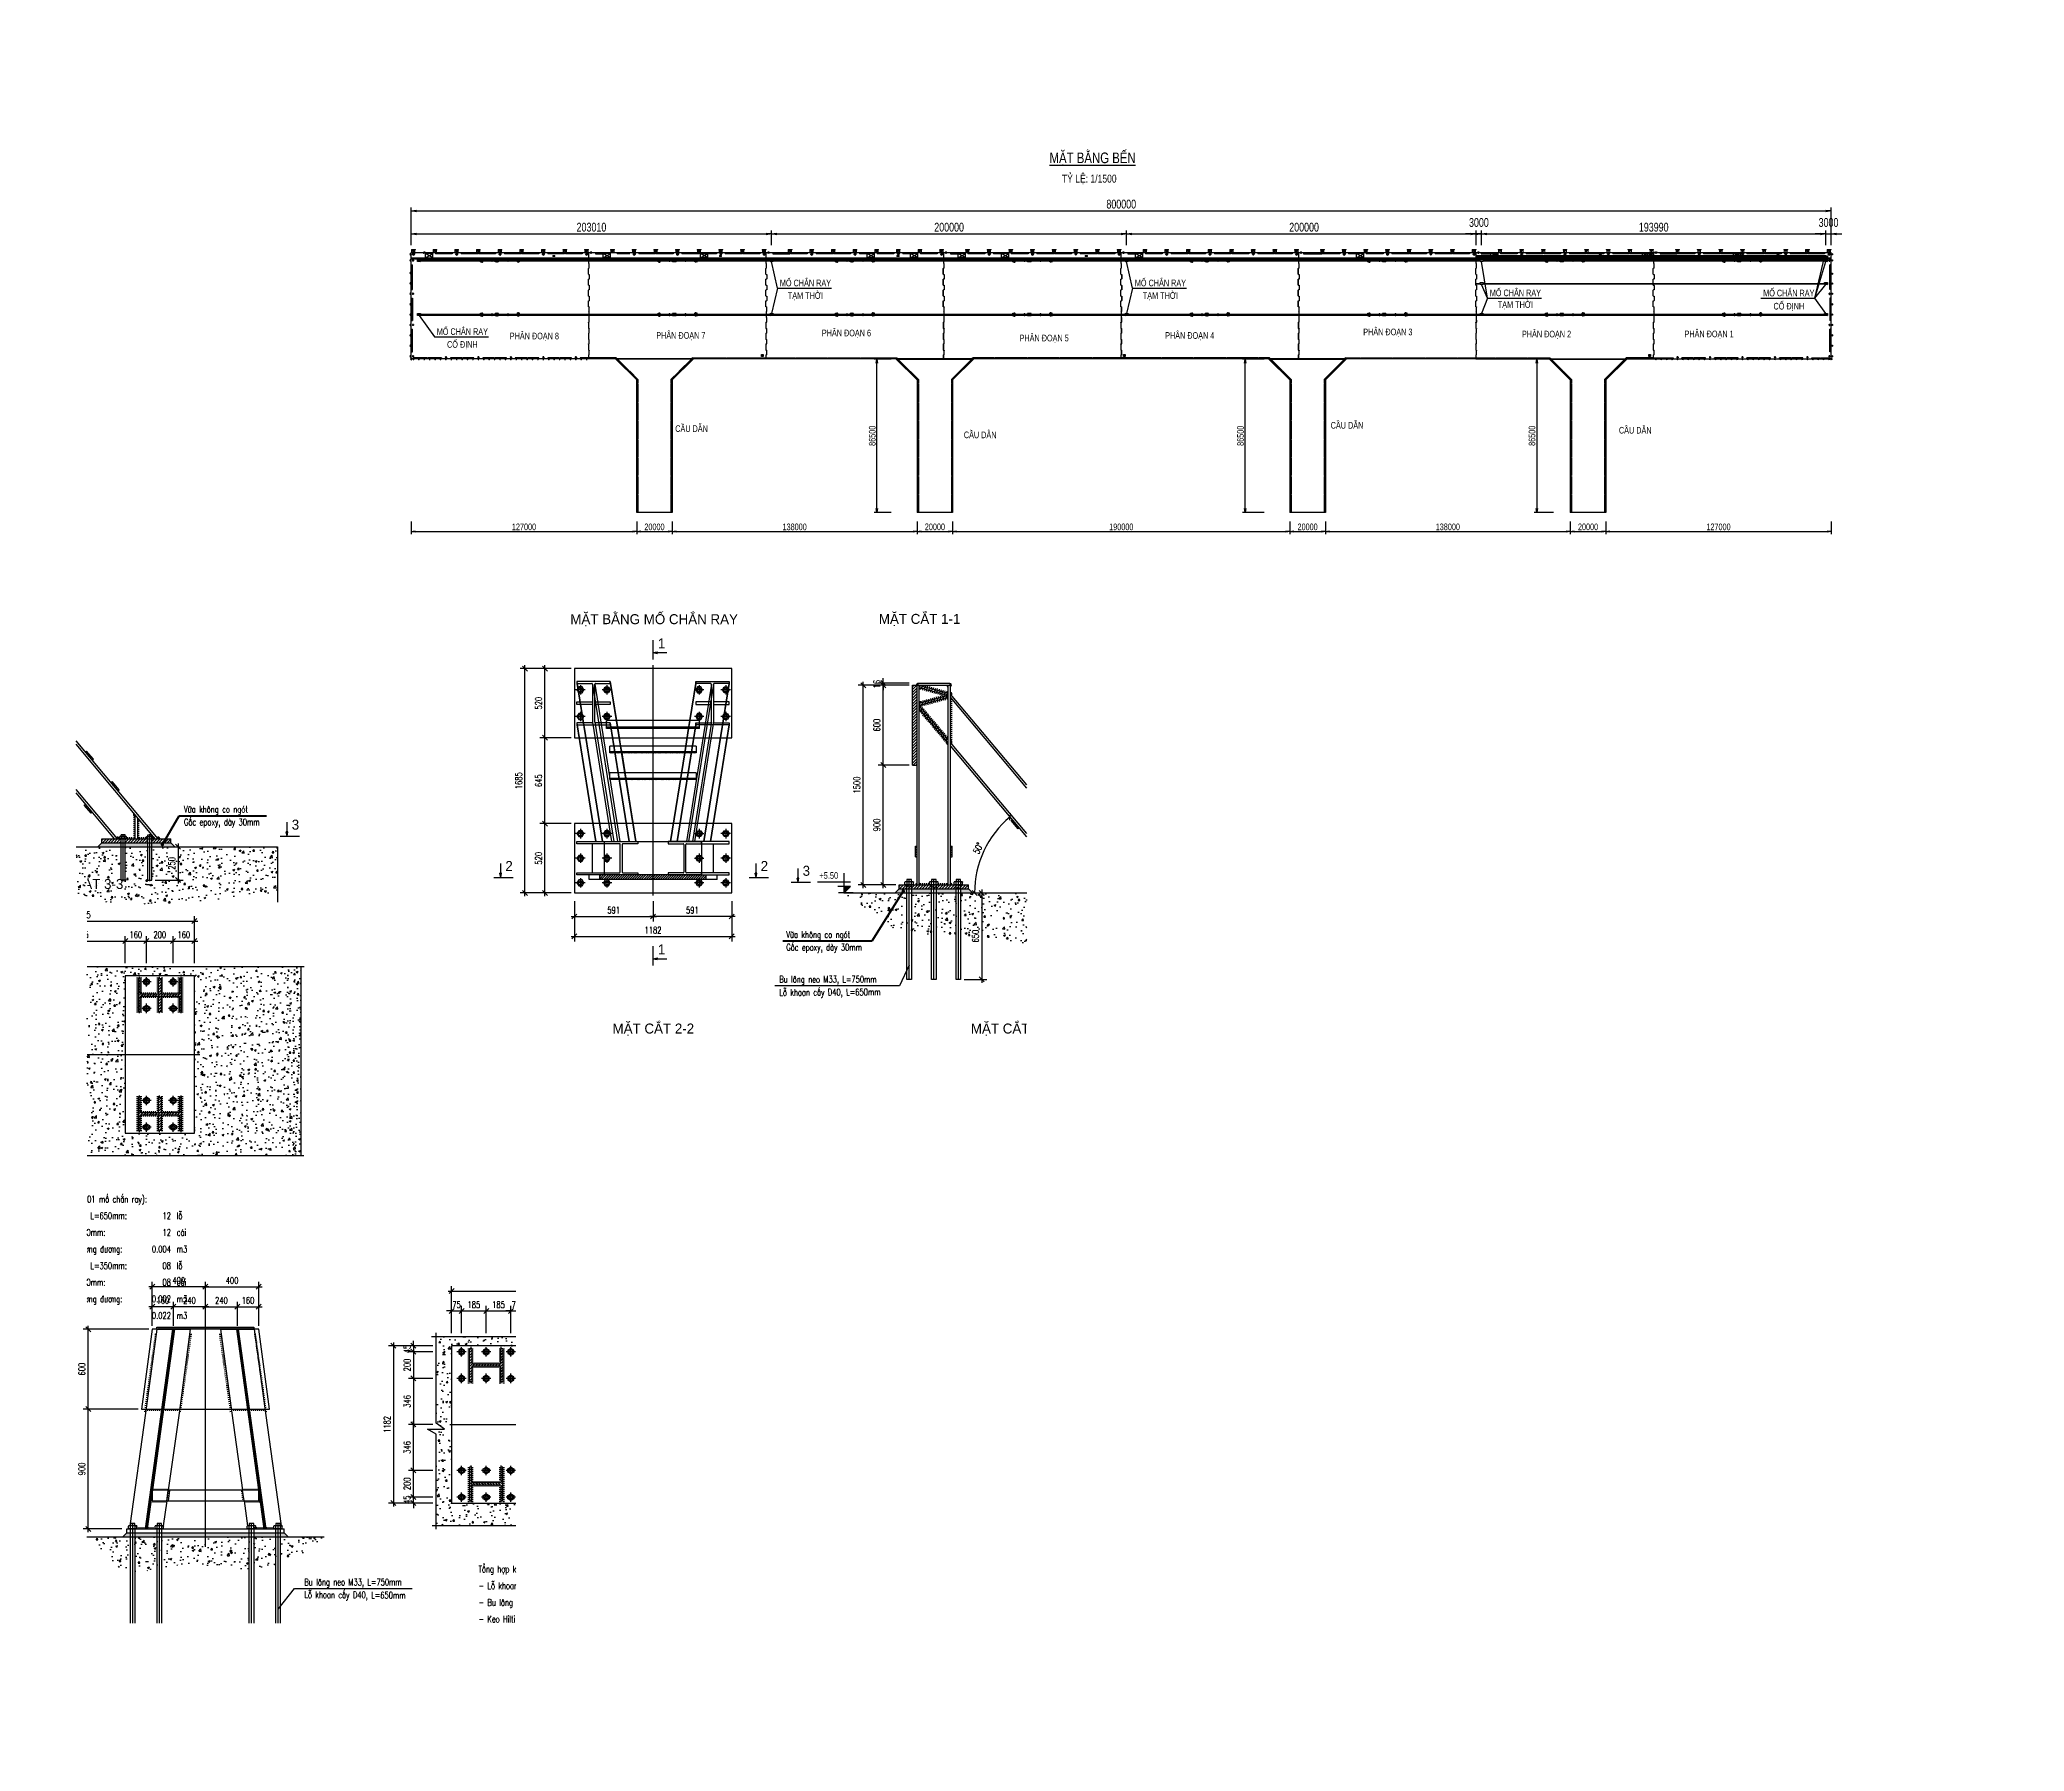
# Paper-space layout 'Layout1' of a CAD drawing. Extents: x -544 to 993, y -24 to 6574.
# Drawn here: x -544 to 202, y -24 to 619 of the extents above.
# The model-space entities are those that its viewports show. They can reach past a viewport. Long polylines and large blocks are cut down to what shows.
import ezdxf
from ezdxf.enums import TextEntityAlignment as Align

# ---------------------------------------------------------------- set-up
doc = ezdxf.new("R2010")
doc.units = 0
doc.header["$LTSCALE"] = 20
doc.header["$MEASUREMENT"] = 0
for name, pattern in [('ACAD_ISO10W100', [18, 12, -3, 0, -3]), ('CENTER', [2, 1.25, -0.25, 0.25, -0.25]), ('CENTER2', [28.575, 19.05, -3.175, 3.175, -3.175]), ('HIDDEN', [0.375, 0.25, -0.125])]:
    doc.linetypes.add(name, pattern=pattern)
doc.layers.get('0').update_dxf_attribs({"linetype": 'CONTINUOUS'})
doc.layers.get('DEFPOINTS').update_dxf_attribs({"linetype": 'CONTINUOUS'})
for name, color, linetype in [('BAO', 7, 'CONTINUOUS'), ('CEN', 1, 'CENTER'), ('CENTER', 1, 'CENTER2'), ('COT THEP', 1, 'CONTINUOUS'), ('DEM800', 3, 'CONTINUOUS'), ('DIM', 4, 'CONTINUOUS'), ('external lighting', 130, 'HIDDEN'), ('FENDER', 4, 'CONTINUOUS'), ('Gochanxe', 6, 'CONTINUOUS'), ('HATCH', 8, 'CONTINUOUS'), ('HIDDEN', 9, 'HIDDEN'), ('KHUAT', 8, 'HIDDEN'), ('PAD', 2, 'CONTINUOUS'), ('So', 7, 'CONTINUOUS'), ('T-Text', 31, 'CONTINUOUS'), ('TEXT', 4, 'CONTINUOUS'), ('Text-Vie', 4, 'CONTINUOUS'), ('THEP', 2, 'CONTINUOUS'), ('TRUC', 1, 'CENTER'), ('ve', 6, 'CONTINUOUS'), ('vien', 3, 'CONTINUOUS'), ('vport', 2, 'CONTINUOUS')]:
    doc.layers.add(name, color=color, linetype=linetype)
doc.layers.get('vport').freeze()
doc.styles.add('Tieu de', font='VHAVAN.TTF', dxfattribs={"width": 0.8})
doc.styles.add('TV-VNI', font='vn_vni.shx', dxfattribs={"width": 0.8})
doc.styles.add('Vn_vni', font='vn_vni.shx', dxfattribs={"width": 0.75})
doc.styles.add('VNROMANS', font='vn_vni.shx', dxfattribs={"width": 0.75, "bigfont": 'bigfont.shx'})
doc.styles.add('vnsimple', font='vnsimple.shx', dxfattribs={"width": 0.7})
doc.dimstyles.new('1-20', dxfattribs={"dimscale": 200, "dimtxt": 0.2, "dimasz": 0.15, "dimexe": 0.15, "dimexo": 0.1, "dimgap": 0.09, "dimtad": 1, "dimdec": 0, "dimdsep": 46, "dimtxsty": 'vnsimple', "dimblk": 'OBLIQUE', "dimcen": 0.09, "dimdle": 0.1, "dimclrd": 2, "dimclre": 7, "dimclrt": 4, "dimadec": 0, "dimazin": 0, "dimtfac": 1, "dimtdec": 0, "dimtix": 1, "dimtmove": 1, "dimatfit": 3, "dimfxl": 1, "dimtfill": 1, "dimtolj": 1, "dimtzin": 0, "dimarcsym": 0})
doc.dimstyles.new('1-25', dxfattribs={"dimscale": 250, "dimtxt": 0.2, "dimasz": 0.15, "dimexe": 0.15, "dimexo": 0.1, "dimgap": 0.09, "dimtad": 1, "dimdec": 0, "dimdsep": 46, "dimtxsty": 'vnsimple', "dimblk": 'OBLIQUE', "dimcen": 0.09, "dimdle": 0.1, "dimclrd": 2, "dimclre": 7, "dimclrt": 256, "dimadec": 0, "dimazin": 0, "dimtfac": 1, "dimtdec": 0, "dimtix": 1, "dimtmove": 1, "dimatfit": 3, "dimfxl": 1, "dimtolj": 1, "dimtzin": 0, "dimarcsym": 0})
doc.dimstyles.new('D1500', dxfattribs={"dimscale": 1500, "dimtxt": 2.5, "dimasz": 1.5, "dimexe": 1, "dimexo": 0, "dimgap": 0.5, "dimtad": 1, "dimzin": 12, "dimdsep": 46, "dimtxsty": 'VNROMANS', "dimblk1": 'OPEN', "dimblk2": 'OPEN', "dimsah": 1, "dimcen": -1, "dimclrd": 4, "dimclre": 4, "dimclrt": 4, "dimadec": 0, "dimazin": 0, "dimtfac": 1, "dimtmove": 2, "dimatfit": 3, "dimldrblk": 'OPEN', "dimfxl": 1, "dimtolj": 1, "dimtzin": 12, "dimarcsym": 0})
doc.dimstyles.new('D2000', dxfattribs={"dimscale": 2000, "dimtxt": 2.5, "dimasz": 1.5, "dimexe": 1, "dimexo": 0, "dimgap": 0.65, "dimtad": 1, "dimdec": 0, "dimzin": 12, "dimdsep": 46, "dimtxsty": 'VNROMANS', "dimblk1": 'OPEN', "dimblk2": 'OPEN', "dimsah": 1, "dimcen": -1, "dimclrd": 4, "dimclre": 4, "dimclrt": 4, "dimadec": 0, "dimazin": 0, "dimtfac": 1, "dimtdec": 0, "dimtmove": 2, "dimatfit": 3, "dimldrblk": 'OPEN', "dimfxl": 1, "dimtolj": 1, "dimtzin": 12, "dimarcsym": 0})
pattern_1 = [(45, (1680.296, 375.425), (-10.606602, 10.606602), [])]
pattern_2 = [(90, (1680.296, 375.425), (-15, 3e-15), [])]
pattern_3 = [(0, (1680.296, 375.425), (4e-15, 15), [])]
pattern_4 = [(90, (-3752.453, -147.104), (-15, 3e-15), [])]
pattern_5 = [(45, (1680.296, 1022.84), (-10.606602, 10.606602), [])]
pattern_6 = [(90, (1680.296, 1022.84), (-15, 3e-15), [])]
pattern_7 = [(75, (1680.296, 1022.84), (-14.488887, 3.882286), [])]
pattern_8 = [(0, (1680.296, 1022.84), (4e-15, 15), [])]
pattern_9 = [(45, (-541897.52, -54199.35), (-106.066017, 106.066017), [])]

psp = doc.layouts.get("Layout1")

msp = doc.modelspace()

# ---------------------------------------------------------------- texts
at = {"layer": 'BAO', "insert": (3939.809, 7132.825), "char_height": 62.5, "attachment_point": 1, "style": 'Vn_vni'}
msp.add_mtext('\\A1;', dxfattribs=at)
at = {"layer": 'T-Text', "color": 4, "style": 'Tieu de'}
msp.add_text('mÆt b»ng mè ch¾n ray', height=75, dxfattribs=at).set_placement((6877.493, 11617.486), align=Align.MIDDLE_CENTER)
for s, p in [('mÆt c¾t 1-1', (8872.066, 11622.694, 616)), ('1', (6933.523, 11435.452)), ('2', (5787.933, 9763.891)), ('2', (7705.996, 9763.891)), ('3', (8021.174, 9727.315, 616)), ('3', (11338.708, 9727.315, 616)), ('1', (6933.523, 9136.603)), ('mÆt c¾t 2-2', (6871.624, 8545.383, 616)), ('mÆt c¾t 3-3', (9563.443, 8545.383, 616))]:
    msp.add_text(s, height=75, dxfattribs=at).set_placement(p, align=Align.MIDDLE)
at = {"layer": 'TEXT', "color": 4, "style": 'vnsimple', "width": 0.7}
for s, p in [('V÷a kh«ng co ngãt', (10501.591, 9842.793)), ('Gèc epoxy, dµy 30mm', (10501.591, 9747.166)), ('V÷a kh«ng co ngãt', (7870.398, 9248.26)), ('Gèc epoxy, dµy 30mm', (7870.398, 9152.632)), ('Bu l«ng neo M33, L=750mm', (7818.153, 8912.175)), ('Tæng hîp khèi l\xadîng (cho 01 mè ch¾n ray):', (8921.316, 6175.12)), ('Bu l«ng neo M33, L=750mm', (7612.791, 6077.801)), ('- Lç khoan cÊy thÐp D40, L=650mm:', (8921.316, 6050.12)), ('lç', (10270.825, 6050.12)), ('- Bu l«ng neo M33, L=750mm:', (8921.316, 5925.12)), ('c¸i', (10270.825, 5925.12)), ('- Keo Hilti-500V hoÆc t\xad¬ng ®\xad¬ng:', (8921.316, 5800.12)), ('m3', (10270.825, 5800.12)), ('- Lç khoan cÊy thÐp D40, L=350mm:', (8921.316, 5675.12)), ('lç', (10270.825, 5675.12)), ('c¸i', (10270.825, 5550.12)), ('- Bu l«ng neo M30, L=450mm:', (8921.316, 5550.12)), ('- Keo Hilti-500V hoÆc t\xad¬ng ®\xad¬ng:', (8921.316, 5425.12)), ('m3', (10270.825, 5425.12)), ('m3', (10270.825, 5300.12))]:
    msp.add_text(s, height=50, dxfattribs=at).set_placement(p, align=Align.MIDDLE_LEFT)
at = {"layer": 'TEXT', "linetype": 'Continuous', "style": 'TV-VNI', "width": 0.7}
msp.add_text('+5.50', height=50, dxfattribs=at).set_placement((8189.46, 9692.073), align=Align.MIDDLE)
at = {"layer": 'TEXT', "color": 4, "style": 'vnsimple', "width": 0.7}
for rotation, p in [(0.318796, (7818.342, 8813.171)), (359.681204, (7612.93, 5983.276))]:
    msp.add_text('Lç khoan cÊy D40, L=650mm', height=50, rotation=rotation, dxfattribs=at).set_placement(p, align=Align.MIDDLE_LEFT)
for s, p in [('12', (10227.199, 6050.12)), ('12', (10227.199, 5925.12)), ('0.004', (10227.199, 5800.12)), ('08', (10227.199, 5675.12)), ('08', (10227.199, 5550.12)), ('0.002', (10227.199, 5425.12)), ('0.022', (10227.199, 5300.12))]:
    msp.add_text(s, height=50, dxfattribs=at).set_placement(p, align=Align.MIDDLE_RIGHT)
at = {"layer": 'Text-Vie', "color": 3, "style": 'VNROMANS', "width": 0.8}
msp.add_text('%%UMAËT BAÈNG BEÁN', height=6000, dxfattribs=at).set_placement((790382.441, 242346.994), align=Align.MIDDLE)
at = {"layer": 'Text-Vie', "color": 6, "style": 'VNROMANS', "width": 0.8}
msp.add_text('TYÛ LEÄ: 1/1500', height=4500, dxfattribs=at).set_placement((773127.04, 230383.337), align=Align.MIDDLE_LEFT)
at = {"layer": 'Text-Vie', "style": 'VNROMANS', "width": 0.75}
for s, p in [('MOÁ CHAÉN RAY', (628612.156, 169733.467)), ('MOÁ CHAÉN RAY', (828612.156, 169733.467)), ('MOÁ CHAÉN RAY', (1028612.156, 164151.739)), ('MOÁ CHAÉN RAY', (1182653.156, 164043.854)), ('TAÏM THÔØI', (628612.156, 162663.967)), ('TAÏM THÔØI', (828612.156, 162663.967)), ('TAÏM THÔØI', (1028612.156, 157582.095)), ('COÁ ÑÒNH', (1182653.156, 156656.806)), ('MOÁ CHAÉN RAY', (435289.896, 142326.889)), ('COÁ ÑÒNH', (435289.896, 135085.389))]:
    msp.add_text(s, height=3750, dxfattribs=at).set_placement(p, align=Align.CENTER)
for s, p in [('PHAÂN ÑOAÏN 3', (956720.268, 144113.596)), ('PHAÂN ÑOAÏN 6', (651687.989, 143516.707)), ('PHAÂN ÑOAÏN 1', (1137733.166, 142977.341)), ('PHAÂN ÑOAÏN 2', (1046143.527, 142907.864)), ('PHAÂN ÑOAÏN 7', (558390.06, 142141.45)), ('PHAÂN ÑOAÏN 4', (845118.684, 142108.026)), ('PHAÂN ÑOAÏN 8', (475860.926, 141813.961)), ('PHAÂN ÑOAÏN 5', (763096.78, 140670.913)), ('CAÀU DAÃN ', (934300.115, 91941.601)), ('CAÀU DAÃN ', (564991.382, 90092.397)), ('CAÀU DAÃN ', (1096687.858, 89168.64)), ('CAÀU DAÃN ', (727605.022, 86554.869))]:
    msp.add_text(s, height=3750, dxfattribs=at).set_placement(p, align=Align.MIDDLE)

# ---------------------------------------------------------------- blocks, each defined once
blk = doc.blocks.new('_Oblique')
at = {"color": 0, "linetype": 'ByBlock', "lineweight": -2}
blk.add_line((-0.5, -0.5), (0.5, 0.5), dxfattribs=at)
blk = doc.blocks.new('*D12')
at = {"layer": 'DEFPOINTS', "color": 0, "transparency": 16777216}
for p in [(10403.64, 8264.15), (8718.64, 7923.05), (10403.64, 7923.05)]:
    blk.add_point(p, dxfattribs=at)
at = {"layer": 'TEXT', "color": 7, "lineweight": -2, "transparency": 16777216}
for p, q in [((8718.64, 7948.05), (8718.64, 8301.65)), ((10403.64, 7948.05), (10403.64, 8301.65))]:
    blk.add_line(p, q, dxfattribs=at)
at = {"layer": 'TEXT', "color": 2, "lineweight": -2, "transparency": 16777216}
blk.add_line((8693.64, 8264.15), (10428.64, 8264.15), dxfattribs=at)
at = {"layer": 'TEXT', "color": 2, "lineweight": -2, "transparency": 16777216, "xscale": 37.5, "yscale": 37.5, "zscale": 37.5, "rotation": 180}
blk.add_blockref('_Oblique', (8718.64, 8264.15), dxfattribs=at)
at = {"layer": 'TEXT', "color": 2, "lineweight": -2, "transparency": 16777216, "xscale": 37.5, "yscale": 37.5, "zscale": 37.5}
blk.add_blockref('_Oblique', (10403.64, 8264.15), dxfattribs=at)
at = {"layer": 'TEXT', "transparency": 16777216, "insert": (9561.14, 8311.65), "char_height": 50, "attachment_point": 5, "style": 'vnsimple'}
blk.add_mtext('\\A1;1685', dxfattribs=at)
blk = doc.blocks.new('*D13')
at = {"layer": 'DEFPOINTS', "color": 0, "transparency": 16777216}
for p in [(8602.05, 7853.05), (8431.24, 7808.05), (8602.05, 7808.05)]:
    blk.add_point(p, dxfattribs=at)
at = {"layer": 'TEXT', "color": 2, "lineweight": -2, "transparency": 16777216}
for p, q in [((8431.24, 7853.05), (8431.24, 7890.55)), ((8431.24, 7853.05), (8431.24, 7808.05)), ((8431.24, 7808.05), (8431.24, 7770.55))]:
    blk.add_line(p, q, dxfattribs=at)
at = {"layer": 'TEXT', "color": 7, "lineweight": -2, "transparency": 16777216}
for p, q in [((8577.05, 7853.05), (8393.74, 7853.05)), ((8577.05, 7808.05), (8393.74, 7808.05))]:
    blk.add_line(p, q, dxfattribs=at)
at = {"layer": 'TEXT', "color": 2, "lineweight": -2, "transparency": 16777216, "xscale": 37.5, "yscale": 37.5, "zscale": 37.5}
for p, rotation in [((8431.24, 7853.05), 270), ((8431.24, 7808.05), 90)]:
    blk.add_blockref('_Oblique', p, dxfattribs=dict(at, rotation=rotation))
at = {"layer": 'TEXT', "transparency": 16777216, "insert": (8383.74, 7828.05), "char_height": 50, "attachment_point": 5, "rotation": 90, "style": 'vnsimple'}
blk.add_mtext('\\A1;45', dxfattribs=at)
blk = doc.blocks.new('*D14')
at = {"layer": 'DEFPOINTS', "color": 0, "transparency": 16777216}
for p in [(8602.05, 7808.05), (8431.24, 7608.05), (8602.05, 7608.05)]:
    blk.add_point(p, dxfattribs=at)
at = {"layer": 'TEXT', "color": 2, "lineweight": -2, "transparency": 16777216}
blk.add_line((8431.24, 7833.05), (8431.24, 7583.05), dxfattribs=at)
at = {"layer": 'TEXT', "color": 7, "lineweight": -2, "transparency": 16777216}
for p, q in [((8577.05, 7808.05), (8393.74, 7808.05)), ((8577.05, 7608.05), (8393.74, 7608.05))]:
    blk.add_line(p, q, dxfattribs=at)
at = {"layer": 'TEXT', "color": 2, "lineweight": -2, "transparency": 16777216, "xscale": 37.5, "yscale": 37.5, "zscale": 37.5}
for p, rotation in [((8431.24, 7808.05), 90), ((8431.24, 7608.05), 270)]:
    blk.add_blockref('_Oblique', p, dxfattribs=dict(at, rotation=rotation))
at = {"layer": 'TEXT', "transparency": 16777216, "insert": (8383.74, 7708.05), "char_height": 50, "attachment_point": 5, "rotation": 90, "style": 'vnsimple'}
blk.add_mtext('\\A1;200', dxfattribs=at)
blk = doc.blocks.new('*D15')
at = {"layer": 'DEFPOINTS', "color": 0, "transparency": 16777216}
for p in [(8602.05, 7608.05), (8431.24, 7262.05), (8602.05, 7262.05)]:
    blk.add_point(p, dxfattribs=at)
at = {"layer": 'TEXT', "color": 2, "lineweight": -2, "transparency": 16777216}
blk.add_line((8431.24, 7633.05), (8431.24, 7237.05), dxfattribs=at)
at = {"layer": 'TEXT', "color": 7, "lineweight": -2, "transparency": 16777216}
for p, q in [((8577.05, 7608.05), (8393.74, 7608.05)), ((8577.05, 7262.05), (8393.74, 7262.05))]:
    blk.add_line(p, q, dxfattribs=at)
at = {"layer": 'TEXT', "color": 2, "lineweight": -2, "transparency": 16777216, "xscale": 37.5, "yscale": 37.5, "zscale": 37.5}
for p, rotation in [((8431.24, 7608.05), 90), ((8431.24, 7262.05), 270)]:
    blk.add_blockref('_Oblique', p, dxfattribs=dict(at, rotation=rotation))
at = {"layer": 'TEXT', "transparency": 16777216, "insert": (8383.74, 7435.05), "char_height": 50, "attachment_point": 5, "rotation": 90, "style": 'vnsimple'}
blk.add_mtext('\\A1;346', dxfattribs=at)
blk = doc.blocks.new('*D16')
at = {"layer": 'DEFPOINTS', "color": 0, "transparency": 16777216}
for p in [(8431.24, 6916.05), (8602.05, 6916.05), (8602.05, 6716.05)]:
    blk.add_point(p, dxfattribs=at)
at = {"layer": 'TEXT', "color": 2, "lineweight": -2, "transparency": 16777216}
blk.add_line((8431.24, 6691.05), (8431.24, 6941.05), dxfattribs=at)
at = {"layer": 'TEXT', "color": 7, "lineweight": -2, "transparency": 16777216}
for p, q in [((8577.05, 6916.05), (8393.74, 6916.05)), ((8577.05, 6716.05), (8393.74, 6716.05))]:
    blk.add_line(p, q, dxfattribs=at)
at = {"layer": 'TEXT', "color": 2, "lineweight": -2, "transparency": 16777216, "xscale": 37.5, "yscale": 37.5, "zscale": 37.5}
for p, rotation in [((8431.24, 6916.05), 90), ((8431.24, 6716.05), 270)]:
    blk.add_blockref('_Oblique', p, dxfattribs=dict(at, rotation=rotation))
at = {"layer": 'TEXT', "transparency": 16777216, "insert": (8383.74, 6816.05), "char_height": 50, "attachment_point": 5, "rotation": 90, "style": 'vnsimple'}
blk.add_mtext('\\A1;200', dxfattribs=at)
blk = doc.blocks.new('*D17')
at = {"layer": 'DEFPOINTS', "color": 0, "transparency": 16777216}
for p in [(8431.24, 7262.05), (8602.05, 7262.05), (8602.05, 6916.05)]:
    blk.add_point(p, dxfattribs=at)
at = {"layer": 'TEXT', "color": 2, "lineweight": -2, "transparency": 16777216}
blk.add_line((8431.24, 6891.05), (8431.24, 7287.05), dxfattribs=at)
at = {"layer": 'TEXT', "color": 7, "lineweight": -2, "transparency": 16777216}
for p, q in [((8577.05, 7262.05), (8393.74, 7262.05)), ((8577.05, 6916.05), (8393.74, 6916.05))]:
    blk.add_line(p, q, dxfattribs=at)
at = {"layer": 'TEXT', "color": 2, "lineweight": -2, "transparency": 16777216, "xscale": 37.5, "yscale": 37.5, "zscale": 37.5}
for p, rotation in [((8431.24, 7262.05), 90), ((8431.24, 6916.05), 270)]:
    blk.add_blockref('_Oblique', p, dxfattribs=dict(at, rotation=rotation))
at = {"layer": 'TEXT', "transparency": 16777216, "insert": (8383.74, 7089.05), "char_height": 50, "attachment_point": 5, "rotation": 90, "style": 'vnsimple'}
blk.add_mtext('\\A1;346', dxfattribs=at)
blk = doc.blocks.new('*D18')
at = {"layer": 'DEFPOINTS', "color": 0, "transparency": 16777216}
for p in [(8602.05, 7853.05), (8281.24, 6671.05), (8602.05, 6671.05)]:
    blk.add_point(p, dxfattribs=at)
at = {"layer": 'TEXT', "color": 2, "lineweight": -2, "transparency": 16777216}
blk.add_line((8281.24, 7878.05), (8281.24, 6646.05), dxfattribs=at)
at = {"layer": 'TEXT', "color": 7, "lineweight": -2, "transparency": 16777216}
for p, q in [((8577.05, 7853.05), (8243.74, 7853.05)), ((8577.05, 6671.05), (8243.74, 6671.05))]:
    blk.add_line(p, q, dxfattribs=at)
at = {"layer": 'TEXT', "color": 2, "lineweight": -2, "transparency": 16777216, "xscale": 37.5, "yscale": 37.5, "zscale": 37.5}
for p, rotation in [((8281.24, 7853.05), 90), ((8281.24, 6671.05), 270)]:
    blk.add_blockref('_Oblique', p, dxfattribs=dict(at, rotation=rotation))
at = {"layer": 'TEXT', "transparency": 16777216, "insert": (8233.74, 7262.05), "char_height": 50, "attachment_point": 5, "rotation": 90, "style": 'vnsimple'}
blk.add_mtext('\\A1;1182', dxfattribs=at)
blk = doc.blocks.new('*D19')
at = {"layer": 'DEFPOINTS', "color": 0, "transparency": 16777216}
for p in [(8598.37, 10521.44), (8818.64, 10521.44), (8718.64, 9621.44)]:
    blk.add_point(p, dxfattribs=at)
at = {"layer": 'TEXT', "color": 2, "lineweight": -2, "transparency": 16777216}
blk.add_line((8598.37, 9596.44), (8598.37, 10546.44), dxfattribs=at)
at = {"layer": 'TEXT', "color": 7, "lineweight": -2, "transparency": 16777216}
for p, q in [((8793.64, 10521.44), (8560.87, 10521.44)), ((8693.64, 9621.44), (8560.87, 9621.44))]:
    blk.add_line(p, q, dxfattribs=at)
at = {"layer": 'TEXT', "color": 2, "lineweight": -2, "transparency": 16777216, "xscale": 37.5, "yscale": 37.5, "zscale": 37.5}
for p, rotation in [((8598.37, 10521.44), 90), ((8598.37, 9621.44), 270)]:
    blk.add_blockref('_Oblique', p, dxfattribs=dict(at, rotation=rotation))
at = {"layer": 'TEXT', "transparency": 16777216, "insert": (8550.87, 10071.44), "char_height": 50, "attachment_point": 5, "rotation": 90, "style": 'vnsimple'}
blk.add_mtext('\\A1;900', dxfattribs=at)
blk = doc.blocks.new('*D20')
at = {"layer": 'DEFPOINTS', "color": 0, "transparency": 16777216}
for p in [(8598.37, 11121.44), (8818.64, 11121.44), (8818.64, 10521.44)]:
    blk.add_point(p, dxfattribs=at)
at = {"layer": 'TEXT', "color": 2, "lineweight": -2, "transparency": 16777216}
blk.add_line((8598.37, 10496.44), (8598.37, 11146.44), dxfattribs=at)
at = {"layer": 'TEXT', "color": 7, "lineweight": -2, "transparency": 16777216}
for p, q in [((8793.64, 11121.44), (8560.87, 11121.44)), ((8793.64, 10521.44), (8560.87, 10521.44))]:
    blk.add_line(p, q, dxfattribs=at)
at = {"layer": 'TEXT', "color": 2, "lineweight": -2, "transparency": 16777216, "xscale": 37.5, "yscale": 37.5, "zscale": 37.5}
for p, rotation in [((8598.37, 11121.44), 90), ((8598.37, 10521.44), 270)]:
    blk.add_blockref('_Oblique', p, dxfattribs=dict(at, rotation=rotation))
at = {"layer": 'TEXT', "transparency": 16777216, "insert": (8550.87, 10821.44), "char_height": 50, "attachment_point": 5, "rotation": 90, "style": 'vnsimple'}
blk.add_mtext('\\A1;600', dxfattribs=at)
blk = doc.blocks.new('*D23')
at = {"layer": 'DEFPOINTS', "color": 0, "transparency": 16777216}
for p in [(5988.43, 7377.32), (6388.73, 7377.32), (6265.87, 6477.32)]:
    blk.add_point(p, dxfattribs=at)
at = {"layer": 'TEXT', "color": 2, "lineweight": -2, "transparency": 16777216}
blk.add_line((5988.43, 6452.32), (5988.43, 7402.32), dxfattribs=at)
at = {"layer": 'TEXT', "color": 7, "lineweight": -2, "transparency": 16777216}
for p, q in [((6363.73, 7377.32), (5950.93, 7377.32)), ((6240.87, 6477.32), (5950.93, 6477.32))]:
    blk.add_line(p, q, dxfattribs=at)
at = {"layer": 'TEXT', "color": 2, "lineweight": -2, "transparency": 16777216, "xscale": 37.5, "yscale": 37.5, "zscale": 37.5}
for p, rotation in [((5988.43, 7377.32), 90), ((5988.43, 6477.32), 270)]:
    blk.add_blockref('_Oblique', p, dxfattribs=dict(at, rotation=rotation))
at = {"layer": 'TEXT', "transparency": 16777216, "insert": (5940.93, 6927.32), "char_height": 50, "attachment_point": 5, "rotation": 90, "style": 'vnsimple'}
blk.add_mtext('\\A1;900', dxfattribs=at)
blk = doc.blocks.new('*D24')
at = {"layer": 'DEFPOINTS', "color": 0, "transparency": 16777216}
for p in [(5988.43, 7977.32), (6469.33, 7977.32), (6388.73, 7377.32)]:
    blk.add_point(p, dxfattribs=at)
at = {"layer": 'TEXT', "color": 2, "lineweight": -2, "transparency": 16777216}
blk.add_line((5988.43, 7352.32), (5988.43, 8002.32), dxfattribs=at)
at = {"layer": 'TEXT', "color": 7, "lineweight": -2, "transparency": 16777216}
for p, q in [((6444.33, 7977.32), (5950.93, 7977.32)), ((6363.73, 7377.32), (5950.93, 7377.32))]:
    blk.add_line(p, q, dxfattribs=at)
at = {"layer": 'TEXT', "color": 2, "lineweight": -2, "transparency": 16777216, "xscale": 37.5, "yscale": 37.5, "zscale": 37.5}
for p, rotation in [((5988.43, 7977.32), 90), ((5988.43, 7377.32), 270)]:
    blk.add_blockref('_Oblique', p, dxfattribs=dict(at, rotation=rotation))
at = {"layer": 'TEXT', "transparency": 16777216, "insert": (5940.93, 7677.32), "char_height": 50, "attachment_point": 5, "rotation": 90, "style": 'vnsimple'}
blk.add_mtext('\\A1;600', dxfattribs=at)
blk = doc.blocks.new('*D25')
at = {"layer": 'DEFPOINTS', "color": 0, "transparency": 16777216}
for p in [(7109.33, 8146.32), (6869.33, 7977.32), (7109.33, 7977.32)]:
    blk.add_point(p, dxfattribs=at)
at = {"layer": 'TEXT', "color": 7, "lineweight": -2, "transparency": 16777216}
for p, q in [((6869.33, 8002.32), (6869.33, 8183.82)), ((7109.33, 8002.32), (7109.33, 8183.82))]:
    blk.add_line(p, q, dxfattribs=at)
at = {"layer": 'TEXT', "color": 2, "lineweight": -2, "transparency": 16777216}
blk.add_line((6844.33, 8146.32), (7134.33, 8146.32), dxfattribs=at)
at = {"layer": 'TEXT', "color": 2, "lineweight": -2, "transparency": 16777216, "xscale": 37.5, "yscale": 37.5, "zscale": 37.5, "rotation": 180}
blk.add_blockref('_Oblique', (6869.33, 8146.32), dxfattribs=at)
at = {"layer": 'TEXT', "color": 2, "lineweight": -2, "transparency": 16777216, "xscale": 37.5, "yscale": 37.5, "zscale": 37.5}
blk.add_blockref('_Oblique', (7109.33, 8146.32), dxfattribs=at)
at = {"layer": 'TEXT', "transparency": 16777216, "insert": (6989.33, 8193.82), "char_height": 50, "attachment_point": 5, "style": 'vnsimple'}
blk.add_mtext('\\A1;240', dxfattribs=at)
blk = doc.blocks.new('*D26')
at = {"layer": 'DEFPOINTS', "color": 0, "transparency": 16777216}
for p in [(7269.33, 8296.32), (6869.33, 7977.32), (7269.33, 7977.32)]:
    blk.add_point(p, dxfattribs=at)
at = {"layer": 'TEXT', "color": 7, "lineweight": -2, "transparency": 16777216}
for p, q in [((6869.33, 8002.32), (6869.33, 8333.82)), ((7269.33, 8002.32), (7269.33, 8333.82))]:
    blk.add_line(p, q, dxfattribs=at)
at = {"layer": 'TEXT', "color": 2, "lineweight": -2, "transparency": 16777216}
blk.add_line((6844.33, 8296.32), (7294.33, 8296.32), dxfattribs=at)
at = {"layer": 'TEXT', "color": 2, "lineweight": -2, "transparency": 16777216, "xscale": 37.5, "yscale": 37.5, "zscale": 37.5, "rotation": 180}
blk.add_blockref('_Oblique', (6869.33, 8296.32), dxfattribs=at)
at = {"layer": 'TEXT', "color": 2, "lineweight": -2, "transparency": 16777216, "xscale": 37.5, "yscale": 37.5, "zscale": 37.5}
blk.add_blockref('_Oblique', (7269.33, 8296.32), dxfattribs=at)
at = {"layer": 'TEXT', "transparency": 16777216, "insert": (7069.33, 8343.82), "char_height": 50, "attachment_point": 5, "style": 'vnsimple'}
blk.add_mtext('\\A1;400', dxfattribs=at)
blk = doc.blocks.new('*D27')
at = {"layer": 'DEFPOINTS', "color": 0, "transparency": 16777216}
for p in [(6629.33, 8146.32), (6629.33, 7977.32), (6869.33, 7977.32)]:
    blk.add_point(p, dxfattribs=at)
at = {"layer": 'TEXT', "color": 7, "lineweight": -2, "transparency": 16777216}
for p, q in [((6629.33, 8002.32), (6629.33, 8183.82)), ((6869.33, 8002.32), (6869.33, 8183.82))]:
    blk.add_line(p, q, dxfattribs=at)
at = {"layer": 'TEXT', "color": 2, "lineweight": -2, "transparency": 16777216}
blk.add_line((6894.33, 8146.32), (6604.33, 8146.32), dxfattribs=at)
at = {"layer": 'TEXT', "color": 2, "lineweight": -2, "transparency": 16777216, "xscale": 37.5, "yscale": 37.5, "zscale": 37.5, "rotation": 180}
blk.add_blockref('_Oblique', (6629.33, 8146.32), dxfattribs=at)
at = {"layer": 'TEXT', "color": 2, "lineweight": -2, "transparency": 16777216, "xscale": 37.5, "yscale": 37.5, "zscale": 37.5}
blk.add_blockref('_Oblique', (6869.33, 8146.32), dxfattribs=at)
at = {"layer": 'TEXT', "transparency": 16777216, "insert": (6749.33, 8193.82), "char_height": 50, "attachment_point": 5, "style": 'vnsimple'}
blk.add_mtext('\\A1;240', dxfattribs=at)
blk = doc.blocks.new('*D28')
at = {"layer": 'DEFPOINTS', "color": 0, "transparency": 16777216}
for p in [(6469.33, 8296.32), (6469.33, 7977.32), (6869.33, 7977.32)]:
    blk.add_point(p, dxfattribs=at)
at = {"layer": 'TEXT', "color": 7, "lineweight": -2, "transparency": 16777216}
for p, q in [((6469.33, 8002.32), (6469.33, 8333.82)), ((6869.33, 8002.32), (6869.33, 8333.82))]:
    blk.add_line(p, q, dxfattribs=at)
at = {"layer": 'TEXT', "color": 2, "lineweight": -2, "transparency": 16777216}
blk.add_line((6894.33, 8296.32), (6444.33, 8296.32), dxfattribs=at)
at = {"layer": 'TEXT', "color": 2, "lineweight": -2, "transparency": 16777216, "xscale": 37.5, "yscale": 37.5, "zscale": 37.5, "rotation": 180}
blk.add_blockref('_Oblique', (6469.33, 8296.32), dxfattribs=at)
at = {"layer": 'TEXT', "color": 2, "lineweight": -2, "transparency": 16777216, "xscale": 37.5, "yscale": 37.5, "zscale": 37.5}
blk.add_blockref('_Oblique', (6869.33, 8296.32), dxfattribs=at)
at = {"layer": 'TEXT', "transparency": 16777216, "insert": (6669.33, 8343.82), "char_height": 50, "attachment_point": 5, "style": 'vnsimple'}
blk.add_mtext('\\A1;400', dxfattribs=at)
blk = doc.blocks.new('*D29')
at = {"layer": 'DEFPOINTS', "color": 0, "transparency": 16777216}
for p in [(10389.71, 9561.44), (10258.64, 9311.44), (10456.85, 9311.44)]:
    blk.add_point(p, dxfattribs=at)
at = {"layer": 'TEXT', "color": 2, "lineweight": -2, "transparency": 16777216}
blk.add_line((10456.85, 9586.44), (10456.85, 9286.44), dxfattribs=at)
at = {"layer": 'TEXT', "color": 7, "lineweight": -2, "transparency": 16777216}
for p, q in [((10414.71, 9561.44), (10494.35, 9561.44)), ((10283.64, 9311.44), (10494.35, 9311.44))]:
    blk.add_line(p, q, dxfattribs=at)
at = {"layer": 'TEXT', "color": 2, "lineweight": -2, "transparency": 16777216, "xscale": 37.5, "yscale": 37.5, "zscale": 37.5}
for p, rotation in [((10456.85, 9561.44), 90), ((10456.85, 9311.44), 270)]:
    blk.add_blockref('_Oblique', p, dxfattribs=dict(at, rotation=rotation))
at = {"layer": 'TEXT', "transparency": 16777216, "insert": (10409.35, 9436.44), "char_height": 50, "attachment_point": 5, "rotation": 90, "style": 'vnsimple'}
blk.add_mtext('\\A1;250', dxfattribs=at)
blk = doc.blocks.new('*D30')
at = {"layer": 'DEFPOINTS', "color": 0, "transparency": 16777216}
for p in [(6057.49, 10081.44), (6278.33, 10081.44), (6278.33, 9561.44)]:
    blk.add_point(p, dxfattribs=at)
at = {"layer": 'TEXT', "color": 2, "lineweight": -2, "transparency": 16777216}
blk.add_line((6057.49, 9536.44), (6057.49, 10106.44), dxfattribs=at)
at = {"layer": 'TEXT', "color": 7, "lineweight": -2, "transparency": 16777216}
for p, q in [((6253.33, 10081.44), (6019.99, 10081.44)), ((6253.33, 9561.44), (6019.99, 9561.44))]:
    blk.add_line(p, q, dxfattribs=at)
at = {"layer": 'TEXT', "color": 2, "lineweight": -2, "transparency": 16777216, "xscale": 37.5, "yscale": 37.5, "zscale": 37.5}
for p, rotation in [((6057.49, 10081.44), 90), ((6057.49, 9561.44), 270)]:
    blk.add_blockref('_Oblique', p, dxfattribs=dict(at, rotation=rotation))
at = {"layer": 'TEXT', "transparency": 16777216, "insert": (6009.99, 9821.44), "char_height": 50, "attachment_point": 5, "rotation": 90, "style": 'vnsimple'}
blk.add_mtext('\\A1;520', dxfattribs=at)
blk = doc.blocks.new('*D31')
at = {"layer": 'DEFPOINTS', "color": 0, "transparency": 16777216}
for p in [(6057.49, 11246.44), (6278.33, 11246.44), (6278.33, 10726.44)]:
    blk.add_point(p, dxfattribs=at)
at = {"layer": 'TEXT', "color": 2, "lineweight": -2, "transparency": 16777216}
blk.add_line((6057.49, 10701.44), (6057.49, 11271.44), dxfattribs=at)
at = {"layer": 'TEXT', "color": 7, "lineweight": -2, "transparency": 16777216}
for p, q in [((6253.33, 11246.44), (6019.99, 11246.44)), ((6253.33, 10726.44), (6019.99, 10726.44))]:
    blk.add_line(p, q, dxfattribs=at)
at = {"layer": 'TEXT', "color": 2, "lineweight": -2, "transparency": 16777216, "xscale": 37.5, "yscale": 37.5, "zscale": 37.5}
for p, rotation in [((6057.49, 11246.44), 90), ((6057.49, 10726.44), 270)]:
    blk.add_blockref('_Oblique', p, dxfattribs=dict(at, rotation=rotation))
at = {"layer": 'TEXT', "transparency": 16777216, "insert": (6009.99, 10986.44), "char_height": 50, "attachment_point": 5, "rotation": 90, "style": 'vnsimple'}
blk.add_mtext('\\A1;520', dxfattribs=at)
blk = doc.blocks.new('*D32')
at = {"layer": 'DEFPOINTS', "color": 0, "transparency": 16777216}
for p in [(6057.49, 10726.44), (6278.33, 10726.44), (6278.33, 10081.44)]:
    blk.add_point(p, dxfattribs=at)
at = {"layer": 'TEXT', "color": 2, "lineweight": -2, "transparency": 16777216}
blk.add_line((6057.49, 10056.44), (6057.49, 10751.44), dxfattribs=at)
at = {"layer": 'TEXT', "color": 7, "lineweight": -2, "transparency": 16777216}
for p, q in [((6253.33, 10726.44), (6019.99, 10726.44)), ((6253.33, 10081.44), (6019.99, 10081.44))]:
    blk.add_line(p, q, dxfattribs=at)
at = {"layer": 'TEXT', "color": 2, "lineweight": -2, "transparency": 16777216, "xscale": 37.5, "yscale": 37.5, "zscale": 37.5}
for p, rotation in [((6057.49, 10726.44), 90), ((6057.49, 10081.44), 270)]:
    blk.add_blockref('_Oblique', p, dxfattribs=dict(at, rotation=rotation))
at = {"layer": 'TEXT', "transparency": 16777216, "insert": (6009.99, 10403.94), "char_height": 50, "attachment_point": 5, "rotation": 90, "style": 'vnsimple'}
blk.add_mtext('\\A1;645', dxfattribs=at)
blk = doc.blocks.new('*D33')
at = {"layer": 'DEFPOINTS', "color": 0, "transparency": 16777216}
for p in [(5907.49, 11246.44), (6278.33, 11246.44), (6278.33, 9561.44)]:
    blk.add_point(p, dxfattribs=at)
at = {"layer": 'TEXT', "color": 2, "lineweight": -2, "transparency": 16777216}
blk.add_line((5907.49, 9536.44), (5907.49, 11271.44), dxfattribs=at)
at = {"layer": 'TEXT', "color": 7, "lineweight": -2, "transparency": 16777216}
for p, q in [((6253.33, 11246.44), (5869.99, 11246.44)), ((6253.33, 9561.44), (5869.99, 9561.44))]:
    blk.add_line(p, q, dxfattribs=at)
at = {"layer": 'TEXT', "color": 2, "lineweight": -2, "transparency": 16777216, "xscale": 37.5, "yscale": 37.5, "zscale": 37.5}
for p, rotation in [((5907.49, 11246.44), 90), ((5907.49, 9561.44), 270)]:
    blk.add_blockref('_Oblique', p, dxfattribs=dict(at, rotation=rotation))
at = {"layer": 'TEXT', "transparency": 16777216, "insert": (5859.99, 10403.94), "char_height": 50, "attachment_point": 5, "rotation": 90, "style": 'vnsimple'}
blk.add_mtext('\\A1;1685', dxfattribs=at)
blk = doc.blocks.new('*D34')
at = {"layer": 'DEFPOINTS', "color": 0, "transparency": 16777216}
for p in [(6278.33, 9525.17), (6869.33, 9525.17), (6869.33, 9383.94)]:
    blk.add_point(p, dxfattribs=at)
at = {"layer": 'TEXT', "color": 7, "lineweight": -2, "transparency": 16777216}
for p, q in [((6278.33, 9500.17), (6278.33, 9346.44)), ((6869.33, 9500.17), (6869.33, 9346.44))]:
    blk.add_line(p, q, dxfattribs=at)
at = {"layer": 'TEXT', "color": 2, "lineweight": -2, "transparency": 16777216}
blk.add_line((6253.33, 9383.94), (6894.33, 9383.94), dxfattribs=at)
at = {"layer": 'TEXT', "color": 2, "lineweight": -2, "transparency": 16777216, "xscale": 37.5, "yscale": 37.5, "zscale": 37.5, "rotation": 180}
blk.add_blockref('_Oblique', (6278.33, 9383.94), dxfattribs=at)
at = {"layer": 'TEXT', "color": 2, "lineweight": -2, "transparency": 16777216, "xscale": 37.5, "yscale": 37.5, "zscale": 37.5}
blk.add_blockref('_Oblique', (6869.33, 9383.94), dxfattribs=at)
at = {"layer": 'TEXT', "transparency": 16777216, "insert": (6573.83, 9431.44), "char_height": 50, "attachment_point": 5, "style": 'vnsimple'}
blk.add_mtext('\\A1;591', dxfattribs=at)
blk = doc.blocks.new('*D35')
at = {"layer": 'DEFPOINTS', "color": 0, "transparency": 16777216}
for p in [(6869.33, 9525.17), (7460.33, 9525.17), (6869.33, 9383.94)]:
    blk.add_point(p, dxfattribs=at)
at = {"layer": 'TEXT', "color": 7, "lineweight": -2, "transparency": 16777216}
for p, q in [((6869.33, 9500.17), (6869.33, 9346.44)), ((7460.33, 9500.17), (7460.33, 9346.44))]:
    blk.add_line(p, q, dxfattribs=at)
at = {"layer": 'TEXT', "color": 2, "lineweight": -2, "transparency": 16777216}
blk.add_line((7485.33, 9383.94), (6844.33, 9383.94), dxfattribs=at)
at = {"layer": 'TEXT', "color": 2, "lineweight": -2, "transparency": 16777216, "xscale": 37.5, "yscale": 37.5, "zscale": 37.5, "rotation": 180}
blk.add_blockref('_Oblique', (6869.33, 9383.94), dxfattribs=at)
at = {"layer": 'TEXT', "color": 2, "lineweight": -2, "transparency": 16777216, "xscale": 37.5, "yscale": 37.5, "zscale": 37.5}
blk.add_blockref('_Oblique', (7460.33, 9383.94), dxfattribs=at)
at = {"layer": 'TEXT', "transparency": 16777216, "insert": (7164.83, 9431.44), "char_height": 50, "attachment_point": 5, "style": 'vnsimple'}
blk.add_mtext('\\A1;591', dxfattribs=at)
blk = doc.blocks.new('*D36')
at = {"layer": 'DEFPOINTS', "color": 0, "transparency": 16777216}
for p in [(6278.33, 9525.17), (7460.33, 9525.17), (7460.33, 9233.94)]:
    blk.add_point(p, dxfattribs=at)
at = {"layer": 'TEXT', "color": 7, "lineweight": -2, "transparency": 16777216}
for p, q in [((6278.33, 9500.17), (6278.33, 9196.44)), ((7460.33, 9500.17), (7460.33, 9196.44))]:
    blk.add_line(p, q, dxfattribs=at)
at = {"layer": 'TEXT', "color": 2, "lineweight": -2, "transparency": 16777216}
blk.add_line((6253.33, 9233.94), (7485.33, 9233.94), dxfattribs=at)
at = {"layer": 'TEXT', "color": 2, "lineweight": -2, "transparency": 16777216, "xscale": 37.5, "yscale": 37.5, "zscale": 37.5, "rotation": 180}
blk.add_blockref('_Oblique', (6278.33, 9233.94), dxfattribs=at)
at = {"layer": 'TEXT', "color": 2, "lineweight": -2, "transparency": 16777216, "xscale": 37.5, "yscale": 37.5, "zscale": 37.5}
blk.add_blockref('_Oblique', (7460.33, 9233.94), dxfattribs=at)
at = {"layer": 'TEXT', "transparency": 16777216, "insert": (6869.33, 9281.44), "char_height": 50, "attachment_point": 5, "style": 'vnsimple'}
blk.add_mtext('\\A1;1182', dxfattribs=at)
blk = doc.blocks.new('*D45')
at = {"layer": 'DEFPOINTS', "color": 0, "transparency": 16777216}
for p in [(9103.64, 10666.4), (9407.54, 9971.37), (9980.47, 9621.44), (8303.54, 9561.44), (10607.53, 9561.44)]:
    blk.add_point(p, dxfattribs=at)
at = {"layer": 'TEXT', "color": 2, "lineweight": -2, "transparency": 16777216}
blk.add_arc((10030.82, 9561.44), 746, 130, 180, dxfattribs=at)
at = {"layer": 'TEXT', "color": 2, "lineweight": -2, "transparency": 16777216, "xscale": 37.5, "yscale": 37.5, "zscale": 37.5}
for p, rotation in [((9551.3, 10132.91), 39.99999999999993), ((9284.82, 9561.44), 270)]:
    blk.add_blockref('_Oblique', p, dxfattribs=dict(at, rotation=rotation))
at = {"layer": 'TEXT', "transparency": 16777216, "insert": (9311.66, 9896.79), "char_height": 50, "attachment_point": 5, "rotation": 65, "style": 'vnsimple'}
blk.add_mtext('\\A1;50°', dxfattribs=at)
blk = doc.blocks.new('*D37')
at = {"layer": 'DEFPOINTS', "color": 0, "transparency": 16777216}
for p in [(8793.64, 8114.15), (8718.64, 7923.05), (8793.64, 7923.05)]:
    blk.add_point(p, dxfattribs=at)
at = {"layer": 'TEXT', "color": 7, "lineweight": -2, "transparency": 16777216}
for p, q in [((8718.64, 7948.05), (8718.64, 8151.65)), ((8793.64, 7948.05), (8793.64, 8151.65))]:
    blk.add_line(p, q, dxfattribs=at)
at = {"layer": 'TEXT', "color": 2, "lineweight": -2, "transparency": 16777216}
for p, q in [((8718.64, 8114.15), (8681.14, 8114.15)), ((8718.64, 8114.15), (8793.64, 8114.15)), ((8793.64, 8114.15), (8831.14, 8114.15))]:
    blk.add_line(p, q, dxfattribs=at)
at = {"layer": 'TEXT', "color": 2, "lineweight": -2, "transparency": 16777216, "xscale": 37.5, "yscale": 37.5, "zscale": 37.5}
blk.add_blockref('_Oblique', (8718.64, 8114.15), dxfattribs=at)
at = {"layer": 'TEXT', "color": 2, "lineweight": -2, "transparency": 16777216, "xscale": 37.5, "yscale": 37.5, "zscale": 37.5, "rotation": 180}
blk.add_blockref('_Oblique', (8793.64, 8114.15), dxfattribs=at)
at = {"layer": 'TEXT', "transparency": 16777216, "insert": (8756.14, 8161.65), "char_height": 50, "attachment_point": 5, "style": 'vnsimple'}
blk.add_mtext('\\A1;75', dxfattribs=at)
blk = doc.blocks.new('*D38')
at = {"layer": 'DEFPOINTS', "color": 0, "transparency": 16777216}
for p in [(8978.64, 8114.15), (8793.64, 7923.05), (8978.64, 7923.05)]:
    blk.add_point(p, dxfattribs=at)
at = {"layer": 'TEXT', "color": 7, "lineweight": -2, "transparency": 16777216}
for p, q in [((8793.64, 7948.05), (8793.64, 8151.65)), ((8978.64, 7948.05), (8978.64, 8151.65))]:
    blk.add_line(p, q, dxfattribs=at)
at = {"layer": 'TEXT', "color": 2, "lineweight": -2, "transparency": 16777216}
blk.add_line((8768.64, 8114.15), (9003.64, 8114.15), dxfattribs=at)
at = {"layer": 'TEXT', "color": 2, "lineweight": -2, "transparency": 16777216, "xscale": 37.5, "yscale": 37.5, "zscale": 37.5, "rotation": 180}
blk.add_blockref('_Oblique', (8793.64, 8114.15), dxfattribs=at)
at = {"layer": 'TEXT', "color": 2, "lineweight": -2, "transparency": 16777216, "xscale": 37.5, "yscale": 37.5, "zscale": 37.5}
blk.add_blockref('_Oblique', (8978.64, 8114.15), dxfattribs=at)
at = {"layer": 'TEXT', "transparency": 16777216, "insert": (8886.14, 8161.65), "char_height": 50, "attachment_point": 5, "style": 'vnsimple'}
blk.add_mtext('\\A1;185', dxfattribs=at)
blk = doc.blocks.new('*D39')
at = {"layer": 'DEFPOINTS', "color": 0, "transparency": 16777216}
for p in [(9163.64, 8114.15), (8978.64, 7923.05), (9163.64, 7923.05)]:
    blk.add_point(p, dxfattribs=at)
at = {"layer": 'TEXT', "color": 7, "lineweight": -2, "transparency": 16777216}
for p, q in [((8978.64, 7948.05), (8978.64, 8151.65)), ((9163.64, 7948.05), (9163.64, 8151.65))]:
    blk.add_line(p, q, dxfattribs=at)
at = {"layer": 'TEXT', "color": 2, "lineweight": -2, "transparency": 16777216}
blk.add_line((8953.64, 8114.15), (9188.64, 8114.15), dxfattribs=at)
at = {"layer": 'TEXT', "color": 2, "lineweight": -2, "transparency": 16777216, "xscale": 37.5, "yscale": 37.5, "zscale": 37.5, "rotation": 180}
blk.add_blockref('_Oblique', (8978.64, 8114.15), dxfattribs=at)
at = {"layer": 'TEXT', "color": 2, "lineweight": -2, "transparency": 16777216, "xscale": 37.5, "yscale": 37.5, "zscale": 37.5}
blk.add_blockref('_Oblique', (9163.64, 8114.15), dxfattribs=at)
at = {"layer": 'TEXT', "transparency": 16777216, "insert": (9071.14, 8161.65), "char_height": 50, "attachment_point": 5, "style": 'vnsimple'}
blk.add_mtext('\\A1;185', dxfattribs=at)
blk = doc.blocks.new('*D40')
at = {"layer": 'DEFPOINTS', "color": 0, "transparency": 16777216}
for p in [(9238.64, 8114.15), (9163.64, 7923.05), (9238.64, 7923.05)]:
    blk.add_point(p, dxfattribs=at)
at = {"layer": 'TEXT', "color": 7, "lineweight": -2, "transparency": 16777216}
for p, q in [((9163.64, 7948.05), (9163.64, 8151.65)), ((9238.64, 7948.05), (9238.64, 8151.65))]:
    blk.add_line(p, q, dxfattribs=at)
at = {"layer": 'TEXT', "color": 2, "lineweight": -2, "transparency": 16777216}
for p, q in [((9163.64, 8114.15), (9126.14, 8114.15)), ((9163.64, 8114.15), (9238.64, 8114.15)), ((9238.64, 8114.15), (9276.14, 8114.15))]:
    blk.add_line(p, q, dxfattribs=at)
at = {"layer": 'TEXT', "color": 2, "lineweight": -2, "transparency": 16777216, "xscale": 37.5, "yscale": 37.5, "zscale": 37.5}
blk.add_blockref('_Oblique', (9163.64, 8114.15), dxfattribs=at)
at = {"layer": 'TEXT', "color": 2, "lineweight": -2, "transparency": 16777216, "xscale": 37.5, "yscale": 37.5, "zscale": 37.5, "rotation": 180}
blk.add_blockref('_Oblique', (9238.64, 8114.15), dxfattribs=at)
at = {"layer": 'TEXT', "transparency": 16777216, "insert": (9201.14, 8161.65), "char_height": 50, "attachment_point": 5, "style": 'vnsimple'}
blk.add_mtext('\\A1;75', dxfattribs=at)
blk = doc.blocks.new('*D41')
at = {"layer": 'DEFPOINTS', "color": 0, "transparency": 16777216}
for p in [(9883.64, 8114.15), (9238.64, 7923.05), (9883.64, 7923.05)]:
    blk.add_point(p, dxfattribs=at)
at = {"layer": 'TEXT', "color": 7, "lineweight": -2, "transparency": 16777216}
for p, q in [((9238.64, 7948.05), (9238.64, 8151.65)), ((9883.64, 7948.05), (9883.64, 8151.65))]:
    blk.add_line(p, q, dxfattribs=at)
at = {"layer": 'TEXT', "color": 2, "lineweight": -2, "transparency": 16777216}
blk.add_line((9213.64, 8114.15), (9908.64, 8114.15), dxfattribs=at)
at = {"layer": 'TEXT', "color": 2, "lineweight": -2, "transparency": 16777216, "xscale": 37.5, "yscale": 37.5, "zscale": 37.5, "rotation": 180}
blk.add_blockref('_Oblique', (9238.64, 8114.15), dxfattribs=at)
at = {"layer": 'TEXT', "color": 2, "lineweight": -2, "transparency": 16777216, "xscale": 37.5, "yscale": 37.5, "zscale": 37.5}
blk.add_blockref('_Oblique', (9883.64, 8114.15), dxfattribs=at)
at = {"layer": 'TEXT', "transparency": 16777216, "insert": (9561.14, 8161.65), "char_height": 50, "attachment_point": 5, "style": 'vnsimple'}
blk.add_mtext('\\A1;645', dxfattribs=at)
blk = doc.blocks.new('*D42')
at = {"layer": 'DEFPOINTS', "color": 0, "transparency": 16777216}
for p in [(10043.64, 8114.15), (9883.64, 7923.05), (10043.64, 7923.05)]:
    blk.add_point(p, dxfattribs=at)
at = {"layer": 'TEXT', "color": 7, "lineweight": -2, "transparency": 16777216}
for p, q in [((9883.64, 7948.05), (9883.64, 8151.65)), ((10043.64, 7948.05), (10043.64, 8151.65))]:
    blk.add_line(p, q, dxfattribs=at)
at = {"layer": 'TEXT', "color": 2, "lineweight": -2, "transparency": 16777216}
blk.add_line((9858.64, 8114.15), (10068.64, 8114.15), dxfattribs=at)
at = {"layer": 'TEXT', "color": 2, "lineweight": -2, "transparency": 16777216, "xscale": 37.5, "yscale": 37.5, "zscale": 37.5, "rotation": 180}
blk.add_blockref('_Oblique', (9883.64, 8114.15), dxfattribs=at)
at = {"layer": 'TEXT', "color": 2, "lineweight": -2, "transparency": 16777216, "xscale": 37.5, "yscale": 37.5, "zscale": 37.5}
blk.add_blockref('_Oblique', (10043.64, 8114.15), dxfattribs=at)
at = {"layer": 'TEXT', "transparency": 16777216, "insert": (9963.64, 8161.65), "char_height": 50, "attachment_point": 5, "style": 'vnsimple'}
blk.add_mtext('\\A1;160', dxfattribs=at)
blk = doc.blocks.new('*D43')
at = {"layer": 'DEFPOINTS', "color": 0, "transparency": 16777216}
for p in [(10243.64, 8114.15), (10043.64, 7923.05), (10243.64, 7923.05)]:
    blk.add_point(p, dxfattribs=at)
at = {"layer": 'TEXT', "color": 7, "lineweight": -2, "transparency": 16777216}
for p, q in [((10043.64, 7948.05), (10043.64, 8151.65)), ((10243.64, 7948.05), (10243.64, 8151.65))]:
    blk.add_line(p, q, dxfattribs=at)
at = {"layer": 'TEXT', "color": 2, "lineweight": -2, "transparency": 16777216}
blk.add_line((10018.64, 8114.15), (10268.64, 8114.15), dxfattribs=at)
at = {"layer": 'TEXT', "color": 2, "lineweight": -2, "transparency": 16777216, "xscale": 37.5, "yscale": 37.5, "zscale": 37.5, "rotation": 180}
blk.add_blockref('_Oblique', (10043.64, 8114.15), dxfattribs=at)
at = {"layer": 'TEXT', "color": 2, "lineweight": -2, "transparency": 16777216, "xscale": 37.5, "yscale": 37.5, "zscale": 37.5}
blk.add_blockref('_Oblique', (10243.64, 8114.15), dxfattribs=at)
at = {"layer": 'TEXT', "transparency": 16777216, "insert": (10143.64, 8161.65), "char_height": 50, "attachment_point": 5, "style": 'vnsimple'}
blk.add_mtext('\\A1;200', dxfattribs=at)
blk = doc.blocks.new('*D44')
at = {"layer": 'DEFPOINTS', "color": 0, "transparency": 16777216}
for p in [(10403.64, 8114.15), (10243.64, 7923.05), (10403.64, 7923.05)]:
    blk.add_point(p, dxfattribs=at)
at = {"layer": 'TEXT', "color": 7, "lineweight": -2, "transparency": 16777216}
for p, q in [((10243.64, 7948.05), (10243.64, 8151.65)), ((10403.64, 7948.05), (10403.64, 8151.65))]:
    blk.add_line(p, q, dxfattribs=at)
at = {"layer": 'TEXT', "color": 2, "lineweight": -2, "transparency": 16777216}
blk.add_line((10218.64, 8114.15), (10428.64, 8114.15), dxfattribs=at)
at = {"layer": 'TEXT', "color": 2, "lineweight": -2, "transparency": 16777216, "xscale": 37.5, "yscale": 37.5, "zscale": 37.5, "rotation": 180}
blk.add_blockref('_Oblique', (10243.64, 8114.15), dxfattribs=at)
at = {"layer": 'TEXT', "color": 2, "lineweight": -2, "transparency": 16777216, "xscale": 37.5, "yscale": 37.5, "zscale": 37.5}
blk.add_blockref('_Oblique', (10403.64, 8114.15), dxfattribs=at)
at = {"layer": 'TEXT', "transparency": 16777216, "insert": (10323.64, 8161.65), "char_height": 50, "attachment_point": 5, "style": 'vnsimple'}
blk.add_mtext('\\A1;160', dxfattribs=at)
blk = doc.blocks.new('BOLT')
for p, q in [((-16.5, -710.06), (-16.5, 0)), ((16.5, 0), (16.5, -710.06))]:
    blk.add_line(p, q)
blk.add_lwpolyline([(16.5, -710.06), (-16.5, -710.06)])
at = {"layer": 'BAO'}
for points in [[(16.5, 22.49), (16.5, 39.94), (-16.5, 39.94), (-16.5, 22.49)], [(29.7, 22.49), (-29.7, 22.49)], [(-31.6, 0.92), (-31.6, 21.57)], [(-18.67, 21.26), (-18.67, 1.23)], [(18.03, 1.23), (18.03, 21.26)], [(31.6, 0.92), (31.6, 21.57)], [(29.7, 0), (-29.7, 0)]]:
    blk.add_lwpolyline(points, dxfattribs=at)
for points in [[(-29.7, 22.49), (-31.24, 22.08), (-31.6, 21.57)], [(-18.67, 21.26), (-20.27, 21.96), (-23.21, 22.49)], [(-18.67, 21.26), (-17.08, 21.96), (-14.13, 22.49)], [(18.03, 21.26), (16.43, 21.96), (13.49, 22.49)], [(18.03, 21.26), (19.63, 21.96), (22.57, 22.49)], [(29.7, 22.49), (31.24, 22.08), (31.6, 21.57)], [(-29.7, 0), (-31.24, 0.41), (-31.6, 0.92)], [(-18.67, 1.23), (-20.27, 0.53), (-23.21, 0)], [(-18.67, 1.23), (-17.08, 0.53), (-14.13, 0)], [(18.03, 1.23), (16.43, 0.53), (13.49, 0)], [(18.03, 1.23), (19.63, 0.53), (22.57, 0)], [(29.7, 0), (31.24, 0.41), (31.6, 0.92)]]:
    blk.add_spline(points, degree=3, dxfattribs=at)
at = {"layer": 'CEN', "color": 8, "linetype": 'CENTER', "ltscale": 3}
blk.add_line((0, -710.06), (0, 45.54), dxfattribs=at)
blk = doc.blocks.new('*D53')
at = {"layer": 'DEFPOINTS', "color": 0, "transparency": 16777216}
for p in [(8818.64, 11137.44), (8598.37, 11121.44), (8818.64, 11121.44)]:
    blk.add_point(p, dxfattribs=at)
at = {"layer": 'TEXT', "color": 2, "lineweight": -2, "transparency": 16777216}
for p, q in [((8598.37, 11137.44), (8598.37, 11174.94)), ((8598.37, 11137.44), (8598.37, 11121.44)), ((8598.37, 11121.44), (8598.37, 11083.94))]:
    blk.add_line(p, q, dxfattribs=at)
at = {"layer": 'TEXT', "color": 7, "lineweight": -2, "transparency": 16777216}
for p, q in [((8793.64, 11137.44), (8560.87, 11137.44)), ((8793.64, 11121.44), (8560.87, 11121.44))]:
    blk.add_line(p, q, dxfattribs=at)
at = {"layer": 'TEXT', "color": 2, "lineweight": -2, "transparency": 16777216, "xscale": 37.5, "yscale": 37.5, "zscale": 37.5}
for p, rotation in [((8598.37, 11137.44), 270), ((8598.37, 11121.44), 90)]:
    blk.add_blockref('_Oblique', p, dxfattribs=dict(at, rotation=rotation))
at = {"layer": 'TEXT', "transparency": 16777216, "insert": (8550.87, 11129.44), "char_height": 50, "attachment_point": 5, "rotation": 90, "style": 'vnsimple'}
blk.add_mtext('\\A1;16', dxfattribs=at)
blk = doc.blocks.new('STOWN PIN')
at = {"layer": 'BAO'}
for p, q in [((1013224.94, 483978.47), (1013224.94, 483508.47)), ((1013224.94, 483978.47), (1015124.94, 483978.47)), ((1015124.94, 483978.47), (1015124.94, 483508.47)), ((1013354.94, 483903.47), (1013354.94, 483553.47)), ((1013354.94, 483903.47), (1014994.94, 483903.47)), ((1014994.94, 483903.47), (1014994.94, 483553.47)), ((1013874.94, 483853.47), (1013974.94, 483853.47)), ((1013874.94, 483853.47), (1013874.94, 483603.47)), ((1013974.94, 483853.47), (1013974.94, 483603.47)), ((1014374.94, 483853.47), (1014474.94, 483853.47)), ((1014374.94, 483853.47), (1014374.94, 483603.47)), ((1014474.94, 483853.47), (1014474.94, 483603.47)), ((1013474.94, 483818.47), (1013474.94, 483783.47)), ((1013474.94, 483818.47), (1014874.94, 483818.47)), ((1013574.94, 483818.47), (1013574.94, 483783.47)), ((1014774.94, 483818.47), (1014774.94, 483783.47)), ((1014874.94, 483818.47), (1014874.94, 483783.47)), ((1013474.94, 483783.47), (1014874.94, 483783.47)), ((1013474.94, 483638.47), (1013474.94, 483673.47)), ((1013474.94, 483673.47), (1014874.94, 483673.47)), ((1013574.94, 483638.47), (1013574.94, 483673.47)), ((1014774.94, 483638.47), (1014774.94, 483673.47)), ((1014874.94, 483638.47), (1014874.94, 483673.47)), ((1013474.94, 483638.47), (1014874.94, 483638.47)), ((1013874.94, 483603.47), (1013974.94, 483603.47)), ((1014374.94, 483603.47), (1014474.94, 483603.47)), ((1013354.94, 483553.47), (1014994.94, 483553.47)), ((1013224.94, 483508.47), (1015124.94, 483508.47)), ((1013224.94, 483048.47), (1013224.94, 482578.47)), ((1013224.94, 483048.47), (1015124.94, 483048.47)), ((1015124.94, 483048.47), (1015124.94, 482578.47)), ((1013354.94, 483003.47), (1014994.94, 483003.47)), ((1013354.94, 482653.47), (1013354.94, 483003.47)), ((1014994.94, 482653.47), (1014994.94, 483003.47)), ((1013874.94, 482703.47), (1013874.94, 482953.47)), ((1013874.94, 482953.47), (1013974.94, 482953.47)), ((1013974.94, 482703.47), (1013974.94, 482953.47)), ((1014374.94, 482703.47), (1014374.94, 482953.47)), ((1014374.94, 482953.47), (1014474.94, 482953.47)), ((1014474.94, 482703.47), (1014474.94, 482953.47)), ((1013474.94, 482918.47), (1014874.94, 482918.47)), ((1013474.94, 482918.47), (1013474.94, 482883.47)), ((1013574.94, 482918.47), (1013574.94, 482883.47)), ((1014774.94, 482918.47), (1014774.94, 482883.47)), ((1014874.94, 482918.47), (1014874.94, 482883.47)), ((1013474.94, 482883.47), (1014874.94, 482883.47)), ((1013474.94, 482773.47), (1014874.94, 482773.47)), ((1013474.94, 482738.47), (1013474.94, 482773.47)), ((1013574.94, 482738.47), (1013574.94, 482773.47)), ((1014774.94, 482738.47), (1014774.94, 482773.47)), ((1014874.94, 482738.47), (1014874.94, 482773.47)), ((1013474.94, 482738.47), (1014874.94, 482738.47)), ((1013874.94, 482703.47), (1013974.94, 482703.47)), ((1014374.94, 482703.47), (1014474.94, 482703.47)), ((1013354.94, 482653.47), (1014994.94, 482653.47)), ((1013224.94, 482578.47), (1015124.94, 482578.47))]:
    blk.add_line(p, q, dxfattribs=at)
at = {"layer": 'CEN', "ltscale": 0.1}
for p, q in [((1013414.94, 483848.28), (1013414.94, 483758.67)), ((1014934.94, 483848.28), (1014934.94, 483758.67)), ((1013459.75, 483803.47), (1013370.13, 483803.47)), ((1014890.13, 483803.47), (1014979.75, 483803.47)), ((1014074.94, 483763.57), (1014074.94, 483693.38)), ((1013224.94, 483728.47), (1015124.94, 483728.47)), ((1013414.94, 483608.67), (1013414.94, 483698.28)), ((1014934.94, 483608.67), (1014934.94, 483698.28)), ((1013459.75, 483653.47), (1013370.13, 483653.47)), ((1014890.13, 483653.47), (1014979.75, 483653.47)), ((1013414.94, 482948.28), (1013414.94, 482858.67)), ((1014934.94, 482948.28), (1014934.94, 482858.67)), ((1013459.75, 482903.47), (1013370.13, 482903.47)), ((1014890.13, 482903.47), (1014979.75, 482903.47)), ((1014074.94, 482793.38), (1014074.94, 482863.57)), ((1013224.94, 482828.47), (1015124.94, 482828.47)), ((1013414.94, 482708.67), (1013414.94, 482798.28)), ((1014934.94, 482708.67), (1014934.94, 482798.28)), ((1013459.75, 482753.47), (1013370.13, 482753.47)), ((1014890.13, 482753.47), (1014979.75, 482753.47))]:
    blk.add_line(p, q, dxfattribs=at)
at = {"layer": 'HIDDEN', "ltscale": 0.2}
for p, q in [((1014054.94, 483728.47), (1014054.94, 484151.18)), ((1014094.94, 483728.47), (1014094.94, 484151.29)), ((1014054.94, 482828.47), (1014054.94, 482405.77)), ((1014094.94, 482828.47), (1014094.94, 482405.66))]:
    blk.add_line(p, q, dxfattribs=at)
at = {"layer": 'KHUAT'}
for p, q in [((1013689.94, 483875.97), (1013779.94, 483875.97)), ((1013689.94, 483875.97), (1013689.94, 483785.97)), ((1013779.94, 483875.97), (1013779.94, 483785.97)), ((1014129.94, 483875.97), (1014129.94, 483785.97)), ((1014129.94, 483875.97), (1014219.94, 483875.97)), ((1014219.94, 483875.97), (1014219.94, 483785.97)), ((1014569.94, 483875.97), (1014659.94, 483875.97)), ((1014569.94, 483875.97), (1014569.94, 483785.97)), ((1014659.94, 483875.97), (1014659.94, 483785.97)), ((1013689.94, 483785.97), (1013779.94, 483785.97)), ((1014129.94, 483785.97), (1014219.94, 483785.97)), ((1014569.94, 483785.97), (1014659.94, 483785.97)), ((1013689.94, 483670.97), (1013779.94, 483670.97)), ((1013689.94, 483670.97), (1013689.94, 483580.97)), ((1013779.94, 483670.97), (1013779.94, 483580.97)), ((1014129.94, 483670.97), (1014129.94, 483580.97)), ((1014129.94, 483670.97), (1014219.94, 483670.97)), ((1014219.94, 483670.97), (1014219.94, 483580.97)), ((1014569.94, 483670.97), (1014659.94, 483670.97)), ((1014569.94, 483670.97), (1014569.94, 483580.97)), ((1014659.94, 483670.97), (1014659.94, 483580.97)), ((1013689.94, 483580.97), (1013779.94, 483580.97)), ((1014129.94, 483580.97), (1014219.94, 483580.97)), ((1014569.94, 483580.97), (1014659.94, 483580.97)), ((1013689.94, 482885.97), (1013689.94, 482960.97)), ((1013689.94, 482960.97), (1013779.94, 482960.97)), ((1013779.94, 482885.97), (1013779.94, 482960.97)), ((1014129.94, 482960.97), (1014219.94, 482960.97)), ((1014129.94, 482885.97), (1014129.94, 482960.97)), ((1014219.94, 482885.97), (1014219.94, 482960.97)), ((1014569.94, 482885.97), (1014569.94, 482960.97)), ((1014569.94, 482960.97), (1014659.94, 482960.97)), ((1014659.94, 482885.97), (1014659.94, 482960.97)), ((1013689.94, 482885.97), (1013779.94, 482885.97)), ((1014129.94, 482885.97), (1014219.94, 482885.97)), ((1014569.94, 482885.97), (1014659.94, 482885.97)), ((1013689.94, 482770.97), (1013779.94, 482770.97)), ((1013689.94, 482695.97), (1013689.94, 482770.97)), ((1013779.94, 482695.97), (1013779.94, 482770.97)), ((1014129.94, 482770.97), (1014219.94, 482770.97)), ((1014129.94, 482695.97), (1014129.94, 482770.97)), ((1014219.94, 482695.97), (1014219.94, 482770.97)), ((1014569.94, 482695.97), (1014569.94, 482770.97)), ((1014569.94, 482770.97), (1014659.94, 482770.97)), ((1014659.94, 482695.97), (1014659.94, 482770.97)), ((1013689.94, 482695.97), (1013779.94, 482695.97)), ((1014129.94, 482695.97), (1014219.94, 482695.97)), ((1014569.94, 482695.97), (1014659.94, 482695.97))]:
    blk.add_line(p, q, dxfattribs=at)
for centre in [(1014074.94, 483728.47), (1014074.94, 482828.47)]:
    blk.add_circle(centre, 20, dxfattribs=at)
for centre, start, end in [((1014064.94, 484144.75), 33.19479, 146.80525), ((1014084.94, 484144.75), 33.18021, 146.81983), ((1014084.94, 484157.83), 213.18021, 326.81983), ((1014084.94, 482399.12), 33.18017, 146.81979), ((1014064.94, 482412.2), 213.19475, 326.80521), ((1014084.94, 482412.2), 213.18017, 326.81979)]:
    blk.add_arc(centre, 11.95, start, end, dxfattribs=at)
blk = doc.blocks.new('_OPEN')
at = {"color": 0, "linetype": 'ByBlock'}
for p, q in [((-1, 0.16667), (0, 0)), ((0, 0), (-1, -0.16667)), ((0, 0), (-1, 0))]:
    blk.add_line(p, q, dxfattribs=at)
blk = doc.blocks.new('*D64')
at = {"layer": 'DEFPOINTS', "color": 0, "transparency": 16777216}
for p in [(876334.19, 128745.99), (887059.96, 128745.99), (887059.96, 42245.99)]:
    blk.add_point(p, dxfattribs=at)
at = {"layer": 'DIM', "color": 4, "lineweight": -2, "transparency": 16777216}
for p, q in [((887059.96, 128745.99), (874834.19, 128745.99)), ((876334.19, 44495.99), (876334.19, 126495.99)), ((887059.96, 42245.99), (874834.19, 42245.99))]:
    blk.add_line(p, q, dxfattribs=at)
at = {"layer": 'DIM', "color": 4, "lineweight": -2, "transparency": 16777216, "xscale": 2250, "yscale": 2250, "zscale": 2250}
for p, rotation in [((876334.19, 128745.99), 90), ((876334.19, 42245.99), 270)]:
    blk.add_blockref('_OPEN', p, dxfattribs=dict(at, rotation=rotation))
at = {"layer": 'DIM', "color": 4, "transparency": 16777216, "insert": (873709.19, 85495.99), "char_height": 3750, "attachment_point": 5, "rotation": 90, "style": 'VNROMANS'}
blk.add_mtext('\\A1;86500', dxfattribs=at)
blk = doc.blocks.new('light')
at = {"layer": 'external lighting'}
h = blk.add_hatch(color=3, dxfattribs=at)
h.paths.add_polyline_path([(0.64, 0.64), (0.8, 0.64), (0.8, 0.8), (0.64, 0.8)])
h.paths.add_polyline_path([(0.8, -0.64), (0.64, -0.64), (0.64, -0.8), (0.8, -0.8)])
h.paths.add_polyline_path([(-0.64, -0.64), (-0.8, -0.64), (-0.8, -0.8), (-0.64, -0.8)])
h.paths.add_polyline_path([(-0.64, 0.8), (-0.8, 0.8), (-0.8, 0.64), (-0.64, 0.64)])
at = {"layer": 'external lighting', "linetype": 'HIDDEN', "ltscale": 0.05}
h = blk.add_hatch(color=3, dxfattribs=at)
edge = h.paths.add_edge_path()
edge.add_arc((0, 0), 0.16, 0, 360)
at = {"layer": 'external lighting', "color": 3, "ltscale": 0.05}
for p, q in [((-0.64, 0.64), (-0.64, 0.8)), ((-0.64, -0.8), (-0.64, -0.64))]:
    blk.add_line(p, q, dxfattribs=at)
at = {"layer": 'external lighting', "color": 3}
for p, q in [((0.64, 0.64), (0.64, 0.8)), ((-0.64, 0.64), (-0.8, 0.64)), ((0.8, 0.64), (0.64, 0.64)), ((-0.64, -0.64), (-0.8, -0.64)), ((0.8, -0.64), (0.64, -0.64)), ((0.64, -0.8), (0.64, -0.64))]:
    blk.add_line(p, q, dxfattribs=at)
at = {"layer": 'external lighting', "color": 3, "linetype": 'HIDDEN', "ltscale": 0.03}
for points in [[(-0.8, 0.8), (0.8, 0.8), (0.8, -0.8), (-0.8, -0.8)], [(-0.64, 0.64), (0.64, 0.64), (0.64, -0.64), (-0.64, -0.64)]]:
    blk.add_lwpolyline(points, close=True, dxfattribs=at)
at = {"layer": 'external lighting', "color": 3, "linetype": 'HIDDEN', "ltscale": 0.05}
blk.add_circle((0, 0), 0.16, dxfattribs=at)
blk = doc.blocks.new('*D65')
at = {"layer": 'DEFPOINTS', "color": 0, "transparency": 16777216}
for p in [(406528.41, 37231.06), (533528.41, 37231.06), (533528.41, 31536.98)]:
    blk.add_point(p, dxfattribs=at)
at = {"layer": 'DIM', "color": 4, "lineweight": -2, "transparency": 16777216}
for p, q in [((406528.41, 37231.06), (406528.41, 30036.98)), ((533528.41, 37231.06), (533528.41, 30036.98)), ((408778.41, 31536.98), (531278.41, 31536.98))]:
    blk.add_line(p, q, dxfattribs=at)
at = {"layer": 'DIM', "color": 4, "lineweight": -2, "transparency": 16777216, "xscale": 2250, "yscale": 2250, "zscale": 2250, "rotation": 180}
blk.add_blockref('_OPEN', (406528.41, 31536.98), dxfattribs=at)
at = {"layer": 'DIM', "color": 4, "lineweight": -2, "transparency": 16777216, "xscale": 2250, "yscale": 2250, "zscale": 2250}
blk.add_blockref('_OPEN', (533528.41, 31536.98), dxfattribs=at)
at = {"layer": 'DIM', "color": 4, "transparency": 16777216, "insert": (470028.41, 34161.98), "char_height": 3750, "attachment_point": 5, "style": 'VNROMANS'}
blk.add_mtext('\\A1;127000', dxfattribs=at)
blk = doc.blocks.new('*D66')
at = {"layer": 'DEFPOINTS', "color": 0, "transparency": 16777216}
for p in [(533528.41, 37231.06), (553528.41, 37231.06), (553528.41, 31536.98)]:
    blk.add_point(p, dxfattribs=at)
at = {"layer": 'DIM', "color": 4, "lineweight": -2, "transparency": 16777216}
for p, q in [((533528.41, 37231.06), (533528.41, 30036.98)), ((553528.41, 37231.06), (553528.41, 30036.98)), ((535778.41, 31536.98), (551278.41, 31536.98))]:
    blk.add_line(p, q, dxfattribs=at)
at = {"layer": 'DIM', "color": 4, "lineweight": -2, "transparency": 16777216, "xscale": 2250, "yscale": 2250, "zscale": 2250, "rotation": 180}
blk.add_blockref('_OPEN', (533528.41, 31536.98), dxfattribs=at)
at = {"layer": 'DIM', "color": 4, "lineweight": -2, "transparency": 16777216, "xscale": 2250, "yscale": 2250, "zscale": 2250}
blk.add_blockref('_OPEN', (553528.41, 31536.98), dxfattribs=at)
at = {"layer": 'DIM', "color": 4, "transparency": 16777216, "insert": (543528.41, 34161.98), "char_height": 3750, "attachment_point": 5, "style": 'VNROMANS'}
blk.add_mtext('\\A1;20000', dxfattribs=at)
blk = doc.blocks.new('*D67')
at = {"layer": 'DEFPOINTS', "color": 0, "transparency": 16777216}
for p in [(553528.41, 37231.06), (691528.41, 37231.06), (691528.41, 31536.98)]:
    blk.add_point(p, dxfattribs=at)
at = {"layer": 'DIM', "color": 4, "lineweight": -2, "transparency": 16777216}
for p, q in [((553528.41, 37231.06), (553528.41, 30036.98)), ((691528.41, 37231.06), (691528.41, 30036.98)), ((555778.41, 31536.98), (689278.41, 31536.98))]:
    blk.add_line(p, q, dxfattribs=at)
at = {"layer": 'DIM', "color": 4, "lineweight": -2, "transparency": 16777216, "xscale": 2250, "yscale": 2250, "zscale": 2250, "rotation": 180}
blk.add_blockref('_OPEN', (553528.41, 31536.98), dxfattribs=at)
at = {"layer": 'DIM', "color": 4, "lineweight": -2, "transparency": 16777216, "xscale": 2250, "yscale": 2250, "zscale": 2250}
blk.add_blockref('_OPEN', (691528.41, 31536.98), dxfattribs=at)
at = {"layer": 'DIM', "color": 4, "transparency": 16777216, "insert": (622528.41, 34161.98), "char_height": 3750, "attachment_point": 5, "style": 'VNROMANS'}
blk.add_mtext('\\A1;138000', dxfattribs=at)
blk = doc.blocks.new('*D68')
at = {"layer": 'DEFPOINTS', "color": 0, "transparency": 16777216}
for p in [(691528.41, 37231.06), (711528.41, 37231.06), (711528.41, 31536.98)]:
    blk.add_point(p, dxfattribs=at)
at = {"layer": 'DIM', "color": 4, "lineweight": -2, "transparency": 16777216}
for p, q in [((691528.41, 37231.06), (691528.41, 30036.98)), ((711528.41, 37231.06), (711528.41, 30036.98)), ((693778.41, 31536.98), (709278.41, 31536.98))]:
    blk.add_line(p, q, dxfattribs=at)
at = {"layer": 'DIM', "color": 4, "lineweight": -2, "transparency": 16777216, "xscale": 2250, "yscale": 2250, "zscale": 2250, "rotation": 180}
blk.add_blockref('_OPEN', (691528.41, 31536.98), dxfattribs=at)
at = {"layer": 'DIM', "color": 4, "lineweight": -2, "transparency": 16777216, "xscale": 2250, "yscale": 2250, "zscale": 2250}
blk.add_blockref('_OPEN', (711528.41, 31536.98), dxfattribs=at)
at = {"layer": 'DIM', "color": 4, "transparency": 16777216, "insert": (701528.41, 34161.98), "char_height": 3750, "attachment_point": 5, "style": 'VNROMANS'}
blk.add_mtext('\\A1;20000', dxfattribs=at)
blk = doc.blocks.new('*D69')
at = {"layer": 'DEFPOINTS', "color": 0, "transparency": 16777216}
for p in [(711528.41, 37231.06), (901528.41, 37231.06), (901528.41, 31536.98)]:
    blk.add_point(p, dxfattribs=at)
at = {"layer": 'DIM', "color": 4, "lineweight": -2, "transparency": 16777216}
for p, q in [((711528.41, 37231.06), (711528.41, 30036.98)), ((901528.41, 37231.06), (901528.41, 30036.98)), ((713778.41, 31536.98), (899278.41, 31536.98))]:
    blk.add_line(p, q, dxfattribs=at)
at = {"layer": 'DIM', "color": 4, "lineweight": -2, "transparency": 16777216, "xscale": 2250, "yscale": 2250, "zscale": 2250, "rotation": 180}
blk.add_blockref('_OPEN', (711528.41, 31536.98), dxfattribs=at)
at = {"layer": 'DIM', "color": 4, "lineweight": -2, "transparency": 16777216, "xscale": 2250, "yscale": 2250, "zscale": 2250}
blk.add_blockref('_OPEN', (901528.41, 31536.98), dxfattribs=at)
at = {"layer": 'DIM', "color": 4, "transparency": 16777216, "insert": (806528.41, 34161.98), "char_height": 3750, "attachment_point": 5, "style": 'VNROMANS'}
blk.add_mtext('\\A1;190000', dxfattribs=at)
blk = doc.blocks.new('*D70')
at = {"layer": 'DEFPOINTS', "color": 0, "transparency": 16777216}
for p in [(901528.41, 37231.06), (921528.41, 37231.06), (921528.41, 31536.98)]:
    blk.add_point(p, dxfattribs=at)
at = {"layer": 'DIM', "color": 4, "lineweight": -2, "transparency": 16777216}
for p, q in [((901528.41, 37231.06), (901528.41, 30036.98)), ((921528.41, 37231.06), (921528.41, 30036.98)), ((903778.41, 31536.98), (919278.41, 31536.98))]:
    blk.add_line(p, q, dxfattribs=at)
at = {"layer": 'DIM', "color": 4, "lineweight": -2, "transparency": 16777216, "xscale": 2250, "yscale": 2250, "zscale": 2250, "rotation": 180}
blk.add_blockref('_OPEN', (901528.41, 31536.98), dxfattribs=at)
at = {"layer": 'DIM', "color": 4, "lineweight": -2, "transparency": 16777216, "xscale": 2250, "yscale": 2250, "zscale": 2250}
blk.add_blockref('_OPEN', (921528.41, 31536.98), dxfattribs=at)
at = {"layer": 'DIM', "color": 4, "transparency": 16777216, "insert": (911528.41, 34161.98), "char_height": 3750, "attachment_point": 5, "style": 'VNROMANS'}
blk.add_mtext('\\A1;20000', dxfattribs=at)
blk = doc.blocks.new('*D71')
at = {"layer": 'DEFPOINTS', "color": 0, "transparency": 16777216}
for p in [(921528.41, 37231.06), (1059528.41, 37231.06), (1059528.41, 31536.98)]:
    blk.add_point(p, dxfattribs=at)
at = {"layer": 'DIM', "color": 4, "lineweight": -2, "transparency": 16777216}
for p, q in [((921528.41, 37231.06), (921528.41, 30036.98)), ((1059528.41, 37231.06), (1059528.41, 30036.98)), ((923778.41, 31536.98), (1057278.41, 31536.98))]:
    blk.add_line(p, q, dxfattribs=at)
at = {"layer": 'DIM', "color": 4, "lineweight": -2, "transparency": 16777216, "xscale": 2250, "yscale": 2250, "zscale": 2250, "rotation": 180}
blk.add_blockref('_OPEN', (921528.41, 31536.98), dxfattribs=at)
at = {"layer": 'DIM', "color": 4, "lineweight": -2, "transparency": 16777216, "xscale": 2250, "yscale": 2250, "zscale": 2250}
blk.add_blockref('_OPEN', (1059528.41, 31536.98), dxfattribs=at)
at = {"layer": 'DIM', "color": 4, "transparency": 16777216, "insert": (990528.41, 34161.98), "char_height": 3750, "attachment_point": 5, "style": 'VNROMANS'}
blk.add_mtext('\\A1;138000', dxfattribs=at)
blk = doc.blocks.new('*D72')
at = {"layer": 'DEFPOINTS', "color": 0, "transparency": 16777216}
for p in [(1079528.41, 37231.06), (1206528.41, 37231.06), (1206528.41, 31536.98)]:
    blk.add_point(p, dxfattribs=at)
at = {"layer": 'DIM', "color": 4, "lineweight": -2, "transparency": 16777216}
for p, q in [((1079528.41, 37231.06), (1079528.41, 30036.98)), ((1206528.41, 37231.06), (1206528.41, 30036.98)), ((1081778.41, 31536.98), (1204278.41, 31536.98))]:
    blk.add_line(p, q, dxfattribs=at)
at = {"layer": 'DIM', "color": 4, "lineweight": -2, "transparency": 16777216, "xscale": 2250, "yscale": 2250, "zscale": 2250, "rotation": 180}
blk.add_blockref('_OPEN', (1079528.41, 31536.98), dxfattribs=at)
at = {"layer": 'DIM', "color": 4, "lineweight": -2, "transparency": 16777216, "xscale": 2250, "yscale": 2250, "zscale": 2250}
blk.add_blockref('_OPEN', (1206528.41, 31536.98), dxfattribs=at)
at = {"layer": 'DIM', "color": 4, "transparency": 16777216, "insert": (1143028.41, 34161.98), "char_height": 3750, "attachment_point": 5, "style": 'VNROMANS'}
blk.add_mtext('\\A1;127000', dxfattribs=at)
blk = doc.blocks.new('*D73')
at = {"layer": 'DEFPOINTS', "color": 0, "transparency": 16777216}
for p in [(668866.06, 128745.99), (676896.12, 128745.99), (676896.12, 42245.99)]:
    blk.add_point(p, dxfattribs=at)
at = {"layer": 'DIM', "color": 4, "lineweight": -2, "transparency": 16777216}
for p, q in [((676896.12, 128745.99), (667366.06, 128745.99)), ((668866.06, 44495.99), (668866.06, 126495.99)), ((676896.12, 42245.99), (667366.06, 42245.99))]:
    blk.add_line(p, q, dxfattribs=at)
at = {"layer": 'DIM', "color": 4, "lineweight": -2, "transparency": 16777216, "xscale": 2250, "yscale": 2250, "zscale": 2250}
for p, rotation in [((668866.06, 128745.99), 90), ((668866.06, 42245.99), 270)]:
    blk.add_blockref('_OPEN', p, dxfattribs=dict(at, rotation=rotation))
at = {"layer": 'DIM', "color": 4, "transparency": 16777216, "insert": (666241.06, 85495.99), "char_height": 3750, "attachment_point": 5, "rotation": 90, "style": 'VNROMANS'}
blk.add_mtext('\\A1;86500', dxfattribs=at)
blk = doc.blocks.new('hocapnuoc')
at = {"layer": 'BAO', "color": 2, "linetype": 'ByBlock', "lineweight": 15}
for p, q in [((-1300, 0), (0, 0)), ((-1300, 0), (-1300, -500)), ((-650, 0), (-650, -500)), ((0, 0), (0, -500)), ((-1300, -500), (0, -500))]:
    blk.add_line(p, q, dxfattribs=at)
blk = doc.blocks.new('*D74')
at = {"layer": 'DEFPOINTS', "color": 0, "transparency": 16777216}
for p in [(1059528.41, 37231.06), (1079528.41, 37231.06), (1079528.41, 31536.98)]:
    blk.add_point(p, dxfattribs=at)
at = {"layer": 'DIM', "color": 4, "lineweight": -2, "transparency": 16777216}
for p, q in [((1059528.41, 37231.06), (1059528.41, 30036.98)), ((1079528.41, 37231.06), (1079528.41, 30036.98)), ((1061778.41, 31536.98), (1077278.41, 31536.98))]:
    blk.add_line(p, q, dxfattribs=at)
at = {"layer": 'DIM', "color": 4, "lineweight": -2, "transparency": 16777216, "xscale": 2250, "yscale": 2250, "zscale": 2250, "rotation": 180}
blk.add_blockref('_OPEN', (1059528.41, 31536.98), dxfattribs=at)
at = {"layer": 'DIM', "color": 4, "lineweight": -2, "transparency": 16777216, "xscale": 2250, "yscale": 2250, "zscale": 2250}
blk.add_blockref('_OPEN', (1079528.41, 31536.98), dxfattribs=at)
at = {"layer": 'DIM', "color": 4, "transparency": 16777216, "insert": (1069528.41, 34161.98), "char_height": 3750, "attachment_point": 5, "style": 'VNROMANS'}
blk.add_mtext('\\A1;20000', dxfattribs=at)
blk = doc.blocks.new('DEM1450')
at = {"layer": 'DIM', "color": 1, "linetype": 'CENTER2', "ltscale": 2}
for p, q in [((-1450803.58, 656359.99), (-1450803.58, 656531.99)), ((-1449153.58, 656359.99), (-1449153.58, 656531.99)), ((-1450803.58, 654951.99), (-1450803.58, 655123.99)), ((-1449153.58, 654951.99), (-1449153.58, 655123.99))]:
    blk.add_line(p, q, dxfattribs=at)
at = {"layer": 've', "color": 1, "linetype": 'ACAD_ISO10W100', "ltscale": 0.1}
for p, q in [((-1449978.58, 655017.07), (-1449978.58, 656639.33)), ((-1449978.58, 655016.99), (-1449978.58, 656639.25))]:
    blk.add_line(p, q, dxfattribs=at)
at = {"layer": 've', "color": 7}
for p, q in [((-1450903.58, 656424.99), (-1450903.58, 656466.99)), ((-1450903.58, 656466.99), (-1449053.58, 656466.99)), ((-1449053.58, 656424.99), (-1449053.58, 656466.99)), ((-1450903.58, 656424.99), (-1450845.55, 656424.99)), ((-1450773.86, 656366.99), (-1450845.55, 656424.99)), ((-1450845.55, 656424.99), (-1449978.86, 656424.99)), ((-1449053.58, 656424.99), (-1449978.86, 656424.99)), ((-1449183.86, 656366.99), (-1449112.29, 656425.13)), ((-1450773.86, 656366.99), (-1449978.86, 656366.99)), ((-1450773.86, 656188.47), (-1450773.86, 656366.99)), ((-1449183.86, 656366.99), (-1449978.86, 656366.99)), ((-1449183.86, 656188.47), (-1449183.86, 656366.99)), ((-1450774.06, 656180.99), (-1449978.86, 656180.99)), ((-1449183.67, 656180.99), (-1449978.86, 656180.99)), ((-1450785.09, 656072.43), (-1450774.63, 656173.55)), ((-1449172.63, 656072.43), (-1449183.09, 656173.55)), ((-1450785.67, 656064.99), (-1449978.86, 656064.99)), ((-1449172.06, 656064.99), (-1449978.86, 656064.99)), ((-1450785.86, 655290.39), (-1450785.86, 656057.51)), ((-1449171.86, 655290.39), (-1449171.86, 656057.51)), ((-1450784.27, 655268.99), (-1449978.86, 655268.99)), ((-1449173.45, 655268.99), (-1449978.86, 655268.99)), ((-1450757.04, 655173.48), (-1450779.68, 655248.51)), ((-1449200.68, 655173.48), (-1449178.04, 655248.51)), ((-1450752.45, 655152.99), (-1449978.86, 655152.99)), ((-1449205.27, 655152.99), (-1449978.86, 655152.99)), ((-1450750.86, 655116.99), (-1450750.86, 655131.6)), ((-1449206.86, 655116.99), (-1449206.86, 655131.6)), ((-1449206.86, 655116.99), (-1449206.86, 655131.6)), ((-1450750.86, 655116.99), (-1450808.86, 655058.99)), ((-1450750.86, 655116.99), (-1449978.86, 655116.99)), ((-1449206.86, 655116.99), (-1449978.86, 655116.99)), ((-1449206.86, 655116.99), (-1449148.86, 655058.99)), ((-1449206.86, 655116.99), (-1449173.86, 655083.99)), ((-1450903.58, 655058.99), (-1449978.86, 655058.99)), ((-1450903.58, 655016.99), (-1450903.58, 655058.99)), ((-1449053.58, 655058.99), (-1449978.86, 655058.99)), ((-1449718.86, 655058.99), (-1449893.86, 655058.99)), ((-1449173.86, 655058.99), (-1449218.86, 655058.99)), ((-1449053.58, 655016.99), (-1449053.58, 655058.99)), ((-1450903.58, 655016.99), (-1449053.58, 655016.99))]:
    blk.add_line(p, q, dxfattribs=at)
for centre, start, end in [((-1450918.86, 656188.47), 354.09386, 0), ((-1449038.86, 656188.47), 180, 185.90614), ((-1450640.86, 656057.51), 174.09386, 180), ((-1449316.86, 656057.51), 0, 5.90614), ((-1450640.86, 655290.39), 180, 196.78983), ((-1449316.86, 655290.39), 343.21017, 0), ((-1450895.86, 655131.6), 0, 16.78983), ((-1449061.86, 655131.6), 163.21017, 180)]:
    blk.add_arc(centre, 145, start, end, dxfattribs=at)
blk = doc.blocks.new('demd400')
at = {"layer": 'BAO', "color": 6}
for radius in [200, 100]:
    blk.add_circle((7334189.5, 1053256.5), radius, dxfattribs=at)
blk = doc.blocks.new('DEMONG')
at = {"layer": 'BAO', "color": 3}
for radius in [400, 200]:
    blk.add_circle((7343466.5, 1112182.5), radius, dxfattribs=at)
blk = doc.blocks.new('KHE')
at = {"layer": 'BAO'}
for p, q in [((7378564.56, 1113150.7), (7378564.56, 1119310.7)), ((7378584.56, 1113150.7), (7378584.56, 1119310.7)), ((7378564.56, 1113150.7), (7378754.56, 1112960.7)), ((7378584.56, 1113150.7), (7378774.56, 1112960.7)), ((7378584.56, 1113150.7), (7378774.56, 1112960.7)), ((7378754.56, 1110560.7), (7378754.56, 1112960.7)), ((7378774.56, 1110560.7), (7378774.56, 1112960.7)), ((7378774.56, 1110560.7), (7378774.56, 1112960.7)), ((7378754.56, 1110560.7), (7378654.56, 1110460.7)), ((7378774.56, 1110560.7), (7378674.56, 1110460.7)), ((7378427.06, 1110460.7), (7378327.06, 1110360.7)), ((7378447.06, 1110460.7), (7378347.06, 1110360.7)), ((7378447.06, 1110460.7), (7378347.06, 1110360.7)), ((7378674.56, 1110460.7), (7378427.06, 1110460.7)), ((7378327.06, 1107060.7), (7378327.06, 1110360.7)), ((7378347.06, 1107060.7), (7378347.06, 1110360.7)), ((7378347.06, 1107060.7), (7378347.06, 1110360.7)), ((7378327.06, 1107060.7), (7378427.06, 1106960.7)), ((7378347.06, 1107060.7), (7378447.06, 1106960.7)), ((7378347.06, 1107060.7), (7378447.06, 1106960.7)), ((7378427.06, 1106960.7), (7378722.06, 1106960.7)), ((7378447.06, 1106960.7), (7378722.06, 1106960.7)), ((7378702.06, 1106960.7), (7378802.06, 1106860.7)), ((7378722.06, 1106960.7), (7378822.06, 1106860.7)), ((7378722.06, 1106960.7), (7378822.06, 1106860.7)), ((7378802.06, 1106860.7), (7378802.06, 1104460.7)), ((7378822.06, 1106860.7), (7378822.06, 1104460.7)), ((7378822.06, 1106860.7), (7378822.06, 1104460.7)), ((7378802.06, 1104460.7), (7378702.06, 1104360.7)), ((7378822.06, 1104460.7), (7378722.06, 1104360.7)), ((7378822.06, 1104460.7), (7378722.06, 1104360.7)), ((7378427.06, 1104360.7), (7378327.06, 1104260.7)), ((7378447.06, 1104360.7), (7378347.06, 1104260.7)), ((7378447.06, 1104360.7), (7378347.06, 1104260.7)), ((7378722.06, 1104360.7), (7378427.06, 1104360.7)), ((7378722.06, 1104360.7), (7378447.06, 1104360.7)), ((7378327.06, 1100960.7), (7378327.06, 1104260.7)), ((7378347.06, 1100960.7), (7378347.06, 1104260.7)), ((7378347.06, 1100960.7), (7378347.06, 1104260.7)), ((7378327.06, 1100960.7), (7378427.06, 1100860.7)), ((7378347.06, 1100960.7), (7378447.06, 1100860.7)), ((7378347.06, 1100960.7), (7378447.06, 1100860.7)), ((7378427.06, 1100860.7), (7378722.06, 1100860.7)), ((7378447.06, 1100860.7), (7378722.06, 1100860.7)), ((7378702.06, 1100860.7), (7378802.06, 1100760.7)), ((7378722.06, 1100860.7), (7378822.06, 1100760.7)), ((7378722.06, 1100860.7), (7378822.06, 1100760.7)), ((7378802.06, 1100760.7), (7378802.06, 1098360.7)), ((7378822.06, 1100760.7), (7378822.06, 1098360.7)), ((7378822.06, 1100760.7), (7378822.06, 1098360.7)), ((7378802.06, 1098360.7), (7378702.06, 1098260.7)), ((7378822.06, 1098360.7), (7378722.06, 1098260.7)), ((7378822.06, 1098360.7), (7378722.06, 1098260.7)), ((7378427.06, 1098260.7), (7378327.06, 1098160.7)), ((7378447.06, 1098260.7), (7378347.06, 1098160.7)), ((7378447.06, 1098260.7), (7378347.06, 1098160.7)), ((7378722.06, 1098260.7), (7378427.06, 1098260.7)), ((7378722.06, 1098260.7), (7378447.06, 1098260.7)), ((7378327.06, 1094860.7), (7378327.06, 1098160.7)), ((7378347.06, 1094860.7), (7378347.06, 1098160.7)), ((7378347.06, 1094860.7), (7378347.06, 1098160.7)), ((7378427.06, 1094760.7), (7378327.06, 1094860.7)), ((7378447.06, 1094760.7), (7378347.06, 1094860.7)), ((7378447.06, 1094760.7), (7378347.06, 1094860.7)), ((7378427.06, 1094760.7), (7378722.06, 1094760.7)), ((7378447.06, 1094760.7), (7378722.06, 1094760.7)), ((7378702.06, 1094760.7), (7378802.06, 1094660.7)), ((7378722.06, 1094760.7), (7378822.06, 1094660.7)), ((7378722.06, 1094760.7), (7378822.06, 1094660.7)), ((7378802.06, 1094660.7), (7378802.06, 1092260.7)), ((7378822.06, 1094660.7), (7378822.06, 1092260.7)), ((7378822.06, 1094660.7), (7378822.06, 1092260.7)), ((7378802.06, 1092260.7), (7378702.06, 1092160.7)), ((7378822.06, 1092260.7), (7378722.06, 1092160.7)), ((7378822.06, 1092260.7), (7378722.06, 1092160.7)), ((7378327.06, 1092060.7), (7378427.06, 1092160.7)), ((7378347.06, 1092060.7), (7378447.06, 1092160.7)), ((7378347.06, 1092060.7), (7378447.06, 1092160.7)), ((7378427.06, 1092160.7), (7378722.06, 1092160.7)), ((7378447.06, 1092160.7), (7378722.06, 1092160.7)), ((7378327.06, 1088760.7), (7378327.06, 1092060.7)), ((7378347.06, 1088760.7), (7378347.06, 1092060.7)), ((7378347.06, 1088760.7), (7378347.06, 1092060.7)), ((7378427.06, 1088660.7), (7378327.06, 1088760.7)), ((7378447.06, 1088660.7), (7378347.06, 1088760.7)), ((7378447.06, 1088660.7), (7378347.06, 1088760.7)), ((7378427.06, 1088660.7), (7378722.06, 1088660.7)), ((7378447.06, 1088660.7), (7378722.06, 1088660.7)), ((7378702.06, 1088660.7), (7378802.06, 1088560.7)), ((7378722.06, 1088660.7), (7378822.06, 1088560.7)), ((7378722.06, 1088660.7), (7378822.06, 1088560.7)), ((7378802.06, 1086180.7), (7378802.06, 1088560.7)), ((7378822.06, 1086180.7), (7378822.06, 1088560.7)), ((7378564.56, 1085943.2), (7378802.06, 1086180.7)), ((7378584.56, 1085943.2), (7378822.06, 1086180.7)), ((7378564.56, 1085943.2), (7378564.56, 1082718.2)), ((7378584.56, 1085943.2), (7378584.56, 1082718.2)), ((7378584.56, 1085943.2), (7378584.56, 1082718.2)), ((7378564.56, 1082718.2), (7378802.06, 1082480.7)), ((7378584.56, 1082718.2), (7378822.06, 1082480.7)), ((7378804.51, 1080080.68), (7378802.06, 1082480.68)), ((7378824.51, 1080080.7), (7378822.06, 1082480.7)), ((7378704.51, 1079980.68), (7378804.51, 1080080.68)), ((7378724.51, 1079980.7), (7378824.51, 1080080.7)), ((7378724.51, 1079980.7), (7378824.51, 1080080.7)), ((7378327.06, 1079880.7), (7378427.06, 1079980.7)), ((7378347.06, 1079880.7), (7378447.06, 1079980.7)), ((7378347.06, 1079880.7), (7378447.06, 1079980.7)), ((7378427.06, 1079980.7), (7378724.51, 1079980.7)), ((7378447.06, 1079980.7), (7378722.06, 1079980.7)), ((7378327.06, 1079880.7), (7378327.06, 1076580.7)), ((7378347.06, 1079880.7), (7378347.06, 1076580.7)), ((7378347.06, 1079880.7), (7378347.06, 1076580.7)), ((7378327.06, 1076580.7), (7378427.06, 1076480.7)), ((7378347.06, 1076580.7), (7378447.06, 1076480.7)), ((7378347.06, 1076580.7), (7378447.06, 1076480.7)), ((7378427.06, 1076480.7), (7378722.06, 1076480.7)), ((7378447.06, 1076480.7), (7378722.06, 1076480.7)), ((7378702.06, 1076480.7), (7378802.06, 1076380.7)), ((7378722.06, 1076480.7), (7378822.06, 1076380.7)), ((7378722.06, 1076480.7), (7378822.06, 1076380.7)), ((7378802.06, 1073980.7), (7378802.06, 1076380.7)), ((7378822.06, 1073980.7), (7378822.06, 1076380.7)), ((7378822.06, 1073980.7), (7378822.06, 1076380.7)), ((7378702.06, 1073880.7), (7378802.06, 1073980.7)), ((7378722.06, 1073880.7), (7378822.06, 1073980.7)), ((7378722.06, 1073880.7), (7378822.06, 1073980.7)), ((7378327.06, 1073780.7), (7378427.06, 1073880.7)), ((7378347.06, 1073780.7), (7378447.06, 1073880.7)), ((7378347.06, 1073780.7), (7378447.06, 1073880.7)), ((7378427.06, 1073880.7), (7378722.06, 1073880.7)), ((7378447.06, 1073880.7), (7378722.06, 1073880.7)), ((7378327.06, 1073780.7), (7378327.06, 1070480.7)), ((7378347.06, 1073780.7), (7378347.06, 1070480.7)), ((7378347.06, 1073780.7), (7378347.06, 1070480.7)), ((7378327.06, 1070480.7), (7378427.06, 1070380.7)), ((7378347.06, 1070480.7), (7378447.06, 1070380.7)), ((7378347.06, 1070480.7), (7378447.06, 1070380.7)), ((7378427.06, 1070380.7), (7378722.06, 1070380.7)), ((7378447.06, 1070380.7), (7378722.06, 1070380.7)), ((7378702.06, 1070380.7), (7378802.06, 1070280.7)), ((7378722.06, 1070380.7), (7378822.06, 1070280.7)), ((7378722.06, 1070380.7), (7378822.06, 1070280.7)), ((7378802.06, 1067880.7), (7378802.06, 1070280.7)), ((7378822.06, 1067880.7), (7378822.06, 1070280.7)), ((7378822.06, 1067880.7), (7378822.06, 1070280.7)), ((7378702.06, 1067780.7), (7378802.06, 1067880.7)), ((7378722.06, 1067780.7), (7378822.06, 1067880.7)), ((7378722.06, 1067780.7), (7378822.06, 1067880.7)), ((7378327.06, 1067680.7), (7378427.06, 1067780.7)), ((7378347.06, 1067680.7), (7378447.06, 1067780.7)), ((7378347.06, 1067680.7), (7378447.06, 1067780.7)), ((7378427.06, 1067780.7), (7378722.06, 1067780.7)), ((7378447.06, 1067780.7), (7378722.06, 1067780.7)), ((7378327.06, 1067680.7), (7378327.06, 1064380.7)), ((7378347.06, 1067680.7), (7378347.06, 1064380.7)), ((7378347.06, 1067680.7), (7378347.06, 1064380.7)), ((7378327.06, 1064380.7), (7378427.06, 1064280.7)), ((7378347.06, 1064380.7), (7378447.06, 1064280.7)), ((7378347.06, 1064380.7), (7378447.06, 1064280.7)), ((7378427.06, 1064280.7), (7378722.06, 1064280.7)), ((7378447.06, 1064280.7), (7378722.06, 1064280.7)), ((7378702.06, 1064280.7), (7378802.06, 1064180.7)), ((7378722.06, 1064280.7), (7378822.06, 1064180.7)), ((7378722.06, 1064280.7), (7378822.06, 1064180.7)), ((7378802.06, 1061780.7), (7378802.06, 1064180.7)), ((7378822.06, 1061780.7), (7378822.06, 1064180.7)), ((7378822.06, 1061780.7), (7378822.06, 1064180.7)), ((7378702.06, 1061680.7), (7378802.06, 1061780.7)), ((7378722.06, 1061680.7), (7378822.06, 1061780.7)), ((7378722.06, 1061680.7), (7378822.06, 1061780.7)), ((7378327.06, 1061580.7), (7378427.06, 1061680.7)), ((7378347.06, 1061580.7), (7378447.06, 1061680.7)), ((7378347.06, 1061580.7), (7378447.06, 1061680.7)), ((7378427.06, 1061680.7), (7378722.06, 1061680.7)), ((7378447.06, 1061680.7), (7378722.06, 1061680.7)), ((7378327.06, 1061580.7), (7378327.06, 1059310.7)), ((7378347.06, 1061580.7), (7378347.06, 1059310.7)), ((7378347.06, 1061580.7), (7378347.06, 1059310.7))]:
    blk.add_line(p, q, dxfattribs=at)
blk = doc.blocks.new('*D75')
at = {"layer": 'DEFPOINTS', "color": 0, "transparency": 16777216}
for p in [(609538.41, 199207.3), (406528.41, 192931.33), (609538.41, 192931.33)]:
    blk.add_point(p, dxfattribs=at)
at = {"layer": 'DIM', "color": 4, "lineweight": -2, "transparency": 16777216}
for p, q in [((406528.41, 192931.33), (406528.41, 201207.3)), ((609538.41, 192931.33), (609538.41, 201207.3)), ((409528.41, 199207.3), (606538.41, 199207.3))]:
    blk.add_line(p, q, dxfattribs=at)
at = {"layer": 'DIM', "color": 4, "lineweight": -2, "transparency": 16777216, "xscale": 3000, "yscale": 3000, "zscale": 3000, "rotation": 180}
blk.add_blockref('_OPEN', (406528.41, 199207.3), dxfattribs=at)
at = {"layer": 'DIM', "color": 4, "lineweight": -2, "transparency": 16777216, "xscale": 3000, "yscale": 3000, "zscale": 3000}
blk.add_blockref('_OPEN', (609538.41, 199207.3), dxfattribs=at)
at = {"layer": 'DIM', "color": 4, "transparency": 16777216, "insert": (508033.41, 203007.3), "char_height": 5000, "attachment_point": 5, "style": 'VNROMANS'}
blk.add_mtext('\\A1;203010', dxfattribs=at)
blk = doc.blocks.new('*D76')
at = {"layer": 'DEFPOINTS', "color": 0, "transparency": 16777216}
for p in [(809538.41, 199207.3), (609538.41, 192931.33), (809538.41, 192931.33)]:
    blk.add_point(p, dxfattribs=at)
at = {"layer": 'DIM', "color": 4, "lineweight": -2, "transparency": 16777216}
for p, q in [((609538.41, 192931.33), (609538.41, 201207.3)), ((809538.41, 192931.33), (809538.41, 201207.3)), ((612538.41, 199207.3), (806538.41, 199207.3))]:
    blk.add_line(p, q, dxfattribs=at)
at = {"layer": 'DIM', "color": 4, "lineweight": -2, "transparency": 16777216, "xscale": 3000, "yscale": 3000, "zscale": 3000, "rotation": 180}
blk.add_blockref('_OPEN', (609538.41, 199207.3), dxfattribs=at)
at = {"layer": 'DIM', "color": 4, "lineweight": -2, "transparency": 16777216, "xscale": 3000, "yscale": 3000, "zscale": 3000}
blk.add_blockref('_OPEN', (809538.41, 199207.3), dxfattribs=at)
at = {"layer": 'DIM', "color": 4, "transparency": 16777216, "insert": (709538.41, 203007.3), "char_height": 5000, "attachment_point": 5, "style": 'VNROMANS'}
blk.add_mtext('\\A1;200000', dxfattribs=at)
blk = doc.blocks.new('*D77')
at = {"layer": 'DEFPOINTS', "color": 0, "transparency": 16777216}
for p in [(1009538.41, 199207.3), (809538.41, 192931.33), (1009538.41, 192931.33)]:
    blk.add_point(p, dxfattribs=at)
at = {"layer": 'DIM', "color": 4, "lineweight": -2, "transparency": 16777216}
for p, q in [((809538.41, 192931.33), (809538.41, 201207.3)), ((1009538.41, 192931.33), (1009538.41, 201207.3)), ((812538.41, 199207.3), (1006538.41, 199207.3))]:
    blk.add_line(p, q, dxfattribs=at)
at = {"layer": 'DIM', "color": 4, "lineweight": -2, "transparency": 16777216, "xscale": 3000, "yscale": 3000, "zscale": 3000, "rotation": 180}
blk.add_blockref('_OPEN', (809538.41, 199207.3), dxfattribs=at)
at = {"layer": 'DIM', "color": 4, "lineweight": -2, "transparency": 16777216, "xscale": 3000, "yscale": 3000, "zscale": 3000}
blk.add_blockref('_OPEN', (1009538.41, 199207.3), dxfattribs=at)
at = {"layer": 'DIM', "color": 4, "transparency": 16777216, "insert": (909538.41, 203007.3), "char_height": 5000, "attachment_point": 5, "style": 'VNROMANS'}
blk.add_mtext('\\A1;200000', dxfattribs=at)
blk = doc.blocks.new('*D78')
at = {"layer": 'DEFPOINTS', "color": 0, "transparency": 16777216}
for p in [(1203528.73, 199207.3), (1009538.41, 192931.33), (1203528.73, 192931.33)]:
    blk.add_point(p, dxfattribs=at)
at = {"layer": 'DIM', "color": 4, "lineweight": -2, "transparency": 16777216}
for p, q in [((1009538.41, 192931.33), (1009538.41, 201207.3)), ((1203528.73, 192931.33), (1203528.73, 201207.3)), ((1012538.41, 199207.3), (1200528.73, 199207.3))]:
    blk.add_line(p, q, dxfattribs=at)
at = {"layer": 'DIM', "color": 4, "lineweight": -2, "transparency": 16777216, "xscale": 3000, "yscale": 3000, "zscale": 3000, "rotation": 180}
blk.add_blockref('_OPEN', (1009538.41, 199207.3), dxfattribs=at)
at = {"layer": 'DIM', "color": 4, "lineweight": -2, "transparency": 16777216, "xscale": 3000, "yscale": 3000, "zscale": 3000}
blk.add_blockref('_OPEN', (1203528.73, 199207.3), dxfattribs=at)
at = {"layer": 'DIM', "color": 4, "transparency": 16777216, "insert": (1106533.57, 203007.3), "char_height": 5000, "attachment_point": 5, "style": 'VNROMANS'}
blk.add_mtext('\\A1;193990', dxfattribs=at)
blk = doc.blocks.new('*D79')
at = {"layer": 'DEFPOINTS', "color": 0, "transparency": 16777216}
for p in [(1206528.41, 212209.29), (406528.41, 192931.33), (1206528.41, 192931.33)]:
    blk.add_point(p, dxfattribs=at)
at = {"layer": 'DIM', "color": 4, "lineweight": -2, "transparency": 16777216}
for p, q in [((406528.41, 192931.33), (406528.41, 214209.29)), ((1206528.41, 192931.33), (1206528.41, 214209.29)), ((409528.41, 212209.29), (1203528.41, 212209.29))]:
    blk.add_line(p, q, dxfattribs=at)
at = {"layer": 'DIM', "color": 4, "lineweight": -2, "transparency": 16777216, "xscale": 3000, "yscale": 3000, "zscale": 3000, "rotation": 180}
blk.add_blockref('_OPEN', (406528.41, 212209.29), dxfattribs=at)
at = {"layer": 'DIM', "color": 4, "lineweight": -2, "transparency": 16777216, "xscale": 3000, "yscale": 3000, "zscale": 3000}
blk.add_blockref('_OPEN', (1206528.41, 212209.29), dxfattribs=at)
at = {"layer": 'DIM', "color": 4, "transparency": 16777216, "insert": (806528.41, 216009.29), "char_height": 5000, "attachment_point": 5, "style": 'VNROMANS'}
blk.add_mtext('\\A1;800000', dxfattribs=at)
blk = doc.blocks.new('*D82')
at = {"layer": 'DEFPOINTS', "color": 0, "transparency": 16777216}
for p in [(1203528.73, 199207.3), (1009538.41, 192931.33), (1203528.73, 192931.33)]:
    blk.add_point(p, dxfattribs=at)
at = {"layer": 'DIM', "color": 4, "lineweight": -2, "transparency": 16777216}
for p, q in [((1009538.41, 192931.33), (1009538.41, 201207.3)), ((1203528.73, 192931.33), (1203528.73, 201207.3)), ((1012538.41, 199207.3), (1200528.73, 199207.3))]:
    blk.add_line(p, q, dxfattribs=at)
at = {"layer": 'DIM', "color": 4, "lineweight": -2, "transparency": 16777216, "xscale": 3000, "yscale": 3000, "zscale": 3000, "rotation": 180}
blk.add_blockref('_OPEN', (1009538.41, 199207.3), dxfattribs=at)
at = {"layer": 'DIM', "color": 4, "lineweight": -2, "transparency": 16777216, "xscale": 3000, "yscale": 3000, "zscale": 3000}
blk.add_blockref('_OPEN', (1203528.73, 199207.3), dxfattribs=at)
at = {"layer": 'DIM', "color": 4, "transparency": 16777216, "insert": (1106533.57, 203007.3), "char_height": 5000, "attachment_point": 5, "style": 'VNROMANS'}
blk.add_mtext('\\A1;193990', dxfattribs=at)
blk = doc.blocks.new('*D83')
at = {"layer": 'DEFPOINTS', "color": 0, "transparency": 16777216}
for p in [(1206528.41, 199207.3), (1203528.73, 192931.33), (1206528.41, 192931.33)]:
    blk.add_point(p, dxfattribs=at)
at = {"layer": 'DIM', "color": 4, "lineweight": -2, "transparency": 16777216}
for p, q in [((1203528.73, 192931.33), (1203528.73, 201207.3)), ((1206528.41, 192931.33), (1206528.41, 201207.3)), ((1200528.73, 199207.3), (1197528.73, 199207.3)), ((1203528.73, 199207.3), (1206528.41, 199207.3)), ((1209528.41, 199207.3), (1212528.41, 199207.3))]:
    blk.add_line(p, q, dxfattribs=at)
at = {"layer": 'DIM', "color": 4, "lineweight": -2, "transparency": 16777216, "xscale": 3000, "yscale": 3000, "zscale": 3000}
blk.add_blockref('_OPEN', (1203528.73, 199207.3), dxfattribs=at)
at = {"layer": 'DIM', "color": 4, "lineweight": -2, "transparency": 16777216, "xscale": 3000, "yscale": 3000, "zscale": 3000, "rotation": 180}
blk.add_blockref('_OPEN', (1206528.41, 199207.3), dxfattribs=at)
at = {"layer": 'DIM', "color": 4, "transparency": 16777216, "insert": (1205028.57, 205657.3), "char_height": 5000, "attachment_point": 5, "style": 'VNROMANS'}
blk.add_mtext('\\A1;3000', dxfattribs=at)
blk = doc.blocks.new('*D84')
at = {"layer": 'DEFPOINTS', "color": 0, "transparency": 16777216}
for p in [(1050090.55, 128745.99), (1040588.11, 42245.99), (1050090.55, 42245.99)]:
    blk.add_point(p, dxfattribs=at)
at = {"layer": 'DIM', "color": 4, "lineweight": -2, "transparency": 16777216}
for p, q in [((1050090.55, 128745.99), (1039088.11, 128745.99)), ((1040588.11, 126495.99), (1040588.11, 44495.99)), ((1050090.55, 42245.99), (1039088.11, 42245.99))]:
    blk.add_line(p, q, dxfattribs=at)
at = {"layer": 'DIM', "color": 4, "lineweight": -2, "transparency": 16777216, "xscale": 2250, "yscale": 2250, "zscale": 2250}
for p, rotation in [((1040588.11, 128745.99), 90), ((1040588.11, 42245.99), 270)]:
    blk.add_blockref('_OPEN', p, dxfattribs=dict(at, rotation=rotation))
at = {"layer": 'DIM', "color": 4, "transparency": 16777216, "insert": (1037963.11, 85495.99), "char_height": 3750, "attachment_point": 5, "rotation": 90, "style": 'VNROMANS'}
blk.add_mtext('\\A1;86500', dxfattribs=at)
blk = doc.blocks.new('*D85')
at = {"layer": 'DEFPOINTS', "color": 0, "transparency": 16777216}
for p in [(1079528.41, 37231.06), (1206528.41, 37231.06), (1206528.41, 31536.98)]:
    blk.add_point(p, dxfattribs=at)
at = {"layer": 'DIM', "color": 4, "lineweight": -2, "transparency": 16777216}
for p, q in [((1079528.41, 37231.06), (1079528.41, 30036.98)), ((1206528.41, 37231.06), (1206528.41, 30036.98)), ((1081778.41, 31536.98), (1204278.41, 31536.98))]:
    blk.add_line(p, q, dxfattribs=at)
at = {"layer": 'DIM', "color": 4, "lineweight": -2, "transparency": 16777216, "xscale": 2250, "yscale": 2250, "zscale": 2250, "rotation": 180}
blk.add_blockref('_OPEN', (1079528.41, 31536.98), dxfattribs=at)
at = {"layer": 'DIM', "color": 4, "lineweight": -2, "transparency": 16777216, "xscale": 2250, "yscale": 2250, "zscale": 2250}
blk.add_blockref('_OPEN', (1206528.41, 31536.98), dxfattribs=at)
at = {"layer": 'DIM', "color": 4, "transparency": 16777216, "insert": (1143028.41, 34161.98), "char_height": 3750, "attachment_point": 5, "style": 'VNROMANS'}
blk.add_mtext('\\A1;127000', dxfattribs=at)
blk = doc.blocks.new('*D86')
at = {"layer": 'DEFPOINTS', "color": 0, "transparency": 16777216}
for p in [(1059528.41, 37231.06), (1079528.41, 37231.06), (1079528.41, 31536.98)]:
    blk.add_point(p, dxfattribs=at)
at = {"layer": 'DIM', "color": 4, "lineweight": -2, "transparency": 16777216}
for p, q in [((1059528.41, 37231.06), (1059528.41, 30036.98)), ((1079528.41, 37231.06), (1079528.41, 30036.98)), ((1061778.41, 31536.98), (1077278.41, 31536.98))]:
    blk.add_line(p, q, dxfattribs=at)
at = {"layer": 'DIM', "color": 4, "lineweight": -2, "transparency": 16777216, "xscale": 2250, "yscale": 2250, "zscale": 2250, "rotation": 180}
blk.add_blockref('_OPEN', (1059528.41, 31536.98), dxfattribs=at)
at = {"layer": 'DIM', "color": 4, "lineweight": -2, "transparency": 16777216, "xscale": 2250, "yscale": 2250, "zscale": 2250}
blk.add_blockref('_OPEN', (1079528.41, 31536.98), dxfattribs=at)
at = {"layer": 'DIM', "color": 4, "transparency": 16777216, "insert": (1069528.41, 34161.98), "char_height": 3750, "attachment_point": 5, "style": 'VNROMANS'}
blk.add_mtext('\\A1;20000', dxfattribs=at)
blk = doc.blocks.new('*D87')
at = {"layer": 'DEFPOINTS', "color": 0, "transparency": 16777216}
for p in [(1009538.41, 199207.3), (1006538.73, 192931.33), (1009538.41, 192931.33)]:
    blk.add_point(p, dxfattribs=at)
at = {"layer": 'DIM', "color": 4, "lineweight": -2, "transparency": 16777216}
for p, q in [((1006538.73, 192931.33), (1006538.73, 201207.3)), ((1009538.41, 192931.33), (1009538.41, 201207.3)), ((1003538.73, 199207.3), (1000538.73, 199207.3)), ((1006538.73, 199207.3), (1009538.41, 199207.3)), ((1012538.41, 199207.3), (1015538.41, 199207.3))]:
    blk.add_line(p, q, dxfattribs=at)
at = {"layer": 'DIM', "color": 4, "lineweight": -2, "transparency": 16777216, "xscale": 3000, "yscale": 3000, "zscale": 3000}
blk.add_blockref('_OPEN', (1006538.73, 199207.3), dxfattribs=at)
at = {"layer": 'DIM', "color": 4, "lineweight": -2, "transparency": 16777216, "xscale": 3000, "yscale": 3000, "zscale": 3000, "rotation": 180}
blk.add_blockref('_OPEN', (1009538.41, 199207.3), dxfattribs=at)
at = {"layer": 'DIM', "color": 4, "transparency": 16777216, "insert": (1008038.57, 205657.3), "char_height": 5000, "attachment_point": 5, "style": 'VNROMANS'}
blk.add_mtext('\\A1;3000', dxfattribs=at)
blk = doc.blocks.new('gochan')
at = {"layer": 'Gochanxe'}
for p, q in [((0, 0), (0, -400)), ((6450, 0), (0, 0)), ((6450, 0), (6450, -400)), ((13300, 0), (6850, 0)), ((6850, 0), (6850, -400)), ((13300, 0), (13300, -400)), ((6450, -250), (0, -250)), ((13300, -250), (6850, -250)), ((6450, -400), (0, -400)), ((13300, -400), (6850, -400))]:
    blk.add_line(p, q, dxfattribs=at)
blk = doc.blocks.new('gcx')
at = {"layer": 'Gochanxe'}
for p, q in [((23095, -300), (13595, -300)), ((13595, -300), (13595, -700)), ((23095, -300), (23095, -700)), ((28095.57, -300), (28095.57, -700)), ((37595, -300), (28095.57, -300)), ((37595, -300), (37595, -700)), ((47495, -300), (37995, -300)), ((37995, -300), (37995, -700)), ((47495, -300), (47495, -700)), ((52495.57, -300), (52495.57, -700)), ((61994.72, -300), (52495.57, -300)), ((61994.72, -300), (61994.72, -700)), ((71895.57, -300), (62394.72, -300)), ((62394.72, -300), (62394.72, -700)), ((71895.57, -300), (71895.57, -700)), ((76895.57, -300), (76895.57, -700)), ((86395, -300), (76895.57, -300)), ((86395, -300), (86395, -700)), ((96295.57, -300), (86795, -300)), ((86795, -300), (86795, -700)), ((96295.57, -300), (96295.57, -700)), ((103699.43, -300), (107982.5, -300)), ((103699.43, -300), (103699.43, -700)), ((107982.5, -300), (107982.5, -700)), ((115900.57, -300), (115900.57, -700)), ((123100.57, -300), (115900.57, -300)), ((128100.28, -300), (128100.28, -700)), ((137600, -300), (128100.28, -300)), ((137600, -300), (137600, -700)), ((138000, -300), (138000, -700)), ((147500.57, -300), (138000, -300)), ((147500.57, -300), (147500.57, -700)), ((152500.28, -300), (152500.28, -700)), ((162000, -300), (152500.28, -300)), ((162000, -300), (162000, -700)), ((162400, -300), (162400, -700)), ((162882.55, -300), (162400, -300)), ((162882.55, -700), (162882.55, -300)), ((171900, -300), (167182.6, -300)), ((167182.6, -700), (167182.6, -300)), ((171900, -300), (171900, -700)), ((176900.28, -300), (176900.28, -700)), ((186400, -300), (176900.28, -300)), ((186400, -300), (186400, -700)), ((186800, -300), (186800, -700)), ((196300.57, -300), (186800, -300)), ((196300.57, -300), (196300.57, -700)), ((203699.43, -300), (213200, -300)), ((203699.43, -300), (203699.43, -700)), ((213200, -300), (213200, -700)), ((213600, -300), (213600, -700)), ((223100.57, -300), (213600, -300)), ((223100.57, -300), (223100.57, -700)), ((228100.28, -300), (228100.28, -700)), ((237600, -300), (228100.28, -300)), ((237600, -300), (237600, -700)), ((238000, -300), (238000, -700)), ((247500.57, -300), (238000, -300)), ((247500.57, -300), (247500.57, -700)), ((252500.28, -300), (252500.28, -700)), ((256797.5, -300), (252500.28, -300)), ((256797.5, -700), (256797.5, -300)), ((262400, -300), (262400, -700)), ((271900.57, -300), (262400, -300)), ((271900.57, -300), (271900.57, -700)), ((276900.57, -300), (276900.57, -700)), ((281197.5, -300), (276900.57, -300)), ((281197.5, -700), (281197.5, -300)), ((286800, -300), (286800, -700)), ((296300.57, -300), (286800, -300)), ((296300.57, -300), (296300.57, -700)), ((303699.43, -300), (307997.5, -300)), ((303699.43, -300), (303699.43, -700)), ((307997.5, -700), (307997.5, -300)), ((313600, -300), (313600, -700)), ((323099.72, -300), (313600, -300)), ((323099.72, -300), (323099.72, -700)), ((328100.57, -300), (328100.57, -700)), ((332397.5, -300), (328100.57, -300)), ((332397.5, -700), (332397.5, -300)), ((338000, -300), (338000, -700)), ((347500, -300), (338000, -300)), ((347500, -300), (347500, -700)), ((352500.28, -300), (352500.28, -700)), ((362000, -300), (352500.28, -300)), ((362000, -300), (362000, -700)), ((362400, -300), (362400, -700)), ((371900, -300), (362400, -300)), ((371900, -300), (371900, -700)), ((376900.57, -300), (376900.57, -700)), ((386400, -300), (376900.57, -300)), ((386400, -300), (386400, -700)), ((386800, -300), (386800, -700)), ((396299.72, -300), (386800, -300)), ((396299.72, -300), (396299.72, -700)), ((403700, -300), (407997.5, -300)), ((403700, -300), (403700, -700)), ((407997.5, -700), (407997.5, -300)), ((413599.72, -300), (413599.72, -700)), ((423099.72, -300), (413599.72, -300)), ((423099.72, -300), (423099.72, -700)), ((428100.57, -300), (428100.57, -700)), ((437599.72, -300), (428100.57, -300)), ((437599.72, -300), (437599.72, -700)), ((437999.72, -300), (437999.72, -700)), ((447500.57, -300), (437999.72, -300)), ((447500.57, -300), (447500.57, -700)), ((452500.57, -300), (452500.57, -700)), ((462000, -300), (452500.57, -300)), ((462000, -300), (462000, -700)), ((462400, -300), (462400, -700)), ((471900, -300), (462400, -300)), ((471900, -300), (471900, -700)), ((476900.28, -300), (476900.28, -700)), ((486400, -300), (476900.28, -300)), ((486400, -300), (486400, -700)), ((486800, -300), (486800, -700)), ((496300, -300), (486800, -300)), ((496300, -300), (496300, -700)), ((502700, -300), (513200, -300)), ((502700, -300), (502700, -700)), ((513200, -300), (513200, -700)), ((513600, -300), (513600, -700)), ((523100, -300), (513600, -300)), ((523100, -300), (523100, -700)), ((528100, -300), (528100, -700)), ((532182.5, -300.03), (528100, -300.03)), ((532182.5, -700.03), (532182.5, -300.03)), ((538000, -300), (538000, -700)), ((547500, -300), (538000, -300)), ((547500, -300), (547500, -700)), ((552500, -300), (552500, -700)), ((562000, -300), (552500, -300)), ((562000, -300), (562000, -700)), ((562400, -300), (562400, -700)), ((571900, -300), (562400, -300)), ((571900, -300), (571900, -700)), ((576900, -300), (576900, -700)), ((586400, -300), (576900, -300)), ((586400, -300), (586400, -700)), ((586800, -300), (586800, -700)), ((596300, -300), (586800, -300)), ((596300, -300), (596300, -700)), ((602700, -300), (607999.95, -300)), ((602700, -300), (602700, -700)), ((607999.95, -300), (607999.95, -700)), ((607999.95, -300), (607999.95, -700)), ((613599.72, -300), (613599.72, -700)), ((623099.43, -300), (613599.72, -300)), ((623099.43, -300), (623099.43, -700)), ((628100.57, -300), (628100.57, -700)), ((637600, -300), (628100.57, -300)), ((637600, -300), (637600, -700)), ((638000, -300), (638000, -700)), ((647500.57, -300), (638000, -300)), ((647500.57, -300), (647500.57, -700)), ((652500.57, -300), (652500.57, -700)), ((661999.72, -300), (652500.57, -300)), ((661999.72, -300), (661999.72, -700)), ((662399.72, -300), (662399.72, -700)), ((671900.28, -300), (662399.72, -300)), ((671900.28, -300), (671900.28, -700)), ((676900.28, -300), (676900.28, -700)), ((686399.72, -300), (676900.28, -300)), ((686399.72, -300), (686399.72, -700)), ((686799.72, -300), (686799.72, -700)), ((693400, -300), (686799.72, -300)), ((693400, -700), (693400, -300)), ((703699.72, -300), (713200, -300)), ((703699.72, -300), (703699.72, -700)), ((713200, -300), (713200, -700)), ((713600, -300), (713600, -700)), ((723100, -300), (713600, -300)), ((723100, -300), (723100, -700)), ((728100, -300), (728100, -700)), ((737600, -300), (728100, -300)), ((737600, -300), (737600, -700)), ((738000, -300), (738000, -700)), ((744505, -300), (738000, -300)), ((744505, -700), (744505, -300)), ((752500, -300), (752500, -700)), ((762000, -300), (752500, -300)), ((762000, -300), (762000, -700)), ((762400, -299.99), (762400, -699.99)), ((771900, -300), (762400, -299.99)), ((771900, -300), (771900, -700)), ((776900, -300), (776900, -700)), ((786400, -300), (776900, -300)), ((786400, -300), (786400, -700)), ((786800, -300), (786800, -700)), ((796300, -300), (786800, -300)), ((796300, -300), (796300, -700)), ((23095, -550), (13595, -550)), ((37595, -550), (28095.57, -550)), ((47495, -550), (37995, -550)), ((61994.72, -550), (52495.57, -550)), ((71895.57, -550), (62394.72, -550)), ((86395, -550), (76895.57, -550)), ((96295.57, -550), (86795, -550)), ((103699.43, -550), (107982.5, -550)), ((123100.57, -550), (115900.57, -550)), ((137600, -550), (128100.28, -550)), ((147500.57, -550), (138000, -550)), ((162000, -550), (152500.28, -550)), ((162882.55, -550), (162400, -550)), ((171900, -550), (167182.6, -550)), ((186400, -550), (176900.28, -550)), ((196300.57, -550), (186800, -550)), ((203699.43, -550), (213200, -550)), ((223100.57, -550), (213600, -550)), ((237600, -550), (228100.28, -550)), ((247500.57, -550), (238000, -550)), ((256797.5, -550), (252500.28, -550)), ((271900.57, -550), (262400, -550)), ((281197.5, -550), (276900.57, -550)), ((296300.57, -550), (286800, -550)), ((303699.43, -550), (307997.5, -550)), ((323099.72, -550), (313600, -550)), ((332397.5, -550), (328100.57, -550)), ((347500, -550), (338000, -550)), ((362000, -550), (352500.28, -550)), ((371900, -550), (362400, -550)), ((386400, -550), (376900.57, -550)), ((396299.72, -550), (386800, -550)), ((403700, -550), (407997.5, -550)), ((423099.72, -550), (413599.72, -550)), ((437599.72, -550), (428100.57, -550)), ((447500.57, -550), (437999.72, -550)), ((462000, -550), (452500.57, -550)), ((471900, -550), (462400, -550)), ((486400, -550), (476900.28, -550)), ((496300, -550), (486800, -550)), ((502700, -550), (513200, -550)), ((523100, -550), (513600, -550)), ((532182.5, -550), (528100, -550)), ((547500, -550), (538000, -550)), ((562000, -550), (552500, -550)), ((571900, -550), (562400, -550)), ((586400, -550), (576900, -550)), ((596300, -550), (586800, -550)), ((602700, -550), (607999.95, -550)), ((623099.43, -550), (613599.72, -550)), ((637600, -550), (628100.57, -550)), ((647500.57, -550), (638000, -550)), ((661999.72, -550), (652500.57, -550)), ((671900.28, -550), (662399.72, -550)), ((686399.72, -550), (676900.28, -550)), ((693400, -550), (686799.72, -550)), ((703699.72, -550), (713200, -550)), ((723100, -550), (713600, -550)), ((737600, -550), (728100, -550)), ((744505, -550), (738000, -550)), ((762000, -550), (752500, -550)), ((771900, -550), (762400, -549.99)), ((786400, -550), (776900, -550)), ((796300, -550), (786800, -550)), ((23095, -700), (13595, -700)), ((37595, -700), (28095.57, -700)), ((47495, -700), (37995, -700)), ((61994.72, -700), (52495.57, -700)), ((71895.57, -700), (62394.72, -700)), ((86395, -700), (76895.57, -700)), ((96295.57, -700), (86795, -700)), ((103699.43, -700), (107982.5, -700)), ((123100.57, -700), (115900.57, -700)), ((137600, -700), (128100.28, -700)), ((147500.57, -700), (138000, -700)), ((162000, -700), (152500.28, -700)), ((162882.55, -700), (162400, -700)), ((171900, -700), (167182.6, -700)), ((186400, -700), (176900.28, -700)), ((196300.57, -700), (186800, -700)), ((203699.43, -700), (213200, -700)), ((223100.57, -700), (213600, -700)), ((237600, -700), (228100.28, -700)), ((247500.57, -700), (238000, -700)), ((256797.5, -700), (252500.28, -700)), ((271900.57, -700), (262400, -700)), ((281197.5, -700), (276900.57, -700)), ((296300.57, -700), (286800, -700)), ((303699.43, -700), (307997.5, -700)), ((323099.72, -700), (313600, -700)), ((332397.5, -700), (328100.57, -700)), ((347500, -700), (338000, -700)), ((362000, -700), (352500.28, -700)), ((371900, -700), (362400, -700)), ((386400, -700), (376900.57, -700)), ((396299.72, -700), (386800, -700)), ((403700, -700), (407997.5, -700)), ((423099.72, -700), (413599.72, -700)), ((437599.72, -700), (428100.57, -700)), ((447500.57, -700), (437999.72, -700)), ((462000, -700), (452500.57, -700)), ((471900, -700), (462400, -700)), ((486400, -700), (476900.28, -700)), ((496300, -700), (486800, -700)), ((502700, -700), (513200, -700)), ((523100, -700), (513600, -700)), ((532182.5, -700), (528100, -700)), ((547500, -700), (538000, -700)), ((562000, -700), (552500, -700)), ((571900, -700), (562400, -700)), ((586400, -700), (576900, -700)), ((596300, -700), (586800, -700)), ((602700, -700), (607999.95, -700)), ((623099.43, -700), (613599.72, -700)), ((637600, -700), (628100.57, -700)), ((647500.57, -700), (638000, -700)), ((661999.72, -700), (652500.57, -700)), ((671900.28, -700), (662399.72, -700)), ((686399.72, -700), (676900.28, -700)), ((693400, -700), (686799.72, -700)), ((703699.72, -700), (713200, -700)), ((723100, -700), (713600, -700)), ((737600, -700), (728100, -700)), ((744505, -700), (738000, -700)), ((762000, -700), (752500, -700)), ((771900, -700), (762400, -699.99)), ((786400, -700), (776900, -700)), ((796300, -700), (786800, -700)), ((300, -20780), (300, -7000)), ((300, -7000), (700, -7000)), ((550, -20780), (550, -7000)), ((700, -20780), (700, -7000)), ((799300, -20780), (799300, -7000)), ((799700, -7000), (799300, -7000)), ((799450, -20780), (799450, -7000)), ((799700, -20780), (799700, -7000)), ((300, -20780), (700, -20780)), ((799700, -20780), (799300, -20780)), ((300, -25780), (300, -38280)), ((300, -25780), (700, -25780)), ((550, -25780), (550, -38280)), ((700, -25780), (700, -38280)), ((799300, -25780), (799300, -38280)), ((799700, -25780), (799300, -25780)), ((799450, -25780), (799450, -38280)), ((799700, -25780), (799700, -38280)), ((300, -38280), (700, -38280)), ((799700, -38280), (799300, -38280)), ((300, -55980), (300, -43280)), ((300, -43280), (700, -43280)), ((550, -55980), (550, -43280)), ((700, -55980), (700, -43280)), ((799300, -55980), (799300, -43280)), ((799700, -43280), (799300, -43280)), ((799450, -55980), (799450, -43280)), ((799700, -55980), (799700, -43280)), ((300, -55980), (700, -55980)), ((799700, -55980), (799300, -55980)), ((1194.72, -59700), (1194.72, -59300)), ((8894.86, -59300), (1194.72, -59300)), ((8894.86, -59700), (8894.86, -59300)), ((16995, -59300), (9294.86, -59300)), ((9294.86, -59700), (9294.86, -59300)), ((16995, -59300), (16995, -59700)), ((21995, -59300), (21995, -59700)), ((28445, -59300), (21995, -59300)), ((28445, -59700), (28445, -59300)), ((35295, -59300), (28845, -59300)), ((28845, -59700), (28845, -59300)), ((35295, -59700), (35295, -59300)), ((40295, -59300), (40295, -59700)), ((46745, -59300), (40295, -59300)), ((46745, -59700), (46745, -59300)), ((53595, -59300), (47145, -59300)), ((47145, -59700), (47145, -59300)), ((53595, -59700), (53595, -59300)), ((58595, -59300), (58595, -59700)), ((65045, -59300), (58595, -59300)), ((65045, -59700), (65045, -59300)), ((71895, -59300), (65445, -59300)), ((65445, -59700), (65445, -59300)), ((71895, -59700), (71895, -59300)), ((76895, -59300), (76895, -59700)), ((83345, -59300), (76895, -59300)), ((83345, -59700), (83345, -59300)), ((90195, -59300), (83745, -59300)), ((83745, -59700), (83745, -59300)), ((90195, -59700), (90195, -59300)), ((95195, -59300), (95195, -59700)), ((99752.5, -59300), (95195, -59300)), ((115469.95, -59300), (99772.5, -59300)), ((115469.95, -59300), (116169.95, -60000)), ((158530.05, -59300), (157830.05, -60000)), ((158530.05, -59300), (177250, -59300)), ((177250, -59300), (177250, -59700)), ((177650, -59300), (177650, -59700)), ((177650, -59300), (199752.5, -59300)), ((199772.5, -59300), (216250, -59300)), ((216250, -59300), (216250, -59700)), ((216650, -59300), (216650, -59700)), ((216650, -59300), (234549.72, -59300)), ((234549.72, -59300), (234549.72, -59700)), ((234949.72, -59300), (234949.72, -59700)), ((234949.72, -59300), (252849.72, -59300)), ((252849.72, -59300), (252849.72, -59700)), ((253249.72, -59300), (253249.72, -59700)), ((253249.72, -59300), (273469.95, -59300)), ((273469.95, -59300), (274169.95, -60000)), ((316530.05, -59300), (315830.05, -60000)), ((328449.72, -59300), (316530.05, -59300)), ((328449.72, -59300), (328449.72, -59700)), ((328849.72, -59300), (328849.72, -59700)), ((346750, -59300), (328849.72, -59300)), ((346750, -59300), (346750, -59700)), ((347150, -59300), (347150, -59700)), ((365049.72, -59300), (347150, -59300)), ((365049.72, -59300), (365049.72, -59700)), ((365449.72, -59300), (365449.72, -59700)), ((383349.72, -59300), (365449.72, -59300)), ((383349.72, -59300), (383349.72, -59700)), ((383749.72, -59300), (383749.72, -59700)), ((399752.5, -59300), (383749.72, -59300)), ((422349.72, -59300), (399772.5, -59300)), ((422349.72, -59300), (422349.72, -59700)), ((422749.72, -59300), (422749.72, -59700)), ((440649.72, -59300), (422749.72, -59300)), ((440649.72, -59300), (440649.72, -59700)), ((441049.72, -59300), (441049.72, -59700)), ((458950, -59300), (441049.72, -59300)), ((458950, -59300), (458950, -59700)), ((459350, -59300), (459350, -59700)), ((477250, -59300), (459350, -59300)), ((477250, -59300), (477250, -59700)), ((483469.95, -59300), (477650, -59300)), ((477650, -59300), (477650, -59700)), ((483469.95, -59300), (484169.95, -60000)), ((526530.05, -59300), (525830.05, -60000)), ((526530.05, -59300), (534549.72, -59300)), ((534549.72, -59300), (534549.72, -59700)), ((534949.72, -59300), (534949.72, -59700)), ((534949.72, -59300), (552849.72, -59300)), ((552849.72, -59300), (552849.72, -59700)), ((553249.72, -59300), (553249.72, -59700)), ((553249.72, -59300), (571149.72, -59300)), ((571149.72, -59300), (571149.72, -59700)), ((571549.72, -59300), (571549.72, -59700)), ((571549.72, -59300), (589449.72, -59300)), ((589449.72, -59300), (589449.72, -59700)), ((589849.72, -59300), (589849.72, -59700)), ((589849.72, -59300), (599752.5, -59300)), ((599772.5, -59300), (610550, -59300)), ((610550, -59300), (610550, -59700)), ((610950, -59300), (610950, -59700)), ((610950, -59300), (628450, -59300)), ((628450, -59300), (628450, -59700)), ((628850, -59300), (628850, -59700)), ((628850, -59300), (641469.95, -59300)), ((641469.95, -59300), (642169.95, -60000)), ((684530.05, -59300), (683830.05, -60000)), ((699752.5, -59300), (684530.05, -59300)), ((699772.5, -59300), (710904.72, -59300)), ((710904.72, -59300), (710904.72, -59700)), ((789105.74, -59700), (789105.74, -59300)), ((789105.74, -59300), (793755.49, -59300)), ((793755.49, -59300), (793755.49, -59700)), ((794155.49, -59300), (794155.49, -59700)), ((794155.49, -59300), (798805.23, -59300)), ((798805.23, -59700), (798805.23, -59300)), ((8894.86, -59450), (1194.72, -59450)), ((16995, -59450), (9294.86, -59450)), ((28445, -59450), (21995, -59450)), ((35295, -59450), (28845, -59450)), ((46745, -59450), (40295, -59450)), ((53595, -59450), (47145, -59450)), ((65045, -59450), (58595, -59450)), ((71895, -59450), (65445, -59450)), ((83345, -59450), (76895, -59450)), ((90195, -59450), (83745, -59450)), ((99752.5, -59450), (95195, -59450)), ((115407.82, -59450), (99772.5, -59450)), ((115407.82, -59450), (115957.82, -60000)), ((158592.18, -59450), (158042.18, -60000)), ((158592.18, -59450), (177250, -59450)), ((177650, -59450), (199752.5, -59450)), ((199772.5, -59450), (216250, -59450)), ((216650, -59450), (234549.72, -59450)), ((234949.72, -59450), (252849.72, -59450)), ((253249.72, -59450), (273407.82, -59450)), ((273407.82, -59450), (273957.82, -60000)), ((316592.18, -59450), (316042.18, -60000)), ((328449.72, -59450), (316592.18, -59450)), ((346750, -59450), (328849.72, -59450)), ((365049.72, -59450), (347150, -59450)), ((383349.72, -59450), (365449.72, -59450)), ((399752.5, -59450), (383749.72, -59450)), ((422349.72, -59450), (399772.5, -59450)), ((440649.72, -59450), (422749.72, -59450)), ((458950, -59450), (441049.72, -59450)), ((477250, -59450), (459350, -59450)), ((483407.82, -59450), (477650, -59450)), ((483407.82, -59450), (483957.82, -60000)), ((526592.18, -59450), (526042.18, -60000)), ((526592.18, -59450), (534549.72, -59450)), ((534949.72, -59450), (552849.72, -59450)), ((553249.72, -59450), (571149.72, -59450)), ((571549.72, -59450), (589449.72, -59450)), ((589849.72, -59450), (599752.5, -59450)), ((599772.5, -59450), (610550, -59450)), ((610950, -59450), (628450, -59450)), ((628850, -59450), (641407.82, -59450)), ((641407.82, -59450), (641957.82, -60000)), ((684592.18, -59450), (684042.18, -60000)), ((699752.5, -59450), (684592.18, -59450)), ((699772.5, -59450), (710904.72, -59450)), ((789105.74, -59450), (793755.49, -59450)), ((794155.49, -59450), (798805.23, -59450)), ((8894.86, -59700), (1194.72, -59700)), ((16995, -59700), (9294.86, -59700)), ((28445, -59700), (21995, -59700)), ((35295, -59700), (28845, -59700)), ((46745, -59700), (40295, -59700)), ((53595, -59700), (47145, -59700)), ((65045, -59700), (58595, -59700)), ((71895, -59700), (65445, -59700)), ((83345, -59700), (76895, -59700)), ((90195, -59700), (83745, -59700)), ((99752.5, -59700), (95195, -59700)), ((115304.26, -59700), (99772.5, -59700)), ((115304.26, -59700), (115604.26, -60000)), ((158695.74, -59700), (158395.74, -60000)), ((158695.74, -59700), (177250, -59700)), ((177650, -59700), (199752.5, -59700)), ((199772.5, -59700), (216250, -59700)), ((216650, -59700), (234549.72, -59700)), ((234949.72, -59700), (252849.72, -59700)), ((253249.72, -59700), (273304.26, -59700)), ((273304.26, -59700), (273604.26, -60000)), ((316695.74, -59700), (316395.74, -60000)), ((328449.72, -59700), (316695.74, -59700)), ((346750, -59700), (328849.72, -59700)), ((365049.72, -59700), (347150, -59700)), ((383349.72, -59700), (365449.72, -59700)), ((399752.5, -59700), (383749.72, -59700)), ((422349.72, -59700), (399772.5, -59700)), ((440649.72, -59700), (422749.72, -59700)), ((458950, -59700), (441049.72, -59700)), ((477250, -59700), (459350, -59700)), ((483304.26, -59700), (477650, -59700)), ((483304.26, -59700), (483604.26, -60000)), ((526695.74, -59700), (526395.74, -60000)), ((526695.74, -59700), (534549.72, -59700)), ((534949.72, -59700), (552849.72, -59700)), ((553249.72, -59700), (571149.72, -59700)), ((571549.72, -59700), (589449.72, -59700)), ((589849.72, -59700), (599752.5, -59700)), ((599772.5, -59700), (610550, -59700)), ((610950, -59700), (628450, -59700)), ((628850, -59700), (641304.26, -59700)), ((641304.26, -59700), (641604.26, -60000)), ((684695.74, -59700), (684395.74, -60000)), ((699752.5, -59700), (684695.74, -59700)), ((699772.5, -59700), (710904.72, -59700)), ((789105.74, -59700), (793755.49, -59700)), ((794155.49, -59700), (798805.23, -59700)), ((115624.26, -60020), (122483.2, -66878.94)), ((115977.82, -60020), (122659.98, -66702.16)), ((116189.95, -60020), (122766.04, -66596.09)), ((157810.05, -60020), (150774.34, -67055.71)), ((158022.18, -60020), (150880.4, -67161.78)), ((158375.74, -60020), (151057.18, -67338.56)), ((273624.26, -60020), (280483.2, -66878.94)), ((273977.82, -60020), (280659.98, -66702.16)), ((274189.95, -60020), (280766.04, -66596.09)), ((315810.05, -60020), (308774.34, -67055.71)), ((316022.18, -60020), (308880.4, -67161.78)), ((316375.74, -60020), (309057.18, -67338.56)), ((483624.26, -60020), (490483.2, -66878.94)), ((483977.82, -60020), (490659.98, -66702.16)), ((484189.95, -60020), (490766.04, -66596.09)), ((525810.05, -60020), (518774.34, -67055.71)), ((526022.18, -60020), (518880.4, -67161.78)), ((526375.74, -60020), (519057.18, -67338.56)), ((641624.26, -60020), (648483.2, -66878.94)), ((641977.82, -60020), (648659.98, -66702.16)), ((642189.95, -60020), (648766.04, -66596.09)), ((683810.05, -60020), (676774.34, -67055.71)), ((684022.18, -60020), (676880.4, -67161.78)), ((684375.74, -60020), (677057.18, -67338.56)), ((122483.2, -66878.94), (122766.04, -66596.09)), ((280483.2, -66878.94), (280766.04, -66596.09)), ((490483.2, -66878.94), (490766.04, -66596.09)), ((648483.2, -66878.94), (648766.04, -66596.09)), ((122766.04, -67161.78), (123048.89, -66878.94)), ((123048.89, -66878.94), (127700, -71530.05)), ((280766.04, -67161.78), (281048.89, -66878.94)), ((281048.89, -66878.94), (285700, -71530.05)), ((490766.04, -67161.78), (491048.89, -66878.94)), ((491048.89, -66878.94), (495700, -71530.05)), ((648766.04, -67161.78), (649048.89, -66878.94)), ((649048.89, -66878.94), (653700, -71530.05)), ((122942.82, -66985), (127550, -71592.18)), ((280942.82, -66985), (285550, -71592.18)), ((490942.82, -66985), (495550, -71592.18)), ((648942.82, -66985), (653550, -71592.18)), ((151057.18, -67338.56), (150774.34, -67055.71)), ((309057.18, -67338.56), (308774.34, -67055.71)), ((519057.18, -67338.56), (518774.34, -67055.71)), ((677057.18, -67338.56), (676774.34, -67055.71)), ((122766.04, -67161.78), (127300, -71695.74)), ((280766.04, -67161.78), (285300, -71695.74)), ((490766.04, -67161.78), (495300, -71695.74)), ((648766.04, -67161.78), (653300, -71695.74)), ((150491.5, -67338.56), (146300, -71530.05)), ((150774.34, -67621.4), (150491.5, -67338.56)), ((308491.5, -67338.56), (304300, -71530.05)), ((308774.34, -67621.4), (308491.5, -67338.56)), ((518491.5, -67338.56), (514300, -71530.05)), ((518774.34, -67621.4), (518491.5, -67338.56)), ((676491.5, -67338.56), (672300, -71530.05)), ((676774.34, -67621.4), (676491.5, -67338.56)), ((150597.56, -67444.62), (146450, -71592.18)), ((308597.56, -67444.62), (304450, -71592.18)), ((518597.56, -67444.62), (514450, -71592.18)), ((676597.56, -67444.62), (672450, -71592.18)), ((150774.34, -67621.4), (146700, -71695.74)), ((308774.34, -67621.4), (304700, -71695.74)), ((518774.34, -67621.4), (514700, -71695.74)), ((676774.34, -67621.4), (672700, -71695.74)), ((127700, -71530.05), (127700, -73720)), ((146300, -71530.05), (146300, -73720)), ((285700, -71530.05), (285700, -73720)), ((304300, -71530.05), (304300, -73720)), ((495700, -71530.05), (495700, -73720)), ((514300, -71530.05), (514300, -73720)), ((653700, -71530.05), (653700, -73720)), ((672300, -71530.05), (672300, -73720)), ((127550, -71592.18), (127550, -73720)), ((146450, -71592.18), (146450, -73720)), ((285550, -71592.18), (285550, -73720)), ((304450, -71592.18), (304450, -73720)), ((495550, -71592.18), (495550, -73720)), ((514450, -71592.18), (514450, -73720)), ((653550, -71592.18), (653550, -73720)), ((672450, -71592.18), (672450, -73720)), ((127300, -71695.74), (127300, -73720)), ((146700, -71695.74), (146700, -73720)), ((285300, -71695.74), (285300, -73720)), ((304700, -71695.74), (304700, -73720)), ((495300, -71695.74), (495300, -73720)), ((514700, -71695.74), (514700, -73720)), ((653300, -71695.74), (653300, -73720)), ((672700, -71695.74), (672700, -73720)), ((127300, -73720), (127700, -73720)), ((146700, -73720), (146300, -73720)), ((285300, -73720), (285700, -73720)), ((304700, -73720), (304300, -73720)), ((495300, -73720), (495700, -73720)), ((514700, -73720), (514300, -73720)), ((653300, -73720), (653700, -73720)), ((672700, -73720), (672300, -73720)), ((127300, -74120), (127700, -74120)), ((127300, -74120), (127300, -84120)), ((127550, -74120), (127550, -84120)), ((127700, -74120), (127700, -84120)), ((146700, -74120), (146300, -74120)), ((146300, -74120), (146300, -84120)), ((146450, -74120), (146450, -84120)), ((146700, -74120), (146700, -84120)), ((285300, -74120), (285700, -74120)), ((285300, -74120), (285300, -84120)), ((285550, -74120), (285550, -84120)), ((285700, -74120), (285700, -84120)), ((304700, -74120), (304300, -74120)), ((304300, -74120), (304300, -84120)), ((304450, -74120), (304450, -84120)), ((304700, -74120), (304700, -84120)), ((495300, -74120), (495700, -74120)), ((495300, -74120), (495300, -84120)), ((495550, -74120), (495550, -84120)), ((495700, -74120), (495700, -84120)), ((514700, -74120), (514300, -74120)), ((514300, -74120), (514300, -84120)), ((514450, -74120), (514450, -84120)), ((514700, -74120), (514700, -84120)), ((653300, -74120), (653700, -74120)), ((653300, -74120), (653300, -84120)), ((653550, -74120), (653550, -84120)), ((653700, -74120), (653700, -84120)), ((672700, -74120), (672300, -74120)), ((672300, -74120), (672300, -84120)), ((672450, -74120), (672450, -84120)), ((672700, -74120), (672700, -84120)), ((127300, -84120), (127700, -84120)), ((146700, -84120), (146300, -84120)), ((285300, -84120), (285700, -84120)), ((304700, -84120), (304300, -84120)), ((495300, -84120), (495700, -84120)), ((514700, -84120), (514300, -84120)), ((653300, -84120), (653700, -84120)), ((672700, -84120), (672300, -84120)), ((127300, -84520), (127700, -84520)), ((127300, -84520), (127300, -94520)), ((127550, -84520), (127550, -94520)), ((127700, -84520), (127700, -94520)), ((146700, -84520), (146300, -84520)), ((146300, -84520), (146300, -94520)), ((146450, -84520), (146450, -94520)), ((146700, -84520), (146700, -94520)), ((285300, -84520), (285700, -84520)), ((285300, -84520), (285300, -94520)), ((285550, -84520), (285550, -94520)), ((285700, -84520), (285700, -94520)), ((304700, -84520), (304300, -84520)), ((304300, -84520), (304300, -94520)), ((304450, -84520), (304450, -94520)), ((304700, -84520), (304700, -94520)), ((495300, -84520), (495700, -84520)), ((495300, -84520), (495300, -94520)), ((495550, -84520), (495550, -94520)), ((495700, -84520), (495700, -94520)), ((514700, -84520), (514300, -84520)), ((514300, -84520), (514300, -94520)), ((514450, -84520), (514450, -94520)), ((514700, -84520), (514700, -94520)), ((653300, -84520), (653700, -84520)), ((653300, -84520), (653300, -94520)), ((653550, -84520), (653550, -94520)), ((653700, -84520), (653700, -94520)), ((672700, -84520), (672300, -84520)), ((672300, -84520), (672300, -94520)), ((672450, -84520), (672450, -94520)), ((672700, -84520), (672700, -94520)), ((127300, -94520), (127700, -94520)), ((146700, -94520), (146300, -94520)), ((285300, -94520), (285700, -94520)), ((304700, -94520), (304300, -94520)), ((495300, -94520), (495700, -94520)), ((514700, -94520), (514300, -94520)), ((653300, -94520), (653700, -94520)), ((672700, -94520), (672300, -94520)), ((127300, -94920), (127700, -94920)), ((127300, -94920), (127300, -104920)), ((127550, -94920), (127550, -104920)), ((127700, -94920), (127700, -104920)), ((146700, -94920), (146300, -94920)), ((146300, -94920), (146300, -104920)), ((146450, -94920), (146450, -104920)), ((146700, -94920), (146700, -104920)), ((285300, -94920), (285700, -94920)), ((285300, -94920), (285300, -104920)), ((285550, -94920), (285550, -104920)), ((285700, -94920), (285700, -104920)), ((304700, -94920), (304300, -94920)), ((304300, -94920), (304300, -104920)), ((304450, -94920), (304450, -104920)), ((304700, -94920), (304700, -104920)), ((495300, -94920), (495700, -94920)), ((495300, -94920), (495300, -104920)), ((495550, -94920), (495550, -104920)), ((495700, -94920), (495700, -104920)), ((514700, -94920), (514300, -94920)), ((514300, -94920), (514300, -104920)), ((514450, -94920), (514450, -104920)), ((514700, -94920), (514700, -104920)), ((653300, -94920), (653700, -94920)), ((653300, -94920), (653300, -104920)), ((653550, -94920), (653550, -104920)), ((653700, -94920), (653700, -104920)), ((672700, -94920), (672300, -94920)), ((672300, -94920), (672300, -104920)), ((672450, -94920), (672450, -104920)), ((672700, -94920), (672700, -104920)), ((127300, -104920), (127700, -104920)), ((146700, -104920), (146300, -104920)), ((285300, -104920), (285700, -104920)), ((304700, -104920), (304300, -104920)), ((495300, -104920), (495700, -104920)), ((514700, -104920), (514300, -104920)), ((653300, -104920), (653700, -104920)), ((672700, -104920), (672300, -104920)), ((127300, -105320), (127700, -105320)), ((127300, -105320), (127300, -115320)), ((127550, -105320), (127550, -115320)), ((127700, -105320), (127700, -115320)), ((146700, -105320), (146300, -105320)), ((146300, -105320), (146300, -115320)), ((146450, -105320), (146450, -115320)), ((146700, -105320), (146700, -115320)), ((285300, -105320), (285700, -105320)), ((285300, -105320), (285300, -115320)), ((285550, -105320), (285550, -115320)), ((285700, -105320), (285700, -115320)), ((304700, -105320), (304300, -105320)), ((304300, -105320), (304300, -115320)), ((304450, -105320), (304450, -115320)), ((304700, -105320), (304700, -115320)), ((495300, -105320), (495700, -105320)), ((495300, -105320), (495300, -115320)), ((495550, -105320), (495550, -115320)), ((495700, -105320), (495700, -115320)), ((514700, -105320), (514300, -105320)), ((514300, -105320), (514300, -115320)), ((514450, -105320), (514450, -115320)), ((514700, -105320), (514700, -115320)), ((653300, -105320), (653700, -105320)), ((653300, -105320), (653300, -115320)), ((653550, -105320), (653550, -115320)), ((653700, -105320), (653700, -115320)), ((672700, -105320), (672300, -105320)), ((672300, -105320), (672300, -115320)), ((672450, -105320), (672450, -115320)), ((672700, -105320), (672700, -115320)), ((127300, -115320), (127700, -115320)), ((146700, -115320), (146300, -115320)), ((285300, -115320), (285700, -115320)), ((304700, -115320), (304300, -115320)), ((495300, -115320), (495700, -115320)), ((514700, -115320), (514300, -115320)), ((653300, -115320), (653700, -115320)), ((672700, -115320), (672300, -115320)), ((127300, -115720), (127700, -115720)), ((127300, -115720), (127300, -125720)), ((127550, -115720), (127550, -125720)), ((127700, -115720), (127700, -125720)), ((146700, -115720), (146300, -115720)), ((146300, -115720), (146300, -125720)), ((146450, -115720), (146450, -125720)), ((146700, -115720), (146700, -125720)), ((285300, -115720), (285700, -115720)), ((285300, -115720), (285300, -125720)), ((285550, -115720), (285550, -125720)), ((285700, -115720), (285700, -125720)), ((304700, -115720), (304300, -115720)), ((304300, -115720), (304300, -125720)), ((304450, -115720), (304450, -125720)), ((304700, -115720), (304700, -125720)), ((495300, -115720), (495700, -115720)), ((495300, -115720), (495300, -125720)), ((495550, -115720), (495550, -125720)), ((495700, -115720), (495700, -125720)), ((514700, -115720), (514300, -115720)), ((514300, -115720), (514300, -125720)), ((514450, -115720), (514450, -125720)), ((514700, -115720), (514700, -125720)), ((653300, -115720), (653700, -115720)), ((653300, -115720), (653300, -125720)), ((653550, -115720), (653550, -125720)), ((653700, -115720), (653700, -125720)), ((672700, -115720), (672300, -115720)), ((672300, -115720), (672300, -125720)), ((672450, -115720), (672450, -125720)), ((672700, -115720), (672700, -125720)), ((127300, -125720), (127700, -125720)), ((146700, -125720), (146300, -125720)), ((285300, -125720), (285700, -125720)), ((304700, -125720), (304300, -125720)), ((495300, -125720), (495700, -125720)), ((514700, -125720), (514300, -125720)), ((653300, -125720), (653700, -125720)), ((672700, -125720), (672300, -125720)), ((127300, -126120), (127700, -126120)), ((127300, -126120), (127300, -136120)), ((127550, -126120), (127550, -136120)), ((127700, -126120), (127700, -136120)), ((146700, -126120), (146300, -126120)), ((146300, -126120), (146300, -136120)), ((146450, -126120), (146450, -136120)), ((146700, -126120), (146700, -136120)), ((285300, -126120), (285700, -126120)), ((285300, -126120), (285300, -136120)), ((285550, -126120), (285550, -136120)), ((285700, -126120), (285700, -136120)), ((304700, -126120), (304300, -126120)), ((304300, -126120), (304300, -136120)), ((304450, -126120), (304450, -136120)), ((304700, -126120), (304700, -136120)), ((495300, -126120), (495700, -126120)), ((495300, -126120), (495300, -136120)), ((495550, -126120), (495550, -136120)), ((495700, -126120), (495700, -136120)), ((514700, -126120), (514300, -126120)), ((514300, -126120), (514300, -136120)), ((514450, -126120), (514450, -136120)), ((514700, -126120), (514700, -136120)), ((653300, -126120), (653700, -126120)), ((653300, -126120), (653300, -136120)), ((653550, -126120), (653550, -136120)), ((653700, -126120), (653700, -136120)), ((672700, -126120), (672300, -126120)), ((672300, -126120), (672300, -136120)), ((672450, -126120), (672450, -136120)), ((672700, -126120), (672700, -136120)), ((127300, -136120), (127700, -136120)), ((146700, -136120), (146300, -136120)), ((285300, -136120), (285700, -136120)), ((304700, -136120), (304300, -136120)), ((495300, -136120), (495700, -136120)), ((514700, -136120), (514300, -136120)), ((653300, -136120), (653700, -136120)), ((672700, -136120), (672300, -136120)), ((127300, -136520), (127700, -136520)), ((127300, -136520), (127300, -146520)), ((127550, -136520), (127550, -146520)), ((127700, -136520), (127700, -146520)), ((146700, -136520), (146300, -136520)), ((146300, -136520), (146300, -146520)), ((146450, -136520), (146450, -146520)), ((146700, -136520), (146700, -146520)), ((285300, -136520), (285700, -136520)), ((285300, -136520), (285300, -146520)), ((285550, -136520), (285550, -146520)), ((285700, -136520), (285700, -146520)), ((304700, -136520), (304300, -136520)), ((304300, -136520), (304300, -146520)), ((304450, -136520), (304450, -146520)), ((304700, -136520), (304700, -146520)), ((495300, -136520), (495700, -136520)), ((495300, -136520), (495300, -146520)), ((495550, -136520), (495550, -146520)), ((495700, -136520), (495700, -146520)), ((514700, -136520), (514300, -136520)), ((514300, -136520), (514300, -146520)), ((514450, -136520), (514450, -146520)), ((514700, -136520), (514700, -146520)), ((653300, -136520), (653700, -136520)), ((653300, -136520), (653300, -146520)), ((653550, -136520), (653550, -146520)), ((653700, -136520), (653700, -146520)), ((672700, -136520), (672300, -136520)), ((672300, -136520), (672300, -146520)), ((672450, -136520), (672450, -146520)), ((672700, -136520), (672700, -146520))]:
    blk.add_line(p, q, dxfattribs=at)
at = {"layer": 'Gochanxe', "xscale": -1, "rotation": 180}
for p in [(715905, -59700), (734205.05, -59700), (752504.72, -59700), (770804.72, -59700)]:
    blk.add_blockref('gochan', p, dxfattribs=at)
blk = doc.blocks.new('*D91')
at = {"layer": 'DEFPOINTS', "color": 0, "transparency": 16777216}
for p in [(8448.37, 11121.44), (8718.64, 11121.44), (8718.64, 9621.44)]:
    blk.add_point(p, dxfattribs=at)
at = {"layer": 'TEXT', "color": 2, "lineweight": -2, "transparency": 16777216}
blk.add_line((8448.37, 9596.44), (8448.37, 11146.44), dxfattribs=at)
at = {"layer": 'TEXT', "color": 7, "lineweight": -2, "transparency": 16777216}
for p, q in [((8693.64, 11121.44), (8410.87, 11121.44)), ((8693.64, 9621.44), (8410.87, 9621.44))]:
    blk.add_line(p, q, dxfattribs=at)
at = {"layer": 'TEXT', "color": 2, "lineweight": -2, "transparency": 16777216, "xscale": 37.5, "yscale": 37.5, "zscale": 37.5}
for p, rotation in [((8448.37, 11121.44), 90), ((8448.37, 9621.44), 270)]:
    blk.add_blockref('_Oblique', p, dxfattribs=dict(at, rotation=rotation))
at = {"layer": 'TEXT', "transparency": 16777216, "insert": (8400.87, 10371.44), "char_height": 50, "attachment_point": 5, "rotation": 90, "style": 'vnsimple'}
blk.add_mtext('\\A1;1500', dxfattribs=at)
blk = doc.blocks.new('*D93')
at = {"layer": 'DEFPOINTS', "color": 0, "transparency": 16777216}
for p in [(9180.23, 9561.44), (9181.21, 8911.7), (9338.88, 8911.7)]:
    blk.add_point(p, dxfattribs=at)
at = {"layer": 'TEXT', "color": 2, "lineweight": -2, "transparency": 16777216}
blk.add_line((9338.88, 9586.44), (9338.88, 8886.7), dxfattribs=at)
at = {"layer": 'TEXT', "color": 7, "lineweight": -2, "transparency": 16777216}
for p, q in [((9205.23, 9561.44), (9376.38, 9561.44)), ((9206.21, 8911.7), (9376.38, 8911.7))]:
    blk.add_line(p, q, dxfattribs=at)
at = {"layer": 'TEXT', "color": 2, "lineweight": -2, "transparency": 16777216, "xscale": 37.5, "yscale": 37.5, "zscale": 37.5}
for p, rotation in [((9338.88, 9561.44), 90), ((9338.88, 8911.7), 270)]:
    blk.add_blockref('_Oblique', p, dxfattribs=dict(at, rotation=rotation))
at = {"layer": 'TEXT', "transparency": 16777216, "insert": (9291.38, 9236.57), "char_height": 50, "attachment_point": 5, "rotation": 90, "style": 'vnsimple'}
blk.add_mtext('\\A1;650', dxfattribs=at)
blk = doc.blocks.new('mcCC')
at = {"layer": 'COT THEP', "color": 1}
blk.add_line((1.25, 0), (-2.25, 0), dxfattribs=at)
at = {"layer": 'vien', "color": 1}
for p, q in [((0, 0), (-0.15, -0.75)), ((0, 0), (0, -2.5)), ((0, 0), (0.15, -0.75)), ((-0.15, -0.75), (0.15, -0.75))]:
    blk.add_line(p, q, dxfattribs=at)
blk = doc.blocks.new('*D95')
at = {"layer": 'DEFPOINTS', "color": 0, "transparency": 16777216}
for p in [(7269.33, 8146.32), (7109.33, 7977.32), (7269.33, 7977.32)]:
    blk.add_point(p, dxfattribs=at)
at = {"layer": 'TEXT', "color": 7, "lineweight": -2, "transparency": 16777216}
for p, q in [((7109.33, 8002.32), (7109.33, 8183.82)), ((7269.33, 8002.32), (7269.33, 8183.82))]:
    blk.add_line(p, q, dxfattribs=at)
at = {"layer": 'TEXT', "color": 2, "lineweight": -2, "transparency": 16777216}
blk.add_line((7084.33, 8146.32), (7294.33, 8146.32), dxfattribs=at)
at = {"layer": 'TEXT', "color": 2, "lineweight": -2, "transparency": 16777216, "xscale": 37.5, "yscale": 37.5, "zscale": 37.5, "rotation": 180}
blk.add_blockref('_Oblique', (7109.33, 8146.32), dxfattribs=at)
at = {"layer": 'TEXT', "color": 2, "lineweight": -2, "transparency": 16777216, "xscale": 37.5, "yscale": 37.5, "zscale": 37.5}
blk.add_blockref('_Oblique', (7269.33, 8146.32), dxfattribs=at)
at = {"layer": 'TEXT', "transparency": 16777216, "insert": (7189.33, 8193.82), "char_height": 50, "attachment_point": 5, "style": 'vnsimple'}
blk.add_mtext('\\A1;160', dxfattribs=at)
blk = doc.blocks.new('*D96')
at = {"layer": 'DEFPOINTS', "color": 0, "transparency": 16777216}
for p in [(6469.33, 8146.32), (6469.33, 7977.32), (6629.33, 7977.32)]:
    blk.add_point(p, dxfattribs=at)
at = {"layer": 'TEXT', "color": 7, "lineweight": -2, "transparency": 16777216}
for p, q in [((6469.33, 8002.32), (6469.33, 8183.82)), ((6629.33, 8002.32), (6629.33, 8183.82))]:
    blk.add_line(p, q, dxfattribs=at)
at = {"layer": 'TEXT', "color": 2, "lineweight": -2, "transparency": 16777216}
blk.add_line((6654.33, 8146.32), (6444.33, 8146.32), dxfattribs=at)
at = {"layer": 'TEXT', "color": 2, "lineweight": -2, "transparency": 16777216, "xscale": 37.5, "yscale": 37.5, "zscale": 37.5, "rotation": 180}
blk.add_blockref('_Oblique', (6469.33, 8146.32), dxfattribs=at)
at = {"layer": 'TEXT', "color": 2, "lineweight": -2, "transparency": 16777216, "xscale": 37.5, "yscale": 37.5, "zscale": 37.5}
blk.add_blockref('_Oblique', (6629.33, 8146.32), dxfattribs=at)
at = {"layer": 'TEXT', "transparency": 16777216, "insert": (6549.33, 8193.82), "char_height": 50, "attachment_point": 5, "style": 'vnsimple'}
blk.add_mtext('\\A1;160', dxfattribs=at)
blk = doc.blocks.new('*D97')
at = {"layer": 'DEFPOINTS', "color": 0, "transparency": 16777216}
for p in [(8431.24, 6716.05), (8602.05, 6716.05), (8602.05, 6671.05)]:
    blk.add_point(p, dxfattribs=at)
at = {"layer": 'TEXT', "color": 2, "lineweight": -2, "transparency": 16777216}
for p, q in [((8431.24, 6716.05), (8431.24, 6753.55)), ((8431.24, 6671.05), (8431.24, 6716.05)), ((8431.24, 6671.05), (8431.24, 6633.55))]:
    blk.add_line(p, q, dxfattribs=at)
at = {"layer": 'TEXT', "color": 7, "lineweight": -2, "transparency": 16777216}
for p, q in [((8577.05, 6716.05), (8393.74, 6716.05)), ((8577.05, 6671.05), (8393.74, 6671.05))]:
    blk.add_line(p, q, dxfattribs=at)
at = {"layer": 'TEXT', "color": 2, "lineweight": -2, "transparency": 16777216, "xscale": 37.5, "yscale": 37.5, "zscale": 37.5}
for p, rotation in [((8431.24, 6716.05), 270), ((8431.24, 6671.05), 90)]:
    blk.add_blockref('_Oblique', p, dxfattribs=dict(at, rotation=rotation))
at = {"layer": 'TEXT', "transparency": 16777216, "insert": (8383.74, 6696.05), "char_height": 50, "attachment_point": 5, "rotation": 90, "style": 'vnsimple'}
blk.add_mtext('\\A1;45', dxfattribs=at)

# ---------------------------------------------------------------- dimensions: what is measured, and where the dimension line sits
at = {"layer": 'DIM'}
for base, p1, p2, dimstyle, override, picture, middle in [((1206528.412, 212209.29), (406528.412, 192931.328), (1206528.412, 192931.328), 'D2000', {"dimzin": 1}, '*D79', (806528.412, 216009.29)), ((1009538.412, 199207.304), (1006538.728, 192931.328), (1009538.412, 192931.328), 'D2000', {"dimzin": 1}, '*D87', (1008038.57, 205657.304)), ((1206528.412, 199207.304), (1203528.728, 192931.328), (1206528.412, 192931.328), 'D2000', {"dimzin": 1}, '*D83', (1205028.57, 205657.304)), ((609538.412, 199207.304), (406528.412, 192931.328), (609538.412, 192931.328), 'D2000', {"dimzin": 1}, '*D75', (508033.412, 203007.304)), ((809538.412, 199207.304), (609538.412, 192931.328), (809538.412, 192931.328), 'D2000', {"dimzin": 1}, '*D76', (709538.412, 203007.304)), ((1009538.412, 199207.304), (809538.412, 192931.328), (1009538.412, 192931.328), 'D2000', {"dimzin": 1}, '*D77', (909538.412, 203007.304)), ((1203528.728, 199207.304), (1009538.412, 192931.328), (1203528.728, 192931.328), 'D2000', {"dimzin": 1}, '*D78', (1106533.57, 203007.304)), ((1203528.728, 199207.304), (1009538.412, 192931.328), (1203528.728, 192931.328), 'D2000', {"dimzin": 1}, '*D82', (1106533.57, 203007.304)), ((533528.412, 31536.984), (406528.412, 37231.06), (533528.412, 37231.06), 'D1500', {"dimazin": 1}, '*D65', (470028.412, 34161.984)), ((553528.412, 31536.984), (533528.412, 37231.06), (553528.412, 37231.06), 'D1500', {"dimazin": 1}, '*D66', (543528.412, 34161.984)), ((691528.412, 31536.984), (553528.412, 37231.06), (691528.412, 37231.06), 'D1500', {"dimazin": 1}, '*D67', (622528.412, 34161.984)), ((711528.412, 31536.984), (691528.412, 37231.06), (711528.412, 37231.06), 'D1500', {"dimazin": 1}, '*D68', (701528.412, 34161.984)), ((901528.412, 31536.984), (711528.412, 37231.06), (901528.412, 37231.06), 'D1500', {"dimazin": 1}, '*D69', (806528.412, 34161.984)), ((921528.412, 31536.984), (901528.412, 37231.06), (921528.412, 37231.06), 'D1500', {"dimazin": 1}, '*D70', (911528.412, 34161.984)), ((1059528.412, 31536.984), (921528.412, 37231.06), (1059528.412, 37231.06), 'D1500', {"dimazin": 1}, '*D71', (990528.412, 34161.984)), ((1079528.412, 31536.984), (1059528.412, 37231.06), (1079528.412, 37231.06), 'D1500', {"dimazin": 1}, '*D74', (1069528.412, 34161.984)), ((1079528.412, 31536.984), (1059528.412, 37231.06), (1079528.412, 37231.06), 'D1500', {"dimazin": 1}, '*D86', (1069528.412, 34161.984)), ((1206528.412, 31536.984), (1079528.412, 37231.06), (1206528.412, 37231.06), 'D1500', {"dimazin": 1}, '*D72', (1143028.412, 34161.984)), ((1206528.412, 31536.984), (1079528.412, 37231.06), (1206528.412, 37231.06), 'D1500', {"dimazin": 1}, '*D85', (1143028.412, 34161.984))]:
    dim = msp.add_linear_dim(base=base, p1=p1, p2=p2, dimstyle=dimstyle, override=override, dxfattribs=at)
    dim.commit()
    dim.dimension.update_dxf_attribs({"geometry": picture, "text_midpoint": middle})
for base, p1, p2, picture, middle in [((668866.065, 128745.991), (676896.116, 42245.991), (676896.116, 128745.991), '*D73', (666241.065, 85495.991)), ((876334.19, 128745.991), (887059.964, 42245.991), (887059.964, 128745.991), '*D64', (873709.19, 85495.991)), ((1040588.112, 42245.991), (1050090.551, 128745.991), (1050090.551, 42245.991), '*D84', (1037963.112, 85495.991))]:
    dim = msp.add_linear_dim(base=base, p1=p1, p2=p2, angle=90, dimstyle='D1500', dxfattribs=at)
    dim.commit()
    dim.dimension.update_dxf_attribs({"geometry": picture, "text_midpoint": middle})
at = {"layer": 'TEXT'}
for base, p1, p2, angle, picture, middle in [((5907.488, 11246.44), (6278.325, 9561.44), (6278.325, 11246.44), 90, '*D33', (5859.988, 10403.94)), ((6057.488, 11246.44), (6278.325, 10726.44), (6278.325, 11246.44), 90, '*D31', (6009.988, 10986.44)), ((8598.366, 11121.44), (8818.645, 11137.44), (8818.645, 11121.44), 90, '*D53', (8550.866, 11129.44)), ((8448.366, 11121.44), (8718.645, 9621.44), (8718.645, 11121.44), 90, '*D91', (8400.866, 10371.44)), ((8598.366, 11121.44), (8818.645, 10521.44), (8818.645, 11121.44), 90, '*D20', (8550.866, 10821.44)), ((6057.488, 10726.44), (6278.325, 10081.44), (6278.325, 10726.44), 90, '*D32', (6009.988, 10403.94)), ((8598.366, 10521.44), (8718.645, 9621.44), (8818.645, 10521.44), 90, '*D19', (8550.866, 10071.44)), ((6057.488, 10081.44), (6278.325, 9561.44), (6278.325, 10081.44), 90, '*D30', (6009.988, 9821.44)), ((9338.881, 8911.703), (9180.235, 9561.44), (9181.21, 8911.703), 90, '*D93', (9291.381, 9236.571)), ((10456.848, 9311.44), (10389.708, 9561.44), (10258.645, 9311.44), 90, '*D29', (10409.348, 9436.44)), ((6869.325, 9383.938), (6278.325, 9525.168), (6869.325, 9525.168), 180, '*D34', (6573.825, 9431.438)), ((7460.325, 9233.938), (6278.325, 9525.168), (7460.325, 9525.168), 180, '*D36', (6869.325, 9281.438)), ((6469.325, 8296.319), (6869.325, 7977.324), (6469.325, 7977.324), 180, '*D28', (6669.325, 8343.819)), ((6629.325, 8146.319), (6869.325, 7977.324), (6629.325, 7977.324), 180, '*D27', (6749.325, 8193.819)), ((5988.428, 7977.324), (6388.729, 7377.324), (6469.325, 7977.324), 90, '*D24', (5940.928, 7677.324)), ((8281.244, 6671.045), (8602.048, 7853.045), (8602.048, 6671.045), 90, '*D18', (8233.744, 7262.045)), ((8431.244, 7608.045), (8602.048, 7808.045), (8602.048, 7608.045), 90, '*D14', (8383.744, 7708.045)), ((8431.244, 7262.045), (8602.048, 7608.045), (8602.048, 7262.045), 90, '*D15', (8383.744, 7435.045)), ((5988.428, 7377.324), (6265.874, 6477.324), (6388.729, 7377.324), 90, '*D23', (5940.928, 6927.324)), ((8431.244, 7262.045), (8602.048, 6916.045), (8602.048, 7262.045), 270, '*D17', (8383.744, 7089.045)), ((8431.244, 6916.045), (8602.048, 6716.045), (8602.048, 6916.045), 270, '*D16', (8383.744, 6816.045))]:
    dim = msp.add_linear_dim(base=base, p1=p1, p2=p2, angle=angle, dimstyle='1-25', dxfattribs=at)
    dim.commit()
    dim.dimension.update_dxf_attribs({"geometry": picture, "text_midpoint": middle})
dim = msp.add_angular_dim_2l(base=(9407.545, 9971.372), line1=((8303.538, 9561.44), (10607.527, 9561.44)), line2=((9980.469, 9621.44), (9103.645, 10666.398)), dimstyle='1-25', dxfattribs=at)
dim.commit()
dim.dimension.update_dxf_attribs({"geometry": '*D45', "text_midpoint": (9311.664, 9896.786)})
for base, p1, p2, picture, middle in [((6869.325, 9383.938), (7460.325, 9525.168), (6869.325, 9525.168), '*D35', (7164.825, 9431.438)), ((7269.325, 8296.319), (6869.325, 7977.324), (7269.325, 7977.324), '*D26', (7069.325, 8343.819)), ((10403.645, 8264.149), (8718.645, 7923.05), (10403.645, 7923.05), '*D12', (9561.145, 8311.649)), ((6469.325, 8146.319), (6629.325, 7977.324), (6469.325, 7977.324), '*D96', (6549.325, 8193.819)), ((7109.325, 8146.319), (6869.325, 7977.324), (7109.325, 7977.324), '*D25', (6989.325, 8193.819)), ((7269.325, 8146.319), (7109.325, 7977.324), (7269.325, 7977.324), '*D95', (7189.325, 8193.819)), ((8793.645, 8114.149), (8718.645, 7923.05), (8793.645, 7923.05), '*D37', (8756.145, 8161.649)), ((8978.645, 8114.149), (8793.645, 7923.05), (8978.645, 7923.05), '*D38', (8886.145, 8161.649)), ((9163.645, 8114.149), (8978.645, 7923.05), (9163.645, 7923.05), '*D39', (9071.145, 8161.649)), ((9238.645, 8114.149), (9163.645, 7923.05), (9238.645, 7923.05), '*D40', (9201.145, 8161.649)), ((9883.645, 8114.149), (9238.645, 7923.05), (9883.645, 7923.05), '*D41', (9561.145, 8161.649)), ((10043.645, 8114.149), (9883.645, 7923.05), (10043.645, 7923.05), '*D42', (9963.645, 8161.649)), ((10243.645, 8114.149), (10043.645, 7923.05), (10243.645, 7923.05), '*D43', (10143.645, 8161.649)), ((10403.645, 8114.149), (10243.645, 7923.05), (10403.645, 7923.05), '*D44', (10323.645, 8161.649))]:
    dim = msp.add_linear_dim(base=base, p1=p1, p2=p2, dimstyle='1-25', dxfattribs=at)
    dim.commit()
    dim.dimension.update_dxf_attribs({"geometry": picture, "text_midpoint": middle})
for base, p1, p2, angle, picture, middle in [((8431.244, 7808.045), (8602.048, 7853.045), (8602.048, 7808.045), 90, '*D13', (8431.244, 7828.045)), ((8431.244, 6716.045), (8602.048, 6671.045), (8602.048, 6716.045), 270, '*D97', (8431.244, 6696.045))]:
    dim = msp.add_linear_dim(base=base, p1=p1, p2=p2, angle=angle, dimstyle='1-25', dxfattribs=at)
    dim.commit()
    dim.dimension.update_dxf_attribs({"geometry": picture, "text_midpoint": middle, "dimtype": 160})

# ---------------------------------------------------------------- hatches: boundary and pattern name
at = {"layer": 'BAO', "linetype": 'ByBlock'}
for points in [[(1202686.228, 186856.991), (1202686.228, 185674.991), (1204371.228, 185674.991)], [(1202686.228, 186856.991), (1202686.228, 185674.991), (1204371.228, 185674.991)], [(410021.595, 184856.991), (410021.595, 183674.991), (411706.595, 183674.991)], [(1202686.228, 184856.991), (1202686.228, 183674.991), (1204371.228, 183674.991)], [(1202686.228, 184856.991), (1202686.228, 183674.991), (1204371.228, 183674.991)], [(1202686.228, 171856.991), (1202686.228, 170674.991), (1204371.228, 170674.991)], [(1202686.228, 171856.991), (1202686.228, 170674.991), (1204371.228, 170674.991)], [(410021.595, 154376.991), (410021.595, 153194.991), (411706.595, 153194.991)], [(1202686.228, 154376.991), (1202686.228, 153194.991), (1204371.228, 153194.991)], [(1202686.228, 154376.991), (1202686.228, 153194.991), (1204371.228, 153194.991)]]:
    msp.add_hatch(color=256, dxfattribs=at).paths.add_polyline_path(points)
at = {"layer": 'BAO', "linetype": 'ByBlock', "lineweight": 15}
h = msp.add_hatch(color=256, dxfattribs=at)
h.paths.add_polyline_path([(452173.412, 184915.991), (452023.412, 184915.991), (452023.412, 184765.991), (452173.412, 184765.991)])
h.paths.add_polyline_path([(452023.412, 184765.991), (451873.412, 184765.991), (451873.412, 184615.991), (452023.412, 184615.991)])
h = msp.add_hatch(color=256, dxfattribs=at)
h.paths.add_polyline_path([(460873.412, 184915.991), (461023.412, 184915.991), (461023.412, 184765.991), (460873.412, 184765.991)])
h.paths.add_polyline_path([(461023.412, 184765.991), (461173.412, 184765.991), (461173.412, 184615.991), (461023.412, 184615.991)])
h = msp.add_hatch(color=256, dxfattribs=at)
h.paths.add_polyline_path([(552178.412, 184915.991), (552028.412, 184915.991), (552028.412, 184765.991), (552178.412, 184765.991)])
h.paths.add_polyline_path([(552028.412, 184765.991), (551878.412, 184765.991), (551878.412, 184615.991), (552028.412, 184615.991)])
h = msp.add_hatch(color=256, dxfattribs=at)
h.paths.add_polyline_path([(560878.412, 184915.991), (561028.412, 184915.991), (561028.412, 184765.991), (560878.412, 184765.991)])
h.paths.add_polyline_path([(561028.412, 184765.991), (561178.412, 184765.991), (561178.412, 184615.991), (561028.412, 184615.991)])
h = msp.add_hatch(color=256, dxfattribs=at)
h.paths.add_polyline_path([(652178.412, 184915.991), (652028.412, 184915.991), (652028.412, 184765.991), (652178.412, 184765.991)])
h.paths.add_polyline_path([(652028.412, 184765.991), (651878.412, 184765.991), (651878.412, 184615.991), (652028.412, 184615.991)])
h = msp.add_hatch(color=256, dxfattribs=at)
h.paths.add_polyline_path([(660878.412, 184915.991), (661028.412, 184915.991), (661028.412, 184765.991), (660878.412, 184765.991)])
h.paths.add_polyline_path([(661028.412, 184765.991), (661178.412, 184765.991), (661178.412, 184615.991), (661028.412, 184615.991)])
h = msp.add_hatch(color=256, dxfattribs=at)
h.paths.add_polyline_path([(752178.412, 184915.991), (752028.412, 184915.991), (752028.412, 184765.991), (752178.412, 184765.991)])
h.paths.add_polyline_path([(752028.412, 184765.991), (751878.412, 184765.991), (751878.412, 184615.991), (752028.412, 184615.991)])
h = msp.add_hatch(color=256, dxfattribs=at)
h.paths.add_polyline_path([(760878.412, 184915.991), (761028.412, 184915.991), (761028.412, 184765.991), (760878.412, 184765.991)])
h.paths.add_polyline_path([(761028.412, 184765.991), (761178.412, 184765.991), (761178.412, 184615.991), (761028.412, 184615.991)])
h = msp.add_hatch(color=256, dxfattribs=at)
h.paths.add_polyline_path([(852178.412, 184915.991), (852028.412, 184915.991), (852028.412, 184765.991), (852178.412, 184765.991)])
h.paths.add_polyline_path([(852028.412, 184765.991), (851878.412, 184765.991), (851878.412, 184615.991), (852028.412, 184615.991)])
h = msp.add_hatch(color=256, dxfattribs=at)
h.paths.add_polyline_path([(860878.412, 184915.991), (861028.412, 184915.991), (861028.412, 184765.991), (860878.412, 184765.991)])
h.paths.add_polyline_path([(861028.412, 184765.991), (861178.412, 184765.991), (861178.412, 184615.991), (861028.412, 184615.991)])
h = msp.add_hatch(color=256, dxfattribs=at)
h.paths.add_polyline_path([(952178.412, 184915.991), (952028.412, 184915.991), (952028.412, 184765.991), (952178.412, 184765.991)])
h.paths.add_polyline_path([(952028.412, 184765.991), (951878.412, 184765.991), (951878.412, 184615.991), (952028.412, 184615.991)])
h = msp.add_hatch(color=256, dxfattribs=at)
h.paths.add_polyline_path([(960878.412, 184915.991), (961028.412, 184915.991), (961028.412, 184765.991), (960878.412, 184765.991)])
h.paths.add_polyline_path([(961028.412, 184765.991), (961178.412, 184765.991), (961178.412, 184615.991), (961028.412, 184615.991)])
h = msp.add_hatch(color=256, dxfattribs=at)
h.paths.add_polyline_path([(1052178.412, 184915.991), (1052028.412, 184915.991), (1052028.412, 184765.991), (1052178.412, 184765.991)])
h.paths.add_polyline_path([(1052028.412, 184765.991), (1051878.412, 184765.991), (1051878.412, 184615.991), (1052028.412, 184615.991)])
h = msp.add_hatch(color=256, dxfattribs=at)
h.paths.add_polyline_path([(1060878.412, 184915.991), (1061028.412, 184915.991), (1061028.412, 184765.991), (1060878.412, 184765.991)])
h.paths.add_polyline_path([(1061028.412, 184765.991), (1061178.412, 184765.991), (1061178.412, 184615.991), (1061028.412, 184615.991)])
h = msp.add_hatch(color=256, dxfattribs=at)
h.paths.add_polyline_path([(1152183.412, 184915.991), (1152033.412, 184915.991), (1152033.412, 184765.991), (1152183.412, 184765.991)])
h.paths.add_polyline_path([(1152033.412, 184765.991), (1151883.412, 184765.991), (1151883.412, 184615.991), (1152033.412, 184615.991)])
h = msp.add_hatch(color=256, dxfattribs=at)
h.paths.add_polyline_path([(1160883.412, 184915.991), (1161033.412, 184915.991), (1161033.412, 184765.991), (1160883.412, 184765.991)])
h.paths.add_polyline_path([(1161033.412, 184765.991), (1161183.412, 184765.991), (1161183.412, 184615.991), (1161033.412, 184615.991)])
h = msp.add_hatch(color=256, dxfattribs=at)
h.paths.add_polyline_path([(452173.412, 183915.991), (452023.412, 183915.991), (452023.412, 183765.991), (452173.412, 183765.991)])
h.paths.add_polyline_path([(452023.412, 183765.991), (451873.412, 183765.991), (451873.412, 183615.991), (452023.412, 183615.991)])
h = msp.add_hatch(color=256, dxfattribs=at)
h.paths.add_polyline_path([(460873.412, 183915.991), (461023.412, 183915.991), (461023.412, 183765.991), (460873.412, 183765.991)])
h.paths.add_polyline_path([(461023.412, 183765.991), (461173.412, 183765.991), (461173.412, 183615.991), (461023.412, 183615.991)])
h = msp.add_hatch(color=256, dxfattribs=at)
h.paths.add_polyline_path([(552178.412, 183915.991), (552028.412, 183915.991), (552028.412, 183765.991), (552178.412, 183765.991)])
h.paths.add_polyline_path([(552028.412, 183765.991), (551878.412, 183765.991), (551878.412, 183615.991), (552028.412, 183615.991)])
h = msp.add_hatch(color=256, dxfattribs=at)
h.paths.add_polyline_path([(560878.412, 183915.991), (561028.412, 183915.991), (561028.412, 183765.991), (560878.412, 183765.991)])
h.paths.add_polyline_path([(561028.412, 183765.991), (561178.412, 183765.991), (561178.412, 183615.991), (561028.412, 183615.991)])
h = msp.add_hatch(color=256, dxfattribs=at)
h.paths.add_polyline_path([(652178.412, 183915.991), (652028.412, 183915.991), (652028.412, 183765.991), (652178.412, 183765.991)])
h.paths.add_polyline_path([(652028.412, 183765.991), (651878.412, 183765.991), (651878.412, 183615.991), (652028.412, 183615.991)])
h = msp.add_hatch(color=256, dxfattribs=at)
h.paths.add_polyline_path([(660878.412, 183915.991), (661028.412, 183915.991), (661028.412, 183765.991), (660878.412, 183765.991)])
h.paths.add_polyline_path([(661028.412, 183765.991), (661178.412, 183765.991), (661178.412, 183615.991), (661028.412, 183615.991)])
h = msp.add_hatch(color=256, dxfattribs=at)
h.paths.add_polyline_path([(752178.412, 183915.991), (752028.412, 183915.991), (752028.412, 183765.991), (752178.412, 183765.991)])
h.paths.add_polyline_path([(752028.412, 183765.991), (751878.412, 183765.991), (751878.412, 183615.991), (752028.412, 183615.991)])
h = msp.add_hatch(color=256, dxfattribs=at)
h.paths.add_polyline_path([(760878.412, 183915.991), (761028.412, 183915.991), (761028.412, 183765.991), (760878.412, 183765.991)])
h.paths.add_polyline_path([(761028.412, 183765.991), (761178.412, 183765.991), (761178.412, 183615.991), (761028.412, 183615.991)])
h = msp.add_hatch(color=256, dxfattribs=at)
h.paths.add_polyline_path([(852178.412, 183915.991), (852028.412, 183915.991), (852028.412, 183765.991), (852178.412, 183765.991)])
h.paths.add_polyline_path([(852028.412, 183765.991), (851878.412, 183765.991), (851878.412, 183615.991), (852028.412, 183615.991)])
h = msp.add_hatch(color=256, dxfattribs=at)
h.paths.add_polyline_path([(860878.412, 183915.991), (861028.412, 183915.991), (861028.412, 183765.991), (860878.412, 183765.991)])
h.paths.add_polyline_path([(861028.412, 183765.991), (861178.412, 183765.991), (861178.412, 183615.991), (861028.412, 183615.991)])
h = msp.add_hatch(color=256, dxfattribs=at)
h.paths.add_polyline_path([(952178.412, 183915.991), (952028.412, 183915.991), (952028.412, 183765.991), (952178.412, 183765.991)])
h.paths.add_polyline_path([(952028.412, 183765.991), (951878.412, 183765.991), (951878.412, 183615.991), (952028.412, 183615.991)])
h = msp.add_hatch(color=256, dxfattribs=at)
h.paths.add_polyline_path([(960878.412, 183915.991), (961028.412, 183915.991), (961028.412, 183765.991), (960878.412, 183765.991)])
h.paths.add_polyline_path([(961028.412, 183765.991), (961178.412, 183765.991), (961178.412, 183615.991), (961028.412, 183615.991)])
h = msp.add_hatch(color=256, dxfattribs=at)
h.paths.add_polyline_path([(1052178.412, 183915.991), (1052028.412, 183915.991), (1052028.412, 183765.991), (1052178.412, 183765.991)])
h.paths.add_polyline_path([(1052028.412, 183765.991), (1051878.412, 183765.991), (1051878.412, 183615.991), (1052028.412, 183615.991)])
h = msp.add_hatch(color=256, dxfattribs=at)
h.paths.add_polyline_path([(1060878.412, 183915.991), (1061028.412, 183915.991), (1061028.412, 183765.991), (1060878.412, 183765.991)])
h.paths.add_polyline_path([(1061028.412, 183765.991), (1061178.412, 183765.991), (1061178.412, 183615.991), (1061028.412, 183615.991)])
h = msp.add_hatch(color=256, dxfattribs=at)
h.paths.add_polyline_path([(1152183.412, 183915.991), (1152033.412, 183915.991), (1152033.412, 183765.991), (1152183.412, 183765.991)])
h.paths.add_polyline_path([(1152033.412, 183765.991), (1151883.412, 183765.991), (1151883.412, 183615.991), (1152033.412, 183615.991)])
h = msp.add_hatch(color=256, dxfattribs=at)
h.paths.add_polyline_path([(1160883.412, 183915.991), (1161033.412, 183915.991), (1161033.412, 183765.991), (1160883.412, 183765.991)])
h.paths.add_polyline_path([(1161033.412, 183765.991), (1161183.412, 183765.991), (1161183.412, 183615.991), (1161033.412, 183615.991)])
h = msp.add_hatch(color=256, dxfattribs=at)
h.paths.add_polyline_path([(452173.412, 154435.991), (452023.412, 154435.991), (452023.412, 154285.991), (452173.412, 154285.991)])
h.paths.add_polyline_path([(452023.412, 154285.991), (451873.412, 154285.991), (451873.412, 154135.991), (452023.412, 154135.991)])
h = msp.add_hatch(color=256, dxfattribs=at)
h.paths.add_polyline_path([(460873.412, 154435.991), (461023.412, 154435.991), (461023.412, 154285.991), (460873.412, 154285.991)])
h.paths.add_polyline_path([(461023.412, 154285.991), (461173.412, 154285.991), (461173.412, 154135.991), (461023.412, 154135.991)])
h = msp.add_hatch(color=256, dxfattribs=at)
h.paths.add_polyline_path([(552178.412, 154435.991), (552028.412, 154435.991), (552028.412, 154285.991), (552178.412, 154285.991)])
h.paths.add_polyline_path([(552028.412, 154285.991), (551878.412, 154285.991), (551878.412, 154135.991), (552028.412, 154135.991)])
h = msp.add_hatch(color=256, dxfattribs=at)
h.paths.add_polyline_path([(560878.412, 154435.991), (561028.412, 154435.991), (561028.412, 154285.991), (560878.412, 154285.991)])
h.paths.add_polyline_path([(561028.412, 154285.991), (561178.412, 154285.991), (561178.412, 154135.991), (561028.412, 154135.991)])
h = msp.add_hatch(color=256, dxfattribs=at)
h.paths.add_polyline_path([(652178.412, 154435.991), (652028.412, 154435.991), (652028.412, 154285.991), (652178.412, 154285.991)])
h.paths.add_polyline_path([(652028.412, 154285.991), (651878.412, 154285.991), (651878.412, 154135.991), (652028.412, 154135.991)])
h = msp.add_hatch(color=256, dxfattribs=at)
h.paths.add_polyline_path([(660878.412, 154435.991), (661028.412, 154435.991), (661028.412, 154285.991), (660878.412, 154285.991)])
h.paths.add_polyline_path([(661028.412, 154285.991), (661178.412, 154285.991), (661178.412, 154135.991), (661028.412, 154135.991)])
h = msp.add_hatch(color=256, dxfattribs=at)
h.paths.add_polyline_path([(752178.412, 154435.991), (752028.412, 154435.991), (752028.412, 154285.991), (752178.412, 154285.991)])
h.paths.add_polyline_path([(752028.412, 154285.991), (751878.412, 154285.991), (751878.412, 154135.991), (752028.412, 154135.991)])
h = msp.add_hatch(color=256, dxfattribs=at)
h.paths.add_polyline_path([(760878.412, 154435.991), (761028.412, 154435.991), (761028.412, 154285.991), (760878.412, 154285.991)])
h.paths.add_polyline_path([(761028.412, 154285.991), (761178.412, 154285.991), (761178.412, 154135.991), (761028.412, 154135.991)])
h = msp.add_hatch(color=256, dxfattribs=at)
h.paths.add_polyline_path([(852178.412, 154435.991), (852028.412, 154435.991), (852028.412, 154285.991), (852178.412, 154285.991)])
h.paths.add_polyline_path([(852028.412, 154285.991), (851878.412, 154285.991), (851878.412, 154135.991), (852028.412, 154135.991)])
h = msp.add_hatch(color=256, dxfattribs=at)
h.paths.add_polyline_path([(860878.412, 154435.991), (861028.412, 154435.991), (861028.412, 154285.991), (860878.412, 154285.991)])
h.paths.add_polyline_path([(861028.412, 154285.991), (861178.412, 154285.991), (861178.412, 154135.991), (861028.412, 154135.991)])
h = msp.add_hatch(color=256, dxfattribs=at)
h.paths.add_polyline_path([(952178.412, 154435.991), (952028.412, 154435.991), (952028.412, 154285.991), (952178.412, 154285.991)])
h.paths.add_polyline_path([(952028.412, 154285.991), (951878.412, 154285.991), (951878.412, 154135.991), (952028.412, 154135.991)])
h = msp.add_hatch(color=256, dxfattribs=at)
h.paths.add_polyline_path([(960878.412, 154435.991), (961028.412, 154435.991), (961028.412, 154285.991), (960878.412, 154285.991)])
h.paths.add_polyline_path([(961028.412, 154285.991), (961178.412, 154285.991), (961178.412, 154135.991), (961028.412, 154135.991)])
h = msp.add_hatch(color=256, dxfattribs=at)
h.paths.add_polyline_path([(1052178.412, 154435.991), (1052028.412, 154435.991), (1052028.412, 154285.991), (1052178.412, 154285.991)])
h.paths.add_polyline_path([(1052028.412, 154285.991), (1051878.412, 154285.991), (1051878.412, 154135.991), (1052028.412, 154135.991)])
h = msp.add_hatch(color=256, dxfattribs=at)
h.paths.add_polyline_path([(1060878.412, 154435.991), (1061028.412, 154435.991), (1061028.412, 154285.991), (1060878.412, 154285.991)])
h.paths.add_polyline_path([(1061028.412, 154285.991), (1061178.412, 154285.991), (1061178.412, 154135.991), (1061028.412, 154135.991)])
h = msp.add_hatch(color=256, dxfattribs=at)
h.paths.add_polyline_path([(1152183.412, 154435.991), (1152033.412, 154435.991), (1152033.412, 154285.991), (1152183.412, 154285.991)])
h.paths.add_polyline_path([(1152033.412, 154285.991), (1151883.412, 154285.991), (1151883.412, 154135.991), (1152033.412, 154135.991)])
h = msp.add_hatch(color=256, dxfattribs=at)
h.paths.add_polyline_path([(1160883.412, 154435.991), (1161033.412, 154435.991), (1161033.412, 154285.991), (1160883.412, 154285.991)])
h.paths.add_polyline_path([(1161033.412, 154285.991), (1161183.412, 154285.991), (1161183.412, 154135.991), (1161033.412, 154135.991)])
h = msp.add_hatch(color=256, dxfattribs=at)
h.paths.add_polyline_path([(452173.412, 153435.991), (452023.412, 153435.991), (452023.412, 153285.991), (452173.412, 153285.991)])
h.paths.add_polyline_path([(452023.412, 153285.991), (451873.412, 153285.991), (451873.412, 153135.991), (452023.412, 153135.991)])
h = msp.add_hatch(color=256, dxfattribs=at)
h.paths.add_polyline_path([(460873.412, 153435.991), (461023.412, 153435.991), (461023.412, 153285.991), (460873.412, 153285.991)])
h.paths.add_polyline_path([(461023.412, 153285.991), (461173.412, 153285.991), (461173.412, 153135.991), (461023.412, 153135.991)])
h = msp.add_hatch(color=256, dxfattribs=at)
h.paths.add_polyline_path([(552178.412, 153435.991), (552028.412, 153435.991), (552028.412, 153285.991), (552178.412, 153285.991)])
h.paths.add_polyline_path([(552028.412, 153285.991), (551878.412, 153285.991), (551878.412, 153135.991), (552028.412, 153135.991)])
h = msp.add_hatch(color=256, dxfattribs=at)
h.paths.add_polyline_path([(560878.412, 153435.991), (561028.412, 153435.991), (561028.412, 153285.991), (560878.412, 153285.991)])
h.paths.add_polyline_path([(561028.412, 153285.991), (561178.412, 153285.991), (561178.412, 153135.991), (561028.412, 153135.991)])
h = msp.add_hatch(color=256, dxfattribs=at)
h.paths.add_polyline_path([(652178.412, 153435.991), (652028.412, 153435.991), (652028.412, 153285.991), (652178.412, 153285.991)])
h.paths.add_polyline_path([(652028.412, 153285.991), (651878.412, 153285.991), (651878.412, 153135.991), (652028.412, 153135.991)])
h = msp.add_hatch(color=256, dxfattribs=at)
h.paths.add_polyline_path([(660878.412, 153435.991), (661028.412, 153435.991), (661028.412, 153285.991), (660878.412, 153285.991)])
h.paths.add_polyline_path([(661028.412, 153285.991), (661178.412, 153285.991), (661178.412, 153135.991), (661028.412, 153135.991)])
h = msp.add_hatch(color=256, dxfattribs=at)
h.paths.add_polyline_path([(752178.412, 153435.991), (752028.412, 153435.991), (752028.412, 153285.991), (752178.412, 153285.991)])
h.paths.add_polyline_path([(752028.412, 153285.991), (751878.412, 153285.991), (751878.412, 153135.991), (752028.412, 153135.991)])
h = msp.add_hatch(color=256, dxfattribs=at)
h.paths.add_polyline_path([(760878.412, 153435.991), (761028.412, 153435.991), (761028.412, 153285.991), (760878.412, 153285.991)])
h.paths.add_polyline_path([(761028.412, 153285.991), (761178.412, 153285.991), (761178.412, 153135.991), (761028.412, 153135.991)])
h = msp.add_hatch(color=256, dxfattribs=at)
h.paths.add_polyline_path([(852178.412, 153435.991), (852028.412, 153435.991), (852028.412, 153285.991), (852178.412, 153285.991)])
h.paths.add_polyline_path([(852028.412, 153285.991), (851878.412, 153285.991), (851878.412, 153135.991), (852028.412, 153135.991)])
h = msp.add_hatch(color=256, dxfattribs=at)
h.paths.add_polyline_path([(860878.412, 153435.991), (861028.412, 153435.991), (861028.412, 153285.991), (860878.412, 153285.991)])
h.paths.add_polyline_path([(861028.412, 153285.991), (861178.412, 153285.991), (861178.412, 153135.991), (861028.412, 153135.991)])
h = msp.add_hatch(color=256, dxfattribs=at)
h.paths.add_polyline_path([(952178.412, 153435.991), (952028.412, 153435.991), (952028.412, 153285.991), (952178.412, 153285.991)])
h.paths.add_polyline_path([(952028.412, 153285.991), (951878.412, 153285.991), (951878.412, 153135.991), (952028.412, 153135.991)])
h = msp.add_hatch(color=256, dxfattribs=at)
h.paths.add_polyline_path([(960878.412, 153435.991), (961028.412, 153435.991), (961028.412, 153285.991), (960878.412, 153285.991)])
h.paths.add_polyline_path([(961028.412, 153285.991), (961178.412, 153285.991), (961178.412, 153135.991), (961028.412, 153135.991)])
h = msp.add_hatch(color=256, dxfattribs=at)
h.paths.add_polyline_path([(1052178.412, 153435.991), (1052028.412, 153435.991), (1052028.412, 153285.991), (1052178.412, 153285.991)])
h.paths.add_polyline_path([(1052028.412, 153285.991), (1051878.412, 153285.991), (1051878.412, 153135.991), (1052028.412, 153135.991)])
h = msp.add_hatch(color=256, dxfattribs=at)
h.paths.add_polyline_path([(1060878.412, 153435.991), (1061028.412, 153435.991), (1061028.412, 153285.991), (1060878.412, 153285.991)])
h.paths.add_polyline_path([(1061028.412, 153285.991), (1061178.412, 153285.991), (1061178.412, 153135.991), (1061028.412, 153135.991)])
h = msp.add_hatch(color=256, dxfattribs=at)
h.paths.add_polyline_path([(1152183.412, 153435.991), (1152033.412, 153435.991), (1152033.412, 153285.991), (1152183.412, 153285.991)])
h.paths.add_polyline_path([(1152033.412, 153285.991), (1151883.412, 153285.991), (1151883.412, 153135.991), (1152033.412, 153135.991)])
h = msp.add_hatch(color=256, dxfattribs=at)
h.paths.add_polyline_path([(1160883.412, 153435.991), (1161033.412, 153435.991), (1161033.412, 153285.991), (1160883.412, 153285.991)])
h.paths.add_polyline_path([(1161033.412, 153285.991), (1161183.412, 153285.991), (1161183.412, 153135.991), (1161033.412, 153135.991)])
at = {"layer": 'BAO'}
msp.add_hatch(color=4, dxfattribs=at).paths.add_polyline_path([(8304.976, 9608.783), (8351.851, 9608.783), (8304.976, 9561.44)])
at = {"layer": 'DIM'}
h = msp.add_hatch(color=8, dxfattribs=at)
edge = h.paths.add_edge_path()
edge.add_line((8846.645, 11121.44), (8858.645, 11121.44))
edge.add_line((8858.645, 11121.44), (8858.645, 11133.44))
edge.add_arc((8858.645, 11121.44), 12, 90, 180)
for points in [[(9103.645, 11121.44), (9103.645, 11110.531, 0.8052835), (9098.645, 11133.44), (9098.645, 11121.44)], [(9075.645, 11121.44, 0.4142136), (9087.645, 11109.44), (9087.645, 11121.44)], [(8869.645, 11104.837), (8869.645, 11092.837, 0.3370359), (8881.209, 11101.63)], [(10133.645, 9790.932), (10133.645, 9802.932), (10125.931, 9812.124, 0.7002075)], [(10153.645, 9767.097, 0.176327), (10161.358, 9769.904), (10153.645, 9779.097)], [(9993.642, 9630.633), (10001.356, 9621.44), (10013.356, 9621.44, 0.6370703)], [(10299.107, 9630.633), (10306.821, 9621.44), (10318.821, 9621.44, 0.6370703)], [(9972.756, 9630.633, 0.2216947), (9968.469, 9621.44), (9980.469, 9621.44)], [(10278.221, 9630.633, 0.2216947), (10273.934, 9621.44), (10285.934, 9621.44)]]:
    msp.add_hatch(color=8, dxfattribs=at).paths.add_polyline_path(points)
h = msp.add_hatch(dxfattribs=at)
h.set_pattern_fill('ANSI31', color=8, scale=120, angle=30, style=0)
h.set_pattern_definition(pattern_7)
h.paths.add_polyline_path([(8914.556, 11121.44), (8869.645, 11121.44), (9076.081, 11064.201, -0.3370359), (9087.645, 11072.994), (9087.645, 11073.447)])
h.paths.add_polyline_path([(8881.209, 11101.63, -0.3370359), (8869.645, 11092.837), (8869.645, 11092.384), (9042.058, 11044.578), (9064.877, 11050.704)])
h = msp.add_hatch(color=8, dxfattribs=at)
h.paths.add_polyline_path([(9087.645, 11072.994, 0.3370359), (9076.081, 11064.201), (9087.645, 11060.994)])
h.paths.add_polyline_path([(9087.645, 11044.391), (9076.081, 11047.597, 0.1339774), (9076.055, 11041.28)])
h.paths.add_polyline_path([(9087.645, 11015.824), (9087.645, 11027.824), (9076.055, 11024.713, 0.3393265)])
h = msp.add_hatch(color=8, dxfattribs=at)
h.paths.add_polyline_path([(9103.645, 11067.329), (9103.645, 11055.329), (9111.358, 11046.137, 0.7002075)])
h.paths.add_polyline_path([(9103.645, 11030.438), (9103.645, 11018.438, 0.176327), (9111.358, 11021.245)])
h = msp.add_hatch(dxfattribs=at)
h.set_pattern_fill('ANSI31', color=8, scale=120, angle=60, style=0)
h.set_pattern_definition([(105, (1680.296, 1022.84), (-14.488887, -3.882286), [])])
h.paths.add_polyline_path([(9076.055, 11041.28, -0.1339774), (9076.081, 11047.597), (9064.877, 11050.704), (8869.645, 10998.296), (8869.645, 10997.871, -0.3393265), (8881.235, 10988.982)])
h.paths.add_polyline_path([(9087.645, 11015.399), (9087.645, 11015.824, -0.3393265), (9076.055, 11024.713), (8881.66, 10972.529), (8890.216, 10962.402)])
h = msp.add_hatch(dxfattribs=at)
h.set_pattern_fill('ANSI31', color=8, scale=120, angle=315, style=0)
h.set_pattern_definition(pattern_8)
h.paths.add_polyline_path([(9115.645, 11016.137), (9111.358, 11021.245, -0.176327), (9103.645, 11018.438), (9103.645, 10703.29, -0.4142136), (9115.645, 10691.29)])
h = msp.add_hatch(color=8, dxfattribs=at)
h.paths.add_polyline_path([(8869.645, 10931.364, 0.1771974), (8877.389, 10934.198), (8869.645, 10943.364)])
h.paths.add_polyline_path([(8877.389, 10958.99, 0.3159421), (8880.898, 10972.325), (8869.645, 10969.304), (8869.645, 10968.156)])
h.paths.add_polyline_path([(8869.645, 10985.871), (8881.235, 10988.982, 0.3393265), (8869.645, 10997.871)])
h = msp.add_hatch(dxfattribs=at)
h.set_pattern_fill('ANSI31', color=8, scale=120, angle=355, style=0)
h.set_pattern_definition([(40, (1680.296, 1022.84), (-9.641814, 11.490667), [])])
h.paths.add_polyline_path([(8881.66, 10972.529), (8880.898, 10972.325, -0.3159421), (8877.389, 10958.99), (9079.9, 10719.295, -0.1771974), (9087.645, 10722.128), (9087.645, 10728.722)])
h.paths.add_polyline_path([(8877.389, 10934.198, -0.1771974), (8869.645, 10931.364), (8869.645, 10924.77), (9078.479, 10677.592, -0.4142136), (9079.9, 10694.503)])
h = msp.add_hatch(color=8, dxfattribs=at)
h.paths.add_polyline_path([(9087.645, 10673.336), (9087.645, 10685.336), (9079.9, 10694.503, 0.6989504)])
h.paths.add_polyline_path([(9087.645, 10710.128), (9087.645, 10722.128, 0.1771974), (9079.9, 10719.295)])
h = msp.add_hatch(color=8, dxfattribs=at)
h.paths.add_polyline_path([(9103.645, 10703.29), (9103.645, 10691.29), (9111.358, 10682.097, 0.7002075)])
h.paths.add_polyline_path([(9103.645, 10666.398), (9103.645, 10654.398, 0.176327), (9111.358, 10657.206)])
h = msp.add_hatch(dxfattribs=at)
h.set_pattern_fill('ANSI31', color=8, scale=120, angle=315, style=0)
h.set_pattern_definition(pattern_8)
h.paths.add_polyline_path([(10165.645, 9764.795), (10161.358, 9769.904, -0.176327), (10153.645, 9767.097), (10153.645, 9633.44, -0.4142136), (10165.645, 9621.44)])
h.paths.add_polyline_path([(10133.645, 9790.932, -0.4142136), (10121.645, 9802.932), (10121.645, 9621.44, -0.4142136), (10133.645, 9633.44)])
h = msp.add_hatch(color=8, dxfattribs=at)
h.paths.add_polyline_path([(8869.645, 9633.44), (8869.645, 9621.44), (8881.645, 9621.44, 0.4142136)])
h.paths.add_polyline_path([(8853.645, 9633.44, 0.4142136), (8841.645, 9621.44), (8853.645, 9621.44)])
h = msp.add_hatch(dxfattribs=at)
h.set_pattern_fill('ANSI31', color=8, scale=120, angle=45, style=0)
h.set_pattern_definition(pattern_6)
edge = h.paths.add_edge_path()
edge.add_line((8951.456, 9621.44), (8951.456, 9633.44))
edge.add_line((8951.456, 9633.44), (8869.645, 9633.44))
edge.add_arc((8869.645, 9621.44), 12, 0, 90, ccw=False)
edge.add_line((8881.645, 9621.44), (8951.456, 9621.44))
edge = h.paths.add_edge_path()
edge.add_line((9007.642, 9633.44), (9007.642, 9621.44))
edge.add_line((9007.642, 9621.44), (9075.645, 9621.44))
edge.add_arc((9087.645, 9621.44), 12, 90, 180, ccw=False)
edge.add_line((9087.645, 9633.44), (9007.642, 9633.44))
h = msp.add_hatch(color=8, dxfattribs=at)
h.paths.add_polyline_path([(9103.645, 9633.44), (9103.645, 9621.44), (9115.645, 9621.44, 0.4142136)])
h.paths.add_polyline_path([(9087.645, 9633.44, 0.4142136), (9075.645, 9621.44), (9087.645, 9621.44)])
h = msp.add_hatch(dxfattribs=at)
h.set_pattern_fill('ANSI31', color=8, scale=120, angle=45, style=0)
h.set_pattern_definition(pattern_6)
edge = h.paths.add_edge_path()
edge.add_line((10218.645, 9633.44), (10165.645, 9633.44))
edge.add_line((10165.645, 9633.44), (10165.645, 9621.44))
edge.add_line((10165.645, 9621.44), (10219.937, 9621.44))
edge.add_spline(control_points=[(10220.547, 9621.44), (10219.958, 9621.471), (10219.141, 9621.513), (10218.753, 9622.174), (10218.645, 9622.359)], knot_values=[0, 0, 0, 0, 1.5977583, 2.218032, 2.218032, 2.218032, 2.218032], degree=3, periodic=0)
edge.add_line((10218.645, 9622.359), (10218.645, 9633.44))
edge = h.paths.add_edge_path()
edge.add_line((10121.645, 9633.44), (10068.645, 9633.44))
edge.add_line((10068.645, 9633.44), (10068.645, 9622.359))
edge.add_spline(control_points=[(10068.645, 9622.359), (10068.537, 9622.174), (10068.149, 9621.513), (10067.331, 9621.471), (10066.743, 9621.44)], knot_values=[0, 0, 0, 0, 0.6202737, 2.218032, 2.218032, 2.218032, 2.218032], degree=3, periodic=0)
edge.add_line((10067.352, 9621.44), (10121.645, 9621.44))
edge.add_line((10121.645, 9621.44), (10121.645, 9633.44))
h = msp.add_hatch(color=8, dxfattribs=at)
h.paths.add_polyline_path([(10153.645, 9633.44), (10153.645, 9621.44), (10165.645, 9621.44, 0.4142136)])
h.paths.add_polyline_path([(10133.645, 9633.44, 0.4142136), (10121.645, 9621.44), (10133.645, 9621.44)])
h = msp.add_hatch(dxfattribs=at)
h.set_pattern_fill('ANSI31', color=8, scale=120, angle=45, style=0)
h.set_pattern_definition([(90, (-3752.453, -117.104), (-15, 3e-15), [])])
h.paths.add_polyline_path([(7229.304, 7989.324), (6869.325, 7989.324), (6869.325, 7977.324), (7229.304, 7977.324)])
h.paths.add_polyline_path([(6509.346, 7989.324), (6509.346, 7977.324), (6869.325, 7977.324), (6869.325, 7989.324)])
h = msp.add_hatch(dxfattribs=at)
h.set_pattern_fill('ANSI31', color=8, scale=120, angle=127, style=0)
h.set_pattern_definition([(172, (-3752.453, -147.104), (-2.087597, -14.854021), [])])
h.paths.add_polyline_path([(6503.104, 7947.324), (6490.986, 7947.324), (6406.905, 7347.324), (6419.022, 7347.324)])
h = msp.add_hatch(dxfattribs=at)
h.set_pattern_fill('ANSI31', color=8, scale=120, angle=127, style=0)
h.set_pattern_definition([(172, (-3487.893, -147.104), (-2.087597, -14.854021), [])])
h.paths.add_polyline_path([(6767.664, 7947.324), (6755.546, 7947.324), (6671.465, 7347.324), (6683.582, 7347.324)])
h = msp.add_hatch(dxfattribs=at)
h.set_pattern_fill('ANSI31', color=8, scale=120, angle=127, style=0)
h.set_pattern_definition([(8, (17226.543, -147.104), (2.087597, -14.854021), [])])
h.paths.add_polyline_path([(6970.986, 7947.324), (6983.104, 7947.324), (7067.185, 7347.324), (7055.068, 7347.324)])
h = msp.add_hatch(dxfattribs=at)
h.set_pattern_fill('ANSI31', color=8, scale=120, angle=127, style=0)
h.set_pattern_definition([(8, (17491.103, -147.104), (2.087597, -14.854021), [])])
h.paths.add_polyline_path([(7235.546, 7947.324), (7247.664, 7947.324), (7331.745, 7347.324), (7319.628, 7347.324)])
h = msp.add_hatch(dxfattribs=at)
h.set_pattern_fill('ANSI31', color=8, scale=120, angle=315, style=0)
h.set_pattern_definition(pattern_3)
h.paths.add_polyline_path([(9115.645, 7845.245), (9103.645, 7845.245), (9103.645, 7728.045), (9115.645, 7728.045)])
h.paths.add_polyline_path([(9087.645, 7845.245), (9075.645, 7845.245), (9075.645, 7728.045), (9087.645, 7728.045)])
h.paths.add_polyline_path([(9115.645, 7728.045), (9103.645, 7728.045), (9103.645, 7688.045), (9115.645, 7688.045)])
h.paths.add_polyline_path([(9115.645, 7688.045), (9103.645, 7688.045), (9103.645, 7570.845), (9115.645, 7570.845)])
h.paths.add_polyline_path([(9087.645, 7688.045), (9075.645, 7688.045), (9075.645, 7570.845), (9087.645, 7570.845)])
h.paths.add_polyline_path([(8881.645, 7688.045), (8869.645, 7688.045), (8869.645, 7570.845), (8881.645, 7570.845)])
h.paths.add_polyline_path([(8853.645, 7688.045), (8841.645, 7688.045), (8841.645, 7570.845), (8853.645, 7570.845)])
h.paths.add_polyline_path([(8853.645, 7728.045), (8841.645, 7728.045), (8841.645, 7688.045), (8853.645, 7688.045)])
h.paths.add_polyline_path([(8853.645, 7845.245), (8841.645, 7845.245), (8841.645, 7728.045), (8853.645, 7728.045)])
h.paths.add_polyline_path([(8881.645, 7845.245), (8869.645, 7845.245), (8869.645, 7728.045), (8881.645, 7728.045)])
h = msp.add_hatch(dxfattribs=at)
h.set_pattern_fill('ANSI31', color=8, scale=120, angle=45, style=0)
h.set_pattern_definition(pattern_2)
h.paths.add_polyline_path([(9087.645, 7728.045), (8869.645, 7728.045), (8869.645, 7721.045, 0.4142136), (8874.645, 7716.045), (9082.645, 7716.045, 0.4142136), (9087.645, 7721.045)])
h.paths.add_polyline_path([(9087.645, 7695.045, 0.4142136), (9082.645, 7700.045), (8874.645, 7700.045, 0.4142136), (8869.645, 7695.045), (8869.645, 7688.045), (9087.645, 7688.045)])
h.paths.add_polyline_path([(9103.645, 7582.845), (9087.645, 7582.845), (9087.645, 7570.845), (9103.645, 7570.845)])
h.paths.add_polyline_path([(8869.645, 7582.845), (8853.645, 7582.845), (8853.645, 7570.845), (8869.645, 7570.845)])
h.paths.add_polyline_path([(8869.645, 7845.245), (8853.645, 7845.245), (8853.645, 7833.245), (8869.645, 7833.245)])
h.paths.add_polyline_path([(9103.645, 7845.245), (9087.645, 7845.245), (9087.645, 7833.245), (9103.645, 7833.245)])
h = msp.add_hatch(dxfattribs=at)
h.set_pattern_fill('ANSI31', color=8, scale=120, angle=315, style=0)
h.set_pattern_definition([(0, (1680.296, 1267.425), (4e-15, 15), [])])
h.paths.add_polyline_path([(10290.821, 7845.245), (10278.821, 7845.245), (10278.821, 7728.045), (10290.821, 7728.045)])
h.paths.add_polyline_path([(10318.821, 7845.245), (10306.821, 7845.245), (10306.821, 7728.045), (10318.821, 7728.045)])
h.paths.add_polyline_path([(10318.821, 7728.045), (10306.821, 7728.045), (10306.821, 7688.045), (10318.821, 7688.045)])
h.paths.add_polyline_path([(10318.821, 7688.045), (10306.821, 7688.045), (10306.821, 7570.845), (10318.821, 7570.845)])
h.paths.add_polyline_path([(10290.821, 7688.045), (10278.821, 7688.045), (10278.821, 7570.845), (10290.821, 7570.845)])
h.paths.add_polyline_path([(10008.469, 7688.045), (9996.469, 7688.045), (9996.469, 7570.845), (10008.469, 7570.845)])
h.paths.add_polyline_path([(10008.469, 7845.245), (9996.469, 7845.245), (9996.469, 7728.045), (10008.469, 7728.045)])
h.paths.add_polyline_path([(9980.469, 7845.245), (9968.469, 7845.245), (9968.469, 7728.045), (9980.469, 7728.045)])
h.paths.add_polyline_path([(9980.469, 7728.045), (9968.469, 7728.045), (9968.469, 7688.045), (9980.469, 7688.045)])
h.paths.add_polyline_path([(9980.469, 7688.045), (9968.469, 7688.045), (9968.469, 7570.845), (9980.469, 7570.845)])
h.paths.add_polyline_path([(10165.645, 7688.045), (10153.645, 7688.045), (10153.645, 7570.845), (10165.645, 7570.845)])
h.paths.add_polyline_path([(10133.645, 7688.045), (10121.645, 7688.045), (10121.645, 7570.845), (10133.645, 7570.845)])
h.paths.add_polyline_path([(10133.645, 7845.245), (10121.645, 7845.245), (10121.645, 7728.045), (10133.645, 7728.045)])
h.paths.add_polyline_path([(10165.645, 7845.245), (10153.645, 7845.245), (10153.645, 7728.045), (10165.645, 7728.045)])
h = msp.add_hatch(dxfattribs=at)
h.set_pattern_fill('ANSI31', color=8, scale=120, angle=45, style=0)
h.set_pattern_definition([(90, (1680.296, 1267.425), (-15, 3e-15), [])])
h.paths.add_polyline_path([(10290.821, 7728.045), (10165.645, 7728.045), (10165.645, 7720.045), (10165.645, 7716.045), (10285.821, 7716.045, 0.4142136), (10290.821, 7721.045)])
h.paths.add_polyline_path([(10121.645, 7728.045), (9996.469, 7728.045), (9996.469, 7721.045, 0.4142136), (10001.469, 7716.045), (10121.645, 7716.045)])
h.paths.add_polyline_path([(10121.645, 7700.045), (10001.469, 7700.045, 0.4142136), (9996.469, 7695.045), (9996.469, 7688.045), (10121.645, 7688.045)])
h.paths.add_polyline_path([(10290.821, 7695.045, 0.4142136), (10285.821, 7700.045), (10165.645, 7700.045), (10165.645, 7695.045), (10165.645, 7688.045), (10290.821, 7688.045)])
h.paths.add_polyline_path([(10153.645, 7582.845), (10133.645, 7582.845), (10133.645, 7570.845), (10153.645, 7570.845)])
h.paths.add_polyline_path([(9996.469, 7582.845), (9980.469, 7582.845), (9980.469, 7570.845), (9996.469, 7570.845)])
h.paths.add_polyline_path([(9996.469, 7845.245), (9980.469, 7845.245), (9980.469, 7833.245), (9996.469, 7833.245)])
h.paths.add_polyline_path([(10153.645, 7845.245), (10133.645, 7845.245), (10133.645, 7833.245), (10153.645, 7833.245)])
h.paths.add_polyline_path([(10306.821, 7845.245), (10290.821, 7845.245), (10290.821, 7833.245), (10306.821, 7833.245)])
h.paths.add_polyline_path([(10306.821, 7582.845), (10290.821, 7582.845), (10290.821, 7570.845), (10306.821, 7570.845)])
h = msp.add_hatch(dxfattribs=at)
h.set_pattern_fill('ANSI31', color=8, scale=120, angle=52, style=0)
h.set_pattern_definition([(83, (17486.899, -117.104), (14.888192, -1.82804), [])])
h.paths.add_polyline_path([(6414.818, 7377.324), (6533.971, 7377.324), (6532.289, 7365.324), (6413.136, 7365.324)])
h.paths.add_polyline_path([(6533.971, 7377.324), (6541.039, 7377.324), (6539.358, 7365.324), (6532.289, 7365.324)])
h.paths.add_polyline_path([(6541.039, 7377.324), (6548.108, 7377.324), (6546.426, 7365.324), (6539.358, 7365.324)])
h.paths.add_polyline_path([(6548.108, 7377.324), (6667.261, 7377.324), (6665.579, 7365.324), (6546.426, 7365.324)])
h = msp.add_hatch(dxfattribs=at)
h.set_pattern_fill('ANSI31', color=8, scale=120, angle=52, style=0)
h.set_pattern_definition([(97, (-3756.657, -117.104), (-14.888192, -1.82804), [])])
h.paths.add_polyline_path([(7315.424, 7377.324), (7196.271, 7377.324), (7197.953, 7365.324), (7317.106, 7365.324)])
h.paths.add_polyline_path([(7196.271, 7377.324), (7189.203, 7377.324), (7190.884, 7365.324), (7197.953, 7365.324)])
h.paths.add_polyline_path([(7189.203, 7377.324), (7182.134, 7377.324), (7183.816, 7365.324), (7190.884, 7365.324)])
h.paths.add_polyline_path([(7182.134, 7377.324), (7062.981, 7377.324), (7064.663, 7365.324), (7183.816, 7365.324)])
h = msp.add_hatch(dxfattribs=at)
h.set_pattern_fill('ANSI31', color=8, scale=120, angle=315, style=0)
h.set_pattern_definition([(0, (1680.296, -516.575), (4e-15, 15), [])])
h.paths.add_polyline_path([(9115.645, 6953.245), (9103.645, 6953.245), (9103.645, 6836.045), (9115.645, 6836.045)])
h.paths.add_polyline_path([(9087.645, 6953.245), (9075.645, 6953.245), (9075.645, 6836.045), (9087.645, 6836.045)])
h.paths.add_polyline_path([(9115.645, 6836.045), (9103.645, 6836.045), (9103.645, 6796.045), (9115.645, 6796.045)])
h.paths.add_polyline_path([(9115.645, 6796.045), (9103.645, 6796.045), (9103.645, 6678.845), (9115.645, 6678.845)])
h.paths.add_polyline_path([(9087.645, 6796.045), (9075.645, 6796.045), (9075.645, 6678.845), (9087.645, 6678.845)])
h.paths.add_polyline_path([(8881.645, 6796.045), (8869.645, 6796.045), (8869.645, 6678.845), (8881.645, 6678.845)])
h.paths.add_polyline_path([(8853.645, 6796.045), (8841.645, 6796.045), (8841.645, 6678.845), (8853.645, 6678.845)])
h.paths.add_polyline_path([(8853.645, 6836.045), (8841.645, 6836.045), (8841.645, 6796.045), (8853.645, 6796.045)])
h.paths.add_polyline_path([(8853.645, 6953.245), (8841.645, 6953.245), (8841.645, 6836.045), (8853.645, 6836.045)])
h.paths.add_polyline_path([(8881.645, 6953.245), (8869.645, 6953.245), (8869.645, 6836.045), (8881.645, 6836.045)])
h = msp.add_hatch(dxfattribs=at)
h.set_pattern_fill('ANSI31', color=8, scale=120, angle=45, style=0)
h.set_pattern_definition([(90, (1680.296, -516.575), (-15, 3e-15), [])])
h.paths.add_polyline_path([(9087.645, 6836.045), (8869.645, 6836.045), (8869.645, 6829.045, 0.4142136), (8874.645, 6824.045), (9082.645, 6824.045, 0.4142136), (9087.645, 6829.045)])
h.paths.add_polyline_path([(9087.645, 6803.045, 0.4142136), (9082.645, 6808.045), (8874.645, 6808.045, 0.4142136), (8869.645, 6803.045), (8869.645, 6796.045), (9087.645, 6796.045)])
h.paths.add_polyline_path([(9103.645, 6690.845), (9087.645, 6690.845), (9087.645, 6678.845), (9103.645, 6678.845)])
h.paths.add_polyline_path([(8869.645, 6690.845), (8853.645, 6690.845), (8853.645, 6678.845), (8869.645, 6678.845)])
h.paths.add_polyline_path([(8869.645, 6953.245), (8853.645, 6953.245), (8853.645, 6941.245), (8869.645, 6941.245)])
h.paths.add_polyline_path([(9103.645, 6953.245), (9087.645, 6953.245), (9087.645, 6941.245), (9103.645, 6941.245)])
h = msp.add_hatch(dxfattribs=at)
h.set_pattern_fill('ANSI31', color=8, scale=120, angle=315, style=0)
h.set_pattern_definition(pattern_3)
h.paths.add_polyline_path([(10290.821, 6953.245), (10278.821, 6953.245), (10278.821, 6836.045), (10290.821, 6836.045)])
h.paths.add_polyline_path([(10318.821, 6953.245), (10306.821, 6953.245), (10306.821, 6836.045), (10318.821, 6836.045)])
h.paths.add_polyline_path([(10318.821, 6836.045), (10306.821, 6836.045), (10306.821, 6796.045), (10318.821, 6796.045)])
h.paths.add_polyline_path([(10318.821, 6796.045), (10306.821, 6796.045), (10306.821, 6678.845), (10318.821, 6678.845)])
h.paths.add_polyline_path([(10290.821, 6796.045), (10278.821, 6796.045), (10278.821, 6678.845), (10290.821, 6678.845)])
h.paths.add_polyline_path([(10008.469, 6796.045), (9996.469, 6796.045), (9996.469, 6678.845), (10008.469, 6678.845)])
h.paths.add_polyline_path([(10008.469, 6953.245), (9996.469, 6953.245), (9996.469, 6836.045), (10008.469, 6836.045)])
h.paths.add_polyline_path([(9980.469, 6953.245), (9968.469, 6953.245), (9968.469, 6836.045), (9980.469, 6836.045)])
h.paths.add_polyline_path([(9980.469, 6836.045), (9968.469, 6836.045), (9968.469, 6796.045), (9980.469, 6796.045)])
h.paths.add_polyline_path([(9980.469, 6796.045), (9968.469, 6796.045), (9968.469, 6678.845), (9980.469, 6678.845)])
h.paths.add_polyline_path([(10165.645, 6796.045), (10153.645, 6796.045), (10153.645, 6678.845), (10165.645, 6678.845)])
h.paths.add_polyline_path([(10133.645, 6796.045), (10121.645, 6796.045), (10121.645, 6678.845), (10133.645, 6678.845)])
h.paths.add_polyline_path([(10133.645, 6953.245), (10121.645, 6953.245), (10121.645, 6836.045), (10133.645, 6836.045)])
h.paths.add_polyline_path([(10165.645, 6953.245), (10153.645, 6953.245), (10153.645, 6836.045), (10165.645, 6836.045)])
h = msp.add_hatch(dxfattribs=at)
h.set_pattern_fill('ANSI31', color=8, scale=120, angle=45, style=0)
h.set_pattern_definition(pattern_2)
h.paths.add_polyline_path([(10290.821, 6836.045), (10165.645, 6836.045), (10165.645, 6828.045), (10165.645, 6824.045), (10285.821, 6824.045, 0.4142136), (10290.821, 6829.045)])
h.paths.add_polyline_path([(10121.645, 6836.045), (9996.469, 6836.045), (9996.469, 6829.045, 0.4142136), (10001.469, 6824.045), (10121.645, 6824.045)])
h.paths.add_polyline_path([(10121.645, 6808.045), (10001.469, 6808.045, 0.4142136), (9996.469, 6803.045), (9996.469, 6796.045), (10121.645, 6796.045)])
h.paths.add_polyline_path([(10290.821, 6803.045, 0.4142136), (10285.821, 6808.045), (10165.645, 6808.045), (10165.645, 6803.045), (10165.645, 6796.045), (10290.821, 6796.045)])
h.paths.add_polyline_path([(10153.645, 6690.845), (10133.645, 6690.845), (10133.645, 6678.845), (10153.645, 6678.845)])
h.paths.add_polyline_path([(9996.469, 6690.845), (9980.469, 6690.845), (9980.469, 6678.845), (9996.469, 6678.845)])
h.paths.add_polyline_path([(9996.469, 6953.245), (9980.469, 6953.245), (9980.469, 6941.245), (9996.469, 6941.245)])
h.paths.add_polyline_path([(10153.645, 6953.245), (10133.645, 6953.245), (10133.645, 6941.245), (10153.645, 6941.245)])
h.paths.add_polyline_path([(10306.821, 6953.245), (10290.821, 6953.245), (10290.821, 6941.245), (10306.821, 6941.245)])
h.paths.add_polyline_path([(10306.821, 6690.845), (10290.821, 6690.845), (10290.821, 6678.845), (10306.821, 6678.845)])
h = msp.add_hatch(dxfattribs=at)
h.set_pattern_fill('ANSI31', color=8, scale=120, angle=45, style=0)
h.set_pattern_definition(pattern_4)
h.paths.add_polyline_path([(7281.325, 6779.324), (7146.783, 6779.324), (7148.464, 6767.324), (7281.325, 6767.324)])
h.paths.add_polyline_path([(7281.325, 6687.324), (7159.675, 6687.324), (7161.357, 6675.324), (7281.325, 6675.324)])
h.paths.add_polyline_path([(6578.975, 6687.324), (6457.325, 6687.324), (6457.325, 6675.324), (6577.293, 6675.324)])
h.paths.add_polyline_path([(6591.868, 6779.324), (6457.325, 6779.324), (6457.325, 6767.324), (6590.186, 6767.324)])
h = msp.add_hatch(dxfattribs=at)
h.set_pattern_fill('ANSI31', color=8, scale=120, angle=315, style=0)
h.set_pattern_definition([(0, (-3752.453, -147.104), (4e-15, 15), [])])
h.paths.add_polyline_path([(7281.325, 6767.324), (7269.325, 6767.324), (7269.325, 6687.324), (7281.325, 6687.324)])
h.paths.add_polyline_path([(6469.325, 6767.324), (6457.325, 6767.324), (6457.325, 6687.324), (6469.325, 6687.324)])
h = msp.add_hatch(dxfattribs=at)
h.set_pattern_fill('ANSI31', color=8, scale=120, angle=127, style=0)
h.set_pattern_definition([(172, (-3580.383, -807.104), (-2.087597, -14.854021), [])])
h.paths.add_polyline_path([(6590.186, 6767.324), (6602.303, 6767.324), (6591.092, 6687.324), (6578.975, 6687.324)])
h = msp.add_hatch(dxfattribs=at)
h.set_pattern_fill('ANSI31', color=8, scale=120, angle=127, style=0)
h.set_pattern_definition([(8, (17319.033, -807.104), (2.087597, -14.854021), [])])
h.paths.add_polyline_path([(7148.464, 6767.324), (7136.347, 6767.324), (7147.558, 6687.324), (7159.675, 6687.324)])
h = msp.add_hatch(dxfattribs=at)
h.set_pattern_fill('ANSI31', color=8, scale=120, angle=45, style=0)
h.set_pattern_definition(pattern_4)
edge = h.paths.add_edge_path()
edge.add_line((6498.325, 6489.324), (6432.075, 6489.324))
edge.add_line((6432.075, 6489.324), (6430.393, 6477.324))
edge.add_line((6430.393, 6477.324), (6499.247, 6477.324))
edge.add_spline(control_points=[(6500.227, 6477.324), (6499.639, 6477.354), (6498.821, 6477.397), (6498.433, 6478.058), (6498.325, 6478.242)], knot_values=[0, 0, 0, 0, 1.5977583, 2.218032, 2.218032, 2.218032, 2.218032], degree=3, periodic=0)
edge.add_line((6498.325, 6478.242), (6498.325, 6489.324))
h.paths.add_polyline_path([(6432.075, 6489.324), (6425.007, 6489.324), (6423.325, 6477.324), (6430.393, 6477.324)])
h.paths.add_polyline_path([(6425.007, 6489.324), (6417.938, 6489.324), (6416.257, 6477.324), (6423.325, 6477.324)])
edge = h.paths.add_edge_path()
edge.add_line((6417.938, 6489.324), (6348.325, 6489.324))
edge.add_line((6348.325, 6489.324), (6348.325, 6478.242))
edge.add_spline(control_points=[(6348.325, 6478.242), (6348.217, 6478.058), (6347.829, 6477.397), (6347.012, 6477.354), (6346.423, 6477.324)], knot_values=[0, 0, 0, 0, 0.6202737, 2.218032, 2.218032, 2.218032, 2.218032], degree=3, periodic=0)
edge.add_line((6347.403, 6477.324), (6416.257, 6477.324))
edge.add_line((6416.257, 6477.324), (6417.938, 6489.324))
edge = h.paths.add_edge_path()
edge.add_line((7390.325, 6489.324), (7320.712, 6489.324))
edge.add_line((7320.712, 6489.324), (7322.393, 6477.324))
edge.add_line((7322.393, 6477.324), (7391.247, 6477.324))
edge.add_spline(control_points=[(7392.227, 6477.324), (7391.639, 6477.354), (7390.821, 6477.397), (7390.433, 6478.058), (7390.325, 6478.242)], knot_values=[0, 0, 0, 0, 1.5977583, 2.218032, 2.218032, 2.218032, 2.218032], degree=3, periodic=0)
edge.add_line((7390.325, 6478.242), (7390.325, 6489.324))
h.paths.add_polyline_path([(7320.712, 6489.324), (7313.643, 6489.324), (7315.325, 6477.324), (7322.393, 6477.324)])
h.paths.add_polyline_path([(7313.643, 6489.324), (7306.575, 6489.324), (7308.257, 6477.324), (7315.325, 6477.324)])
edge = h.paths.add_edge_path()
edge.add_line((7306.575, 6489.324), (7240.325, 6489.324))
edge.add_line((7240.325, 6489.324), (7240.325, 6478.242))
edge.add_spline(control_points=[(7240.325, 6478.242), (7240.217, 6478.058), (7239.829, 6477.397), (7239.012, 6477.354), (7238.423, 6477.324)], knot_values=[0, 0, 0, 0, 0.6202737, 2.218032, 2.218032, 2.218032, 2.218032], degree=3, periodic=0)
edge.add_line((7239.403, 6477.324), (7308.257, 6477.324))
edge.add_line((7308.257, 6477.324), (7306.575, 6489.324))
at = {"layer": 'HATCH'}
h = msp.add_hatch(dxfattribs=at)
h.set_pattern_fill('ANSI31', color=256, scale=1200, style=0)
h.set_pattern_definition(pattern_9)
h.paths.add_polyline_path([(1014828.362, 187065.991), (1006538.412, 187065.991), (1006538.412, 186915.991), (1016952.105, 186915.991), (1016945.81, 186985.991), (1014828.362, 186985.991)])
h = msp.add_hatch(dxfattribs=at)
h.set_pattern_fill('ANSI31', color=256, scale=1200, style=0)
h.set_pattern_definition(pattern_9)
h.paths.add_polyline_path([(1075828.182, 187065.991), (1018928.362, 187065.991), (1018928.362, 186985.991), (1016945.81, 186985.991), (1016952.105, 186915.991), (1077128.182, 186915.991), (1077128.182, 186985.991), (1075828.182, 186985.991)])
h.paths.add_polyline_path([(1077128.182, 186915.991), (1016952.105, 186915.991), (1016965.595, 186765.991), (1077128.182, 186765.991)])
h = msp.add_hatch(dxfattribs=at)
h.set_pattern_fill('ANSI31', color=256, scale=1200, style=0)
h.set_pattern_definition(pattern_9)
h.paths.add_polyline_path([(1100228.412, 187065.991), (1077128.182, 187065.991), (1077128.182, 186985.991), (1077128.182, 186915.991), (1102507.498, 186915.991), (1102487.942, 186985.991), (1100228.412, 186985.991)])
h.paths.add_polyline_path([(1102507.498, 186915.991), (1077128.182, 186915.991), (1077128.182, 186765.991), (1102549.404, 186765.991)])
h = msp.add_hatch(dxfattribs=at)
h.set_pattern_fill('ANSI31', color=256, scale=1200, style=0)
h.set_pattern_definition(pattern_9)
h.paths.add_polyline_path([(1106518.412, 187065.991), (1104328.412, 187065.991), (1104328.412, 186985.991), (1102487.942, 186985.991), (1102507.498, 186915.991), (1106518.412, 186915.991)])
h.paths.add_polyline_path([(1106518.412, 186915.991), (1102507.498, 186915.991), (1102549.404, 186765.991), (1106518.412, 186765.991)])
h = msp.add_hatch(dxfattribs=at)
h.set_pattern_fill('ANSI31', color=256, scale=1200, style=0)
h.set_pattern_definition(pattern_9)
h.paths.add_polyline_path([(1151433.212, 186985.991), (1151433.212, 187065.991), (1106538.412, 187065.991), (1106538.412, 186915.991), (1151433.212, 186915.991)])
h.paths.add_polyline_path([(1151433.212, 186915.991), (1106538.412, 186915.991), (1106538.412, 186765.991), (1151433.212, 186765.991)])
h = msp.add_hatch(dxfattribs=at)
h.set_pattern_fill('ANSI31', color=256, scale=1200, style=0)
h.set_pattern_definition(pattern_9)
h.paths.add_polyline_path([(1175833.412, 187065.991), (1155433.412, 187065.991), (1155433.412, 186985.991), (1153621.736, 186985.991), (1153639.323, 186915.991), (1203528.728, 186915.991), (1203528.728, 187065.991), (1177133.412, 187065.991), (1177133.412, 186985.991), (1175833.412, 186985.991)])
h.paths.add_polyline_path([(1202686.228, 186856.991), (1203528.728, 186856.991), (1203528.728, 186915.991), (1153639.323, 186915.991), (1153677.008, 186765.991), (1202686.228, 186765.991)])
h = msp.add_hatch(dxfattribs=at)
h.set_pattern_fill('ANSI31', color=256, scale=1200, style=0)
h.set_pattern_definition(pattern_9)
h.paths.add_polyline_path([(1153621.736, 186985.991), (1151433.212, 186985.991), (1151433.212, 186915.991), (1153639.323, 186915.991)])
h.paths.add_polyline_path([(1153639.323, 186915.991), (1151433.212, 186915.991), (1151433.212, 186765.991), (1153677.008, 186765.991)])
h = msp.add_hatch(dxfattribs=at)
h.set_pattern_fill('ANSI31', color=256, scale=1200, style=0)
h.set_pattern_definition(pattern_9)
h.paths.add_polyline_path([(1016952.105, 186915.991), (1006538.412, 186915.991), (1006538.412, 186765.991), (1016965.595, 186765.991)])
h = msp.add_hatch(dxfattribs=at)
h.set_pattern_fill('ANSI31', color=256, scale=120, style=0)
h.set_pattern_definition(pattern_5)
h.paths.add_polyline_path([(8818.645, 10521.44), (8853.645, 10521.44), (8853.645, 11121.44), (8818.645, 11121.44)])
h = msp.add_hatch(dxfattribs=at)
h.set_pattern_fill('ANSI31', color=256, scale=120, angle=350, style=0)
h.set_pattern_definition([(35, (1680.296, 1022.84), (-8.603647, 12.28728), [])])
h.paths.add_polyline_path([(8869.645, 11121.44), (8869.645, 11104.837), (9087.645, 11044.391), (9087.645, 11060.994)])
h = msp.add_hatch(dxfattribs=at)
h.set_pattern_fill('ANSI31', color=256, scale=120, angle=10, style=0)
h.set_pattern_definition([(55, (1680.296, 1022.84), (-12.28728, 8.603647), [])])
h.paths.add_polyline_path([(9087.645, 11027.824), (9087.645, 11044.391), (8869.645, 10985.871), (8869.645, 10969.304)])
h = msp.add_hatch(dxfattribs=at)
h.set_pattern_fill('ANSI31', color=256, scale=120, angle=30, style=0)
h.set_pattern_definition(pattern_7)
h.paths.add_polyline_path([(8869.645, 10968.156), (8869.645, 10943.364), (9087.645, 10685.336), (9087.645, 10710.128)])
h = msp.add_hatch(dxfattribs=at)
h.set_pattern_fill('ANSI31', color=256, scale=60, style=0)
h.set_pattern_definition([(45, (-3752.453, -501.187), (-5.303301, 5.303301), [])])
h.paths.add_polyline_path([(7219.325, 10805.228), (6519.325, 10805.228), (6519.325, 10796.228), (7219.325, 10796.228)])
h.paths.add_polyline_path([(7194.325, 10621.584), (6544.325, 10621.584), (6544.325, 10612.584), (7194.325, 10612.584)])
h.paths.add_polyline_path([(7074.485, 10421.584), (6664.165, 10421.584), (6665.595, 10412.584), (7073.056, 10412.584)])
h = msp.add_hatch(dxfattribs=at)
h.set_pattern_fill('ANSI31', color=256, scale=100, angle=40, style=0)
h.set_pattern_definition([(85, (1680.296, 1022.841), (-12.452434, 1.089447), [])])
h.paths.add_polyline_path([(9812.019, 10211.122), (9821.212, 10218.835), (9769.789, 10280.119), (9760.596, 10272.406)])
h.paths.add_polyline_path([(9611.315, 10042.712), (9620.508, 10050.425), (9569.085, 10111.709), (9559.892, 10103.995)])
h.paths.add_polyline_path([(9804.152, 9812.898), (9813.344, 9820.612), (9761.921, 9881.895), (9752.729, 9874.182)])
h.paths.add_polyline_path([(10004.855, 9981.309), (10014.048, 9989.022), (9962.625, 10050.306), (9953.432, 10042.592)])
h = msp.add_hatch(dxfattribs=at)
h.set_pattern_fill('ANSI31', color=256, scale=100, style=0)
h.set_pattern_definition([(45, (1680.296, 1022.841), (-8.838835, 8.838835), [])])
h.paths.add_polyline_path([(8841.645, 9831.44), (8853.645, 9831.44), (8853.645, 9911.44), (8841.645, 9911.44)])
h.paths.add_polyline_path([(9103.645, 9831.44), (9115.645, 9831.44), (9115.645, 9911.44), (9103.645, 9911.44)])
h = msp.add_hatch(dxfattribs=at)
h.set_pattern_fill('ANSI31', color=256, scale=100, style=0)
h.set_pattern_definition([(45, (-3752.453, -501.187), (-8.838835, 8.838835), [])])
h.paths.add_polyline_path([(7269.325, 9696.44), (6869.325, 9696.44), (6869.325, 9661.44), (7269.325, 9661.44)])
h.paths.add_polyline_path([(6869.325, 9696.44), (6505.346, 9696.44), (6469.325, 9696.44), (6469.325, 9661.44), (6869.325, 9661.44)])
h = msp.add_hatch(dxfattribs=at)
h.set_pattern_fill('ANSI31', color=256, scale=120, style=0)
h.set_pattern_definition(pattern_5)
h.paths.add_polyline_path([(10228.645, 9591.44), (10228.645, 9621.44), (10220.547, 9621.44), (10058.645, 9621.44), (10058.645, 9591.44)])
h.paths.add_polyline_path([(10403.645, 9591.44), (10403.645, 9621.44), (10258.645, 9621.44), (10258.645, 9591.44)])
h.paths.add_polyline_path([(10028.645, 9591.44), (10028.645, 9621.44), (10020.547, 9621.44), (9883.645, 9621.44), (9883.645, 9591.44)])
h.paths.add_polyline_path([(9238.645, 9591.44), (9238.645, 9621.44), (8718.645, 9621.44), (8718.645, 9591.44)])
h = msp.add_hatch(dxfattribs=at)
h.set_pattern_fill('AR-CONC', color=256, scale=5, style=0)
h.set_pattern_definition([(50, (1680.296, 1022.84), (35.86301, -3.13761), [3.75, -41.25]), (355, (1680.296, 1022.84), (-6.93757, 37.60961), [3, -33]), (100.4514, (1683.285, 1022.58), (28.92547, 34.47198), [3.18701, -35.05711]), (46.1842, (1680.296, 1032.84), (53.36205, -8.27595), [5.625, -61.875]), (96.6356, (1684.743, 1032.15), (46.73314, 48.7059), [4.78051, -52.58565]), (351.1842, (1680.296, 1032.84), (46.7331, 48.70593), [4.5, -49.5]), (21, (1685.296, 1030.34), (29.84535, -20.130945), [3.75, -41.25]), (326, (1685.296, 1030.34), (12.16577, 36.2575), [3, -33]), (71.4514, (1687.783, 1028.663), (42.01113, 16.12652), [3.18701, -35.05711]), (37.5, (1680.296, 1022.84), (0.607993, 16.644693), [0, -32.6, 0, -33.5, 0, -33.125]), (7.5, (1680.296, 1022.84), (13.153477, 19.720586), [0, -19.1, 0, -31.85, 0, -12.625]), (327.5, (1669.146, 1022.84), (26.691122, -1.127744), [0, -12.5, 0, -39, 0, -51.75]), (317.5, (1664.146, 1022.84), (29.15931, 5.00525), [0, -16.25, 0, -25.9, 0, -36.75])])
h.paths.add_polyline_path([(10228.645, 9561.44), (10228.645, 9591.44), (10058.645, 9591.44), (10058.645, 9561.44)])
h.paths.add_polyline_path([(10258.645, 9591.44), (10258.645, 9561.44), (10433.645, 9561.44), (10403.645, 9591.44)])
h.paths.add_polyline_path([(9883.645, 9591.44), (9853.645, 9561.44), (10028.645, 9561.44), (10028.645, 9591.44)])
h.paths.add_polyline_path([(9268.645, 9561.44), (9238.645, 9591.44), (9178.645, 9591.44), (9178.645, 9561.44)])
h.paths.add_polyline_path([(9148.645, 9561.44), (9148.645, 9591.44), (8993.645, 9591.44), (8993.645, 9561.44)])
h.paths.add_polyline_path([(8963.645, 9561.44), (8963.645, 9591.44), (8808.645, 9591.44), (8808.645, 9561.44)])
h.paths.add_polyline_path([(8778.645, 9561.44), (8778.645, 9591.44), (8718.645, 9591.44), (8688.645, 9561.44)])
h = msp.add_hatch(dxfattribs=at)
h.set_pattern_fill('AR-CONC', color=256, scale=20, style=0)
h.set_pattern_definition([(50, (2175.48, 90.17), (143.452, -12.5504), [15, -165]), (355, (2175.48, 90.17), (-27.7503, 150.4384), [12, -132]), (100.4514, (2187.43, 89.12), (115.7019, 137.8879), [12.748, -140.2284]), (46.1842, (2175.48, 130.17), (213.4482, -33.1038), [22.5, -247.5]), (96.6356, (2193.27, 127.4), (186.9325, 194.8236), [19.122, -210.3426]), (351.1842, (2175.48, 130.17), (186.9324, 194.8237), [18, -198]), (21, (2195.48, 120.17), (119.3814, -80.5238), [15, -165]), (326, (2195.48, 120.17), (48.663, 145.03), [12, -132]), (71.4514, (2205.43, 113.46), (168.0445, 64.5061), [12.748, -140.2284]), (37.5, (2175.48, 90.167), (2.43197, 66.57877), [0, -130.4, 0, -134, 0, -132.5]), (7.5, (2175.48, 90.17), (52.6139, 78.88234), [0, -76.4, 0, -127.4, 0, -50.5]), (327.5, (2130.88, 90.167), (106.76449, -4.51097), [0, -50, 0, -156, 0, -207]), (317.5, (2110.88, 90.17), (116.63723, 20.021), [0, -65, 0, -103.6, 0, -147])])
edge = h.paths.add_edge_path()
edge.add_spline(control_points=[(10045.829, 9137.495), (10095.921, 9134.601), (10146.093, 9132.99), (10196.251, 9132.605)], knot_values=[1838.7917296, 1838.7917296, 1838.7917296, 1838.7917296, 1989.1091526, 1989.1091526, 1989.1091526, 1989.1091526], degree=3, periodic=0)
edge.add_line((10196.251, 9132.605), (10243.645, 9358.095))
edge.add_line((10243.645, 9358.095), (10243.645, 9361.44))
edge.add_line((10243.645, 9361.44), (10228.645, 9361.44))
edge.add_line((10228.645, 9361.44), (10228.645, 9381.44))
edge.add_line((10228.645, 9381.44), (10185.645, 9381.44))
edge.add_line((10185.645, 9381.44), (10185.645, 9397.44))
edge.add_line((10185.645, 9397.44), (10228.645, 9397.44))
edge.add_line((10228.645, 9397.44), (10228.645, 9561.44))
edge.add_line((10228.645, 9561.44), (10165.563, 9561.44))
edge.add_line((10165.563, 9561.44), (10045.829, 9137.495))
edge = h.paths.add_edge_path()
edge.add_spline(control_points=[(9178.645, 9238.934), (9206.944, 9236.789), (9314.042, 9228.097), (9528.041, 9211.467), (9785.785, 9159.775), (9968.448, 9141.964), (10045.829, 9137.495)], knot_values=[965.0195149, 965.0195149, 965.0195149, 965.0195149, 1050.6378583, 1289.3108055, 1606.5834183, 1838.7917296, 1838.7917296, 1838.7917296, 1838.7917296], degree=3, periodic=0)
edge.add_line((10045.829, 9137.495), (10165.563, 9561.44))
edge.add_line((10165.563, 9561.44), (10058.645, 9561.44))
edge.add_line((10058.645, 9561.44), (10058.645, 9397.44))
edge.add_line((10058.645, 9397.44), (10101.645, 9397.44))
edge.add_line((10101.645, 9397.44), (10101.645, 9381.44))
edge.add_line((10101.645, 9381.44), (10058.645, 9381.44))
edge.add_line((10058.645, 9381.44), (10058.645, 9361.44))
edge.add_line((10058.645, 9361.44), (10028.645, 9361.44))
edge.add_line((10028.645, 9361.44), (10028.645, 9381.44))
edge.add_line((10028.645, 9381.44), (9985.645, 9381.44))
edge.add_line((9985.645, 9381.44), (9985.645, 9397.44))
edge.add_line((9985.645, 9397.44), (10028.645, 9397.44))
edge.add_line((10028.645, 9397.44), (10028.645, 9561.44))
edge.add_line((10028.645, 9561.44), (9178.645, 9561.44))
edge.add_line((9178.645, 9561.44), (9178.645, 9238.934))
edge = h.paths.add_edge_path()
edge.add_spline(control_points=[(8993.645, 9249.046), (9045.892, 9247.767), (9097.364, 9244.799), (9148.645, 9241.144)], knot_values=[779.7876916, 779.7876916, 779.7876916, 779.7876916, 934.7781493, 934.7781493, 934.7781493, 934.7781493], degree=3, periodic=0)
edge.add_line((9148.645, 9241.144), (9148.645, 9561.44))
edge.add_line((9148.645, 9561.44), (8993.645, 9561.44))
edge.add_line((8993.645, 9561.44), (8993.645, 9249.046))
edge = h.paths.add_edge_path()
edge.add_spline(control_points=[(8808.645, 9254.817), (8859.03, 9248.931), (8911.769, 9250.175), (8963.645, 9249.586)], knot_values=[597.2467451, 597.2467451, 597.2467451, 597.2467451, 750.2102725, 750.2102725, 750.2102725, 750.2102725], degree=3, periodic=0)
edge.add_line((8963.645, 9249.586), (8963.645, 9561.44))
edge.add_line((8963.645, 9561.44), (8808.645, 9561.44))
edge.add_line((8808.645, 9561.44), (8808.645, 9254.817))
edge = h.paths.add_edge_path()
edge.add_spline(control_points=[(8671.462, 9298.104), (8692.703, 9286.443), (8727.513, 9270.797), (8764.619, 9261.88), (8778.645, 9259.29)], knot_values=[449.4468874, 449.4468874, 449.4468874, 449.4468874, 523.0643908, 566.5740969, 566.5740969, 566.5740969, 566.5740969], degree=3, periodic=0)
edge.add_line((8778.645, 9259.29), (8778.645, 9561.44))
edge.add_line((8778.645, 9561.44), (8733.132, 9561.44))
edge.add_line((8733.132, 9561.44), (8671.462, 9298.104))
edge = h.paths.add_edge_path()
edge.add_spline(control_points=[(8303.538, 9561.44), (8369.158, 9517.283), (8492.329, 9434.401), (8610.874, 9331.37), (8671.462, 9298.104)], knot_values=[0, 0, 0, 0, 239.449795, 449.4468874, 449.4468874, 449.4468874, 449.4468874], degree=3, periodic=0)
edge.add_line((8671.462, 9298.104), (8733.132, 9561.44))
edge.add_line((8733.132, 9561.44), (8303.538, 9561.44))
h.paths.add_polyline_path([(10584.719, 9400.154), (10584.719, 9522.726)], flags=16)
h.paths.add_polyline_path([(9410.154, 9300.154), (9410.154, 9422.726), (9500.154, 9422.726), (9500.154, 9300.154)], flags=16)
h.paths.add_polyline_path([(10785.524, 9171.046), (10785.524, 9364.81), (10721.339, 9401.003), (10738.306, 9401.003), (10802.491, 9364.81), (10802.491, 9172.86), (10802.936, 9172.907), (10806.866, 9173.328), (10810.796, 9173.749), (10814.725, 9174.17), (10818.655, 9174.592), (10822.584, 9175.013), (10826.514, 9175.435), (10830.443, 9175.857), (10834.372, 9176.279), (10838.302, 9176.7), (10842.231, 9177.122), (10846.16, 9177.544), (10850.089, 9177.965), (10854.018, 9178.387), (10857.947, 9178.808), (10861.876, 9179.229), (10865.805, 9179.65), (10869.734, 9180.07), (10873.663, 9180.491), (10877.592, 9180.91), (10881.521, 9181.33), (10885.45, 9181.749), (10889.379, 9182.167), (10893.308, 9182.585), (10897.237, 9183.003), (10901.165, 9183.42), (10905.094, 9183.836), (10909.023, 9184.252), (10912.952, 9184.668), (10916.88, 9185.083), (10920.809, 9185.498), (10924.738, 9185.912), (10928.666, 9186.325), (10932.595, 9186.738), (10936.524, 9187.151), (10940.452, 9187.563), (10944.381, 9187.975), (10948.31, 9188.386), (10952.238, 9188.797), (10956.167, 9189.208), (10960.095, 9189.618), (10964.024, 9190.027), (10967.952, 9190.437), (10971.881, 9190.846), (10975.809, 9191.254), (10979.738, 9191.662), (10983.666, 9192.07), (10987.595, 9192.477), (10991.523, 9192.884), (10995.451, 9193.291), (10999.38, 9193.697), (11003.308, 9194.103), (11007.237, 9194.509), (11011.165, 9194.914), (11015.093, 9195.319), (11019.022, 9195.723), (11022.95, 9196.128), (11026.878, 9196.532), (11030.807, 9196.936), (11034.735, 9197.339), (11038.663, 9197.742), (11042.592, 9198.145), (11046.52, 9198.548), (11050.448, 9198.95), (11054.376, 9199.352), (11058.305, 9199.754), (11062.233, 9200.155), (11066.161, 9200.557), (11070.089, 9200.958), (11074.017, 9201.359), (11077.946, 9201.759), (11081.874, 9202.16), (11085.802, 9202.56), (11089.73, 9202.96), (11093.658, 9203.36), (11097.586, 9203.76), (11101.515, 9204.159), (11105.443, 9204.558), (11109.371, 9204.957), (11113.299, 9205.356), (11117.227, 9205.755), (11121.155, 9206.154), (11125.083, 9206.553), (11129.011, 9206.951), (11132.94, 9207.349), (11136.868, 9207.747), (11140.796, 9208.146), (11144.724, 9208.544), (11148.652, 9208.941), (11152.58, 9209.339), (11156.508, 9209.737), (11160.436, 9210.134), (11164.364, 9210.532), (11168.292, 9210.929), (11172.22, 9211.327), (11176.148, 9211.724), (11180.077, 9212.122), (11184.005, 9212.519), (11187.933, 9212.916), (11191.861, 9213.313), (11195.789, 9213.71), (11199.717, 9214.108), (11203.645, 9214.505), (11203.645, 9561.44), (10258.645, 9561.44), (10258.645, 9397.44), (10301.645, 9397.44), (10301.645, 9381.44), (10258.645, 9381.44), (10258.645, 9361.44), (10244.348, 9361.44), (10196.251, 9132.605), (10200.204, 9132.578), (10204.157, 9132.555), (10208.11, 9132.538), (10212.063, 9132.525), (10216.016, 9132.518), (10219.969, 9132.515), (10223.921, 9132.518), (10227.874, 9132.525), (10231.826, 9132.538), (10235.778, 9132.556), (10239.73, 9132.579), (10243.682, 9132.607), (10247.634, 9132.639), (10251.585, 9132.677), (10255.537, 9132.72), (10259.488, 9132.768), (10263.439, 9132.821), (10267.39, 9132.878), (10271.34, 9132.941), (10275.29, 9133.009), (10279.24, 9133.082), (10283.19, 9133.159), (10287.139, 9133.242), (10291.088, 9133.329), (10295.037, 9133.421), (10298.986, 9133.518), (10302.935, 9133.62), (10306.883, 9133.726), (10310.831, 9133.838), (10314.779, 9133.953), (10318.726, 9134.074), (10322.673, 9134.199), (10326.62, 9134.328), (10330.567, 9134.462), (10334.514, 9134.6), (10338.46, 9134.743), (10342.406, 9134.891), (10346.352, 9135.042), (10350.298, 9135.198), (10354.243, 9135.358), (10358.189, 9135.523), (10362.134, 9135.692), (10366.078, 9135.864), (10370.023, 9136.042), (10373.967, 9136.223), (10377.912, 9136.408), (10381.855, 9136.597), (10385.799, 9136.791), (10389.743, 9136.988), (10393.686, 9137.189), (10397.629, 9137.394), (10401.572, 9137.603), (10405.515, 9137.816), (10409.457, 9138.033), (10413.399, 9138.253), (10417.342, 9138.477), (10421.283, 9138.705), (10425.225, 9138.937), (10429.167, 9139.172), (10433.108, 9139.411), (10437.049, 9139.653), (10440.99, 9139.899), (10444.931, 9140.148), (10448.871, 9140.401), (10452.812, 9140.657), (10456.752, 9140.917), (10460.692, 9141.18), (10464.632, 9141.446), (10468.571, 9141.715), (10472.511, 9141.988), (10476.45, 9142.264), (10480.389, 9142.543), (10484.328, 9142.826), (10488.267, 9143.111), (10492.205, 9143.399), (10496.144, 9143.691), (10500.082, 9143.985), (10504.02, 9144.283), (10507.958, 9144.583), (10511.896, 9144.887), (10515.833, 9145.193), (10519.771, 9145.502), (10523.708, 9145.813), (10527.645, 9146.128), (10531.582, 9146.445), (10535.519, 9146.765), (10539.455, 9147.088), (10543.392, 9147.413), (10547.328, 9147.741), (10551.264, 9148.071), (10555.2, 9148.404), (10559.136, 9148.739), (10563.072, 9149.077), (10567.007, 9149.417), (10570.943, 9149.759), (10574.878, 9150.104), (10578.813, 9150.451), (10582.748, 9150.801), (10586.683, 9151.153), (10590.618, 9151.506), (10594.553, 9151.862), (10598.487, 9152.221), (10602.422, 9152.581), (10606.356, 9152.943), (10610.29, 9153.307), (10614.224, 9153.674), (10618.158, 9154.042), (10622.092, 9154.412), (10626.025, 9154.784), (10629.959, 9155.158), (10633.892, 9155.534), (10637.825, 9155.911), (10641.758, 9156.29), (10645.691, 9156.671), (10649.624, 9157.054), (10653.557, 9157.438), (10657.49, 9157.824), (10661.423, 9158.211), (10665.355, 9158.6), (10669.287, 9158.991), (10673.22, 9159.383), (10677.152, 9159.776), (10681.084, 9160.171), (10685.016, 9160.567), (10688.948, 9160.964), (10692.88, 9161.363), (10696.811, 9161.763), (10700.743, 9162.164), (10704.674, 9162.566), (10708.606, 9162.97), (10712.537, 9163.374), (10716.468, 9163.78), (10720.399, 9164.187), (10724.331, 9164.595), (10728.262, 9165.003), (10732.192, 9165.413), (10736.123, 9165.823), (10740.054, 9166.235), (10743.985, 9166.647), (10747.915, 9167.06), (10751.846, 9167.474), (10755.776, 9167.889), (10759.707, 9168.304), (10763.637, 9168.72), (10767.567, 9169.136), (10771.497, 9169.553), (10775.427, 9169.971), (10779.357, 9170.389), (10783.287, 9170.808)])
h = msp.add_hatch(dxfattribs=at)
h.set_pattern_fill('AR-CONC', color=256, scale=20, style=0)
h.set_pattern_definition([(50, (2175.48, 744.07), (143.452, -12.5504), [15, -165]), (355, (2175.48, 744.07), (-27.7503, 150.4384), [12, -132]), (100.4514, (2187.43, 743.02), (115.7019, 137.8879), [12.748, -140.2284]), (46.1842, (2175.48, 784.07), (213.4482, -33.1038), [22.5, -247.5]), (96.6356, (2193.27, 781.3), (186.9325, 194.8236), [19.122, -210.3426]), (351.1842, (2175.48, 784.07), (186.9324, 194.8237), [18, -198]), (21, (2195.48, 774.07), (119.3814, -80.5238), [15, -165]), (326, (2195.48, 774.07), (48.663, 145.03), [12, -132]), (71.4514, (2205.43, 767.36), (168.0445, 64.5061), [12.748, -140.2284]), (37.5, (2175.48, 744.07), (2.43197, 66.57877), [0, -130.4, 0, -134, 0, -132.5]), (7.5, (2175.48, 744.07), (52.6139, 78.88234), [0, -76.4, 0, -127.4, 0, -50.5]), (327.5, (2130.88, 744.07), (106.76449, -4.51097), [0, -50, 0, -156, 0, -207]), (317.5, (2110.88, 744.07), (116.6372, 20.021), [0, -65, 0, -103.6, 0, -147])])
h.paths.add_polyline_path([(9561.145, 7262.045), (9883.645, 7262.045), (9883.645, 7853.045), (10403.645, 7853.045), (10403.645, 6671.045), (9883.645, 6671.045), (9883.645, 7262.045), (9561.145, 7262.045), (9561.145, 6494.998), (9567.056, 6503.423), (10631.422, 6503.423), (10631.422, 7197.931), (10567.237, 7234.124), (10694.38, 7234.124), (10631.422, 7278.297), (10631.422, 7923.05), (9567.056, 7923.05), (9561.145, 7914.625)])
h.paths.add_polyline_path([(9238.645, 7262.045), (9561.145, 7262.045), (9561.145, 7914.625), (9522.883, 7860.092), (9522.883, 7987.235), (9486.69, 7923.05), (8602.048, 7923.05), (8602.048, 7270.425), (8665.007, 7226.251), (8537.863, 7226.251), (8602.048, 7190.059), (8602.048, 6503.423), (9486.69, 6503.423), (9522.883, 6567.608), (9522.883, 6440.465), (9561.145, 6494.998), (9561.145, 7262.045), (9238.645, 7262.045), (9238.645, 6671.045), (8718.645, 6671.045), (8718.645, 7853.045), (9238.645, 7853.045)])
h.paths.add_polyline_path([(11203.645, 7923.05), (11103.645, 7923.05), (11103.645, 6503.423), (11203.645, 6503.423)])
h.paths.add_polyline_path([(10803.645, 7923.05), (10648.39, 7923.05), (10648.39, 7278.297), (10711.348, 7234.124), (10584.204, 7234.124), (10648.39, 7197.931), (10648.39, 6503.423), (10803.645, 6503.423)])
h = msp.add_hatch(dxfattribs=at)
h.set_pattern_fill('AR-CONC', color=256, scale=20, style=0)
h.set_pattern_definition([(50, (2175.48, 653.9), (143.452, -12.5504), [15, -165]), (355, (2175.48, 653.9), (-27.7503, 150.4384), [12, -132]), (100.4514, (2187.43, 652.86), (115.7019, 137.8879), [12.748, -140.2284]), (46.1842, (2175.48, 693.9), (213.4482, -33.1038), [22.5, -247.5]), (96.6356, (2193.27, 691.14), (186.9325, 194.8236), [19.122, -210.3426]), (351.1842, (2175.48, 693.9), (186.9324, 194.8237), [18, -198]), (21, (2195.48, 683.9), (119.3814, -80.5238), [15, -165]), (326, (2195.48, 683.9), (48.663, 145.03), [12, -132]), (71.4514, (2205.43, 677.19), (168.0445, 64.5061), [12.748, -140.2284]), (37.5, (2175.48, 653.9), (2.43197, 66.57877), [0, -130.4, 0, -134, 0, -132.5]), (7.5, (2175.48, 653.9), (52.6139, 78.88234), [0, -76.4, 0, -127.4, 0, -50.5]), (327.5, (2130.88, 653.9), (106.76449, -4.51097), [0, -50, 0, -156, 0, -207]), (317.5, (2110.88, 653.9), (116.6372, 20.021), [0, -65, 0, -103.6, 0, -147])])
h.paths.add_polyline_path([(10903.645, 7923.05), (10803.645, 7923.05), (10803.645, 6503.423), (10903.645, 6503.423)])
h.paths.add_polyline_path([(10903.645, 6503.423), (11203.645, 6503.423), (11203.645, 7923.05), (10903.645, 7923.05)])
h = msp.add_hatch(dxfattribs=at)
h.set_pattern_fill('ANSI31', color=256, scale=120, style=0)
h.set_pattern_definition(pattern_1)
h.paths.add_polyline_path([(8853.645, 7582.845), (8869.645, 7582.845), (8869.645, 7695.045, -0.4142136), (8874.645, 7700.045), (9082.645, 7700.045, -0.4142136), (9087.645, 7695.045), (9087.645, 7582.845), (9103.645, 7582.845), (9103.645, 7833.245), (9087.645, 7833.245), (9087.645, 7721.045, -0.4142136), (9082.645, 7716.045), (8874.645, 7716.045, -0.4142136), (8869.645, 7721.045), (8869.645, 7833.245), (8853.645, 7833.245)])
h = msp.add_hatch(dxfattribs=at)
h.set_pattern_fill('ANSI31', color=256, scale=120, style=0)
h.set_pattern_definition(pattern_1)
h.paths.add_polyline_path([(10290.821, 7700.045), (10290.821, 7582.845), (10306.821, 7582.845), (10306.821, 7833.245), (10290.821, 7833.245), (10290.821, 7716.045), (10153.645, 7716.045), (9996.469, 7716.045), (9996.469, 7833.245), (9980.469, 7833.245), (9980.469, 7582.845), (9996.469, 7582.845), (9996.469, 7700.045), (10153.645, 7700.045)])
h.paths.add_polyline_path([(10153.645, 7833.245), (10133.645, 7833.245), (10133.645, 7716.045), (10153.645, 7716.045)], flags=17)
h.paths.add_polyline_path([(10153.645, 6808.045), (10290.821, 6808.045), (10290.821, 6690.845), (10306.821, 6690.845), (10306.821, 6941.245), (10290.821, 6941.245), (10290.821, 6824.045), (10153.645, 6824.045), (9996.469, 6824.045), (9996.469, 6941.245), (9980.469, 6941.245), (9980.469, 6690.845), (9996.469, 6690.845), (9996.469, 6808.045)])
h.paths.add_polyline_path([(10153.645, 6941.245), (10133.645, 6941.245), (10133.645, 6824.045), (10153.645, 6824.045)], flags=17)
h.paths.add_polyline_path([(10133.645, 6690.845), (10153.645, 6690.845), (10153.645, 6808.045), (10133.645, 6808.045)], flags=17)
h = msp.add_hatch(dxfattribs=at)
h.set_pattern_fill('ANSI31', color=256, scale=120, style=0)
h.set_pattern_definition(pattern_1)
h.paths.add_polyline_path([(10133.645, 7582.845), (10153.645, 7582.845), (10153.645, 7700.045), (10133.645, 7700.045)])
h = msp.add_hatch(dxfattribs=at)
h.set_pattern_fill('ANSI31', color=256, scale=120, style=0)
h.set_pattern_definition([(315, (1680.296, 14148.666), (-10.606602, -10.606602), [])])
h.paths.add_polyline_path([(8853.645, 6690.845), (8869.645, 6690.845), (8869.645, 6808.045), (9087.645, 6808.045), (9087.645, 6690.845), (9103.645, 6690.845), (9103.645, 6941.245), (9087.645, 6941.245), (9087.645, 6824.045), (8869.645, 6824.045), (8869.645, 6941.245), (8853.645, 6941.245)])
h = msp.add_hatch(dxfattribs=at)
h.set_pattern_fill('AR-CONC', color=256, scale=5, style=0)
h.set_pattern_definition([(50, (-3752.453, -147.104), (35.86301, -3.13761), [3.75, -41.25]), (355, (-3752.453, -147.104), (-6.93757, 37.60961), [3, -33]), (100.4514, (-3749.464, -147.365), (28.92547, 34.47198), [3.18701, -35.05711]), (46.1842, (-3752.453, -137.104), (53.36205, -8.27595), [5.625, -61.875]), (96.6356, (-3748.006, -137.793), (46.73314, 48.7059), [4.78051, -52.58565]), (351.1842, (-3752.453, -137.104), (46.7331, 48.70593), [4.5, -49.5]), (21, (-3747.453, -139.604), (29.84535, -20.130945), [3.75, -41.25]), (326, (-3747.453, -139.604), (12.16577, 36.2575), [3, -33]), (71.4514, (-3744.966, -141.28), (42.01113, 16.126525), [3.18701, -35.05711]), (37.5, (-3752.453, -147.104), (0.607993, 16.644693), [0, -32.6, 0, -33.5, 0, -33.125]), (7.5, (-3752.453, -147.104), (13.153477, 19.720586), [0, -19.1, 0, -31.85, 0, -12.625]), (327.5, (-3763.603, -147.104), (26.691122, -1.127744), [0, -12.5, 0, -39, 0, -51.75]), (317.5, (-3768.603, -147.104), (29.15931, 5.00525), [0, -16.25, 0, -25.9, 0, -36.75])])
h.paths.add_polyline_path([(6869.325, 6447.324), (6869.325, 6417.324), (7200.325, 6417.324), (7200.325, 6447.324)])
h.paths.add_polyline_path([(6538.325, 6447.324), (6538.325, 6417.324), (6869.325, 6417.324), (6869.325, 6447.324)])
h.paths.add_polyline_path([(6508.325, 6417.324), (6508.325, 6447.324), (6338.325, 6447.324), (6338.325, 6417.324)])
h.paths.add_polyline_path([(6278.325, 6447.324), (6248.325, 6417.324), (6308.325, 6417.324), (6308.325, 6447.324)])
h.paths.add_polyline_path([(7230.325, 6447.324), (7230.325, 6417.324), (7400.325, 6417.324), (7400.325, 6447.324)])
h.paths.add_polyline_path([(7490.325, 6417.324), (7460.325, 6447.324), (7430.325, 6447.324), (7430.325, 6417.324)])
h = msp.add_hatch(dxfattribs=at)
h.set_pattern_fill('AR-CONC', color=256, scale=20, style=0)
h.set_pattern_definition([(50, (-3752.45, -147.1), (143.452, -12.5504), [15, -165]), (355, (-3752.45, -147.1), (-27.7503, 150.4384), [12, -132]), (100.4514, (-3740.5, -148.15), (115.7019, 137.8879), [12.748, -140.2284]), (46.1842, (-3752.45, -107.1), (213.4482, -33.1038), [22.5, -247.5]), (96.6356, (-3734.67, -109.86), (186.9325, 194.8236), [19.122, -210.3426]), (351.1842, (-3752.45, -107.1), (186.9324, 194.8237), [18, -198]), (21, (-3732.45, -117.1), (119.3814, -80.5238), [15, -165]), (326, (-3732.45, -117.1), (48.663, 145.03), [12, -132]), (71.4514, (-3722.5, -123.81), (168.0445, 64.5061), [12.748, -140.2284]), (37.5, (-3752.453, -147.104), (2.43197, 66.57877), [0, -130.4, 0, -134, 0, -132.5]), (7.5, (-3752.45, -147.104), (52.6139, 78.88234), [0, -76.4, 0, -127.4, 0, -50.5]), (327.5, (-3797.053, -147.104), (106.76449, -4.51097), [0, -50, 0, -156, 0, -207]), (317.5, (-3817.05, -147.1), (116.63723, 20.021), [0, -65, 0, -103.6, 0, -147])])
edge = h.paths.add_edge_path()
edge.add_line((7200.325, 6417.324), (6538.325, 6417.324))
edge.add_line((6538.325, 6417.324), (6538.325, 6181.164))
edge.add_spline(control_points=[(6538.325, 6181.164), (6602.056, 6194.121), (6716.115, 6218.14), (6927.835, 6193.899), (7090.313, 6176.043), (7200.325, 6178.776)], knot_values=[662.0104089, 662.0104089, 662.0104089, 662.0104089, 844.5147806, 985.2446128, 1310.2641908, 1310.2641908, 1310.2641908, 1310.2641908], degree=3, periodic=0)
edge.add_line((7200.325, 6178.776), (7200.325, 6417.324))
edge = h.paths.add_edge_path()
edge.add_line((7400.325, 6417.324), (7230.325, 6417.324))
edge.add_line((7230.325, 6417.324), (7230.325, 6179.914))
edge.add_spline(control_points=[(7230.325, 6179.914), (7288.592, 6182.916), (7345.683, 6190.633), (7400.325, 6205.396)], knot_values=[1339.8971318, 1339.8971318, 1339.8971318, 1339.8971318, 1513.11834, 1513.11834, 1513.11834, 1513.11834], degree=3, periodic=0)
edge.add_line((7400.325, 6205.396), (7400.325, 6417.324))
edge = h.paths.add_edge_path()
edge.add_spline(control_points=[(7430.325, 6214.307), (7439.601, 6217.321), (7559.382, 6259.484), (7664.453, 6341.554), (7761.457, 6417.324)], knot_values=[1545.0927712, 1545.0927712, 1545.0927712, 1545.0927712, 1575.0178909, 1934.8866052, 1934.8866052, 1934.8866052, 1934.8866052], degree=3, periodic=0)
edge.add_line((7761.457, 6417.324), (7430.325, 6417.324))
edge.add_line((7430.325, 6417.324), (7430.325, 6214.307))
edge = h.paths.add_edge_path()
edge.add_line((6508.325, 6417.324), (6338.325, 6417.324))
edge.add_line((6338.325, 6417.324), (6338.325, 6156.563))
edge.add_spline(control_points=[(6338.325, 6156.563), (6392.197, 6154.259), (6449.75, 6163.632), (6508.325, 6175.144)], knot_values=[464.7980287, 464.7980287, 464.7980287, 464.7980287, 633.313971, 633.313971, 633.313971, 633.313971], degree=3, periodic=0)
edge.add_line((6508.325, 6175.144), (6508.325, 6417.324))
edge = h.paths.add_edge_path()
edge.add_line((6308.325, 6417.324), (5977.194, 6417.324))
edge.add_spline(control_points=[(5977.194, 6417.324), (6011.693, 6382.189), (6091.977, 6300.423), (6197.373, 6185.942), (6281.957, 6162.707), (6308.325, 6159.166)], knot_values=[0, 0, 0, 0, 149.6604309, 348.2818896, 433.0914577, 433.0914577, 433.0914577, 433.0914577], degree=3, periodic=0)
edge.add_line((6308.325, 6159.166), (6308.325, 6417.324))
at = {"layer": 'TEXT'}
h = msp.add_hatch(color=256, dxfattribs=at)
h.paths.add_polyline_path([(610380.912, 184856.991), (609538.412, 184265.991), (610380.912, 183674.991)])
h.paths.add_polyline_path([(609538.412, 184265.991), (608695.912, 184856.991), (608695.912, 183674.991)])
h = msp.add_hatch(color=256, dxfattribs=at)
h.paths.add_polyline_path([(810380.912, 184856.991), (809538.412, 184265.991), (810380.912, 183674.991)])
h.paths.add_polyline_path([(809538.412, 184265.991), (808695.912, 184856.991), (808695.912, 183674.991)])
h = msp.add_hatch(color=256, dxfattribs=at)
h.paths.add_polyline_path([(610380.912, 154376.991), (609538.412, 153785.991), (610380.912, 153194.991)])
h.paths.add_polyline_path([(609538.412, 153785.991), (608695.912, 154376.991), (608695.912, 153194.991)])
h = msp.add_hatch(color=256, dxfattribs=at)
h.paths.add_polyline_path([(810380.912, 154376.991), (809538.412, 153785.991), (810380.912, 153194.991)])
h.paths.add_polyline_path([(809538.412, 153785.991), (808695.912, 154376.991), (808695.912, 153194.991)])

# ---------------------------------------------------------------- linework, layer by layer
at = {"color": 7}
for p, q in [((406528.412, 188765.991), (506518.412, 188765.991)), ((506538.412, 188765.991), (606518.412, 188765.991)), ((606538.412, 188765.991), (632098.462, 188765.991)), ((632118.462, 188765.991), (706518.412, 188765.991)), ((806538.412, 188765.991), (906518.412, 188765.991)), ((906538.412, 188765.991), (950398.412, 188765.991)), ((950398.412, 188765.991), (1006518.412, 188765.991)), ((1106538.182, 188765.991), (1126368.412, 188765.991)), ((1106538.412, 188765.991), (1206528.412, 188765.991))]:
    msp.add_line(p, q, dxfattribs=at)
for p, q in [((889728.412, 128745.991), (933328.412, 128745.991)), ((533528.412, 42245.991), (533528.412, 68725.991)), ((553528.412, 68725.991), (553528.412, 42245.991))]:
    msp.add_line(p, q)
at = {"layer": 'BAO', "lineweight": 15, "ltscale": 400}
for p, q in [((1179823.412, 190465.991), (1182023.412, 190465.991)), ((1179828.412, 190215.991), (1179823.412, 190465.991)), ((1182023.412, 190465.991), (1182028.412, 190215.991)), ((1019103.412, 190108.991), (1019103.412, 190280.991)), ((1020753.412, 190108.991), (1020753.412, 190280.991)), ((1031303.412, 190108.991), (1031303.412, 190280.991)), ((1032953.412, 190108.991), (1032953.412, 190280.991)), ((1043503.412, 190108.991), (1043503.412, 190280.991)), ((1045153.412, 190108.991), (1045153.412, 190280.991)), ((1055703.412, 190108.991), (1055703.412, 190280.991)), ((1057353.412, 190108.991), (1057353.412, 190280.991)), ((1067903.412, 190108.991), (1067903.412, 190280.991)), ((1069553.412, 190108.991), (1069553.412, 190280.991)), ((1080103.412, 190108.991), (1080103.412, 190280.991)), ((1081753.412, 190108.991), (1081753.412, 190280.991)), ((1092303.412, 190108.991), (1092303.412, 190280.991)), ((1093953.412, 190108.991), (1093953.412, 190280.991)), ((1104503.412, 190108.991), (1104503.412, 190280.991)), ((1106153.412, 190108.991), (1106153.412, 190280.991)), ((1119103.412, 190108.991), (1119103.412, 190280.991)), ((1120753.412, 190108.991), (1120753.412, 190280.991)), ((1131303.412, 190108.991), (1131303.412, 190280.991)), ((1132953.412, 190108.991), (1132953.412, 190280.991)), ((1143503.412, 190108.991), (1143503.412, 190280.991)), ((1145153.412, 190108.991), (1145153.412, 190280.991)), ((1155703.412, 190108.991), (1155703.412, 190280.991)), ((1157353.412, 190108.991), (1157353.412, 190280.991)), ((1167903.412, 190108.991), (1167903.412, 190280.991)), ((1169553.412, 190108.991), (1169553.412, 190280.991)), ((1180103.412, 190108.991), (1180103.412, 190280.991)), ((1181753.412, 190108.991), (1181753.412, 190280.991)), ((1019003.412, 190173.991), (1019003.412, 190215.991)), ((1019003.412, 190215.991), (1020853.412, 190215.991)), ((1020853.412, 190173.991), (1020853.412, 190215.991)), ((1031203.412, 190173.991), (1031203.412, 190215.991)), ((1031203.412, 190215.991), (1033053.412, 190215.991)), ((1033053.412, 190173.991), (1033053.412, 190215.991)), ((1043403.412, 190173.991), (1043403.412, 190215.991)), ((1043403.412, 190215.991), (1045253.412, 190215.991)), ((1045253.412, 190173.991), (1045253.412, 190215.991)), ((1055603.412, 190173.991), (1055603.412, 190215.991)), ((1055603.412, 190215.991), (1057453.412, 190215.991)), ((1057453.412, 190173.991), (1057453.412, 190215.991)), ((1067803.412, 190173.991), (1067803.412, 190215.991)), ((1067803.412, 190215.991), (1069653.412, 190215.991)), ((1069653.412, 190173.991), (1069653.412, 190215.991)), ((1080003.412, 190173.991), (1080003.412, 190215.991)), ((1080003.412, 190215.991), (1081853.412, 190215.991)), ((1081853.412, 190173.991), (1081853.412, 190215.991)), ((1092203.412, 190173.991), (1092203.412, 190215.991)), ((1092203.412, 190215.991), (1094053.412, 190215.991)), ((1094053.412, 190173.991), (1094053.412, 190215.991)), ((1104403.412, 190173.991), (1104403.412, 190215.991)), ((1104403.412, 190215.991), (1106253.412, 190215.991)), ((1106253.412, 190173.991), (1106253.412, 190215.991)), ((1119003.412, 190173.991), (1119003.412, 190215.991)), ((1119003.412, 190215.991), (1120853.412, 190215.991)), ((1120853.412, 190173.991), (1120853.412, 190215.991)), ((1131203.412, 190173.991), (1131203.412, 190215.991)), ((1131203.412, 190215.991), (1133053.412, 190215.991)), ((1133053.412, 190173.991), (1133053.412, 190215.991)), ((1143403.412, 190173.991), (1143403.412, 190215.991)), ((1143403.412, 190215.991), (1145253.412, 190215.991)), ((1145253.412, 190173.991), (1145253.412, 190215.991)), ((1155603.412, 190173.991), (1155603.412, 190215.991)), ((1155603.412, 190215.991), (1157453.412, 190215.991)), ((1157453.412, 190173.991), (1157453.412, 190215.991)), ((1167803.412, 190173.991), (1167803.412, 190215.991)), ((1167803.412, 190215.991), (1169653.412, 190215.991)), ((1169653.412, 190173.991), (1169653.412, 190215.991)), ((1182028.412, 190215.991), (1179828.412, 190215.991)), ((1180003.412, 190173.991), (1180003.412, 190215.991)), ((1180003.412, 190215.991), (1181853.412, 190215.991)), ((1181853.412, 190173.991), (1181853.412, 190215.991)), ((1019003.412, 190173.991), (1019061.444, 190173.991)), ((1019133.127, 190115.991), (1019061.444, 190173.991)), ((1019061.444, 190173.991), (1019928.127, 190173.991)), ((1020853.412, 190173.991), (1019928.127, 190173.991)), ((1020723.127, 190115.991), (1020794.701, 190174.126)), ((1031203.412, 190173.991), (1031261.444, 190173.991)), ((1031333.127, 190115.991), (1031261.444, 190173.991)), ((1031261.444, 190173.991), (1032128.127, 190173.991)), ((1033053.412, 190173.991), (1032128.127, 190173.991)), ((1032923.127, 190115.991), (1032994.701, 190174.126)), ((1043403.412, 190173.991), (1043461.444, 190173.991)), ((1043533.127, 190115.991), (1043461.444, 190173.991)), ((1043461.444, 190173.991), (1044328.127, 190173.991)), ((1045253.412, 190173.991), (1044328.127, 190173.991)), ((1045123.127, 190115.991), (1045194.701, 190174.126)), ((1055603.412, 190173.991), (1055661.444, 190173.991)), ((1055733.127, 190115.991), (1055661.444, 190173.991)), ((1055661.444, 190173.991), (1056528.127, 190173.991)), ((1057453.412, 190173.991), (1056528.127, 190173.991)), ((1057323.127, 190115.991), (1057394.701, 190174.126)), ((1067803.412, 190173.991), (1067861.444, 190173.991)), ((1067933.127, 190115.991), (1067861.444, 190173.991)), ((1067861.444, 190173.991), (1068728.127, 190173.991)), ((1069653.412, 190173.991), (1068728.127, 190173.991)), ((1069523.127, 190115.991), (1069594.701, 190174.126)), ((1080003.412, 190173.991), (1080061.444, 190173.991)), ((1080133.127, 190115.991), (1080061.444, 190173.991)), ((1080061.444, 190173.991), (1080928.127, 190173.991)), ((1081853.412, 190173.991), (1080928.127, 190173.991)), ((1081723.127, 190115.991), (1081794.701, 190174.126)), ((1092203.412, 190173.991), (1092261.444, 190173.991)), ((1092333.127, 190115.991), (1092261.444, 190173.991)), ((1092261.444, 190173.991), (1093128.127, 190173.991)), ((1094053.412, 190173.991), (1093128.127, 190173.991)), ((1093923.127, 190115.991), (1093994.701, 190174.126)), ((1104403.412, 190173.991), (1104461.444, 190173.991)), ((1104533.127, 190115.991), (1104461.444, 190173.991)), ((1104461.444, 190173.991), (1105328.127, 190173.991)), ((1106253.412, 190173.991), (1105328.127, 190173.991)), ((1106123.127, 190115.991), (1106194.701, 190174.126)), ((1119003.412, 190173.991), (1119061.444, 190173.991)), ((1119133.127, 190115.991), (1119061.444, 190173.991)), ((1119061.444, 190173.991), (1119928.127, 190173.991)), ((1120853.412, 190173.991), (1119928.127, 190173.991)), ((1120723.127, 190115.991), (1120794.701, 190174.126)), ((1131203.412, 190173.991), (1131261.444, 190173.991)), ((1131333.127, 190115.991), (1131261.444, 190173.991)), ((1131261.444, 190173.991), (1132128.127, 190173.991)), ((1133053.412, 190173.991), (1132128.127, 190173.991)), ((1132923.127, 190115.991), (1132994.701, 190174.126)), ((1143403.412, 190173.991), (1143461.444, 190173.991)), ((1143533.127, 190115.991), (1143461.444, 190173.991)), ((1143461.444, 190173.991), (1144328.127, 190173.991)), ((1145253.412, 190173.991), (1144328.127, 190173.991)), ((1145123.127, 190115.991), (1145194.701, 190174.126)), ((1155603.412, 190173.991), (1155661.444, 190173.991)), ((1155733.127, 190115.991), (1155661.444, 190173.991)), ((1155661.444, 190173.991), (1156528.127, 190173.991)), ((1157453.412, 190173.991), (1156528.127, 190173.991)), ((1157323.127, 190115.991), (1157394.701, 190174.126)), ((1167803.412, 190173.991), (1167861.444, 190173.991)), ((1167933.127, 190115.991), (1167861.444, 190173.991)), ((1167861.444, 190173.991), (1168728.127, 190173.991)), ((1169653.412, 190173.991), (1168728.127, 190173.991)), ((1169523.127, 190115.991), (1169594.701, 190174.126)), ((1180003.412, 190173.991), (1180061.444, 190173.991)), ((1180133.127, 190115.991), (1180061.444, 190173.991)), ((1180061.444, 190173.991), (1180928.127, 190173.991)), ((1181853.412, 190173.991), (1180928.127, 190173.991)), ((1181723.127, 190115.991), (1181794.701, 190174.126)), ((1019133.127, 190115.991), (1019928.127, 190115.991)), ((1019133.127, 189937.471), (1019133.127, 190115.991)), ((1020723.127, 190115.991), (1019928.127, 190115.991)), ((1020723.127, 189937.471), (1020723.127, 190115.991)), ((1031333.127, 190115.991), (1032128.127, 190115.991)), ((1031333.127, 189937.471), (1031333.127, 190115.991)), ((1032923.127, 190115.991), (1032128.127, 190115.991)), ((1032923.127, 189937.471), (1032923.127, 190115.991)), ((1043533.127, 190115.991), (1044328.127, 190115.991)), ((1043533.127, 189937.471), (1043533.127, 190115.991)), ((1045123.127, 190115.991), (1044328.127, 190115.991)), ((1045123.127, 189937.471), (1045123.127, 190115.991)), ((1055733.127, 190115.991), (1056528.127, 190115.991)), ((1055733.127, 189937.471), (1055733.127, 190115.991)), ((1057323.127, 190115.991), (1056528.127, 190115.991)), ((1057323.127, 189937.471), (1057323.127, 190115.991)), ((1067933.127, 190115.991), (1068728.127, 190115.991)), ((1067933.127, 189937.471), (1067933.127, 190115.991)), ((1069523.127, 190115.991), (1068728.127, 190115.991)), ((1069523.127, 189937.471), (1069523.127, 190115.991)), ((1080133.127, 190115.991), (1080928.127, 190115.991)), ((1080133.127, 189937.471), (1080133.127, 190115.991)), ((1081723.127, 190115.991), (1080928.127, 190115.991)), ((1081723.127, 189937.471), (1081723.127, 190115.991)), ((1092333.127, 190115.991), (1093128.127, 190115.991)), ((1092333.127, 189937.471), (1092333.127, 190115.991)), ((1093923.127, 190115.991), (1093128.127, 190115.991)), ((1093923.127, 189937.471), (1093923.127, 190115.991)), ((1104533.127, 190115.991), (1105328.127, 190115.991)), ((1104533.127, 189937.471), (1104533.127, 190115.991)), ((1106123.127, 190115.991), (1105328.127, 190115.991)), ((1106123.127, 189937.471), (1106123.127, 190115.991)), ((1119133.127, 190115.991), (1119928.127, 190115.991)), ((1119133.127, 189937.471), (1119133.127, 190115.991)), ((1120723.127, 190115.991), (1119928.127, 190115.991)), ((1120723.127, 189937.471), (1120723.127, 190115.991)), ((1131333.127, 190115.991), (1132128.127, 190115.991)), ((1131333.127, 189937.471), (1131333.127, 190115.991)), ((1132923.127, 190115.991), (1132128.127, 190115.991)), ((1132923.127, 189937.471), (1132923.127, 190115.991)), ((1143533.127, 190115.991), (1144328.127, 190115.991)), ((1143533.127, 189937.471), (1143533.127, 190115.991)), ((1145123.127, 190115.991), (1144328.127, 190115.991)), ((1145123.127, 189937.471), (1145123.127, 190115.991)), ((1155733.127, 190115.991), (1156528.127, 190115.991)), ((1155733.127, 189937.471), (1155733.127, 190115.991)), ((1157323.127, 190115.991), (1156528.127, 190115.991)), ((1157323.127, 189937.471), (1157323.127, 190115.991)), ((1167933.127, 190115.991), (1168728.127, 190115.991)), ((1167933.127, 189937.471), (1167933.127, 190115.991)), ((1169523.127, 190115.991), (1168728.127, 190115.991)), ((1169523.127, 189937.471), (1169523.127, 190115.991)), ((1180133.127, 190115.991), (1180928.127, 190115.991)), ((1180133.127, 189937.471), (1180133.127, 190115.991)), ((1181723.127, 190115.991), (1180928.127, 190115.991)), ((1181723.127, 189937.471), (1181723.127, 190115.991)), ((1019132.934, 189929.991), (1019928.127, 189929.991)), ((1020723.32, 189929.991), (1019928.127, 189929.991)), ((1031332.934, 189929.991), (1032128.127, 189929.991)), ((1032923.32, 189929.991), (1032128.127, 189929.991)), ((1043532.934, 189929.991), (1044328.127, 189929.991)), ((1045123.32, 189929.991), (1044328.127, 189929.991)), ((1055732.934, 189929.991), (1056528.127, 189929.991)), ((1057323.32, 189929.991), (1056528.127, 189929.991)), ((1067932.934, 189929.991), (1068728.127, 189929.991)), ((1069523.32, 189929.991), (1068728.127, 189929.991)), ((1080132.934, 189929.991), (1080928.127, 189929.991)), ((1081723.32, 189929.991), (1080928.127, 189929.991)), ((1092332.934, 189929.991), (1093128.127, 189929.991)), ((1093923.32, 189929.991), (1093128.127, 189929.991)), ((1104532.934, 189929.991), (1105328.127, 189929.991)), ((1106123.32, 189929.991), (1105328.127, 189929.991)), ((1119132.934, 189929.991), (1119928.127, 189929.991)), ((1120723.32, 189929.991), (1119928.127, 189929.991)), ((1131332.934, 189929.991), (1132128.127, 189929.991)), ((1132923.32, 189929.991), (1132128.127, 189929.991)), ((1143532.934, 189929.991), (1144328.127, 189929.991)), ((1145123.32, 189929.991), (1144328.127, 189929.991)), ((1155732.934, 189929.991), (1156528.127, 189929.991)), ((1157323.32, 189929.991), (1156528.127, 189929.991)), ((1167932.934, 189929.991), (1168728.127, 189929.991)), ((1169523.32, 189929.991), (1168728.127, 189929.991)), ((1180132.934, 189929.991), (1180928.127, 189929.991)), ((1181723.32, 189929.991), (1180928.127, 189929.991)), ((1019121.897, 189821.432), (1019132.357, 189922.551)), ((1020734.357, 189821.432), (1020723.897, 189922.551)), ((1031321.897, 189821.432), (1031332.357, 189922.551)), ((1032934.357, 189821.432), (1032923.897, 189922.551)), ((1043521.897, 189821.432), (1043532.357, 189922.551)), ((1045134.357, 189821.432), (1045123.897, 189922.551)), ((1055721.897, 189821.432), (1055732.357, 189922.551)), ((1057334.357, 189821.432), (1057323.897, 189922.551)), ((1067921.897, 189821.432), (1067932.357, 189922.551)), ((1069534.357, 189821.432), (1069523.897, 189922.551)), ((1080121.897, 189821.432), (1080132.357, 189922.551)), ((1081734.357, 189821.432), (1081723.897, 189922.551)), ((1092321.897, 189821.432), (1092332.357, 189922.551)), ((1093934.357, 189821.432), (1093923.897, 189922.551)), ((1104521.897, 189821.432), (1104532.357, 189922.551)), ((1106134.357, 189821.432), (1106123.897, 189922.551)), ((1119121.897, 189821.432), (1119132.357, 189922.551)), ((1120734.357, 189821.432), (1120723.897, 189922.551)), ((1131321.897, 189821.432), (1131332.357, 189922.551)), ((1132934.357, 189821.432), (1132923.897, 189922.551)), ((1143521.897, 189821.432), (1143532.357, 189922.551)), ((1145134.357, 189821.432), (1145123.897, 189922.551)), ((1155721.897, 189821.432), (1155732.357, 189922.551)), ((1157334.357, 189821.432), (1157323.897, 189922.551)), ((1167921.897, 189821.432), (1167932.357, 189922.551)), ((1169534.357, 189821.432), (1169523.897, 189922.551)), ((1180121.897, 189821.432), (1180132.357, 189922.551)), ((1181734.357, 189821.432), (1181723.897, 189922.551)), ((1019121.32, 189813.991), (1019928.127, 189813.991)), ((1020734.934, 189813.991), (1019928.127, 189813.991)), ((1031321.32, 189813.991), (1032128.127, 189813.991)), ((1032934.934, 189813.991), (1032128.127, 189813.991)), ((1043521.32, 189813.991), (1044328.127, 189813.991)), ((1045134.934, 189813.991), (1044328.127, 189813.991)), ((1055721.32, 189813.991), (1056528.127, 189813.991)), ((1057334.934, 189813.991), (1056528.127, 189813.991)), ((1067921.32, 189813.991), (1068728.127, 189813.991)), ((1069534.934, 189813.991), (1068728.127, 189813.991)), ((1080121.32, 189813.991), (1080928.127, 189813.991)), ((1081734.934, 189813.991), (1080928.127, 189813.991)), ((1092321.32, 189813.991), (1093128.127, 189813.991)), ((1093934.934, 189813.991), (1093128.127, 189813.991)), ((1104521.32, 189813.991), (1105328.127, 189813.991)), ((1106134.934, 189813.991), (1105328.127, 189813.991)), ((1119121.32, 189813.991), (1119928.127, 189813.991)), ((1120734.934, 189813.991), (1119928.127, 189813.991)), ((1131321.32, 189813.991), (1132128.127, 189813.991)), ((1132934.934, 189813.991), (1132128.127, 189813.991)), ((1143521.32, 189813.991), (1144328.127, 189813.991)), ((1145134.934, 189813.991), (1144328.127, 189813.991)), ((1155721.32, 189813.991), (1156528.127, 189813.991)), ((1157334.934, 189813.991), (1156528.127, 189813.991)), ((1167921.32, 189813.991), (1168728.127, 189813.991)), ((1169534.934, 189813.991), (1168728.127, 189813.991)), ((1180121.32, 189813.991), (1180928.127, 189813.991)), ((1181734.934, 189813.991), (1180928.127, 189813.991)), ((1019121.127, 189039.39), (1019121.127, 189806.511)), ((1020735.127, 189039.39), (1020735.127, 189806.511)), ((1031321.127, 189039.39), (1031321.127, 189806.511)), ((1032935.127, 189039.39), (1032935.127, 189806.511)), ((1043521.127, 189039.39), (1043521.127, 189806.511)), ((1045135.127, 189039.39), (1045135.127, 189806.511)), ((1055721.127, 189039.39), (1055721.127, 189806.511)), ((1057335.127, 189039.39), (1057335.127, 189806.511)), ((1067921.127, 189039.39), (1067921.127, 189806.511)), ((1069535.127, 189039.39), (1069535.127, 189806.511)), ((1080121.127, 189039.39), (1080121.127, 189806.511)), ((1081735.127, 189039.39), (1081735.127, 189806.511)), ((1092321.127, 189039.39), (1092321.127, 189806.511)), ((1093935.127, 189039.39), (1093935.127, 189806.511)), ((1104521.127, 189039.39), (1104521.127, 189806.511)), ((1106135.127, 189039.39), (1106135.127, 189806.511)), ((1119121.127, 189039.39), (1119121.127, 189806.511)), ((1120735.127, 189039.39), (1120735.127, 189806.511)), ((1131321.127, 189039.39), (1131321.127, 189806.511)), ((1132935.127, 189039.39), (1132935.127, 189806.511)), ((1143521.127, 189039.39), (1143521.127, 189806.511)), ((1145135.127, 189039.39), (1145135.127, 189806.511)), ((1155721.127, 189039.39), (1155721.127, 189806.511)), ((1157335.127, 189039.39), (1157335.127, 189806.511)), ((1167921.127, 189039.39), (1167921.127, 189806.511)), ((1169535.127, 189039.39), (1169535.127, 189806.511)), ((1180121.127, 189039.39), (1180121.127, 189806.511)), ((1181735.127, 189039.39), (1181735.127, 189806.511)), ((1019122.715, 189017.991), (1019928.127, 189017.991)), ((1020733.539, 189017.991), (1019928.127, 189017.991)), ((1031322.715, 189017.991), (1032128.127, 189017.991)), ((1032933.539, 189017.991), (1032128.127, 189017.991)), ((1043522.715, 189017.991), (1044328.127, 189017.991)), ((1045133.539, 189017.991), (1044328.127, 189017.991)), ((1055722.715, 189017.991), (1056528.127, 189017.991)), ((1057333.539, 189017.991), (1056528.127, 189017.991)), ((1067922.715, 189017.991), (1068728.127, 189017.991)), ((1069533.539, 189017.991), (1068728.127, 189017.991)), ((1080122.715, 189017.991), (1080928.127, 189017.991)), ((1081733.539, 189017.991), (1080928.127, 189017.991)), ((1092322.715, 189017.991), (1093128.127, 189017.991)), ((1093933.539, 189017.991), (1093128.127, 189017.991)), ((1104522.715, 189017.991), (1105328.127, 189017.991)), ((1106133.539, 189017.991), (1105328.127, 189017.991)), ((1119122.715, 189017.991), (1119928.127, 189017.991)), ((1120733.539, 189017.991), (1119928.127, 189017.991)), ((1131322.715, 189017.991), (1132128.127, 189017.991)), ((1132933.539, 189017.991), (1132128.127, 189017.991)), ((1143522.715, 189017.991), (1144328.127, 189017.991)), ((1145133.539, 189017.991), (1144328.127, 189017.991)), ((1155722.715, 189017.991), (1156528.127, 189017.991)), ((1157333.539, 189017.991), (1156528.127, 189017.991)), ((1167922.715, 189017.991), (1168728.127, 189017.991)), ((1169533.539, 189017.991), (1168728.127, 189017.991)), ((1180122.715, 189017.991), (1180928.127, 189017.991)), ((1181733.539, 189017.991), (1180928.127, 189017.991)), ((1019149.946, 188922.478), (1019127.308, 188997.505)), ((1020706.308, 188922.478), (1020728.946, 188997.505)), ((1031349.946, 188922.478), (1031327.308, 188997.505)), ((1032906.308, 188922.478), (1032928.946, 188997.505)), ((1043549.946, 188922.478), (1043527.308, 188997.505)), ((1045106.308, 188922.478), (1045128.946, 188997.505)), ((1055749.946, 188922.478), (1055727.308, 188997.505)), ((1057306.308, 188922.478), (1057328.946, 188997.505)), ((1067949.946, 188922.478), (1067927.308, 188997.505)), ((1069506.308, 188922.478), (1069528.946, 188997.505)), ((1080149.946, 188922.478), (1080127.308, 188997.505)), ((1081706.308, 188922.478), (1081728.946, 188997.505)), ((1092349.946, 188922.478), (1092327.308, 188997.505)), ((1093906.308, 188922.478), (1093928.946, 188997.505)), ((1104549.946, 188922.478), (1104527.308, 188997.505)), ((1106106.308, 188922.478), (1106128.946, 188997.505)), ((1119149.946, 188922.478), (1119127.308, 188997.505)), ((1120706.308, 188922.478), (1120728.946, 188997.505)), ((1131349.946, 188922.478), (1131327.308, 188997.505)), ((1132906.308, 188922.478), (1132928.946, 188997.505)), ((1143549.946, 188922.478), (1143527.308, 188997.505)), ((1145106.308, 188922.478), (1145128.946, 188997.505)), ((1155749.946, 188922.478), (1155727.308, 188997.505)), ((1157306.308, 188922.478), (1157328.946, 188997.505)), ((1167949.946, 188922.478), (1167927.308, 188997.505)), ((1169506.308, 188922.478), (1169528.946, 188997.505)), ((1180149.946, 188922.478), (1180127.308, 188997.505)), ((1181706.308, 188922.478), (1181728.946, 188997.505)), ((1019154.539, 188901.991), (1019928.127, 188901.991)), ((1020701.715, 188901.991), (1019928.127, 188901.991)), ((1031354.539, 188901.991), (1032128.127, 188901.991)), ((1032901.715, 188901.991), (1032128.127, 188901.991)), ((1043554.539, 188901.991), (1044328.127, 188901.991)), ((1045101.715, 188901.991), (1044328.127, 188901.991)), ((1055754.539, 188901.991), (1056528.127, 188901.991)), ((1057301.715, 188901.991), (1056528.127, 188901.991)), ((1067954.539, 188901.991), (1068728.127, 188901.991)), ((1069501.715, 188901.991), (1068728.127, 188901.991)), ((1080154.539, 188901.991), (1080928.127, 188901.991)), ((1081701.715, 188901.991), (1080928.127, 188901.991)), ((1092354.539, 188901.991), (1093128.127, 188901.991)), ((1093901.715, 188901.991), (1093128.127, 188901.991)), ((1104554.539, 188901.991), (1105328.127, 188901.991)), ((1106101.715, 188901.991), (1105328.127, 188901.991)), ((1119154.539, 188901.991), (1119928.127, 188901.991)), ((1120701.715, 188901.991), (1119928.127, 188901.991)), ((1131354.539, 188901.991), (1132128.127, 188901.991)), ((1132901.715, 188901.991), (1132128.127, 188901.991)), ((1143554.539, 188901.991), (1144328.127, 188901.991)), ((1145101.715, 188901.991), (1144328.127, 188901.991)), ((1155754.539, 188901.991), (1156528.127, 188901.991)), ((1157301.715, 188901.991), (1156528.127, 188901.991)), ((1167954.539, 188901.991), (1168728.127, 188901.991)), ((1169501.715, 188901.991), (1168728.127, 188901.991)), ((1180154.539, 188901.991), (1180928.127, 188901.991)), ((1181701.715, 188901.991), (1180928.127, 188901.991)), ((1019156.127, 188865.991), (1019156.127, 188880.593)), ((1020700.127, 188865.991), (1020700.127, 188880.593)), ((1020700.127, 188865.991), (1020700.127, 188880.593)), ((1031356.127, 188865.991), (1031356.127, 188880.593)), ((1032900.127, 188865.991), (1032900.127, 188880.593)), ((1032900.127, 188865.991), (1032900.127, 188880.593)), ((1043556.127, 188865.991), (1043556.127, 188880.593)), ((1045100.127, 188865.991), (1045100.127, 188880.593)), ((1045100.127, 188865.991), (1045100.127, 188880.593)), ((1055756.127, 188865.991), (1055756.127, 188880.593)), ((1057300.127, 188865.991), (1057300.127, 188880.593)), ((1057300.127, 188865.991), (1057300.127, 188880.593)), ((1067956.127, 188865.991), (1067956.127, 188880.593)), ((1069500.127, 188865.991), (1069500.127, 188880.593)), ((1069500.127, 188865.991), (1069500.127, 188880.593)), ((1080156.127, 188865.991), (1080156.127, 188880.593)), ((1081700.127, 188865.991), (1081700.127, 188880.593)), ((1081700.127, 188865.991), (1081700.127, 188880.593)), ((1092356.127, 188865.991), (1092356.127, 188880.593)), ((1093900.127, 188865.991), (1093900.127, 188880.593)), ((1093900.127, 188865.991), (1093900.127, 188880.593)), ((1104556.127, 188865.991), (1104556.127, 188880.593)), ((1106100.127, 188865.991), (1106100.127, 188880.593)), ((1106100.127, 188865.991), (1106100.127, 188880.593)), ((1119156.127, 188865.991), (1119156.127, 188880.593)), ((1120700.127, 188865.991), (1120700.127, 188880.593)), ((1120700.127, 188865.991), (1120700.127, 188880.593)), ((1131356.127, 188865.991), (1131356.127, 188880.593)), ((1132900.127, 188865.991), (1132900.127, 188880.593)), ((1132900.127, 188865.991), (1132900.127, 188880.593)), ((1143556.127, 188865.991), (1143556.127, 188880.593)), ((1145100.127, 188865.991), (1145100.127, 188880.593)), ((1145100.127, 188865.991), (1145100.127, 188880.593)), ((1155756.127, 188865.991), (1155756.127, 188880.593)), ((1157300.127, 188865.991), (1157300.127, 188880.593)), ((1157300.127, 188865.991), (1157300.127, 188880.593)), ((1167956.127, 188865.991), (1167956.127, 188880.593)), ((1169500.127, 188865.991), (1169500.127, 188880.593)), ((1169500.127, 188865.991), (1169500.127, 188880.593)), ((1180156.127, 188865.991), (1180156.127, 188880.593)), ((1181700.127, 188865.991), (1181700.127, 188880.593)), ((1181700.127, 188865.991), (1181700.127, 188880.593)), ((1019156.127, 188865.991), (1019098.127, 188807.991)), ((1019103.412, 188700.991), (1019103.412, 188872.991)), ((1019156.127, 188865.991), (1019928.127, 188865.991)), ((1020700.127, 188865.991), (1019928.127, 188865.991)), ((1020700.127, 188865.991), (1020758.127, 188807.991)), ((1020700.127, 188865.991), (1020733.127, 188832.991)), ((1020753.412, 188700.991), (1020753.412, 188872.991)), ((1031356.127, 188865.991), (1031298.127, 188807.991)), ((1031303.412, 188700.991), (1031303.412, 188872.991)), ((1031356.127, 188865.991), (1032128.127, 188865.991)), ((1032900.127, 188865.991), (1032128.127, 188865.991)), ((1032900.127, 188865.991), (1032958.127, 188807.991)), ((1032900.127, 188865.991), (1032933.127, 188832.991)), ((1032953.412, 188700.991), (1032953.412, 188872.991)), ((1043556.127, 188865.991), (1043498.127, 188807.991)), ((1043503.412, 188700.991), (1043503.412, 188872.991)), ((1043556.127, 188865.991), (1044328.127, 188865.991)), ((1045100.127, 188865.991), (1044328.127, 188865.991)), ((1045100.127, 188865.991), (1045158.127, 188807.991)), ((1045100.127, 188865.991), (1045133.127, 188832.991)), ((1045153.412, 188700.991), (1045153.412, 188872.991)), ((1055756.127, 188865.991), (1055698.127, 188807.991)), ((1055703.412, 188700.991), (1055703.412, 188872.991)), ((1055756.127, 188865.991), (1056528.127, 188865.991)), ((1057300.127, 188865.991), (1056528.127, 188865.991)), ((1057300.127, 188865.991), (1057358.127, 188807.991)), ((1057300.127, 188865.991), (1057333.127, 188832.991)), ((1057353.412, 188700.991), (1057353.412, 188872.991)), ((1067956.127, 188865.991), (1067898.127, 188807.991)), ((1067903.412, 188700.991), (1067903.412, 188872.991)), ((1067956.127, 188865.991), (1068728.127, 188865.991)), ((1069500.127, 188865.991), (1068728.127, 188865.991)), ((1069500.127, 188865.991), (1069558.127, 188807.991)), ((1069500.127, 188865.991), (1069533.127, 188832.991)), ((1069553.412, 188700.991), (1069553.412, 188872.991)), ((1080156.127, 188865.991), (1080098.127, 188807.991)), ((1080103.412, 188700.991), (1080103.412, 188872.991)), ((1080156.127, 188865.991), (1080928.127, 188865.991)), ((1081700.127, 188865.991), (1080928.127, 188865.991)), ((1081700.127, 188865.991), (1081758.127, 188807.991)), ((1081700.127, 188865.991), (1081733.127, 188832.991)), ((1081753.412, 188700.991), (1081753.412, 188872.991)), ((1092356.127, 188865.991), (1092298.127, 188807.991)), ((1092303.412, 188700.991), (1092303.412, 188872.991)), ((1092356.127, 188865.991), (1093128.127, 188865.991)), ((1093900.127, 188865.991), (1093128.127, 188865.991)), ((1093900.127, 188865.991), (1093958.127, 188807.991)), ((1093900.127, 188865.991), (1093933.127, 188832.991)), ((1093953.412, 188700.991), (1093953.412, 188872.991)), ((1104556.127, 188865.991), (1104498.127, 188807.991)), ((1104503.412, 188700.991), (1104503.412, 188872.991)), ((1104556.127, 188865.991), (1105328.127, 188865.991)), ((1106100.127, 188865.991), (1105328.127, 188865.991)), ((1106100.127, 188865.991), (1106158.127, 188807.991)), ((1106100.127, 188865.991), (1106133.127, 188832.991)), ((1106153.412, 188700.991), (1106153.412, 188872.991)), ((1119156.127, 188865.991), (1119098.127, 188807.991)), ((1119103.412, 188700.991), (1119103.412, 188872.991)), ((1119156.127, 188865.991), (1119928.127, 188865.991)), ((1120700.127, 188865.991), (1119928.127, 188865.991)), ((1120700.127, 188865.991), (1120758.127, 188807.991)), ((1120700.127, 188865.991), (1120733.127, 188832.991)), ((1120753.412, 188700.991), (1120753.412, 188872.991)), ((1131356.127, 188865.991), (1131298.127, 188807.991)), ((1131303.412, 188700.991), (1131303.412, 188872.991)), ((1131356.127, 188865.991), (1132128.127, 188865.991)), ((1132900.127, 188865.991), (1132128.127, 188865.991)), ((1132900.127, 188865.991), (1132958.127, 188807.991)), ((1132900.127, 188865.991), (1132933.127, 188832.991)), ((1132953.412, 188700.991), (1132953.412, 188872.991)), ((1143556.127, 188865.991), (1143498.127, 188807.991)), ((1143503.412, 188700.991), (1143503.412, 188872.991)), ((1143556.127, 188865.991), (1144328.127, 188865.991)), ((1145100.127, 188865.991), (1144328.127, 188865.991)), ((1145100.127, 188865.991), (1145158.127, 188807.991)), ((1145100.127, 188865.991), (1145133.127, 188832.991)), ((1145153.412, 188700.991), (1145153.412, 188872.991)), ((1155756.127, 188865.991), (1155698.127, 188807.991)), ((1155703.412, 188700.991), (1155703.412, 188872.991)), ((1155756.127, 188865.991), (1156528.127, 188865.991)), ((1157300.127, 188865.991), (1156528.127, 188865.991)), ((1157300.127, 188865.991), (1157358.127, 188807.991)), ((1157300.127, 188865.991), (1157333.127, 188832.991)), ((1157353.412, 188700.991), (1157353.412, 188872.991)), ((1167956.127, 188865.991), (1167898.127, 188807.991)), ((1167903.412, 188700.991), (1167903.412, 188872.991)), ((1167956.127, 188865.991), (1168728.127, 188865.991)), ((1169500.127, 188865.991), (1168728.127, 188865.991)), ((1169500.127, 188865.991), (1169558.127, 188807.991)), ((1169500.127, 188865.991), (1169533.127, 188832.991)), ((1169553.412, 188700.991), (1169553.412, 188872.991)), ((1180156.127, 188865.991), (1180098.127, 188807.991)), ((1180103.412, 188700.991), (1180103.412, 188872.991)), ((1180156.127, 188865.991), (1180928.127, 188865.991)), ((1181700.127, 188865.991), (1180928.127, 188865.991)), ((1181700.127, 188865.991), (1181758.127, 188807.991)), ((1181700.127, 188865.991), (1181733.127, 188832.991)), ((1181753.412, 188700.991), (1181753.412, 188872.991)), ((1019003.412, 188807.991), (1019928.127, 188807.991)), ((1019003.412, 188765.991), (1019003.412, 188807.991)), ((1020853.412, 188807.991), (1019928.127, 188807.991)), ((1020188.127, 188807.991), (1020013.127, 188807.991)), ((1020733.127, 188807.991), (1020688.127, 188807.991)), ((1020853.412, 188765.991), (1020853.412, 188807.991)), ((1031203.412, 188807.991), (1032128.127, 188807.991)), ((1031203.412, 188765.991), (1031203.412, 188807.991)), ((1033053.412, 188807.991), (1032128.127, 188807.991)), ((1032388.127, 188807.991), (1032213.127, 188807.991)), ((1032933.127, 188807.991), (1032888.127, 188807.991)), ((1033053.412, 188765.991), (1033053.412, 188807.991)), ((1043403.412, 188807.991), (1044328.127, 188807.991)), ((1043403.412, 188765.991), (1043403.412, 188807.991)), ((1045253.412, 188807.991), (1044328.127, 188807.991)), ((1044588.127, 188807.991), (1044413.127, 188807.991)), ((1045133.127, 188807.991), (1045088.127, 188807.991)), ((1045253.412, 188765.991), (1045253.412, 188807.991)), ((1055603.412, 188807.991), (1056528.127, 188807.991)), ((1055603.412, 188765.991), (1055603.412, 188807.991)), ((1057453.412, 188807.991), (1056528.127, 188807.991)), ((1056788.127, 188807.991), (1056613.127, 188807.991)), ((1057333.127, 188807.991), (1057288.127, 188807.991)), ((1057453.412, 188765.991), (1057453.412, 188807.991)), ((1067803.412, 188807.991), (1068728.127, 188807.991)), ((1067803.412, 188765.991), (1067803.412, 188807.991)), ((1069653.412, 188807.991), (1068728.127, 188807.991)), ((1068988.127, 188807.991), (1068813.127, 188807.991)), ((1069533.127, 188807.991), (1069488.127, 188807.991)), ((1069653.412, 188765.991), (1069653.412, 188807.991)), ((1080003.412, 188807.991), (1080928.127, 188807.991)), ((1080003.412, 188765.991), (1080003.412, 188807.991)), ((1081853.412, 188807.991), (1080928.127, 188807.991)), ((1081188.127, 188807.991), (1081013.127, 188807.991)), ((1081733.127, 188807.991), (1081688.127, 188807.991)), ((1081853.412, 188765.991), (1081853.412, 188807.991)), ((1092203.412, 188807.991), (1093128.127, 188807.991)), ((1092203.412, 188765.991), (1092203.412, 188807.991)), ((1094053.412, 188807.991), (1093128.127, 188807.991)), ((1093388.127, 188807.991), (1093213.127, 188807.991)), ((1093933.127, 188807.991), (1093888.127, 188807.991)), ((1094053.412, 188765.991), (1094053.412, 188807.991)), ((1104403.412, 188807.991), (1105328.127, 188807.991)), ((1104403.412, 188765.991), (1104403.412, 188807.991)), ((1106253.412, 188807.991), (1105328.127, 188807.991)), ((1105588.127, 188807.991), (1105413.127, 188807.991)), ((1106133.127, 188807.991), (1106088.127, 188807.991)), ((1106253.412, 188765.991), (1106253.412, 188807.991)), ((1119003.412, 188807.991), (1119928.127, 188807.991)), ((1119003.412, 188765.991), (1119003.412, 188807.991)), ((1120853.412, 188807.991), (1119928.127, 188807.991)), ((1120188.127, 188807.991), (1120013.127, 188807.991)), ((1120733.127, 188807.991), (1120688.127, 188807.991)), ((1120853.412, 188765.991), (1120853.412, 188807.991)), ((1131203.412, 188807.991), (1132128.127, 188807.991)), ((1131203.412, 188765.991), (1131203.412, 188807.991)), ((1133053.412, 188807.991), (1132128.127, 188807.991)), ((1132388.127, 188807.991), (1132213.127, 188807.991)), ((1132933.127, 188807.991), (1132888.127, 188807.991)), ((1133053.412, 188765.991), (1133053.412, 188807.991)), ((1143403.412, 188807.991), (1144328.127, 188807.991)), ((1143403.412, 188765.991), (1143403.412, 188807.991)), ((1145253.412, 188807.991), (1144328.127, 188807.991)), ((1144588.127, 188807.991), (1144413.127, 188807.991)), ((1145133.127, 188807.991), (1145088.127, 188807.991)), ((1145253.412, 188765.991), (1145253.412, 188807.991)), ((1155603.412, 188807.991), (1156528.127, 188807.991)), ((1155603.412, 188765.991), (1155603.412, 188807.991)), ((1157453.412, 188807.991), (1156528.127, 188807.991)), ((1156788.127, 188807.991), (1156613.127, 188807.991)), ((1157333.127, 188807.991), (1157288.127, 188807.991)), ((1157453.412, 188765.991), (1157453.412, 188807.991)), ((1167803.412, 188807.991), (1168728.127, 188807.991)), ((1167803.412, 188765.991), (1167803.412, 188807.991)), ((1169653.412, 188807.991), (1168728.127, 188807.991)), ((1168988.127, 188807.991), (1168813.127, 188807.991)), ((1169533.127, 188807.991), (1169488.127, 188807.991)), ((1169653.412, 188765.991), (1169653.412, 188807.991)), ((1180003.412, 188807.991), (1180928.127, 188807.991)), ((1180003.412, 188765.991), (1180003.412, 188807.991)), ((1181853.412, 188807.991), (1180928.127, 188807.991)), ((1181188.127, 188807.991), (1181013.127, 188807.991)), ((1181733.127, 188807.991), (1181688.127, 188807.991)), ((1181853.412, 188765.991), (1181853.412, 188807.991)), ((1019003.412, 188765.991), (1020853.412, 188765.991)), ((1031203.412, 188765.991), (1033053.412, 188765.991)), ((1043403.412, 188765.991), (1045253.412, 188765.991)), ((1055603.412, 188765.991), (1057453.412, 188765.991)), ((1067803.412, 188765.991), (1069653.412, 188765.991)), ((1080003.412, 188765.991), (1081853.412, 188765.991)), ((1092203.412, 188765.991), (1094053.412, 188765.991)), ((1104403.412, 188765.991), (1106253.412, 188765.991)), ((1119003.412, 188765.991), (1120853.412, 188765.991)), ((1131203.412, 188765.991), (1133053.412, 188765.991)), ((1143403.412, 188765.991), (1145253.412, 188765.991)), ((1155603.412, 188765.991), (1157453.412, 188765.991)), ((1167803.412, 188765.991), (1169653.412, 188765.991)), ((1180003.412, 188765.991), (1181853.412, 188765.991))]:
    msp.add_line(p, q, dxfattribs=at)
at = {"layer": 'BAO'}
for p, q in [((413398.412, 188765.991), (413398.412, 188965.991)), ((413398.412, 188965.991), (413598.412, 188965.991)), ((413598.412, 188965.991), (413598.412, 188765.991)), ((414048.412, 188965.991), (414048.412, 188765.991)), ((414248.412, 188965.991), (414048.412, 188965.991)), ((414248.412, 188765.991), (414248.412, 188965.991)), ((507303.412, 188765.991), (507303.412, 188965.991)), ((507303.412, 188965.991), (507503.412, 188965.991)), ((507503.412, 188965.991), (507503.412, 188765.991)), ((507953.412, 188965.991), (507953.412, 188765.991)), ((508153.412, 188965.991), (507953.412, 188965.991)), ((508153.412, 188765.991), (508153.412, 188965.991)), ((607303.412, 188765.991), (607303.412, 188965.991)), ((607303.412, 188965.991), (607503.412, 188965.991)), ((607503.412, 188965.991), (607503.412, 188765.991)), ((607953.412, 188965.991), (607953.412, 188765.991)), ((608153.412, 188965.991), (607953.412, 188965.991)), ((608153.412, 188765.991), (608153.412, 188965.991)), ((707303.412, 188765.991), (707303.412, 188965.991)), ((707303.412, 188965.991), (707503.412, 188965.991)), ((707503.412, 188965.991), (707503.412, 188765.991)), ((707953.412, 188965.991), (707953.412, 188765.991)), ((708153.412, 188965.991), (707953.412, 188965.991)), ((708153.412, 188765.991), (708153.412, 188965.991)), ((807303.412, 188765.991), (807303.412, 188965.991)), ((807303.412, 188965.991), (807503.412, 188965.991)), ((807503.412, 188965.991), (807503.412, 188765.991)), ((807953.412, 188965.991), (807953.412, 188765.991)), ((808153.412, 188965.991), (807953.412, 188965.991)), ((808153.412, 188765.991), (808153.412, 188965.991)), ((907303.412, 188765.991), (907303.412, 188965.991)), ((907303.412, 188965.991), (907503.412, 188965.991)), ((907503.412, 188965.991), (907503.412, 188765.991)), ((907953.412, 188965.991), (907953.412, 188765.991)), ((908153.412, 188965.991), (907953.412, 188965.991)), ((908153.412, 188765.991), (908153.412, 188965.991)), ((1007303.412, 188765.991), (1007303.412, 188965.991)), ((1007303.412, 188965.991), (1007503.412, 188965.991)), ((1007503.412, 188965.991), (1007503.412, 188765.991)), ((1007953.412, 188965.991), (1007953.412, 188765.991)), ((1008153.412, 188965.991), (1007953.412, 188965.991)), ((1008153.412, 188765.991), (1008153.412, 188965.991)), ((1107308.412, 188765.991), (1107308.412, 188965.991)), ((1107308.412, 188965.991), (1107508.412, 188965.991)), ((1107508.412, 188965.991), (1107508.412, 188765.991)), ((1107958.412, 188965.991), (1107958.412, 188765.991)), ((1108158.412, 188965.991), (1107958.412, 188965.991)), ((1108158.412, 188765.991), (1108158.412, 188965.991)), ((414023.412, 188940.991), (413623.412, 188940.991)), ((507928.412, 188940.991), (507528.412, 188940.991)), ((607928.412, 188940.991), (607528.412, 188940.991)), ((707928.412, 188940.991), (707528.412, 188940.991)), ((807928.412, 188940.991), (807528.412, 188940.991)), ((907928.412, 188940.991), (907528.412, 188940.991)), ((1007928.412, 188940.991), (1007528.412, 188940.991)), ((1107933.412, 188940.991), (1107533.412, 188940.991)), ((413623.412, 188890.991), (414023.412, 188890.991)), ((507528.412, 188890.991), (507928.412, 188890.991)), ((607528.412, 188890.991), (607928.412, 188890.991)), ((707528.412, 188890.991), (707928.412, 188890.991)), ((807528.412, 188890.991), (807928.412, 188890.991)), ((907528.412, 188890.991), (907928.412, 188890.991)), ((1007528.412, 188890.991), (1007928.412, 188890.991)), ((1107533.412, 188890.991), (1107933.412, 188890.991)), ((406528.412, 129265.991), (406528.412, 188765.991)), ((506518.412, 182605.991), (506518.412, 188765.991)), ((506538.412, 182605.991), (506538.412, 188765.991)), ((706538.412, 188765.991), (806518.412, 188765.991)), ((1006538.412, 188765.991), (1106518.412, 188765.991)), ((1206528.412, 129265.991), (1206528.412, 188765.991)), ((413483.412, 188565.991), (413483.412, 188265.991)), ((413513.412, 188565.991), (413483.412, 188565.991)), ((413513.412, 188565.991), (413513.412, 188265.991)), ((414133.412, 188565.991), (414133.412, 188265.991)), ((414163.412, 188565.991), (414133.412, 188565.991)), ((414163.412, 188565.991), (414163.412, 188265.991)), ((507397.727, 188475.726), (507559.096, 188475.726)), ((507397.727, 188475.726), (507397.727, 188455.726)), ((507559.096, 188475.726), (507559.096, 188455.726)), ((507897.727, 188475.766), (508059.096, 188475.766)), ((508059.096, 188476.011), (508059.096, 188456.011)), ((607397.727, 188475.726), (607559.096, 188475.726)), ((607397.727, 188475.726), (607397.727, 188455.726)), ((607559.096, 188475.726), (607559.096, 188455.726)), ((607897.727, 188475.766), (608059.096, 188475.766)), ((608059.096, 188476.011), (608059.096, 188456.011)), ((707397.727, 188475.726), (707559.096, 188475.726)), ((707397.727, 188475.726), (707397.727, 188455.726)), ((707559.096, 188475.726), (707559.096, 188455.726)), ((707897.727, 188475.766), (708059.096, 188475.766)), ((708059.096, 188476.011), (708059.096, 188456.011)), ((807397.727, 188475.726), (807559.096, 188475.726)), ((807397.727, 188475.726), (807397.727, 188455.726)), ((807559.096, 188475.726), (807559.096, 188455.726)), ((807897.727, 188475.766), (808059.096, 188475.766)), ((808059.096, 188476.011), (808059.096, 188456.011)), ((907397.727, 188475.726), (907559.096, 188475.726)), ((907397.727, 188475.726), (907397.727, 188455.726)), ((907559.096, 188475.726), (907559.096, 188455.726)), ((907897.727, 188475.766), (908059.096, 188475.766)), ((908059.096, 188476.011), (908059.096, 188456.011)), ((1007397.727, 188475.726), (1007559.096, 188475.726)), ((1007397.727, 188475.726), (1007397.727, 188455.726)), ((1007559.096, 188475.726), (1007559.096, 188455.726)), ((1007897.727, 188475.766), (1008059.096, 188475.766)), ((1008059.096, 188476.011), (1008059.096, 188456.011)), ((1107402.727, 188475.726), (1107564.096, 188475.726)), ((1107402.727, 188475.726), (1107402.727, 188455.726)), ((1107564.096, 188475.726), (1107564.096, 188455.726)), ((1107902.727, 188475.766), (1108064.096, 188475.766)), ((1108064.096, 188476.011), (1108064.096, 188456.011)), ((507397.727, 188455.726), (507559.096, 188455.726)), ((507897.727, 188455.766), (508059.096, 188455.766)), ((607397.727, 188455.726), (607559.096, 188455.726)), ((607897.727, 188455.766), (608059.096, 188455.766)), ((707397.727, 188455.726), (707559.096, 188455.726)), ((707897.727, 188455.766), (708059.096, 188455.766)), ((807397.727, 188455.726), (807559.096, 188455.726)), ((807897.727, 188455.766), (808059.096, 188455.766)), ((907397.727, 188455.726), (907559.096, 188455.726)), ((907897.727, 188455.766), (908059.096, 188455.766)), ((1007397.727, 188455.726), (1007559.096, 188455.726)), ((1007897.727, 188455.766), (1008059.096, 188455.766)), ((1107402.727, 188455.726), (1107564.096, 188455.726)), ((1107902.727, 188455.766), (1108064.096, 188455.766)), ((580406.196, 188346.991), (580406.196, 187939.491)), ((580406.196, 188346.991), (581451.196, 188346.991)), ((581451.196, 188346.991), (581451.196, 187939.491)), ((680406.196, 188346.991), (680406.196, 187939.491)), ((680406.196, 188346.991), (681451.196, 188346.991)), ((681451.196, 188346.991), (681451.196, 187939.491)), ((780406.196, 188346.991), (780406.196, 187939.491)), ((780406.196, 188346.991), (781451.196, 188346.991)), ((781451.196, 188346.991), (781451.196, 187939.491)), ((880406.196, 188346.991), (880406.196, 187939.491)), ((880406.196, 188346.991), (881451.196, 188346.991)), ((881451.196, 188346.991), (881451.196, 187939.491)), ((980406.196, 188346.991), (980406.196, 187939.491)), ((980406.196, 188346.991), (981451.196, 188346.991)), ((981451.196, 188346.991), (981451.196, 187939.491)), ((1080406.196, 188346.991), (1080406.196, 187939.491)), ((1080406.196, 188346.991), (1081451.196, 188346.991)), ((1081451.196, 188346.991), (1081451.196, 187939.491)), ((1180406.196, 188346.991), (1180406.196, 187939.491)), ((1180406.196, 188346.991), (1181451.196, 188346.991)), ((1181451.196, 188346.991), (1181451.196, 187939.491)), ((413513.412, 188265.991), (413483.412, 188265.991)), ((414163.412, 188265.991), (414133.412, 188265.991)), ((407200.627, 188230.991), (407200.627, 187823.491)), ((407200.627, 188230.991), (408245.627, 188230.991)), ((408245.627, 188230.991), (408245.627, 187823.491)), ((431600.627, 188230.991), (431600.627, 187823.491)), ((431600.627, 188230.991), (432645.627, 188230.991)), ((432645.627, 188230.991), (432645.627, 187823.491)), ((456000.627, 188230.991), (456000.627, 187823.491)), ((456000.627, 188230.991), (457045.627, 188230.991)), ((457045.627, 188230.991), (457045.627, 187823.491)), ((480400.627, 188230.991), (480400.627, 187823.491)), ((480400.627, 188230.991), (481445.627, 188230.991)), ((481445.627, 188230.991), (481445.627, 187823.491)), ((504800.912, 188230.991), (504800.912, 187823.491)), ((504800.912, 188230.991), (505845.912, 188230.991)), ((505845.912, 188230.991), (505845.912, 187823.491)), ((531605.912, 188230.991), (531605.912, 187823.491)), ((531605.912, 188230.991), (532650.912, 188230.991)), ((532650.912, 188230.991), (532650.912, 187823.491)), ((556005.912, 188230.991), (556005.912, 187823.491)), ((556005.912, 188230.991), (557050.912, 188230.991)), ((557050.912, 188230.991), (557050.912, 187823.491)), ((604805.912, 188230.991), (604805.912, 187823.491)), ((604805.912, 188230.991), (605850.912, 188230.991)), ((605850.912, 188230.991), (605850.912, 187823.491)), ((631605.912, 188230.991), (631605.912, 187823.491)), ((631605.912, 188230.991), (632650.912, 188230.991)), ((632650.912, 188230.991), (632650.912, 187823.491)), ((656005.912, 188230.991), (656005.912, 187823.491)), ((656005.912, 188230.991), (657050.912, 188230.991)), ((657050.912, 188230.991), (657050.912, 187823.491)), ((704805.912, 188230.991), (704805.912, 187823.491)), ((704805.912, 188230.991), (705850.912, 188230.991)), ((705850.912, 188230.991), (705850.912, 187823.491)), ((731605.912, 188230.991), (731605.912, 187823.491)), ((731605.912, 188230.991), (732650.912, 188230.991)), ((732650.912, 188230.991), (732650.912, 187823.491)), ((756005.912, 188230.991), (756005.912, 187823.491)), ((756005.912, 188230.991), (757050.912, 188230.991)), ((757050.912, 188230.991), (757050.912, 187823.491)), ((804805.912, 188230.991), (804805.912, 187823.491)), ((804805.912, 188230.991), (805850.912, 188230.991)), ((805850.912, 188230.991), (805850.912, 187823.491)), ((831605.912, 188230.991), (831605.912, 187823.491)), ((831605.912, 188230.991), (832650.912, 188230.991)), ((832650.912, 188230.991), (832650.912, 187823.491)), ((856005.912, 188230.991), (856005.912, 187823.491)), ((856005.912, 188230.991), (857050.912, 188230.991)), ((857050.912, 188230.991), (857050.912, 187823.491)), ((904805.912, 188230.991), (904805.912, 187823.491)), ((904805.912, 188230.991), (905850.912, 188230.991)), ((905850.912, 188230.991), (905850.912, 187823.491)), ((931605.912, 188230.991), (931605.912, 187823.491)), ((931605.912, 188230.991), (932650.912, 188230.991)), ((932650.912, 188230.991), (932650.912, 187823.491)), ((956005.912, 188230.991), (956005.912, 187823.491)), ((956005.912, 188230.991), (957050.912, 188230.991)), ((957050.912, 188230.991), (957050.912, 187823.491)), ((1004805.912, 188230.991), (1004805.912, 187823.491)), ((1004805.912, 188230.991), (1005850.912, 188230.991)), ((1005850.912, 188230.991), (1005850.912, 187823.491)), ((1031605.912, 188230.991), (1031605.912, 187823.491)), ((1031605.912, 188230.991), (1032650.912, 188230.991)), ((1032650.912, 188230.991), (1032650.912, 187823.491)), ((1056005.912, 188230.991), (1056005.912, 187823.491)), ((1056005.912, 188230.991), (1057050.912, 188230.991)), ((1057050.912, 188230.991), (1057050.912, 187823.491)), ((1104805.912, 188230.991), (1104805.912, 187823.491)), ((1104805.912, 188230.991), (1105850.912, 188230.991)), ((1105850.912, 188230.991), (1105850.912, 187823.491)), ((1131605.912, 188230.991), (1131605.912, 187823.491)), ((1131605.912, 188230.991), (1132650.912, 188230.991)), ((1132650.912, 188230.991), (1132650.912, 187823.491)), ((1156005.912, 188230.991), (1156005.912, 187823.491)), ((1156005.912, 188230.991), (1157050.912, 188230.991)), ((1157050.912, 188230.991), (1157050.912, 187823.491)), ((1204805.912, 188230.991), (1204805.912, 187823.491)), ((1204805.912, 188230.991), (1205850.912, 188230.991)), ((1205850.912, 188230.991), (1205850.912, 187823.491)), ((418685.912, 185695.991), (414585.912, 188195.991)), ((414585.962, 185695.991), (418685.912, 188195.991)), ((514615.912, 185695.991), (514611.366, 188195.991)), ((518710.961, 185695.991), (514611.366, 188195.991)), ((514615.912, 185695.991), (518710.961, 188195.991)), ((569510.962, 185695.991), (573611.012, 188195.991)), ((573610.962, 185695.991), (569510.962, 188195.991)), ((569510.962, 188195.991), (573611.012, 188195.991)), ((573611.012, 185695.991), (573611.012, 188195.991)), ((663411.296, 185695.991), (667510.962, 188195.991)), ((667510.962, 185695.991), (663411.296, 188195.991)), ((687805.962, 185695.991), (691905.962, 188195.991)), ((691905.962, 185695.991), (687810.912, 188195.991)), ((691905.962, 185695.991), (691905.962, 188195.991)), ((714610.912, 186546.047), (714610.912, 188196.047)), ((714610.912, 185696.047), (718710.961, 188196.047)), ((718710.912, 185696.047), (714610.912, 188196.047)), ((739010.862, 185695.991), (743110.912, 188195.991)), ((743110.912, 185695.991), (739010.862, 188195.991)), ((743110.912, 185695.991), (743110.912, 188195.991)), ((814610.912, 186545.991), (814610.912, 188195.991)), ((814610.912, 185695.991), (818710.961, 188195.991)), ((818710.961, 185695.991), (814610.912, 188195.991)), ((939010.912, 185695.991), (943110.961, 188195.991)), ((943110.912, 185695.991), (939010.912, 188195.991)), ((943110.912, 185695.991), (943110.912, 188195.991)), ((580730.975, 187860.076), (580730.975, 187913.187)), ((581126.417, 187860.076), (581126.417, 187913.187)), ((680730.975, 187860.076), (680730.975, 187913.187)), ((681126.417, 187860.076), (681126.417, 187913.187)), ((780730.975, 187860.076), (780730.975, 187913.187)), ((781126.417, 187860.076), (781126.417, 187913.187)), ((880730.975, 187860.076), (880730.975, 187913.187)), ((881126.417, 187860.076), (881126.417, 187913.187)), ((980730.975, 187860.076), (980730.975, 187913.187)), ((981126.417, 187860.076), (981126.417, 187913.187)), ((1080730.975, 187860.076), (1080730.975, 187913.187)), ((1081126.417, 187860.076), (1081126.417, 187913.187)), ((1180730.975, 187860.076), (1180730.975, 187913.187)), ((1181126.417, 187860.076), (1181126.417, 187913.187)), ((407525.406, 187744.076), (407525.406, 187797.187)), ((407920.848, 187744.076), (407920.848, 187797.187)), ((431925.406, 187744.076), (431925.406, 187797.187)), ((432320.848, 187744.076), (432320.848, 187797.187)), ((456325.406, 187744.076), (456325.406, 187797.187)), ((456720.848, 187744.076), (456720.848, 187797.187)), ((480725.406, 187744.076), (480725.406, 187797.187)), ((481120.848, 187744.076), (481120.848, 187797.187)), ((505125.691, 187744.076), (505125.691, 187797.187)), ((505521.132, 187744.076), (505521.132, 187797.187)), ((531930.691, 187744.076), (531930.691, 187797.187)), ((532326.132, 187744.076), (532326.132, 187797.187)), ((556330.691, 187744.076), (556330.691, 187797.187)), ((556726.132, 187744.076), (556726.132, 187797.187)), ((605130.691, 187744.076), (605130.691, 187797.187)), ((605526.132, 187744.076), (605526.132, 187797.187)), ((631930.691, 187744.076), (631930.691, 187797.187)), ((632326.132, 187744.076), (632326.132, 187797.187)), ((656330.691, 187744.076), (656330.691, 187797.187)), ((656726.132, 187744.076), (656726.132, 187797.187)), ((705130.691, 187744.076), (705130.691, 187797.187)), ((705526.132, 187744.076), (705526.132, 187797.187)), ((731930.691, 187744.076), (731930.691, 187797.187)), ((732326.132, 187744.076), (732326.132, 187797.187)), ((756330.691, 187744.076), (756330.691, 187797.187)), ((756726.132, 187744.076), (756726.132, 187797.187)), ((805130.691, 187744.076), (805130.691, 187797.187)), ((805526.132, 187744.076), (805526.132, 187797.187)), ((831930.691, 187744.076), (831930.691, 187797.187)), ((832326.132, 187744.076), (832326.132, 187797.187)), ((856330.691, 187744.076), (856330.691, 187797.187)), ((856726.132, 187744.076), (856726.132, 187797.187)), ((905130.691, 187744.076), (905130.691, 187797.187)), ((905526.132, 187744.076), (905526.132, 187797.187)), ((931930.691, 187744.076), (931930.691, 187797.187)), ((932326.132, 187744.076), (932326.132, 187797.187)), ((956330.691, 187744.076), (956330.691, 187797.187)), ((956726.132, 187744.076), (956726.132, 187797.187)), ((1005130.691, 187744.076), (1005130.691, 187797.187)), ((1005526.132, 187744.076), (1005526.132, 187797.187)), ((1031930.691, 187744.076), (1031930.691, 187797.187)), ((1032326.132, 187744.076), (1032326.132, 187797.187)), ((1056330.691, 187744.076), (1056330.691, 187797.187)), ((1056726.132, 187744.076), (1056726.132, 187797.187)), ((1105130.691, 187744.076), (1105130.691, 187797.187)), ((1105526.132, 187744.076), (1105526.132, 187797.187)), ((1131930.691, 187744.076), (1131930.691, 187797.187)), ((1132326.132, 187744.076), (1132326.132, 187797.187)), ((1156330.691, 187744.076), (1156330.691, 187797.187)), ((1156726.132, 187744.076), (1156726.132, 187797.187)), ((1205130.691, 187744.076), (1205130.691, 187797.187)), ((1205526.132, 187744.076), (1205526.132, 187797.187)), ((1006538.412, 187065.991), (1014828.362, 187065.991)), ((1018928.362, 187065.991), (1075828.182, 187065.991)), ((1077128.182, 187065.991), (1100228.412, 187065.991)), ((1104328.412, 187065.991), (1151433.212, 187065.991)), ((1155433.412, 187065.991), (1175833.412, 187065.991)), ((1177133.412, 187065.991), (1203528.728, 187065.991)), ((1203528.728, 187065.991), (1203528.728, 186856.991)), ((1006538.412, 186765.991), (1202815.953, 186765.991)), ((1006538.412, 186365.991), (1008695.912, 186365.991)), ((1010380.912, 186365.991), (1203386.173, 186365.991)), ((1006538.412, 186165.991), (1008695.912, 186165.991)), ((1010380.912, 186165.991), (1203671.283, 186165.991)), ((406528.412, 185695.991), (415073.412, 185695.991)), ((418680.961, 185695.991), (500628.412, 185695.991)), ((500628.412, 185695.991), (515078.412, 185695.991)), ((518710.961, 185695.991), (569885.412, 185695.991)), ((569667.912, 185695.991), (573467.912, 185695.991)), ((573611.012, 185695.991), (615078.412, 185695.991)), ((615078.412, 185695.991), (729978.412, 185695.991)), ((729978.412, 185695.991), (815078.412, 185695.991)), ((818710.961, 185695.991), (939010.912, 185695.991)), ((939978.412, 185695.991), (1015078.412, 185695.991)), ((1006538.412, 185695.991), (1015078.412, 185695.991)), ((1015078.412, 185695.991), (1115083.412, 185695.991)), ((1115083.412, 185695.991), (1206528.412, 185695.991)), ((406528.412, 185235.991), (415073.412, 185235.991)), ((415073.412, 185235.991), (500628.412, 185235.991)), ((500628.412, 185235.991), (515078.412, 185235.991)), ((515078.412, 185235.991), (569885.412, 185235.991)), ((569885.412, 185235.991), (615078.412, 185235.991)), ((615078.412, 185235.991), (726178.412, 185235.991)), ((726178.412, 185235.991), (815078.412, 185235.991)), ((815078.412, 185235.991), (939978.412, 185235.991)), ((939978.412, 185235.991), (1015078.412, 185235.991)), ((1006538.412, 185235.991), (1015078.412, 185235.991)), ((1015078.412, 185235.991), (1115083.412, 185235.991)), ((1115083.412, 185235.991), (1206528.412, 185235.991)), ((446213.412, 185170.991), (446633.412, 185170.991)), ((446213.412, 185020.991), (446213.412, 185170.991)), ((446263.412, 185120.991), (446213.412, 185170.991)), ((446583.412, 185120.991), (446633.412, 185170.991)), ((446633.412, 185020.991), (446633.412, 185170.991)), ((466833.412, 185170.991), (466413.412, 185170.991)), ((466413.412, 185020.991), (466413.412, 185170.991)), ((466463.412, 185120.991), (466413.412, 185170.991)), ((466783.412, 185120.991), (466833.412, 185170.991)), ((466833.412, 185020.991), (466833.412, 185170.991)), ((546218.412, 185170.991), (546638.412, 185170.991)), ((546218.412, 185020.991), (546218.412, 185170.991)), ((546268.412, 185120.991), (546218.412, 185170.991)), ((546588.412, 185120.991), (546638.412, 185170.991)), ((546638.412, 185020.991), (546638.412, 185170.991)), ((566838.412, 185170.991), (566418.412, 185170.991)), ((566418.412, 185020.991), (566418.412, 185170.991)), ((566468.412, 185120.991), (566418.412, 185170.991)), ((566788.412, 185120.991), (566838.412, 185170.991)), ((566838.412, 185020.991), (566838.412, 185170.991)), ((646218.412, 185170.991), (646638.412, 185170.991)), ((646218.412, 185020.991), (646218.412, 185170.991)), ((646268.412, 185120.991), (646218.412, 185170.991)), ((646588.412, 185120.991), (646638.412, 185170.991)), ((646638.412, 185020.991), (646638.412, 185170.991)), ((666838.412, 185170.991), (666418.412, 185170.991)), ((666418.412, 185020.991), (666418.412, 185170.991)), ((666468.412, 185120.991), (666418.412, 185170.991)), ((666788.412, 185120.991), (666838.412, 185170.991)), ((666838.412, 185020.991), (666838.412, 185170.991)), ((746218.412, 185170.991), (746638.412, 185170.991)), ((746218.412, 185020.991), (746218.412, 185170.991)), ((746268.412, 185120.991), (746218.412, 185170.991)), ((746588.412, 185120.991), (746638.412, 185170.991)), ((746638.412, 185020.991), (746638.412, 185170.991)), ((766838.412, 185170.991), (766418.412, 185170.991)), ((766418.412, 185020.991), (766418.412, 185170.991)), ((766468.412, 185120.991), (766418.412, 185170.991)), ((766788.412, 185120.991), (766838.412, 185170.991)), ((766838.412, 185020.991), (766838.412, 185170.991)), ((846218.412, 185170.991), (846638.412, 185170.991)), ((846218.412, 185020.991), (846218.412, 185170.991)), ((846268.412, 185120.991), (846218.412, 185170.991)), ((846588.412, 185120.991), (846638.412, 185170.991)), ((846638.412, 185020.991), (846638.412, 185170.991)), ((866838.412, 185170.991), (866418.412, 185170.991)), ((866418.412, 185020.991), (866418.412, 185170.991)), ((866468.412, 185120.991), (866418.412, 185170.991)), ((866788.412, 185120.991), (866838.412, 185170.991)), ((866838.412, 185020.991), (866838.412, 185170.991)), ((946218.412, 185170.991), (946638.412, 185170.991)), ((946218.412, 185020.991), (946218.412, 185170.991)), ((946268.412, 185120.991), (946218.412, 185170.991)), ((946588.412, 185120.991), (946638.412, 185170.991)), ((946638.412, 185020.991), (946638.412, 185170.991)), ((966838.412, 185170.991), (966418.412, 185170.991)), ((966418.412, 185020.991), (966418.412, 185170.991)), ((966468.412, 185120.991), (966418.412, 185170.991)), ((966788.412, 185120.991), (966838.412, 185170.991)), ((966838.412, 185020.991), (966838.412, 185170.991)), ((1046218.412, 185170.991), (1046638.412, 185170.991)), ((1046218.412, 185020.991), (1046218.412, 185170.991)), ((1046268.412, 185120.991), (1046218.412, 185170.991)), ((1046588.412, 185120.991), (1046638.412, 185170.991)), ((1046638.412, 185020.991), (1046638.412, 185170.991)), ((1066838.412, 185170.991), (1066418.412, 185170.991)), ((1066418.412, 185020.991), (1066418.412, 185170.991)), ((1066468.412, 185120.991), (1066418.412, 185170.991)), ((1066788.412, 185120.991), (1066838.412, 185170.991)), ((1066838.412, 185020.991), (1066838.412, 185170.991)), ((1146223.412, 185170.991), (1146643.412, 185170.991)), ((1146223.412, 185020.991), (1146223.412, 185170.991)), ((1146273.412, 185120.991), (1146223.412, 185170.991)), ((1146593.412, 185120.991), (1146643.412, 185170.991)), ((1146643.412, 185020.991), (1146643.412, 185170.991)), ((1166843.412, 185170.991), (1166423.412, 185170.991)), ((1166423.412, 185020.991), (1166423.412, 185170.991)), ((1166473.412, 185120.991), (1166423.412, 185170.991)), ((1166793.412, 185120.991), (1166843.412, 185170.991)), ((1166843.412, 185020.991), (1166843.412, 185170.991)), ((446263.412, 184970.991), (446263.412, 185120.991)), ((446263.412, 185120.991), (446583.412, 185120.991)), ((446583.412, 184970.991), (446583.412, 185120.991)), ((466463.412, 184970.991), (466463.412, 185120.991)), ((466783.412, 185120.991), (466463.412, 185120.991)), ((466783.412, 184970.991), (466783.412, 185120.991)), ((546268.412, 184970.991), (546268.412, 185120.991)), ((546268.412, 185120.991), (546588.412, 185120.991)), ((546588.412, 184970.991), (546588.412, 185120.991)), ((566468.412, 184970.991), (566468.412, 185120.991)), ((566788.412, 185120.991), (566468.412, 185120.991)), ((566788.412, 184970.991), (566788.412, 185120.991)), ((646268.412, 184970.991), (646268.412, 185120.991)), ((646268.412, 185120.991), (646588.412, 185120.991)), ((646588.412, 184970.991), (646588.412, 185120.991)), ((666468.412, 184970.991), (666468.412, 185120.991)), ((666788.412, 185120.991), (666468.412, 185120.991)), ((666788.412, 184970.991), (666788.412, 185120.991)), ((746268.412, 184970.991), (746268.412, 185120.991)), ((746268.412, 185120.991), (746588.412, 185120.991)), ((746588.412, 184970.991), (746588.412, 185120.991)), ((766468.412, 184970.991), (766468.412, 185120.991)), ((766788.412, 185120.991), (766468.412, 185120.991)), ((766788.412, 184970.991), (766788.412, 185120.991)), ((846268.412, 184970.991), (846268.412, 185120.991)), ((846268.412, 185120.991), (846588.412, 185120.991)), ((846588.412, 184970.991), (846588.412, 185120.991)), ((866468.412, 184970.991), (866468.412, 185120.991)), ((866788.412, 185120.991), (866468.412, 185120.991)), ((866788.412, 184970.991), (866788.412, 185120.991)), ((946268.412, 184970.991), (946268.412, 185120.991)), ((946268.412, 185120.991), (946588.412, 185120.991)), ((946588.412, 184970.991), (946588.412, 185120.991)), ((966468.412, 184970.991), (966468.412, 185120.991)), ((966788.412, 185120.991), (966468.412, 185120.991)), ((966788.412, 184970.991), (966788.412, 185120.991)), ((1046268.412, 184970.991), (1046268.412, 185120.991)), ((1046268.412, 185120.991), (1046588.412, 185120.991)), ((1046588.412, 184970.991), (1046588.412, 185120.991)), ((1066468.412, 184970.991), (1066468.412, 185120.991)), ((1066788.412, 185120.991), (1066468.412, 185120.991)), ((1066788.412, 184970.991), (1066788.412, 185120.991)), ((1146273.412, 184970.991), (1146273.412, 185120.991)), ((1146273.412, 185120.991), (1146593.412, 185120.991)), ((1146593.412, 184970.991), (1146593.412, 185120.991)), ((1166473.412, 184970.991), (1166473.412, 185120.991)), ((1166793.412, 185120.991), (1166473.412, 185120.991)), ((1166793.412, 184970.991), (1166793.412, 185120.991)), ((445523.412, 185020.991), (446213.412, 185020.991)), ((445523.412, 184545.991), (445523.412, 185020.991)), ((445573.412, 184970.991), (445523.412, 185020.991)), ((446213.412, 185020.991), (446263.412, 184970.991)), ((446633.412, 185020.991), (446583.412, 184970.991)), ((446633.412, 185020.991), (446773.412, 185020.991)), ((446773.412, 184545.991), (446773.412, 185020.991)), ((466273.412, 184545.991), (466273.412, 185020.991)), ((466413.412, 185020.991), (466273.412, 185020.991)), ((466413.412, 185020.991), (466463.412, 184970.991)), ((466833.412, 185020.991), (466783.412, 184970.991)), ((467523.412, 185020.991), (466833.412, 185020.991)), ((467473.412, 184970.991), (467523.412, 185020.991)), ((467523.412, 184545.991), (467523.412, 185020.991)), ((545528.412, 185020.991), (546218.412, 185020.991)), ((545528.412, 184545.991), (545528.412, 185020.991)), ((545578.412, 184970.991), (545528.412, 185020.991)), ((546218.412, 185020.991), (546268.412, 184970.991)), ((546638.412, 185020.991), (546588.412, 184970.991)), ((546638.412, 185020.991), (546778.412, 185020.991)), ((546778.412, 184545.991), (546778.412, 185020.991)), ((566278.412, 184545.991), (566278.412, 185020.991)), ((566418.412, 185020.991), (566278.412, 185020.991)), ((566418.412, 185020.991), (566468.412, 184970.991)), ((566838.412, 185020.991), (566788.412, 184970.991)), ((567528.412, 185020.991), (566838.412, 185020.991)), ((567478.412, 184970.991), (567528.412, 185020.991)), ((567528.412, 184545.991), (567528.412, 185020.991)), ((645528.412, 185020.991), (646218.412, 185020.991)), ((645528.412, 184545.991), (645528.412, 185020.991)), ((645578.412, 184970.991), (645528.412, 185020.991)), ((646218.412, 185020.991), (646268.412, 184970.991)), ((646638.412, 185020.991), (646588.412, 184970.991)), ((646638.412, 185020.991), (646778.412, 185020.991)), ((646778.412, 184545.991), (646778.412, 185020.991)), ((666278.412, 184545.991), (666278.412, 185020.991)), ((666418.412, 185020.991), (666278.412, 185020.991)), ((666418.412, 185020.991), (666468.412, 184970.991)), ((666838.412, 185020.991), (666788.412, 184970.991)), ((667528.412, 185020.991), (666838.412, 185020.991)), ((667478.412, 184970.991), (667528.412, 185020.991)), ((667528.412, 184545.991), (667528.412, 185020.991)), ((745528.412, 185020.991), (746218.412, 185020.991)), ((745528.412, 184545.991), (745528.412, 185020.991)), ((745578.412, 184970.991), (745528.412, 185020.991)), ((746218.412, 185020.991), (746268.412, 184970.991)), ((746638.412, 185020.991), (746588.412, 184970.991)), ((746638.412, 185020.991), (746778.412, 185020.991)), ((746778.412, 184545.991), (746778.412, 185020.991)), ((766278.412, 184545.991), (766278.412, 185020.991)), ((766418.412, 185020.991), (766278.412, 185020.991)), ((766418.412, 185020.991), (766468.412, 184970.991)), ((766838.412, 185020.991), (766788.412, 184970.991)), ((767528.412, 185020.991), (766838.412, 185020.991)), ((767478.412, 184970.991), (767528.412, 185020.991)), ((767528.412, 184545.991), (767528.412, 185020.991)), ((845528.412, 185020.991), (846218.412, 185020.991)), ((845528.412, 184545.991), (845528.412, 185020.991)), ((845578.412, 184970.991), (845528.412, 185020.991)), ((846218.412, 185020.991), (846268.412, 184970.991)), ((846638.412, 185020.991), (846588.412, 184970.991)), ((846638.412, 185020.991), (846778.412, 185020.991)), ((846778.412, 184545.991), (846778.412, 185020.991)), ((866278.412, 184545.991), (866278.412, 185020.991)), ((866418.412, 185020.991), (866278.412, 185020.991)), ((866418.412, 185020.991), (866468.412, 184970.991)), ((866838.412, 185020.991), (866788.412, 184970.991)), ((867528.412, 185020.991), (866838.412, 185020.991)), ((867478.412, 184970.991), (867528.412, 185020.991)), ((867528.412, 184545.991), (867528.412, 185020.991)), ((945528.412, 185020.991), (946218.412, 185020.991)), ((945528.412, 184545.991), (945528.412, 185020.991)), ((945578.412, 184970.991), (945528.412, 185020.991)), ((946218.412, 185020.991), (946268.412, 184970.991)), ((946638.412, 185020.991), (946588.412, 184970.991)), ((946638.412, 185020.991), (946778.412, 185020.991)), ((946778.412, 184545.991), (946778.412, 185020.991)), ((966278.412, 184545.991), (966278.412, 185020.991)), ((966418.412, 185020.991), (966278.412, 185020.991)), ((966418.412, 185020.991), (966468.412, 184970.991)), ((966838.412, 185020.991), (966788.412, 184970.991)), ((967528.412, 185020.991), (966838.412, 185020.991)), ((967478.412, 184970.991), (967528.412, 185020.991)), ((967528.412, 184545.991), (967528.412, 185020.991)), ((1045528.412, 185020.991), (1046218.412, 185020.991)), ((1045528.412, 184545.991), (1045528.412, 185020.991)), ((1045578.412, 184970.991), (1045528.412, 185020.991)), ((1046218.412, 185020.991), (1046268.412, 184970.991)), ((1046638.412, 185020.991), (1046588.412, 184970.991)), ((1046638.412, 185020.991), (1046778.412, 185020.991)), ((1046778.412, 184545.991), (1046778.412, 185020.991)), ((1066278.412, 184545.991), (1066278.412, 185020.991)), ((1066418.412, 185020.991), (1066278.412, 185020.991)), ((1066418.412, 185020.991), (1066468.412, 184970.991)), ((1066838.412, 185020.991), (1066788.412, 184970.991)), ((1067528.412, 185020.991), (1066838.412, 185020.991)), ((1067478.412, 184970.991), (1067528.412, 185020.991)), ((1067528.412, 184545.991), (1067528.412, 185020.991)), ((1145533.412, 185020.991), (1146223.412, 185020.991)), ((1145533.412, 184545.991), (1145533.412, 185020.991)), ((1145583.412, 184970.991), (1145533.412, 185020.991)), ((1146223.412, 185020.991), (1146273.412, 184970.991)), ((1146643.412, 185020.991), (1146593.412, 184970.991)), ((1146643.412, 185020.991), (1146783.412, 185020.991)), ((1146783.412, 184545.991), (1146783.412, 185020.991)), ((1166283.412, 184545.991), (1166283.412, 185020.991)), ((1166423.412, 185020.991), (1166283.412, 185020.991)), ((1166423.412, 185020.991), (1166473.412, 184970.991)), ((1166843.412, 185020.991), (1166793.412, 184970.991)), ((1167533.412, 185020.991), (1166843.412, 185020.991)), ((1167483.412, 184970.991), (1167533.412, 185020.991)), ((1167533.412, 184545.991), (1167533.412, 185020.991)), ((445573.412, 184970.991), (446263.412, 184970.991)), ((445573.412, 184495.991), (445573.412, 184970.991)), ((446583.412, 184970.991), (446723.412, 184970.991)), ((446723.412, 184495.991), (446723.412, 184970.991)), ((466323.412, 184495.991), (466323.412, 184970.991)), ((466463.412, 184970.991), (466323.412, 184970.991)), ((467473.412, 184970.991), (466783.412, 184970.991)), ((467473.412, 184495.991), (467473.412, 184970.991)), ((545578.412, 184970.991), (546268.412, 184970.991)), ((545578.412, 184495.991), (545578.412, 184970.991)), ((546588.412, 184970.991), (546728.412, 184970.991)), ((546728.412, 184495.991), (546728.412, 184970.991)), ((566328.412, 184495.991), (566328.412, 184970.991)), ((566468.412, 184970.991), (566328.412, 184970.991)), ((567478.412, 184970.991), (566788.412, 184970.991)), ((567478.412, 184495.991), (567478.412, 184970.991)), ((645578.412, 184970.991), (646268.412, 184970.991)), ((645578.412, 184495.991), (645578.412, 184970.991)), ((646588.412, 184970.991), (646728.412, 184970.991)), ((646728.412, 184495.991), (646728.412, 184970.991)), ((666328.412, 184495.991), (666328.412, 184970.991)), ((666468.412, 184970.991), (666328.412, 184970.991)), ((667478.412, 184970.991), (666788.412, 184970.991)), ((667478.412, 184495.991), (667478.412, 184970.991)), ((745578.412, 184970.991), (746268.412, 184970.991)), ((745578.412, 184495.991), (745578.412, 184970.991)), ((746588.412, 184970.991), (746728.412, 184970.991)), ((746728.412, 184495.991), (746728.412, 184970.991)), ((766328.412, 184495.991), (766328.412, 184970.991)), ((766468.412, 184970.991), (766328.412, 184970.991)), ((767478.412, 184970.991), (766788.412, 184970.991)), ((767478.412, 184495.991), (767478.412, 184970.991)), ((845578.412, 184970.991), (846268.412, 184970.991)), ((845578.412, 184495.991), (845578.412, 184970.991)), ((846588.412, 184970.991), (846728.412, 184970.991)), ((846728.412, 184495.991), (846728.412, 184970.991)), ((866328.412, 184495.991), (866328.412, 184970.991)), ((866468.412, 184970.991), (866328.412, 184970.991)), ((867478.412, 184970.991), (866788.412, 184970.991)), ((867478.412, 184495.991), (867478.412, 184970.991)), ((945578.412, 184970.991), (946268.412, 184970.991)), ((945578.412, 184495.991), (945578.412, 184970.991)), ((946588.412, 184970.991), (946728.412, 184970.991)), ((946728.412, 184495.991), (946728.412, 184970.991)), ((966328.412, 184495.991), (966328.412, 184970.991)), ((966468.412, 184970.991), (966328.412, 184970.991)), ((967478.412, 184970.991), (966788.412, 184970.991)), ((967478.412, 184495.991), (967478.412, 184970.991)), ((1045578.412, 184970.991), (1046268.412, 184970.991)), ((1045578.412, 184495.991), (1045578.412, 184970.991)), ((1046588.412, 184970.991), (1046728.412, 184970.991)), ((1046728.412, 184495.991), (1046728.412, 184970.991)), ((1066328.412, 184495.991), (1066328.412, 184970.991)), ((1066468.412, 184970.991), (1066328.412, 184970.991)), ((1067478.412, 184970.991), (1066788.412, 184970.991)), ((1067478.412, 184495.991), (1067478.412, 184970.991)), ((1145583.412, 184970.991), (1146273.412, 184970.991)), ((1145583.412, 184495.991), (1145583.412, 184970.991)), ((1146593.412, 184970.991), (1146733.412, 184970.991)), ((1146733.412, 184495.991), (1146733.412, 184970.991)), ((1166333.412, 184495.991), (1166333.412, 184970.991)), ((1166473.412, 184970.991), (1166333.412, 184970.991)), ((1167483.412, 184970.991), (1166793.412, 184970.991)), ((1167483.412, 184495.991), (1167483.412, 184970.991)), ((446263.412, 184815.991), (446263.412, 184865.991)), ((446263.412, 184865.991), (446583.412, 184865.991)), ((446583.412, 184815.991), (446583.412, 184865.991)), ((466463.412, 184815.991), (466463.412, 184865.991)), ((466783.412, 184865.991), (466463.412, 184865.991)), ((466783.412, 184815.991), (466783.412, 184865.991)), ((546268.412, 184815.991), (546268.412, 184865.991)), ((546268.412, 184865.991), (546588.412, 184865.991)), ((546588.412, 184815.991), (546588.412, 184865.991)), ((566468.412, 184815.991), (566468.412, 184865.991)), ((566788.412, 184865.991), (566468.412, 184865.991)), ((566788.412, 184815.991), (566788.412, 184865.991)), ((646268.412, 184815.991), (646268.412, 184865.991)), ((646268.412, 184865.991), (646588.412, 184865.991)), ((646588.412, 184815.991), (646588.412, 184865.991)), ((666468.412, 184815.991), (666468.412, 184865.991)), ((666788.412, 184865.991), (666468.412, 184865.991)), ((666788.412, 184815.991), (666788.412, 184865.991)), ((746268.412, 184815.991), (746268.412, 184865.991)), ((746268.412, 184865.991), (746588.412, 184865.991)), ((746588.412, 184815.991), (746588.412, 184865.991)), ((766468.412, 184815.991), (766468.412, 184865.991)), ((766788.412, 184865.991), (766468.412, 184865.991)), ((766788.412, 184815.991), (766788.412, 184865.991)), ((846268.412, 184815.991), (846268.412, 184865.991)), ((846268.412, 184865.991), (846588.412, 184865.991)), ((846588.412, 184815.991), (846588.412, 184865.991)), ((866468.412, 184815.991), (866468.412, 184865.991)), ((866788.412, 184865.991), (866468.412, 184865.991)), ((866788.412, 184815.991), (866788.412, 184865.991)), ((946268.412, 184815.991), (946268.412, 184865.991)), ((946268.412, 184865.991), (946588.412, 184865.991)), ((946588.412, 184815.991), (946588.412, 184865.991)), ((966468.412, 184815.991), (966468.412, 184865.991)), ((966788.412, 184865.991), (966468.412, 184865.991)), ((966788.412, 184815.991), (966788.412, 184865.991)), ((1046268.412, 184815.991), (1046268.412, 184865.991)), ((1046268.412, 184865.991), (1046588.412, 184865.991)), ((1046588.412, 184815.991), (1046588.412, 184865.991)), ((1066468.412, 184815.991), (1066468.412, 184865.991)), ((1066788.412, 184865.991), (1066468.412, 184865.991)), ((1066788.412, 184815.991), (1066788.412, 184865.991)), ((1146273.412, 184815.991), (1146273.412, 184865.991)), ((1146273.412, 184865.991), (1146593.412, 184865.991)), ((1146593.412, 184815.991), (1146593.412, 184865.991)), ((1166473.412, 184815.991), (1166473.412, 184865.991)), ((1166793.412, 184865.991), (1166473.412, 184865.991)), ((1166793.412, 184815.991), (1166793.412, 184865.991)), ((446263.412, 184815.991), (446583.412, 184815.991)), ((466783.412, 184815.991), (466463.412, 184815.991)), ((546268.412, 184815.991), (546588.412, 184815.991)), ((566788.412, 184815.991), (566468.412, 184815.991)), ((646268.412, 184815.991), (646588.412, 184815.991)), ((666788.412, 184815.991), (666468.412, 184815.991)), ((746268.412, 184815.991), (746588.412, 184815.991)), ((766788.412, 184815.991), (766468.412, 184815.991)), ((846268.412, 184815.991), (846588.412, 184815.991)), ((866788.412, 184815.991), (866468.412, 184815.991)), ((946268.412, 184815.991), (946588.412, 184815.991)), ((966788.412, 184815.991), (966468.412, 184815.991)), ((1046268.412, 184815.991), (1046588.412, 184815.991)), ((1066788.412, 184815.991), (1066468.412, 184815.991)), ((1146273.412, 184815.991), (1146593.412, 184815.991)), ((1166793.412, 184815.991), (1166473.412, 184815.991)), ((446263.412, 184725.991), (446583.412, 184725.991)), ((446263.412, 184675.991), (446263.412, 184725.991)), ((446583.412, 184675.991), (446583.412, 184725.991)), ((466783.412, 184725.991), (466463.412, 184725.991)), ((466463.412, 184675.991), (466463.412, 184725.991)), ((466783.412, 184675.991), (466783.412, 184725.991)), ((546268.412, 184725.991), (546588.412, 184725.991)), ((546268.412, 184675.991), (546268.412, 184725.991)), ((546588.412, 184675.991), (546588.412, 184725.991)), ((566788.412, 184725.991), (566468.412, 184725.991)), ((566468.412, 184675.991), (566468.412, 184725.991)), ((566788.412, 184675.991), (566788.412, 184725.991)), ((646268.412, 184725.991), (646588.412, 184725.991)), ((646268.412, 184675.991), (646268.412, 184725.991)), ((646588.412, 184675.991), (646588.412, 184725.991)), ((666788.412, 184725.991), (666468.412, 184725.991)), ((666468.412, 184675.991), (666468.412, 184725.991)), ((666788.412, 184675.991), (666788.412, 184725.991)), ((746268.412, 184725.991), (746588.412, 184725.991)), ((746268.412, 184675.991), (746268.412, 184725.991)), ((746588.412, 184675.991), (746588.412, 184725.991)), ((766788.412, 184725.991), (766468.412, 184725.991)), ((766468.412, 184675.991), (766468.412, 184725.991)), ((766788.412, 184675.991), (766788.412, 184725.991)), ((846268.412, 184725.991), (846588.412, 184725.991)), ((846268.412, 184675.991), (846268.412, 184725.991)), ((846588.412, 184675.991), (846588.412, 184725.991)), ((866788.412, 184725.991), (866468.412, 184725.991)), ((866468.412, 184675.991), (866468.412, 184725.991)), ((866788.412, 184675.991), (866788.412, 184725.991)), ((946268.412, 184725.991), (946588.412, 184725.991)), ((946268.412, 184675.991), (946268.412, 184725.991)), ((946588.412, 184675.991), (946588.412, 184725.991)), ((966788.412, 184725.991), (966468.412, 184725.991)), ((966468.412, 184675.991), (966468.412, 184725.991)), ((966788.412, 184675.991), (966788.412, 184725.991)), ((1046268.412, 184725.991), (1046588.412, 184725.991)), ((1046268.412, 184675.991), (1046268.412, 184725.991)), ((1046588.412, 184675.991), (1046588.412, 184725.991)), ((1066788.412, 184725.991), (1066468.412, 184725.991)), ((1066468.412, 184675.991), (1066468.412, 184725.991)), ((1066788.412, 184675.991), (1066788.412, 184725.991)), ((1146273.412, 184725.991), (1146593.412, 184725.991)), ((1146273.412, 184675.991), (1146273.412, 184725.991)), ((1146593.412, 184675.991), (1146593.412, 184725.991)), ((1166793.412, 184725.991), (1166473.412, 184725.991)), ((1166473.412, 184675.991), (1166473.412, 184725.991)), ((1166793.412, 184675.991), (1166793.412, 184725.991)), ((446263.412, 184675.991), (446583.412, 184675.991)), ((466783.412, 184675.991), (466463.412, 184675.991)), ((546268.412, 184675.991), (546588.412, 184675.991)), ((566788.412, 184675.991), (566468.412, 184675.991)), ((646268.412, 184675.991), (646588.412, 184675.991)), ((666788.412, 184675.991), (666468.412, 184675.991)), ((746268.412, 184675.991), (746588.412, 184675.991)), ((766788.412, 184675.991), (766468.412, 184675.991)), ((846268.412, 184675.991), (846588.412, 184675.991)), ((866788.412, 184675.991), (866468.412, 184675.991)), ((946268.412, 184675.991), (946588.412, 184675.991)), ((966788.412, 184675.991), (966468.412, 184675.991)), ((1046268.412, 184675.991), (1046588.412, 184675.991)), ((1066788.412, 184675.991), (1066468.412, 184675.991)), ((1146273.412, 184675.991), (1146593.412, 184675.991)), ((1166793.412, 184675.991), (1166473.412, 184675.991)), ((445573.412, 184570.991), (446723.412, 184570.991)), ((467473.412, 184570.991), (466323.412, 184570.991)), ((545578.412, 184570.991), (546728.412, 184570.991)), ((567478.412, 184570.991), (566328.412, 184570.991)), ((645578.412, 184570.991), (646728.412, 184570.991)), ((667478.412, 184570.991), (666328.412, 184570.991)), ((745578.412, 184570.991), (746728.412, 184570.991)), ((767478.412, 184570.991), (766328.412, 184570.991)), ((845578.412, 184570.991), (846728.412, 184570.991)), ((867478.412, 184570.991), (866328.412, 184570.991)), ((945578.412, 184570.991), (946728.412, 184570.991)), ((967478.412, 184570.991), (966328.412, 184570.991)), ((1045578.412, 184570.991), (1046728.412, 184570.991)), ((1067478.412, 184570.991), (1066328.412, 184570.991)), ((1145583.412, 184570.991), (1146733.412, 184570.991)), ((1167483.412, 184570.991), (1166333.412, 184570.991)), ((445573.412, 184495.991), (445523.412, 184545.991)), ((446773.412, 184545.991), (446723.412, 184495.991)), ((466273.412, 184545.991), (466323.412, 184495.991)), ((467473.412, 184495.991), (467523.412, 184545.991)), ((545578.412, 184495.991), (545528.412, 184545.991)), ((546778.412, 184545.991), (546728.412, 184495.991)), ((566278.412, 184545.991), (566328.412, 184495.991)), ((567478.412, 184495.991), (567528.412, 184545.991)), ((645578.412, 184495.991), (645528.412, 184545.991)), ((646778.412, 184545.991), (646728.412, 184495.991)), ((666278.412, 184545.991), (666328.412, 184495.991)), ((667478.412, 184495.991), (667528.412, 184545.991)), ((745578.412, 184495.991), (745528.412, 184545.991)), ((746778.412, 184545.991), (746728.412, 184495.991)), ((766278.412, 184545.991), (766328.412, 184495.991)), ((767478.412, 184495.991), (767528.412, 184545.991)), ((845578.412, 184495.991), (845528.412, 184545.991)), ((846778.412, 184545.991), (846728.412, 184495.991)), ((866278.412, 184545.991), (866328.412, 184495.991)), ((867478.412, 184495.991), (867528.412, 184545.991)), ((945578.412, 184495.991), (945528.412, 184545.991)), ((946778.412, 184545.991), (946728.412, 184495.991)), ((966278.412, 184545.991), (966328.412, 184495.991)), ((967478.412, 184495.991), (967528.412, 184545.991)), ((1045578.412, 184495.991), (1045528.412, 184545.991)), ((1046778.412, 184545.991), (1046728.412, 184495.991)), ((1066278.412, 184545.991), (1066328.412, 184495.991)), ((1067478.412, 184495.991), (1067528.412, 184545.991)), ((1145583.412, 184495.991), (1145533.412, 184545.991)), ((1146783.412, 184545.991), (1146733.412, 184495.991)), ((1166283.412, 184545.991), (1166333.412, 184495.991)), ((1167483.412, 184495.991), (1167533.412, 184545.991)), ((411706.595, 184495.991), (1008695.912, 184495.991)), ((415073.412, 184495.991), (418873.412, 184495.991)), ((445573.412, 184495.991), (446723.412, 184495.991)), ((467473.412, 184495.991), (466323.412, 184495.991)), ((515078.412, 184495.991), (518878.412, 184495.991)), ((545578.412, 184495.991), (546728.412, 184495.991)), ((563785.412, 184495.991), (567585.412, 184495.991)), ((567478.412, 184495.991), (566328.412, 184495.991)), ((615078.412, 184495.991), (618878.412, 184495.991)), ((645578.412, 184495.991), (646728.412, 184495.991)), ((667478.412, 184495.991), (666328.412, 184495.991)), ((726178.412, 184495.991), (729978.412, 184495.991)), ((745578.412, 184495.991), (746728.412, 184495.991)), ((767478.412, 184495.991), (766328.412, 184495.991)), ((815078.412, 184495.991), (818878.412, 184495.991)), ((845578.412, 184495.991), (846728.412, 184495.991)), ((867478.412, 184495.991), (866328.412, 184495.991)), ((936178.412, 184495.991), (939978.412, 184495.991)), ((945578.412, 184495.991), (946728.412, 184495.991)), ((967478.412, 184495.991), (966328.412, 184495.991)), ((1010380.912, 184495.991), (1202686.228, 184495.991)), ((1015078.412, 184495.991), (1018878.412, 184495.991)), ((1045578.412, 184495.991), (1046728.412, 184495.991)), ((1067478.412, 184495.991), (1066328.412, 184495.991)), ((1145583.412, 184495.991), (1146733.412, 184495.991)), ((1167483.412, 184495.991), (1166333.412, 184495.991)), ((411706.595, 184035.991), (1008695.912, 184035.991)), ((445573.412, 184035.991), (445523.412, 183985.991)), ((445573.412, 184035.991), (446723.412, 184035.991)), ((445573.412, 183560.991), (445573.412, 184035.991)), ((446773.412, 183985.991), (446723.412, 184035.991)), ((446723.412, 183560.991), (446723.412, 184035.991)), ((466273.412, 183985.991), (466323.412, 184035.991)), ((467473.412, 184035.991), (466323.412, 184035.991)), ((466323.412, 183560.991), (466323.412, 184035.991)), ((467473.412, 184035.991), (467523.412, 183985.991)), ((467473.412, 183560.991), (467473.412, 184035.991)), ((545578.412, 184035.991), (545528.412, 183985.991)), ((545578.412, 184035.991), (546728.412, 184035.991)), ((545578.412, 183560.991), (545578.412, 184035.991)), ((546778.412, 183985.991), (546728.412, 184035.991)), ((546728.412, 183560.991), (546728.412, 184035.991)), ((566278.412, 183985.991), (566328.412, 184035.991)), ((567478.412, 184035.991), (566328.412, 184035.991)), ((566328.412, 183560.991), (566328.412, 184035.991)), ((567478.412, 184035.991), (567528.412, 183985.991)), ((567478.412, 183560.991), (567478.412, 184035.991)), ((645578.412, 184035.991), (645528.412, 183985.991)), ((645578.412, 184035.991), (646728.412, 184035.991)), ((645578.412, 183560.991), (645578.412, 184035.991)), ((646778.412, 183985.991), (646728.412, 184035.991)), ((646728.412, 183560.991), (646728.412, 184035.991)), ((666278.412, 183985.991), (666328.412, 184035.991)), ((667478.412, 184035.991), (666328.412, 184035.991)), ((666328.412, 183560.991), (666328.412, 184035.991)), ((667478.412, 184035.991), (667528.412, 183985.991)), ((667478.412, 183560.991), (667478.412, 184035.991)), ((745578.412, 184035.991), (745528.412, 183985.991)), ((745578.412, 184035.991), (746728.412, 184035.991)), ((745578.412, 183560.991), (745578.412, 184035.991)), ((746778.412, 183985.991), (746728.412, 184035.991)), ((746728.412, 183560.991), (746728.412, 184035.991)), ((766278.412, 183985.991), (766328.412, 184035.991)), ((767478.412, 184035.991), (766328.412, 184035.991)), ((766328.412, 183560.991), (766328.412, 184035.991)), ((767478.412, 184035.991), (767528.412, 183985.991)), ((767478.412, 183560.991), (767478.412, 184035.991)), ((845578.412, 184035.991), (845528.412, 183985.991)), ((845578.412, 184035.991), (846728.412, 184035.991)), ((845578.412, 183560.991), (845578.412, 184035.991)), ((846778.412, 183985.991), (846728.412, 184035.991)), ((846728.412, 183560.991), (846728.412, 184035.991)), ((866278.412, 183985.991), (866328.412, 184035.991)), ((867478.412, 184035.991), (866328.412, 184035.991)), ((866328.412, 183560.991), (866328.412, 184035.991)), ((867478.412, 184035.991), (867528.412, 183985.991)), ((867478.412, 183560.991), (867478.412, 184035.991)), ((945578.412, 184035.991), (945528.412, 183985.991)), ((945578.412, 184035.991), (946728.412, 184035.991)), ((945578.412, 183560.991), (945578.412, 184035.991)), ((946778.412, 183985.991), (946728.412, 184035.991)), ((946728.412, 183560.991), (946728.412, 184035.991)), ((966278.412, 183985.991), (966328.412, 184035.991)), ((967478.412, 184035.991), (966328.412, 184035.991)), ((966328.412, 183560.991), (966328.412, 184035.991)), ((967478.412, 184035.991), (967528.412, 183985.991)), ((967478.412, 183560.991), (967478.412, 184035.991)), ((1010380.912, 184035.991), (1202686.228, 184035.991)), ((1045578.412, 184035.991), (1045528.412, 183985.991)), ((1045578.412, 184035.991), (1046728.412, 184035.991)), ((1045578.412, 183560.991), (1045578.412, 184035.991)), ((1046778.412, 183985.991), (1046728.412, 184035.991)), ((1046728.412, 183560.991), (1046728.412, 184035.991)), ((1066278.412, 183985.991), (1066328.412, 184035.991)), ((1067478.412, 184035.991), (1066328.412, 184035.991)), ((1066328.412, 183560.991), (1066328.412, 184035.991)), ((1067478.412, 184035.991), (1067528.412, 183985.991)), ((1067478.412, 183560.991), (1067478.412, 184035.991)), ((1145583.412, 184035.991), (1145533.412, 183985.991)), ((1145583.412, 184035.991), (1146733.412, 184035.991)), ((1145583.412, 183560.991), (1145583.412, 184035.991)), ((1146783.412, 183985.991), (1146733.412, 184035.991)), ((1146733.412, 183560.991), (1146733.412, 184035.991)), ((1166283.412, 183985.991), (1166333.412, 184035.991)), ((1167483.412, 184035.991), (1166333.412, 184035.991)), ((1166333.412, 183560.991), (1166333.412, 184035.991)), ((1167483.412, 184035.991), (1167533.412, 183985.991)), ((1167483.412, 183560.991), (1167483.412, 184035.991)), ((445523.412, 183510.991), (445523.412, 183985.991)), ((446773.412, 183510.991), (446773.412, 183985.991)), ((466273.412, 183510.991), (466273.412, 183985.991)), ((467523.412, 183510.991), (467523.412, 183985.991)), ((545528.412, 183510.991), (545528.412, 183985.991)), ((546778.412, 183510.991), (546778.412, 183985.991)), ((566278.412, 183510.991), (566278.412, 183985.991)), ((567528.412, 183510.991), (567528.412, 183985.991)), ((645528.412, 183510.991), (645528.412, 183985.991)), ((646778.412, 183510.991), (646778.412, 183985.991)), ((666278.412, 183510.991), (666278.412, 183985.991)), ((667528.412, 183510.991), (667528.412, 183985.991)), ((745528.412, 183510.991), (745528.412, 183985.991)), ((746778.412, 183510.991), (746778.412, 183985.991)), ((766278.412, 183510.991), (766278.412, 183985.991)), ((767528.412, 183510.991), (767528.412, 183985.991)), ((845528.412, 183510.991), (845528.412, 183985.991)), ((846778.412, 183510.991), (846778.412, 183985.991)), ((866278.412, 183510.991), (866278.412, 183985.991)), ((867528.412, 183510.991), (867528.412, 183985.991)), ((945528.412, 183510.991), (945528.412, 183985.991)), ((946778.412, 183510.991), (946778.412, 183985.991)), ((966278.412, 183510.991), (966278.412, 183985.991)), ((967528.412, 183510.991), (967528.412, 183985.991)), ((1045528.412, 183510.991), (1045528.412, 183985.991)), ((1046778.412, 183510.991), (1046778.412, 183985.991)), ((1066278.412, 183510.991), (1066278.412, 183985.991)), ((1067528.412, 183510.991), (1067528.412, 183985.991)), ((1145533.412, 183510.991), (1145533.412, 183985.991)), ((1146783.412, 183510.991), (1146783.412, 183985.991)), ((1166283.412, 183510.991), (1166283.412, 183985.991)), ((1167533.412, 183510.991), (1167533.412, 183985.991)), ((445573.412, 183960.991), (446723.412, 183960.991)), ((467473.412, 183960.991), (466323.412, 183960.991)), ((545578.412, 183960.991), (546728.412, 183960.991)), ((567478.412, 183960.991), (566328.412, 183960.991)), ((645578.412, 183960.991), (646728.412, 183960.991)), ((667478.412, 183960.991), (666328.412, 183960.991)), ((745578.412, 183960.991), (746728.412, 183960.991)), ((767478.412, 183960.991), (766328.412, 183960.991)), ((845578.412, 183960.991), (846728.412, 183960.991)), ((867478.412, 183960.991), (866328.412, 183960.991)), ((945578.412, 183960.991), (946728.412, 183960.991)), ((967478.412, 183960.991), (966328.412, 183960.991)), ((1045578.412, 183960.991), (1046728.412, 183960.991)), ((1067478.412, 183960.991), (1066328.412, 183960.991)), ((1145583.412, 183960.991), (1146733.412, 183960.991)), ((1167483.412, 183960.991), (1166333.412, 183960.991)), ((446263.412, 183855.991), (446583.412, 183855.991)), ((446263.412, 183855.991), (446263.412, 183805.991)), ((446583.412, 183855.991), (446583.412, 183805.991)), ((466783.412, 183855.991), (466463.412, 183855.991)), ((466463.412, 183855.991), (466463.412, 183805.991)), ((466783.412, 183855.991), (466783.412, 183805.991)), ((546268.412, 183855.991), (546588.412, 183855.991)), ((546268.412, 183855.991), (546268.412, 183805.991)), ((546588.412, 183855.991), (546588.412, 183805.991)), ((566788.412, 183855.991), (566468.412, 183855.991)), ((566468.412, 183855.991), (566468.412, 183805.991)), ((566788.412, 183855.991), (566788.412, 183805.991)), ((646268.412, 183855.991), (646588.412, 183855.991)), ((646268.412, 183855.991), (646268.412, 183805.991)), ((646588.412, 183855.991), (646588.412, 183805.991)), ((666788.412, 183855.991), (666468.412, 183855.991)), ((666468.412, 183855.991), (666468.412, 183805.991)), ((666788.412, 183855.991), (666788.412, 183805.991)), ((746268.412, 183855.991), (746588.412, 183855.991)), ((746268.412, 183855.991), (746268.412, 183805.991)), ((746588.412, 183855.991), (746588.412, 183805.991)), ((766788.412, 183855.991), (766468.412, 183855.991)), ((766468.412, 183855.991), (766468.412, 183805.991)), ((766788.412, 183855.991), (766788.412, 183805.991)), ((846268.412, 183855.991), (846588.412, 183855.991)), ((846268.412, 183855.991), (846268.412, 183805.991)), ((846588.412, 183855.991), (846588.412, 183805.991)), ((866788.412, 183855.991), (866468.412, 183855.991)), ((866468.412, 183855.991), (866468.412, 183805.991)), ((866788.412, 183855.991), (866788.412, 183805.991)), ((946268.412, 183855.991), (946588.412, 183855.991)), ((946268.412, 183855.991), (946268.412, 183805.991)), ((946588.412, 183855.991), (946588.412, 183805.991)), ((966788.412, 183855.991), (966468.412, 183855.991)), ((966468.412, 183855.991), (966468.412, 183805.991)), ((966788.412, 183855.991), (966788.412, 183805.991)), ((1046268.412, 183855.991), (1046588.412, 183855.991)), ((1046268.412, 183855.991), (1046268.412, 183805.991)), ((1046588.412, 183855.991), (1046588.412, 183805.991)), ((1066788.412, 183855.991), (1066468.412, 183855.991)), ((1066468.412, 183855.991), (1066468.412, 183805.991)), ((1066788.412, 183855.991), (1066788.412, 183805.991)), ((1146273.412, 183855.991), (1146593.412, 183855.991)), ((1146273.412, 183855.991), (1146273.412, 183805.991)), ((1146593.412, 183855.991), (1146593.412, 183805.991)), ((1166793.412, 183855.991), (1166473.412, 183855.991)), ((1166473.412, 183855.991), (1166473.412, 183805.991)), ((1166793.412, 183855.991), (1166793.412, 183805.991)), ((446263.412, 183805.991), (446583.412, 183805.991)), ((466783.412, 183805.991), (466463.412, 183805.991)), ((546268.412, 183805.991), (546588.412, 183805.991)), ((566788.412, 183805.991), (566468.412, 183805.991)), ((646268.412, 183805.991), (646588.412, 183805.991)), ((666788.412, 183805.991), (666468.412, 183805.991)), ((746268.412, 183805.991), (746588.412, 183805.991)), ((766788.412, 183805.991), (766468.412, 183805.991)), ((846268.412, 183805.991), (846588.412, 183805.991)), ((866788.412, 183805.991), (866468.412, 183805.991)), ((946268.412, 183805.991), (946588.412, 183805.991)), ((966788.412, 183805.991), (966468.412, 183805.991)), ((1046268.412, 183805.991), (1046588.412, 183805.991)), ((1066788.412, 183805.991), (1066468.412, 183805.991)), ((1146273.412, 183805.991), (1146593.412, 183805.991)), ((1166793.412, 183805.991), (1166473.412, 183805.991)), ((446263.412, 183715.991), (446263.412, 183665.991)), ((446263.412, 183715.991), (446583.412, 183715.991)), ((446583.412, 183715.991), (446583.412, 183665.991)), ((466463.412, 183715.991), (466463.412, 183665.991)), ((466783.412, 183715.991), (466463.412, 183715.991)), ((466783.412, 183715.991), (466783.412, 183665.991)), ((546268.412, 183715.991), (546268.412, 183665.991)), ((546268.412, 183715.991), (546588.412, 183715.991)), ((546588.412, 183715.991), (546588.412, 183665.991)), ((566468.412, 183715.991), (566468.412, 183665.991)), ((566788.412, 183715.991), (566468.412, 183715.991)), ((566788.412, 183715.991), (566788.412, 183665.991)), ((646268.412, 183715.991), (646268.412, 183665.991)), ((646268.412, 183715.991), (646588.412, 183715.991)), ((646588.412, 183715.991), (646588.412, 183665.991)), ((666468.412, 183715.991), (666468.412, 183665.991)), ((666788.412, 183715.991), (666468.412, 183715.991)), ((666788.412, 183715.991), (666788.412, 183665.991)), ((746268.412, 183715.991), (746268.412, 183665.991)), ((746268.412, 183715.991), (746588.412, 183715.991)), ((746588.412, 183715.991), (746588.412, 183665.991)), ((766468.412, 183715.991), (766468.412, 183665.991)), ((766788.412, 183715.991), (766468.412, 183715.991)), ((766788.412, 183715.991), (766788.412, 183665.991)), ((846268.412, 183715.991), (846268.412, 183665.991)), ((846268.412, 183715.991), (846588.412, 183715.991)), ((846588.412, 183715.991), (846588.412, 183665.991)), ((866468.412, 183715.991), (866468.412, 183665.991)), ((866788.412, 183715.991), (866468.412, 183715.991)), ((866788.412, 183715.991), (866788.412, 183665.991)), ((946268.412, 183715.991), (946268.412, 183665.991)), ((946268.412, 183715.991), (946588.412, 183715.991)), ((946588.412, 183715.991), (946588.412, 183665.991)), ((966468.412, 183715.991), (966468.412, 183665.991)), ((966788.412, 183715.991), (966468.412, 183715.991)), ((966788.412, 183715.991), (966788.412, 183665.991)), ((1046268.412, 183715.991), (1046268.412, 183665.991)), ((1046268.412, 183715.991), (1046588.412, 183715.991)), ((1046588.412, 183715.991), (1046588.412, 183665.991)), ((1066468.412, 183715.991), (1066468.412, 183665.991)), ((1066788.412, 183715.991), (1066468.412, 183715.991)), ((1066788.412, 183715.991), (1066788.412, 183665.991)), ((1146273.412, 183715.991), (1146273.412, 183665.991)), ((1146273.412, 183715.991), (1146593.412, 183715.991)), ((1146593.412, 183715.991), (1146593.412, 183665.991)), ((1166473.412, 183715.991), (1166473.412, 183665.991)), ((1166793.412, 183715.991), (1166473.412, 183715.991)), ((1166793.412, 183715.991), (1166793.412, 183665.991)), ((446263.412, 183665.991), (446583.412, 183665.991)), ((466783.412, 183665.991), (466463.412, 183665.991)), ((546268.412, 183665.991), (546588.412, 183665.991)), ((566788.412, 183665.991), (566468.412, 183665.991)), ((646268.412, 183665.991), (646588.412, 183665.991)), ((666788.412, 183665.991), (666468.412, 183665.991)), ((746268.412, 183665.991), (746588.412, 183665.991)), ((766788.412, 183665.991), (766468.412, 183665.991)), ((846268.412, 183665.991), (846588.412, 183665.991)), ((866788.412, 183665.991), (866468.412, 183665.991)), ((946268.412, 183665.991), (946588.412, 183665.991)), ((966788.412, 183665.991), (966468.412, 183665.991)), ((1046268.412, 183665.991), (1046588.412, 183665.991)), ((1066788.412, 183665.991), (1066468.412, 183665.991)), ((1146273.412, 183665.991), (1146593.412, 183665.991)), ((1166793.412, 183665.991), (1166473.412, 183665.991)), ((445573.412, 183560.991), (445523.412, 183510.991)), ((445573.412, 183560.991), (446263.412, 183560.991)), ((446263.412, 183560.991), (446213.412, 183510.991)), ((446263.412, 183560.991), (446263.412, 183360.991)), ((446633.412, 183510.991), (446583.412, 183560.991)), ((446583.412, 183560.991), (446723.412, 183560.991)), ((446583.412, 183560.991), (446583.412, 183360.991)), ((446723.412, 183560.991), (446773.412, 183510.991)), ((466323.412, 183560.991), (466273.412, 183510.991)), ((466463.412, 183560.991), (466323.412, 183560.991)), ((466413.412, 183510.991), (466463.412, 183560.991)), ((466463.412, 183560.991), (466463.412, 183360.991)), ((466783.412, 183560.991), (466833.412, 183510.991)), ((466783.412, 183560.991), (466783.412, 183360.991)), ((467473.412, 183560.991), (466783.412, 183560.991)), ((467473.412, 183560.991), (467523.412, 183510.991)), ((545578.412, 183560.991), (545528.412, 183510.991)), ((545578.412, 183560.991), (546268.412, 183560.991)), ((546268.412, 183560.991), (546218.412, 183510.991)), ((546268.412, 183560.991), (546268.412, 183360.991)), ((546638.412, 183510.991), (546588.412, 183560.991)), ((546588.412, 183560.991), (546728.412, 183560.991)), ((546588.412, 183560.991), (546588.412, 183360.991)), ((546728.412, 183560.991), (546778.412, 183510.991)), ((566328.412, 183560.991), (566278.412, 183510.991)), ((566468.412, 183560.991), (566328.412, 183560.991)), ((566418.412, 183510.991), (566468.412, 183560.991)), ((566468.412, 183560.991), (566468.412, 183360.991)), ((566788.412, 183560.991), (566838.412, 183510.991)), ((566788.412, 183560.991), (566788.412, 183360.991)), ((567478.412, 183560.991), (566788.412, 183560.991)), ((567478.412, 183560.991), (567528.412, 183510.991)), ((645578.412, 183560.991), (645528.412, 183510.991)), ((645578.412, 183560.991), (646268.412, 183560.991)), ((646268.412, 183560.991), (646218.412, 183510.991)), ((646268.412, 183560.991), (646268.412, 183360.991)), ((646638.412, 183510.991), (646588.412, 183560.991)), ((646588.412, 183560.991), (646728.412, 183560.991)), ((646588.412, 183560.991), (646588.412, 183360.991)), ((646728.412, 183560.991), (646778.412, 183510.991)), ((666328.412, 183560.991), (666278.412, 183510.991)), ((666468.412, 183560.991), (666328.412, 183560.991)), ((666418.412, 183510.991), (666468.412, 183560.991)), ((666468.412, 183560.991), (666468.412, 183360.991)), ((666788.412, 183560.991), (666838.412, 183510.991)), ((666788.412, 183560.991), (666788.412, 183360.991)), ((667478.412, 183560.991), (666788.412, 183560.991)), ((667478.412, 183560.991), (667528.412, 183510.991)), ((745578.412, 183560.991), (745528.412, 183510.991)), ((745578.412, 183560.991), (746268.412, 183560.991)), ((746268.412, 183560.991), (746218.412, 183510.991)), ((746268.412, 183560.991), (746268.412, 183360.991)), ((746638.412, 183510.991), (746588.412, 183560.991)), ((746588.412, 183560.991), (746728.412, 183560.991)), ((746588.412, 183560.991), (746588.412, 183360.991)), ((746728.412, 183560.991), (746778.412, 183510.991)), ((766328.412, 183560.991), (766278.412, 183510.991)), ((766468.412, 183560.991), (766328.412, 183560.991)), ((766418.412, 183510.991), (766468.412, 183560.991)), ((766468.412, 183560.991), (766468.412, 183360.991)), ((766788.412, 183560.991), (766838.412, 183510.991)), ((766788.412, 183560.991), (766788.412, 183360.991)), ((767478.412, 183560.991), (766788.412, 183560.991)), ((767478.412, 183560.991), (767528.412, 183510.991)), ((845578.412, 183560.991), (845528.412, 183510.991)), ((845578.412, 183560.991), (846268.412, 183560.991)), ((846268.412, 183560.991), (846218.412, 183510.991)), ((846268.412, 183560.991), (846268.412, 183360.991)), ((846638.412, 183510.991), (846588.412, 183560.991)), ((846588.412, 183560.991), (846728.412, 183560.991)), ((846588.412, 183560.991), (846588.412, 183360.991)), ((846728.412, 183560.991), (846778.412, 183510.991)), ((866328.412, 183560.991), (866278.412, 183510.991)), ((866468.412, 183560.991), (866328.412, 183560.991)), ((866418.412, 183510.991), (866468.412, 183560.991)), ((866468.412, 183560.991), (866468.412, 183360.991)), ((866788.412, 183560.991), (866838.412, 183510.991)), ((866788.412, 183560.991), (866788.412, 183360.991)), ((867478.412, 183560.991), (866788.412, 183560.991)), ((867478.412, 183560.991), (867528.412, 183510.991)), ((945578.412, 183560.991), (945528.412, 183510.991)), ((945578.412, 183560.991), (946268.412, 183560.991)), ((946268.412, 183560.991), (946218.412, 183510.991)), ((946268.412, 183560.991), (946268.412, 183360.991)), ((946638.412, 183510.991), (946588.412, 183560.991)), ((946588.412, 183560.991), (946728.412, 183560.991)), ((946588.412, 183560.991), (946588.412, 183360.991)), ((946728.412, 183560.991), (946778.412, 183510.991)), ((966328.412, 183560.991), (966278.412, 183510.991)), ((966468.412, 183560.991), (966328.412, 183560.991)), ((966418.412, 183510.991), (966468.412, 183560.991)), ((966468.412, 183560.991), (966468.412, 183360.991)), ((966788.412, 183560.991), (966838.412, 183510.991)), ((966788.412, 183560.991), (966788.412, 183360.991)), ((967478.412, 183560.991), (966788.412, 183560.991)), ((967478.412, 183560.991), (967528.412, 183510.991)), ((1045578.412, 183560.991), (1045528.412, 183510.991)), ((1045578.412, 183560.991), (1046268.412, 183560.991)), ((1046268.412, 183560.991), (1046218.412, 183510.991)), ((1046268.412, 183560.991), (1046268.412, 183360.991)), ((1046638.412, 183510.991), (1046588.412, 183560.991)), ((1046588.412, 183560.991), (1046728.412, 183560.991)), ((1046588.412, 183560.991), (1046588.412, 183360.991)), ((1046728.412, 183560.991), (1046778.412, 183510.991)), ((1066328.412, 183560.991), (1066278.412, 183510.991)), ((1066468.412, 183560.991), (1066328.412, 183560.991)), ((1066418.412, 183510.991), (1066468.412, 183560.991)), ((1066468.412, 183560.991), (1066468.412, 183360.991)), ((1066788.412, 183560.991), (1066838.412, 183510.991)), ((1066788.412, 183560.991), (1066788.412, 183360.991)), ((1067478.412, 183560.991), (1066788.412, 183560.991)), ((1067478.412, 183560.991), (1067528.412, 183510.991)), ((1145583.412, 183560.991), (1145533.412, 183510.991)), ((1145583.412, 183560.991), (1146273.412, 183560.991)), ((1146273.412, 183560.991), (1146223.412, 183510.991)), ((1146273.412, 183560.991), (1146273.412, 183360.991)), ((1146643.412, 183510.991), (1146593.412, 183560.991)), ((1146593.412, 183560.991), (1146733.412, 183560.991)), ((1146593.412, 183560.991), (1146593.412, 183360.991)), ((1146733.412, 183560.991), (1146783.412, 183510.991)), ((1166333.412, 183560.991), (1166283.412, 183510.991)), ((1166473.412, 183560.991), (1166333.412, 183560.991)), ((1166423.412, 183510.991), (1166473.412, 183560.991)), ((1166473.412, 183560.991), (1166473.412, 183360.991)), ((1166793.412, 183560.991), (1166843.412, 183510.991)), ((1166793.412, 183560.991), (1166793.412, 183360.991)), ((1167483.412, 183560.991), (1166793.412, 183560.991)), ((1167483.412, 183560.991), (1167533.412, 183510.991)), ((445523.412, 183510.991), (446213.412, 183510.991)), ((446213.412, 183510.991), (446213.412, 183310.991)), ((446633.412, 183510.991), (446773.412, 183510.991)), ((446633.412, 183510.991), (446633.412, 183310.991)), ((466413.412, 183510.991), (466273.412, 183510.991)), ((466413.412, 183510.991), (466413.412, 183310.991)), ((466833.412, 183510.991), (466833.412, 183310.991)), ((467523.412, 183510.991), (466833.412, 183510.991)), ((545528.412, 183510.991), (546218.412, 183510.991)), ((546218.412, 183510.991), (546218.412, 183310.991)), ((546638.412, 183510.991), (546778.412, 183510.991)), ((546638.412, 183510.991), (546638.412, 183310.991)), ((566418.412, 183510.991), (566278.412, 183510.991)), ((566418.412, 183510.991), (566418.412, 183310.991)), ((566838.412, 183510.991), (566838.412, 183310.991)), ((567528.412, 183510.991), (566838.412, 183510.991)), ((645528.412, 183510.991), (646218.412, 183510.991)), ((646218.412, 183510.991), (646218.412, 183310.991)), ((646638.412, 183510.991), (646778.412, 183510.991)), ((646638.412, 183510.991), (646638.412, 183310.991)), ((666418.412, 183510.991), (666278.412, 183510.991)), ((666418.412, 183510.991), (666418.412, 183310.991)), ((666838.412, 183510.991), (666838.412, 183310.991)), ((667528.412, 183510.991), (666838.412, 183510.991)), ((745528.412, 183510.991), (746218.412, 183510.991)), ((746218.412, 183510.991), (746218.412, 183310.991)), ((746638.412, 183510.991), (746778.412, 183510.991)), ((746638.412, 183510.991), (746638.412, 183310.991)), ((766418.412, 183510.991), (766278.412, 183510.991)), ((766418.412, 183510.991), (766418.412, 183310.991)), ((766838.412, 183510.991), (766838.412, 183310.991)), ((767528.412, 183510.991), (766838.412, 183510.991)), ((845528.412, 183510.991), (846218.412, 183510.991)), ((846218.412, 183510.991), (846218.412, 183310.991)), ((846638.412, 183510.991), (846778.412, 183510.991)), ((846638.412, 183510.991), (846638.412, 183310.991)), ((866418.412, 183510.991), (866278.412, 183510.991)), ((866418.412, 183510.991), (866418.412, 183310.991)), ((866838.412, 183510.991), (866838.412, 183310.991)), ((867528.412, 183510.991), (866838.412, 183510.991)), ((945528.412, 183510.991), (946218.412, 183510.991)), ((946218.412, 183510.991), (946218.412, 183310.991)), ((946638.412, 183510.991), (946778.412, 183510.991)), ((946638.412, 183510.991), (946638.412, 183310.991)), ((966418.412, 183510.991), (966278.412, 183510.991)), ((966418.412, 183510.991), (966418.412, 183310.991)), ((966838.412, 183510.991), (966838.412, 183310.991)), ((967528.412, 183510.991), (966838.412, 183510.991)), ((1045528.412, 183510.991), (1046218.412, 183510.991)), ((1046218.412, 183510.991), (1046218.412, 183310.991)), ((1046638.412, 183510.991), (1046778.412, 183510.991)), ((1046638.412, 183510.991), (1046638.412, 183310.991)), ((1066418.412, 183510.991), (1066278.412, 183510.991)), ((1066418.412, 183510.991), (1066418.412, 183310.991)), ((1066838.412, 183510.991), (1066838.412, 183310.991)), ((1067528.412, 183510.991), (1066838.412, 183510.991)), ((1145533.412, 183510.991), (1146223.412, 183510.991)), ((1146223.412, 183510.991), (1146223.412, 183310.991)), ((1146643.412, 183510.991), (1146783.412, 183510.991)), ((1146643.412, 183510.991), (1146643.412, 183310.991)), ((1166423.412, 183510.991), (1166283.412, 183510.991)), ((1166423.412, 183510.991), (1166423.412, 183310.991)), ((1166843.412, 183510.991), (1166843.412, 183310.991)), ((1167533.412, 183510.991), (1166843.412, 183510.991)), ((446263.412, 183360.991), (446213.412, 183310.991)), ((446263.412, 183360.991), (446583.412, 183360.991)), ((446583.412, 183360.991), (446633.412, 183310.991)), ((466463.412, 183360.991), (466413.412, 183310.991)), ((466783.412, 183360.991), (466463.412, 183360.991)), ((466783.412, 183360.991), (466833.412, 183310.991)), ((546268.412, 183360.991), (546218.412, 183310.991)), ((546268.412, 183360.991), (546588.412, 183360.991)), ((546588.412, 183360.991), (546638.412, 183310.991)), ((566468.412, 183360.991), (566418.412, 183310.991)), ((566788.412, 183360.991), (566468.412, 183360.991)), ((566788.412, 183360.991), (566838.412, 183310.991)), ((646268.412, 183360.991), (646218.412, 183310.991)), ((646268.412, 183360.991), (646588.412, 183360.991)), ((646588.412, 183360.991), (646638.412, 183310.991)), ((666468.412, 183360.991), (666418.412, 183310.991)), ((666788.412, 183360.991), (666468.412, 183360.991)), ((666788.412, 183360.991), (666838.412, 183310.991)), ((746268.412, 183360.991), (746218.412, 183310.991)), ((746268.412, 183360.991), (746588.412, 183360.991)), ((746588.412, 183360.991), (746638.412, 183310.991)), ((766468.412, 183360.991), (766418.412, 183310.991)), ((766788.412, 183360.991), (766468.412, 183360.991)), ((766788.412, 183360.991), (766838.412, 183310.991)), ((846268.412, 183360.991), (846218.412, 183310.991)), ((846268.412, 183360.991), (846588.412, 183360.991)), ((846588.412, 183360.991), (846638.412, 183310.991)), ((866468.412, 183360.991), (866418.412, 183310.991)), ((866788.412, 183360.991), (866468.412, 183360.991)), ((866788.412, 183360.991), (866838.412, 183310.991)), ((946268.412, 183360.991), (946218.412, 183310.991)), ((946268.412, 183360.991), (946588.412, 183360.991)), ((946588.412, 183360.991), (946638.412, 183310.991)), ((966468.412, 183360.991), (966418.412, 183310.991)), ((966788.412, 183360.991), (966468.412, 183360.991)), ((966788.412, 183360.991), (966838.412, 183310.991)), ((1046268.412, 183360.991), (1046218.412, 183310.991)), ((1046268.412, 183360.991), (1046588.412, 183360.991)), ((1046588.412, 183360.991), (1046638.412, 183310.991)), ((1066468.412, 183360.991), (1066418.412, 183310.991)), ((1066788.412, 183360.991), (1066468.412, 183360.991)), ((1066788.412, 183360.991), (1066838.412, 183310.991)), ((1146273.412, 183360.991), (1146223.412, 183310.991)), ((1146273.412, 183360.991), (1146593.412, 183360.991)), ((1146593.412, 183360.991), (1146643.412, 183310.991)), ((1166473.412, 183360.991), (1166423.412, 183310.991)), ((1166793.412, 183360.991), (1166473.412, 183360.991)), ((1166793.412, 183360.991), (1166843.412, 183310.991)), ((446213.412, 183310.991), (446633.412, 183310.991)), ((466833.412, 183310.991), (466413.412, 183310.991)), ((546218.412, 183310.991), (546638.412, 183310.991)), ((566838.412, 183310.991), (566418.412, 183310.991)), ((646218.412, 183310.991), (646638.412, 183310.991)), ((666838.412, 183310.991), (666418.412, 183310.991)), ((746218.412, 183310.991), (746638.412, 183310.991)), ((766838.412, 183310.991), (766418.412, 183310.991)), ((846218.412, 183310.991), (846638.412, 183310.991)), ((866838.412, 183310.991), (866418.412, 183310.991)), ((946218.412, 183310.991), (946638.412, 183310.991)), ((966838.412, 183310.991), (966418.412, 183310.991)), ((1046218.412, 183310.991), (1046638.412, 183310.991)), ((1066838.412, 183310.991), (1066418.412, 183310.991)), ((1146223.412, 183310.991), (1146643.412, 183310.991)), ((1166843.412, 183310.991), (1166423.412, 183310.991)), ((506518.412, 182605.991), (506708.412, 182415.991)), ((506538.412, 182605.991), (506728.412, 182415.991)), ((506538.412, 182605.991), (506728.412, 182415.991)), ((506708.412, 180015.991), (506708.412, 182415.991)), ((506728.412, 180015.991), (506728.412, 182415.991)), ((506728.412, 180015.991), (506728.412, 182415.991)), ((506708.412, 180015.991), (506608.412, 179915.991)), ((506728.412, 180015.991), (506628.412, 179915.991)), ((506380.912, 179915.991), (506280.912, 179815.991)), ((506400.912, 179915.991), (506300.912, 179815.991)), ((506400.912, 179915.991), (506300.912, 179815.991)), ((506628.412, 179915.991), (506380.912, 179915.991)), ((506280.912, 176515.991), (506280.912, 179815.991)), ((506300.912, 176515.991), (506300.912, 179815.991)), ((506300.912, 176515.991), (506300.912, 179815.991)), ((506280.912, 176515.991), (506380.912, 176415.991)), ((506300.912, 176515.991), (506400.912, 176415.991)), ((506300.912, 176515.991), (506400.912, 176415.991)), ((506380.912, 176415.991), (506675.912, 176415.991)), ((506400.912, 176415.991), (506675.912, 176415.991)), ((506655.912, 176415.991), (506755.912, 176315.991)), ((506675.912, 176415.991), (506775.912, 176315.991)), ((506675.912, 176415.991), (506775.912, 176315.991)), ((506755.912, 176315.991), (506755.912, 173915.991)), ((506775.912, 176315.991), (506775.912, 173915.991)), ((506775.912, 176315.991), (506775.912, 173915.991)), ((506755.912, 173915.991), (506655.912, 173815.991)), ((506775.912, 173915.991), (506675.912, 173815.991)), ((506775.912, 173915.991), (506675.912, 173815.991)), ((506380.912, 173815.991), (506280.912, 173715.991)), ((506400.912, 173815.991), (506300.912, 173715.991)), ((506400.912, 173815.991), (506300.912, 173715.991)), ((506675.912, 173815.991), (506380.912, 173815.991)), ((506675.912, 173815.991), (506400.912, 173815.991)), ((506280.912, 170415.991), (506280.912, 173715.991)), ((506300.912, 170415.991), (506300.912, 173715.991)), ((506300.912, 170415.991), (506300.912, 173715.991)), ((1006300.912, 171365.991), (1008695.912, 171365.991)), ((1010380.912, 171365.991), (1203386.173, 171365.991)), ((1006300.912, 171165.991), (1008695.912, 171165.991)), ((1010380.912, 171165.991), (1203671.283, 171165.991)), ((506280.912, 170415.991), (506380.912, 170315.991)), ((506300.912, 170415.991), (506400.912, 170315.991)), ((506300.912, 170415.991), (506400.912, 170315.991)), ((506380.912, 170315.991), (506675.912, 170315.991)), ((506400.912, 170315.991), (506675.912, 170315.991)), ((506655.912, 170315.991), (506755.912, 170215.991)), ((506675.912, 170315.991), (506775.912, 170215.991)), ((506675.912, 170315.991), (506775.912, 170215.991)), ((506755.912, 170215.991), (506755.912, 167815.991)), ((506775.912, 170215.991), (506775.912, 167815.991)), ((506775.912, 170215.991), (506775.912, 167815.991)), ((506755.912, 167815.991), (506655.912, 167715.991)), ((506775.912, 167815.991), (506675.912, 167715.991)), ((506775.912, 167815.991), (506675.912, 167715.991)), ((506380.912, 167715.991), (506280.912, 167615.991)), ((506400.912, 167715.991), (506300.912, 167615.991)), ((506400.912, 167715.991), (506300.912, 167615.991)), ((506675.912, 167715.991), (506380.912, 167715.991)), ((506675.912, 167715.991), (506400.912, 167715.991)), ((506280.912, 164315.991), (506280.912, 167615.991)), ((506300.912, 164315.991), (506300.912, 167615.991)), ((506300.912, 164315.991), (506300.912, 167615.991)), ((506380.912, 164215.991), (506280.912, 164315.991)), ((506400.912, 164215.991), (506300.912, 164315.991)), ((506400.912, 164215.991), (506300.912, 164315.991)), ((506380.912, 164215.991), (506675.912, 164215.991)), ((506400.912, 164215.991), (506675.912, 164215.991)), ((506655.912, 164215.991), (506755.912, 164115.991)), ((506675.912, 164215.991), (506775.912, 164115.991)), ((506675.912, 164215.991), (506775.912, 164115.991)), ((506755.912, 164115.991), (506755.912, 161715.991)), ((506775.912, 164115.991), (506775.912, 161715.991)), ((506775.912, 164115.991), (506775.912, 161715.991)), ((506755.912, 161715.991), (506655.912, 161615.991)), ((506775.912, 161715.991), (506675.912, 161615.991)), ((506775.912, 161715.991), (506675.912, 161615.991)), ((506280.912, 161515.991), (506380.912, 161615.991)), ((506300.912, 161515.991), (506400.912, 161615.991)), ((506300.912, 161515.991), (506400.912, 161615.991)), ((506380.912, 161615.991), (506675.912, 161615.991)), ((506400.912, 161615.991), (506675.912, 161615.991)), ((506280.912, 158215.991), (506280.912, 161515.991)), ((506300.912, 158215.991), (506300.912, 161515.991)), ((506300.912, 158215.991), (506300.912, 161515.991)), ((506380.912, 158115.991), (506280.912, 158215.991)), ((506400.912, 158115.991), (506300.912, 158215.991)), ((506400.912, 158115.991), (506300.912, 158215.991)), ((506380.912, 158115.991), (506675.912, 158115.991)), ((506400.912, 158115.991), (506675.912, 158115.991)), ((506655.912, 158115.991), (506755.912, 158015.991)), ((506675.912, 158115.991), (506775.912, 158015.991)), ((506675.912, 158115.991), (506775.912, 158015.991)), ((506755.912, 155635.991), (506755.912, 158015.991)), ((506775.912, 155635.991), (506775.912, 158015.991)), ((506518.412, 155398.491), (506755.912, 155635.991)), ((506538.412, 155398.491), (506775.912, 155635.991)), ((506518.412, 155398.491), (506518.412, 152173.491)), ((506538.412, 155398.491), (506538.412, 152173.491)), ((506538.412, 155398.491), (506538.412, 152173.491)), ((446213.412, 154690.991), (446633.412, 154690.991)), ((446213.412, 154540.991), (446213.412, 154690.991)), ((446263.412, 154640.991), (446213.412, 154690.991)), ((446583.412, 154640.991), (446633.412, 154690.991)), ((446633.412, 154540.991), (446633.412, 154690.991)), ((466833.412, 154690.991), (466413.412, 154690.991)), ((466413.412, 154540.991), (466413.412, 154690.991)), ((466463.412, 154640.991), (466413.412, 154690.991)), ((466783.412, 154640.991), (466833.412, 154690.991)), ((466833.412, 154540.991), (466833.412, 154690.991)), ((546218.412, 154690.991), (546638.412, 154690.991)), ((546218.412, 154540.991), (546218.412, 154690.991)), ((546268.412, 154640.991), (546218.412, 154690.991)), ((546588.412, 154640.991), (546638.412, 154690.991)), ((546638.412, 154540.991), (546638.412, 154690.991)), ((566838.412, 154690.991), (566418.412, 154690.991)), ((566418.412, 154540.991), (566418.412, 154690.991)), ((566468.412, 154640.991), (566418.412, 154690.991)), ((566788.412, 154640.991), (566838.412, 154690.991)), ((566838.412, 154540.991), (566838.412, 154690.991)), ((646218.412, 154690.991), (646638.412, 154690.991)), ((646218.412, 154540.991), (646218.412, 154690.991)), ((646268.412, 154640.991), (646218.412, 154690.991)), ((646588.412, 154640.991), (646638.412, 154690.991)), ((646638.412, 154540.991), (646638.412, 154690.991)), ((666838.412, 154690.991), (666418.412, 154690.991)), ((666418.412, 154540.991), (666418.412, 154690.991)), ((666468.412, 154640.991), (666418.412, 154690.991)), ((666788.412, 154640.991), (666838.412, 154690.991)), ((666838.412, 154540.991), (666838.412, 154690.991)), ((746218.412, 154690.991), (746638.412, 154690.991)), ((746218.412, 154540.991), (746218.412, 154690.991)), ((746268.412, 154640.991), (746218.412, 154690.991)), ((746588.412, 154640.991), (746638.412, 154690.991)), ((746638.412, 154540.991), (746638.412, 154690.991)), ((766838.412, 154690.991), (766418.412, 154690.991)), ((766418.412, 154540.991), (766418.412, 154690.991)), ((766468.412, 154640.991), (766418.412, 154690.991)), ((766788.412, 154640.991), (766838.412, 154690.991)), ((766838.412, 154540.991), (766838.412, 154690.991)), ((846218.412, 154690.991), (846638.412, 154690.991)), ((846218.412, 154540.991), (846218.412, 154690.991)), ((846268.412, 154640.991), (846218.412, 154690.991)), ((846588.412, 154640.991), (846638.412, 154690.991)), ((846638.412, 154540.991), (846638.412, 154690.991)), ((866838.412, 154690.991), (866418.412, 154690.991)), ((866418.412, 154540.991), (866418.412, 154690.991)), ((866468.412, 154640.991), (866418.412, 154690.991)), ((866788.412, 154640.991), (866838.412, 154690.991)), ((866838.412, 154540.991), (866838.412, 154690.991)), ((946218.412, 154690.991), (946638.412, 154690.991)), ((946218.412, 154540.991), (946218.412, 154690.991)), ((946268.412, 154640.991), (946218.412, 154690.991)), ((946588.412, 154640.991), (946638.412, 154690.991)), ((946638.412, 154540.991), (946638.412, 154690.991)), ((966838.412, 154690.991), (966418.412, 154690.991)), ((966418.412, 154540.991), (966418.412, 154690.991)), ((966468.412, 154640.991), (966418.412, 154690.991)), ((966788.412, 154640.991), (966838.412, 154690.991)), ((966838.412, 154540.991), (966838.412, 154690.991)), ((1046218.412, 154690.991), (1046638.412, 154690.991)), ((1046218.412, 154540.991), (1046218.412, 154690.991)), ((1046268.412, 154640.991), (1046218.412, 154690.991)), ((1046588.412, 154640.991), (1046638.412, 154690.991)), ((1046638.412, 154540.991), (1046638.412, 154690.991)), ((1066838.412, 154690.991), (1066418.412, 154690.991)), ((1066418.412, 154540.991), (1066418.412, 154690.991)), ((1066468.412, 154640.991), (1066418.412, 154690.991)), ((1066788.412, 154640.991), (1066838.412, 154690.991)), ((1066838.412, 154540.991), (1066838.412, 154690.991)), ((1146223.412, 154690.991), (1146643.412, 154690.991)), ((1146223.412, 154540.991), (1146223.412, 154690.991)), ((1146273.412, 154640.991), (1146223.412, 154690.991)), ((1146593.412, 154640.991), (1146643.412, 154690.991)), ((1146643.412, 154540.991), (1146643.412, 154690.991)), ((1166843.412, 154690.991), (1166423.412, 154690.991)), ((1166423.412, 154540.991), (1166423.412, 154690.991)), ((1166473.412, 154640.991), (1166423.412, 154690.991)), ((1166793.412, 154640.991), (1166843.412, 154690.991)), ((1166843.412, 154540.991), (1166843.412, 154690.991)), ((446263.412, 154490.991), (446263.412, 154640.991)), ((446263.412, 154640.991), (446583.412, 154640.991)), ((446583.412, 154490.991), (446583.412, 154640.991)), ((466463.412, 154490.991), (466463.412, 154640.991)), ((466783.412, 154640.991), (466463.412, 154640.991)), ((466783.412, 154490.991), (466783.412, 154640.991)), ((546268.412, 154490.991), (546268.412, 154640.991)), ((546268.412, 154640.991), (546588.412, 154640.991)), ((546588.412, 154490.991), (546588.412, 154640.991)), ((566468.412, 154490.991), (566468.412, 154640.991)), ((566788.412, 154640.991), (566468.412, 154640.991)), ((566788.412, 154490.991), (566788.412, 154640.991)), ((646268.412, 154490.991), (646268.412, 154640.991)), ((646268.412, 154640.991), (646588.412, 154640.991)), ((646588.412, 154490.991), (646588.412, 154640.991)), ((666468.412, 154490.991), (666468.412, 154640.991)), ((666788.412, 154640.991), (666468.412, 154640.991)), ((666788.412, 154490.991), (666788.412, 154640.991)), ((746268.412, 154490.991), (746268.412, 154640.991)), ((746268.412, 154640.991), (746588.412, 154640.991)), ((746588.412, 154490.991), (746588.412, 154640.991)), ((766468.412, 154490.991), (766468.412, 154640.991)), ((766788.412, 154640.991), (766468.412, 154640.991)), ((766788.412, 154490.991), (766788.412, 154640.991)), ((846268.412, 154490.991), (846268.412, 154640.991)), ((846268.412, 154640.991), (846588.412, 154640.991)), ((846588.412, 154490.991), (846588.412, 154640.991)), ((866468.412, 154490.991), (866468.412, 154640.991)), ((866788.412, 154640.991), (866468.412, 154640.991)), ((866788.412, 154490.991), (866788.412, 154640.991)), ((946268.412, 154490.991), (946268.412, 154640.991)), ((946268.412, 154640.991), (946588.412, 154640.991)), ((946588.412, 154490.991), (946588.412, 154640.991)), ((966468.412, 154490.991), (966468.412, 154640.991)), ((966788.412, 154640.991), (966468.412, 154640.991)), ((966788.412, 154490.991), (966788.412, 154640.991)), ((1046268.412, 154490.991), (1046268.412, 154640.991)), ((1046268.412, 154640.991), (1046588.412, 154640.991)), ((1046588.412, 154490.991), (1046588.412, 154640.991)), ((1066468.412, 154490.991), (1066468.412, 154640.991)), ((1066788.412, 154640.991), (1066468.412, 154640.991)), ((1066788.412, 154490.991), (1066788.412, 154640.991)), ((1146273.412, 154490.991), (1146273.412, 154640.991)), ((1146273.412, 154640.991), (1146593.412, 154640.991)), ((1146593.412, 154490.991), (1146593.412, 154640.991)), ((1166473.412, 154490.991), (1166473.412, 154640.991)), ((1166793.412, 154640.991), (1166473.412, 154640.991)), ((1166793.412, 154490.991), (1166793.412, 154640.991)), ((445523.412, 154540.991), (446213.412, 154540.991)), ((445523.412, 154065.991), (445523.412, 154540.991)), ((445573.412, 154490.991), (445523.412, 154540.991)), ((446213.412, 154540.991), (446263.412, 154490.991)), ((446633.412, 154540.991), (446583.412, 154490.991)), ((446633.412, 154540.991), (446773.412, 154540.991)), ((446773.412, 154065.991), (446773.412, 154540.991)), ((466273.412, 154065.991), (466273.412, 154540.991)), ((466413.412, 154540.991), (466273.412, 154540.991)), ((466413.412, 154540.991), (466463.412, 154490.991)), ((466833.412, 154540.991), (466783.412, 154490.991)), ((467523.412, 154540.991), (466833.412, 154540.991)), ((467473.412, 154490.991), (467523.412, 154540.991)), ((467523.412, 154065.991), (467523.412, 154540.991)), ((545528.412, 154540.991), (546218.412, 154540.991)), ((545528.412, 154065.991), (545528.412, 154540.991)), ((545578.412, 154490.991), (545528.412, 154540.991)), ((546218.412, 154540.991), (546268.412, 154490.991)), ((546638.412, 154540.991), (546588.412, 154490.991)), ((546638.412, 154540.991), (546778.412, 154540.991)), ((546778.412, 154065.991), (546778.412, 154540.991)), ((566278.412, 154065.991), (566278.412, 154540.991)), ((566418.412, 154540.991), (566278.412, 154540.991)), ((566418.412, 154540.991), (566468.412, 154490.991)), ((566838.412, 154540.991), (566788.412, 154490.991)), ((567528.412, 154540.991), (566838.412, 154540.991)), ((567478.412, 154490.991), (567528.412, 154540.991)), ((567528.412, 154065.991), (567528.412, 154540.991)), ((645528.412, 154540.991), (646218.412, 154540.991)), ((645528.412, 154065.991), (645528.412, 154540.991)), ((645578.412, 154490.991), (645528.412, 154540.991)), ((646218.412, 154540.991), (646268.412, 154490.991)), ((646638.412, 154540.991), (646588.412, 154490.991)), ((646638.412, 154540.991), (646778.412, 154540.991)), ((646778.412, 154065.991), (646778.412, 154540.991)), ((666278.412, 154065.991), (666278.412, 154540.991)), ((666418.412, 154540.991), (666278.412, 154540.991)), ((666418.412, 154540.991), (666468.412, 154490.991)), ((666838.412, 154540.991), (666788.412, 154490.991)), ((667528.412, 154540.991), (666838.412, 154540.991)), ((667478.412, 154490.991), (667528.412, 154540.991)), ((667528.412, 154065.991), (667528.412, 154540.991)), ((745528.412, 154540.991), (746218.412, 154540.991)), ((745528.412, 154065.991), (745528.412, 154540.991)), ((745578.412, 154490.991), (745528.412, 154540.991)), ((746218.412, 154540.991), (746268.412, 154490.991)), ((746638.412, 154540.991), (746588.412, 154490.991)), ((746638.412, 154540.991), (746778.412, 154540.991)), ((746778.412, 154065.991), (746778.412, 154540.991)), ((766278.412, 154065.991), (766278.412, 154540.991)), ((766418.412, 154540.991), (766278.412, 154540.991)), ((766418.412, 154540.991), (766468.412, 154490.991)), ((766838.412, 154540.991), (766788.412, 154490.991)), ((767528.412, 154540.991), (766838.412, 154540.991)), ((767478.412, 154490.991), (767528.412, 154540.991)), ((767528.412, 154065.991), (767528.412, 154540.991)), ((845528.412, 154540.991), (846218.412, 154540.991)), ((845528.412, 154065.991), (845528.412, 154540.991)), ((845578.412, 154490.991), (845528.412, 154540.991)), ((846218.412, 154540.991), (846268.412, 154490.991)), ((846638.412, 154540.991), (846588.412, 154490.991)), ((846638.412, 154540.991), (846778.412, 154540.991)), ((846778.412, 154065.991), (846778.412, 154540.991)), ((866278.412, 154065.991), (866278.412, 154540.991)), ((866418.412, 154540.991), (866278.412, 154540.991)), ((866418.412, 154540.991), (866468.412, 154490.991)), ((866838.412, 154540.991), (866788.412, 154490.991)), ((867528.412, 154540.991), (866838.412, 154540.991)), ((867478.412, 154490.991), (867528.412, 154540.991)), ((867528.412, 154065.991), (867528.412, 154540.991)), ((945528.412, 154540.991), (946218.412, 154540.991)), ((945528.412, 154065.991), (945528.412, 154540.991)), ((945578.412, 154490.991), (945528.412, 154540.991)), ((946218.412, 154540.991), (946268.412, 154490.991)), ((946638.412, 154540.991), (946588.412, 154490.991)), ((946638.412, 154540.991), (946778.412, 154540.991)), ((946778.412, 154065.991), (946778.412, 154540.991)), ((966278.412, 154065.991), (966278.412, 154540.991)), ((966418.412, 154540.991), (966278.412, 154540.991)), ((966418.412, 154540.991), (966468.412, 154490.991)), ((966838.412, 154540.991), (966788.412, 154490.991)), ((967528.412, 154540.991), (966838.412, 154540.991)), ((967478.412, 154490.991), (967528.412, 154540.991)), ((967528.412, 154065.991), (967528.412, 154540.991)), ((1045528.412, 154540.991), (1046218.412, 154540.991)), ((1045528.412, 154065.991), (1045528.412, 154540.991)), ((1045578.412, 154490.991), (1045528.412, 154540.991)), ((1046218.412, 154540.991), (1046268.412, 154490.991)), ((1046638.412, 154540.991), (1046588.412, 154490.991)), ((1046638.412, 154540.991), (1046778.412, 154540.991)), ((1046778.412, 154065.991), (1046778.412, 154540.991)), ((1066278.412, 154065.991), (1066278.412, 154540.991)), ((1066418.412, 154540.991), (1066278.412, 154540.991)), ((1066418.412, 154540.991), (1066468.412, 154490.991)), ((1066838.412, 154540.991), (1066788.412, 154490.991)), ((1067528.412, 154540.991), (1066838.412, 154540.991)), ((1067478.412, 154490.991), (1067528.412, 154540.991)), ((1067528.412, 154065.991), (1067528.412, 154540.991)), ((1145533.412, 154540.991), (1146223.412, 154540.991)), ((1145533.412, 154065.991), (1145533.412, 154540.991)), ((1145583.412, 154490.991), (1145533.412, 154540.991)), ((1146223.412, 154540.991), (1146273.412, 154490.991)), ((1146643.412, 154540.991), (1146593.412, 154490.991)), ((1146643.412, 154540.991), (1146783.412, 154540.991)), ((1146783.412, 154065.991), (1146783.412, 154540.991)), ((1166283.412, 154065.991), (1166283.412, 154540.991)), ((1166423.412, 154540.991), (1166283.412, 154540.991)), ((1166423.412, 154540.991), (1166473.412, 154490.991)), ((1166843.412, 154540.991), (1166793.412, 154490.991)), ((1167533.412, 154540.991), (1166843.412, 154540.991)), ((1167483.412, 154490.991), (1167533.412, 154540.991)), ((1167533.412, 154065.991), (1167533.412, 154540.991)), ((445573.412, 154490.991), (446263.412, 154490.991)), ((445573.412, 154015.991), (445573.412, 154490.991)), ((446583.412, 154490.991), (446723.412, 154490.991)), ((446723.412, 154015.991), (446723.412, 154490.991)), ((466323.412, 154015.991), (466323.412, 154490.991)), ((466463.412, 154490.991), (466323.412, 154490.991)), ((467473.412, 154490.991), (466783.412, 154490.991)), ((467473.412, 154015.991), (467473.412, 154490.991)), ((545578.412, 154490.991), (546268.412, 154490.991)), ((545578.412, 154015.991), (545578.412, 154490.991)), ((546588.412, 154490.991), (546728.412, 154490.991)), ((546728.412, 154015.991), (546728.412, 154490.991)), ((566328.412, 154015.991), (566328.412, 154490.991)), ((566468.412, 154490.991), (566328.412, 154490.991)), ((567478.412, 154490.991), (566788.412, 154490.991)), ((567478.412, 154015.991), (567478.412, 154490.991)), ((645578.412, 154490.991), (646268.412, 154490.991)), ((645578.412, 154015.991), (645578.412, 154490.991)), ((646588.412, 154490.991), (646728.412, 154490.991)), ((646728.412, 154015.991), (646728.412, 154490.991)), ((666328.412, 154015.991), (666328.412, 154490.991)), ((666468.412, 154490.991), (666328.412, 154490.991)), ((667478.412, 154490.991), (666788.412, 154490.991)), ((667478.412, 154015.991), (667478.412, 154490.991)), ((745578.412, 154490.991), (746268.412, 154490.991)), ((745578.412, 154015.991), (745578.412, 154490.991)), ((746588.412, 154490.991), (746728.412, 154490.991)), ((746728.412, 154015.991), (746728.412, 154490.991)), ((766328.412, 154015.991), (766328.412, 154490.991)), ((766468.412, 154490.991), (766328.412, 154490.991)), ((767478.412, 154490.991), (766788.412, 154490.991)), ((767478.412, 154015.991), (767478.412, 154490.991)), ((845578.412, 154490.991), (846268.412, 154490.991)), ((845578.412, 154015.991), (845578.412, 154490.991)), ((846588.412, 154490.991), (846728.412, 154490.991)), ((846728.412, 154015.991), (846728.412, 154490.991)), ((866328.412, 154015.991), (866328.412, 154490.991)), ((866468.412, 154490.991), (866328.412, 154490.991)), ((867478.412, 154490.991), (866788.412, 154490.991)), ((867478.412, 154015.991), (867478.412, 154490.991)), ((945578.412, 154490.991), (946268.412, 154490.991)), ((945578.412, 154015.991), (945578.412, 154490.991)), ((946588.412, 154490.991), (946728.412, 154490.991)), ((946728.412, 154015.991), (946728.412, 154490.991)), ((966328.412, 154015.991), (966328.412, 154490.991)), ((966468.412, 154490.991), (966328.412, 154490.991)), ((967478.412, 154490.991), (966788.412, 154490.991)), ((967478.412, 154015.991), (967478.412, 154490.991)), ((1045578.412, 154490.991), (1046268.412, 154490.991)), ((1045578.412, 154015.991), (1045578.412, 154490.991)), ((1046588.412, 154490.991), (1046728.412, 154490.991)), ((1046728.412, 154015.991), (1046728.412, 154490.991)), ((1066328.412, 154015.991), (1066328.412, 154490.991)), ((1066468.412, 154490.991), (1066328.412, 154490.991)), ((1067478.412, 154490.991), (1066788.412, 154490.991)), ((1067478.412, 154015.991), (1067478.412, 154490.991)), ((1145583.412, 154490.991), (1146273.412, 154490.991)), ((1145583.412, 154015.991), (1145583.412, 154490.991)), ((1146593.412, 154490.991), (1146733.412, 154490.991)), ((1146733.412, 154015.991), (1146733.412, 154490.991)), ((1166333.412, 154015.991), (1166333.412, 154490.991)), ((1166473.412, 154490.991), (1166333.412, 154490.991)), ((1167483.412, 154490.991), (1166793.412, 154490.991)), ((1167483.412, 154015.991), (1167483.412, 154490.991)), ((446263.412, 154335.991), (446263.412, 154385.991)), ((446263.412, 154385.991), (446583.412, 154385.991)), ((446583.412, 154335.991), (446583.412, 154385.991)), ((466463.412, 154335.991), (466463.412, 154385.991)), ((466783.412, 154385.991), (466463.412, 154385.991)), ((466783.412, 154335.991), (466783.412, 154385.991)), ((546268.412, 154335.991), (546268.412, 154385.991)), ((546268.412, 154385.991), (546588.412, 154385.991)), ((546588.412, 154335.991), (546588.412, 154385.991)), ((566468.412, 154335.991), (566468.412, 154385.991)), ((566788.412, 154385.991), (566468.412, 154385.991)), ((566788.412, 154335.991), (566788.412, 154385.991)), ((646268.412, 154335.991), (646268.412, 154385.991)), ((646268.412, 154385.991), (646588.412, 154385.991)), ((646588.412, 154335.991), (646588.412, 154385.991)), ((666468.412, 154335.991), (666468.412, 154385.991)), ((666788.412, 154385.991), (666468.412, 154385.991)), ((666788.412, 154335.991), (666788.412, 154385.991)), ((746268.412, 154335.991), (746268.412, 154385.991)), ((746268.412, 154385.991), (746588.412, 154385.991)), ((746588.412, 154335.991), (746588.412, 154385.991)), ((766468.412, 154335.991), (766468.412, 154385.991)), ((766788.412, 154385.991), (766468.412, 154385.991)), ((766788.412, 154335.991), (766788.412, 154385.991)), ((846268.412, 154335.991), (846268.412, 154385.991)), ((846268.412, 154385.991), (846588.412, 154385.991)), ((846588.412, 154335.991), (846588.412, 154385.991)), ((866468.412, 154335.991), (866468.412, 154385.991)), ((866788.412, 154385.991), (866468.412, 154385.991)), ((866788.412, 154335.991), (866788.412, 154385.991)), ((946268.412, 154335.991), (946268.412, 154385.991)), ((946268.412, 154385.991), (946588.412, 154385.991)), ((946588.412, 154335.991), (946588.412, 154385.991)), ((966468.412, 154335.991), (966468.412, 154385.991)), ((966788.412, 154385.991), (966468.412, 154385.991)), ((966788.412, 154335.991), (966788.412, 154385.991)), ((1046268.412, 154335.991), (1046268.412, 154385.991)), ((1046268.412, 154385.991), (1046588.412, 154385.991)), ((1046588.412, 154335.991), (1046588.412, 154385.991)), ((1066468.412, 154335.991), (1066468.412, 154385.991)), ((1066788.412, 154385.991), (1066468.412, 154385.991)), ((1066788.412, 154335.991), (1066788.412, 154385.991)), ((1146273.412, 154335.991), (1146273.412, 154385.991)), ((1146273.412, 154385.991), (1146593.412, 154385.991)), ((1146593.412, 154335.991), (1146593.412, 154385.991)), ((1166473.412, 154335.991), (1166473.412, 154385.991)), ((1166793.412, 154385.991), (1166473.412, 154385.991)), ((1166793.412, 154335.991), (1166793.412, 154385.991)), ((446263.412, 154335.991), (446583.412, 154335.991)), ((466783.412, 154335.991), (466463.412, 154335.991)), ((546268.412, 154335.991), (546588.412, 154335.991)), ((566788.412, 154335.991), (566468.412, 154335.991)), ((646268.412, 154335.991), (646588.412, 154335.991)), ((666788.412, 154335.991), (666468.412, 154335.991)), ((746268.412, 154335.991), (746588.412, 154335.991)), ((766788.412, 154335.991), (766468.412, 154335.991)), ((846268.412, 154335.991), (846588.412, 154335.991)), ((866788.412, 154335.991), (866468.412, 154335.991)), ((946268.412, 154335.991), (946588.412, 154335.991)), ((966788.412, 154335.991), (966468.412, 154335.991)), ((1046268.412, 154335.991), (1046588.412, 154335.991)), ((1066788.412, 154335.991), (1066468.412, 154335.991)), ((1146273.412, 154335.991), (1146593.412, 154335.991)), ((1166793.412, 154335.991), (1166473.412, 154335.991)), ((446263.412, 154245.991), (446583.412, 154245.991)), ((446263.412, 154195.991), (446263.412, 154245.991)), ((446583.412, 154195.991), (446583.412, 154245.991)), ((466783.412, 154245.991), (466463.412, 154245.991)), ((466463.412, 154195.991), (466463.412, 154245.991)), ((466783.412, 154195.991), (466783.412, 154245.991)), ((546268.412, 154245.991), (546588.412, 154245.991)), ((546268.412, 154195.991), (546268.412, 154245.991)), ((546588.412, 154195.991), (546588.412, 154245.991)), ((566788.412, 154245.991), (566468.412, 154245.991)), ((566468.412, 154195.991), (566468.412, 154245.991)), ((566788.412, 154195.991), (566788.412, 154245.991)), ((646268.412, 154245.991), (646588.412, 154245.991)), ((646268.412, 154195.991), (646268.412, 154245.991)), ((646588.412, 154195.991), (646588.412, 154245.991)), ((666788.412, 154245.991), (666468.412, 154245.991)), ((666468.412, 154195.991), (666468.412, 154245.991)), ((666788.412, 154195.991), (666788.412, 154245.991)), ((746268.412, 154245.991), (746588.412, 154245.991)), ((746268.412, 154195.991), (746268.412, 154245.991)), ((746588.412, 154195.991), (746588.412, 154245.991)), ((766788.412, 154245.991), (766468.412, 154245.991)), ((766468.412, 154195.991), (766468.412, 154245.991)), ((766788.412, 154195.991), (766788.412, 154245.991)), ((846268.412, 154245.991), (846588.412, 154245.991)), ((846268.412, 154195.991), (846268.412, 154245.991)), ((846588.412, 154195.991), (846588.412, 154245.991)), ((866788.412, 154245.991), (866468.412, 154245.991)), ((866468.412, 154195.991), (866468.412, 154245.991)), ((866788.412, 154195.991), (866788.412, 154245.991)), ((946268.412, 154245.991), (946588.412, 154245.991)), ((946268.412, 154195.991), (946268.412, 154245.991)), ((946588.412, 154195.991), (946588.412, 154245.991)), ((966788.412, 154245.991), (966468.412, 154245.991)), ((966468.412, 154195.991), (966468.412, 154245.991)), ((966788.412, 154195.991), (966788.412, 154245.991)), ((1046268.412, 154245.991), (1046588.412, 154245.991)), ((1046268.412, 154195.991), (1046268.412, 154245.991)), ((1046588.412, 154195.991), (1046588.412, 154245.991)), ((1066788.412, 154245.991), (1066468.412, 154245.991)), ((1066468.412, 154195.991), (1066468.412, 154245.991)), ((1066788.412, 154195.991), (1066788.412, 154245.991)), ((1146273.412, 154245.991), (1146593.412, 154245.991)), ((1146273.412, 154195.991), (1146273.412, 154245.991)), ((1146593.412, 154195.991), (1146593.412, 154245.991)), ((1166793.412, 154245.991), (1166473.412, 154245.991)), ((1166473.412, 154195.991), (1166473.412, 154245.991)), ((1166793.412, 154195.991), (1166793.412, 154245.991)), ((446263.412, 154195.991), (446583.412, 154195.991)), ((466783.412, 154195.991), (466463.412, 154195.991)), ((546268.412, 154195.991), (546588.412, 154195.991)), ((566788.412, 154195.991), (566468.412, 154195.991)), ((646268.412, 154195.991), (646588.412, 154195.991)), ((666788.412, 154195.991), (666468.412, 154195.991)), ((746268.412, 154195.991), (746588.412, 154195.991)), ((766788.412, 154195.991), (766468.412, 154195.991)), ((846268.412, 154195.991), (846588.412, 154195.991)), ((866788.412, 154195.991), (866468.412, 154195.991)), ((946268.412, 154195.991), (946588.412, 154195.991)), ((966788.412, 154195.991), (966468.412, 154195.991)), ((1046268.412, 154195.991), (1046588.412, 154195.991)), ((1066788.412, 154195.991), (1066468.412, 154195.991)), ((1146273.412, 154195.991), (1146593.412, 154195.991)), ((1166793.412, 154195.991), (1166473.412, 154195.991)), ((445573.412, 154090.991), (446723.412, 154090.991)), ((467473.412, 154090.991), (466323.412, 154090.991)), ((545578.412, 154090.991), (546728.412, 154090.991)), ((567478.412, 154090.991), (566328.412, 154090.991)), ((645578.412, 154090.991), (646728.412, 154090.991)), ((667478.412, 154090.991), (666328.412, 154090.991)), ((745578.412, 154090.991), (746728.412, 154090.991)), ((767478.412, 154090.991), (766328.412, 154090.991)), ((845578.412, 154090.991), (846728.412, 154090.991)), ((867478.412, 154090.991), (866328.412, 154090.991)), ((945578.412, 154090.991), (946728.412, 154090.991)), ((967478.412, 154090.991), (966328.412, 154090.991)), ((1045578.412, 154090.991), (1046728.412, 154090.991)), ((1067478.412, 154090.991), (1066328.412, 154090.991)), ((1145583.412, 154090.991), (1146733.412, 154090.991)), ((1167483.412, 154090.991), (1166333.412, 154090.991)), ((445573.412, 154015.991), (445523.412, 154065.991)), ((446773.412, 154065.991), (446723.412, 154015.991)), ((466273.412, 154065.991), (466323.412, 154015.991)), ((467473.412, 154015.991), (467523.412, 154065.991)), ((545578.412, 154015.991), (545528.412, 154065.991)), ((546778.412, 154065.991), (546728.412, 154015.991)), ((566278.412, 154065.991), (566328.412, 154015.991)), ((567478.412, 154015.991), (567528.412, 154065.991)), ((645578.412, 154015.991), (645528.412, 154065.991)), ((646778.412, 154065.991), (646728.412, 154015.991)), ((666278.412, 154065.991), (666328.412, 154015.991)), ((667478.412, 154015.991), (667528.412, 154065.991)), ((745578.412, 154015.991), (745528.412, 154065.991)), ((746778.412, 154065.991), (746728.412, 154015.991)), ((766278.412, 154065.991), (766328.412, 154015.991)), ((767478.412, 154015.991), (767528.412, 154065.991)), ((845578.412, 154015.991), (845528.412, 154065.991)), ((846778.412, 154065.991), (846728.412, 154015.991)), ((866278.412, 154065.991), (866328.412, 154015.991)), ((867478.412, 154015.991), (867528.412, 154065.991)), ((945578.412, 154015.991), (945528.412, 154065.991)), ((946778.412, 154065.991), (946728.412, 154015.991)), ((966278.412, 154065.991), (966328.412, 154015.991)), ((967478.412, 154015.991), (967528.412, 154065.991)), ((1045578.412, 154015.991), (1045528.412, 154065.991)), ((1046778.412, 154065.991), (1046728.412, 154015.991)), ((1066278.412, 154065.991), (1066328.412, 154015.991)), ((1067478.412, 154015.991), (1067528.412, 154065.991)), ((1145583.412, 154015.991), (1145533.412, 154065.991)), ((1146783.412, 154065.991), (1146733.412, 154015.991)), ((1166283.412, 154065.991), (1166333.412, 154015.991)), ((1167483.412, 154015.991), (1167533.412, 154065.991)), ((411706.595, 154015.991), (1009210.535, 154015.991)), ((445573.412, 154015.991), (446723.412, 154015.991)), ((467473.412, 154015.991), (466323.412, 154015.991)), ((545578.412, 154015.991), (546728.412, 154015.991)), ((567478.412, 154015.991), (566328.412, 154015.991)), ((645578.412, 154015.991), (646728.412, 154015.991)), ((667478.412, 154015.991), (666328.412, 154015.991)), ((745578.412, 154015.991), (746728.412, 154015.991)), ((767478.412, 154015.991), (766328.412, 154015.991)), ((845578.412, 154015.991), (846728.412, 154015.991)), ((867478.412, 154015.991), (866328.412, 154015.991)), ((945578.412, 154015.991), (946728.412, 154015.991)), ((967478.412, 154015.991), (966328.412, 154015.991)), ((1010380.912, 154015.991), (1203200.851, 154015.991)), ((1045578.412, 154015.991), (1046728.412, 154015.991)), ((1067478.412, 154015.991), (1066328.412, 154015.991)), ((1145583.412, 154015.991), (1146733.412, 154015.991)), ((1167483.412, 154015.991), (1166333.412, 154015.991)), ((411706.595, 153555.991), (1009210.535, 153555.991)), ((445573.412, 153555.991), (445523.412, 153505.991)), ((445573.412, 153555.991), (446723.412, 153555.991)), ((445573.412, 153080.991), (445573.412, 153555.991)), ((446773.412, 153505.991), (446723.412, 153555.991)), ((446723.412, 153080.991), (446723.412, 153555.991)), ((466273.412, 153505.991), (466323.412, 153555.991)), ((467473.412, 153555.991), (466323.412, 153555.991)), ((466323.412, 153080.991), (466323.412, 153555.991)), ((467473.412, 153555.991), (467523.412, 153505.991)), ((467473.412, 153080.991), (467473.412, 153555.991)), ((545578.412, 153555.991), (545528.412, 153505.991)), ((545578.412, 153555.991), (546728.412, 153555.991)), ((545578.412, 153080.991), (545578.412, 153555.991)), ((546778.412, 153505.991), (546728.412, 153555.991)), ((546728.412, 153080.991), (546728.412, 153555.991)), ((566278.412, 153505.991), (566328.412, 153555.991)), ((567478.412, 153555.991), (566328.412, 153555.991)), ((566328.412, 153080.991), (566328.412, 153555.991)), ((567478.412, 153555.991), (567528.412, 153505.991)), ((567478.412, 153080.991), (567478.412, 153555.991)), ((645578.412, 153555.991), (645528.412, 153505.991)), ((645578.412, 153555.991), (646728.412, 153555.991)), ((645578.412, 153080.991), (645578.412, 153555.991)), ((646778.412, 153505.991), (646728.412, 153555.991)), ((646728.412, 153080.991), (646728.412, 153555.991)), ((666278.412, 153505.991), (666328.412, 153555.991)), ((667478.412, 153555.991), (666328.412, 153555.991)), ((666328.412, 153080.991), (666328.412, 153555.991)), ((667478.412, 153555.991), (667528.412, 153505.991)), ((667478.412, 153080.991), (667478.412, 153555.991)), ((745578.412, 153555.991), (745528.412, 153505.991)), ((745578.412, 153555.991), (746728.412, 153555.991)), ((745578.412, 153080.991), (745578.412, 153555.991)), ((746778.412, 153505.991), (746728.412, 153555.991)), ((746728.412, 153080.991), (746728.412, 153555.991)), ((766278.412, 153505.991), (766328.412, 153555.991)), ((767478.412, 153555.991), (766328.412, 153555.991)), ((766328.412, 153080.991), (766328.412, 153555.991)), ((767478.412, 153555.991), (767528.412, 153505.991)), ((767478.412, 153080.991), (767478.412, 153555.991)), ((845578.412, 153555.991), (845528.412, 153505.991)), ((845578.412, 153555.991), (846728.412, 153555.991)), ((845578.412, 153080.991), (845578.412, 153555.991)), ((846778.412, 153505.991), (846728.412, 153555.991)), ((846728.412, 153080.991), (846728.412, 153555.991)), ((866278.412, 153505.991), (866328.412, 153555.991)), ((867478.412, 153555.991), (866328.412, 153555.991)), ((866328.412, 153080.991), (866328.412, 153555.991)), ((867478.412, 153555.991), (867528.412, 153505.991)), ((867478.412, 153080.991), (867478.412, 153555.991)), ((945578.412, 153555.991), (945528.412, 153505.991)), ((945578.412, 153555.991), (946728.412, 153555.991)), ((945578.412, 153080.991), (945578.412, 153555.991)), ((946778.412, 153505.991), (946728.412, 153555.991)), ((946728.412, 153080.991), (946728.412, 153555.991)), ((966278.412, 153505.991), (966328.412, 153555.991)), ((967478.412, 153555.991), (966328.412, 153555.991)), ((966328.412, 153080.991), (966328.412, 153555.991)), ((967478.412, 153555.991), (967528.412, 153505.991)), ((967478.412, 153080.991), (967478.412, 153555.991)), ((1010380.912, 153555.991), (1203856.604, 153555.991)), ((1045578.412, 153555.991), (1045528.412, 153505.991)), ((1045578.412, 153555.991), (1046728.412, 153555.991)), ((1045578.412, 153080.991), (1045578.412, 153555.991)), ((1046778.412, 153505.991), (1046728.412, 153555.991)), ((1046728.412, 153080.991), (1046728.412, 153555.991)), ((1066278.412, 153505.991), (1066328.412, 153555.991)), ((1067478.412, 153555.991), (1066328.412, 153555.991)), ((1066328.412, 153080.991), (1066328.412, 153555.991)), ((1067478.412, 153555.991), (1067528.412, 153505.991)), ((1067478.412, 153080.991), (1067478.412, 153555.991)), ((1145583.412, 153555.991), (1145533.412, 153505.991)), ((1145583.412, 153555.991), (1146733.412, 153555.991)), ((1145583.412, 153080.991), (1145583.412, 153555.991)), ((1146783.412, 153505.991), (1146733.412, 153555.991)), ((1146733.412, 153080.991), (1146733.412, 153555.991)), ((1166283.412, 153505.991), (1166333.412, 153555.991)), ((1167483.412, 153555.991), (1166333.412, 153555.991)), ((1166333.412, 153080.991), (1166333.412, 153555.991)), ((1167483.412, 153555.991), (1167533.412, 153505.991)), ((1167483.412, 153080.991), (1167483.412, 153555.991)), ((445523.412, 153030.991), (445523.412, 153505.991)), ((446773.412, 153030.991), (446773.412, 153505.991)), ((466273.412, 153030.991), (466273.412, 153505.991)), ((467523.412, 153030.991), (467523.412, 153505.991)), ((545528.412, 153030.991), (545528.412, 153505.991)), ((546778.412, 153030.991), (546778.412, 153505.991)), ((566278.412, 153030.991), (566278.412, 153505.991)), ((567528.412, 153030.991), (567528.412, 153505.991)), ((645528.412, 153030.991), (645528.412, 153505.991)), ((646778.412, 153030.991), (646778.412, 153505.991)), ((666278.412, 153030.991), (666278.412, 153505.991)), ((667528.412, 153030.991), (667528.412, 153505.991)), ((745528.412, 153030.991), (745528.412, 153505.991)), ((746778.412, 153030.991), (746778.412, 153505.991)), ((766278.412, 153030.991), (766278.412, 153505.991)), ((767528.412, 153030.991), (767528.412, 153505.991)), ((845528.412, 153030.991), (845528.412, 153505.991)), ((846778.412, 153030.991), (846778.412, 153505.991)), ((866278.412, 153030.991), (866278.412, 153505.991)), ((867528.412, 153030.991), (867528.412, 153505.991)), ((945528.412, 153030.991), (945528.412, 153505.991)), ((946778.412, 153030.991), (946778.412, 153505.991)), ((966278.412, 153030.991), (966278.412, 153505.991)), ((967528.412, 153030.991), (967528.412, 153505.991)), ((1045528.412, 153030.991), (1045528.412, 153505.991)), ((1046778.412, 153030.991), (1046778.412, 153505.991)), ((1066278.412, 153030.991), (1066278.412, 153505.991)), ((1067528.412, 153030.991), (1067528.412, 153505.991)), ((1145533.412, 153030.991), (1145533.412, 153505.991)), ((1146783.412, 153030.991), (1146783.412, 153505.991)), ((1166283.412, 153030.991), (1166283.412, 153505.991)), ((1167533.412, 153030.991), (1167533.412, 153505.991)), ((445573.412, 153480.991), (446723.412, 153480.991)), ((467473.412, 153480.991), (466323.412, 153480.991)), ((545578.412, 153480.991), (546728.412, 153480.991)), ((567478.412, 153480.991), (566328.412, 153480.991)), ((645578.412, 153480.991), (646728.412, 153480.991)), ((667478.412, 153480.991), (666328.412, 153480.991)), ((745578.412, 153480.991), (746728.412, 153480.991)), ((767478.412, 153480.991), (766328.412, 153480.991)), ((845578.412, 153480.991), (846728.412, 153480.991)), ((867478.412, 153480.991), (866328.412, 153480.991)), ((945578.412, 153480.991), (946728.412, 153480.991)), ((967478.412, 153480.991), (966328.412, 153480.991)), ((1045578.412, 153480.991), (1046728.412, 153480.991)), ((1067478.412, 153480.991), (1066328.412, 153480.991)), ((1145583.412, 153480.991), (1146733.412, 153480.991)), ((1167483.412, 153480.991), (1166333.412, 153480.991)), ((446263.412, 153375.991), (446583.412, 153375.991)), ((446263.412, 153375.991), (446263.412, 153325.991)), ((446583.412, 153375.991), (446583.412, 153325.991)), ((466783.412, 153375.991), (466463.412, 153375.991)), ((466463.412, 153375.991), (466463.412, 153325.991)), ((466783.412, 153375.991), (466783.412, 153325.991)), ((546268.412, 153375.991), (546588.412, 153375.991)), ((546268.412, 153375.991), (546268.412, 153325.991)), ((546588.412, 153375.991), (546588.412, 153325.991)), ((566788.412, 153375.991), (566468.412, 153375.991)), ((566468.412, 153375.991), (566468.412, 153325.991)), ((566788.412, 153375.991), (566788.412, 153325.991)), ((646268.412, 153375.991), (646588.412, 153375.991)), ((646268.412, 153375.991), (646268.412, 153325.991)), ((646588.412, 153375.991), (646588.412, 153325.991)), ((666788.412, 153375.991), (666468.412, 153375.991)), ((666468.412, 153375.991), (666468.412, 153325.991)), ((666788.412, 153375.991), (666788.412, 153325.991)), ((746268.412, 153375.991), (746588.412, 153375.991)), ((746268.412, 153375.991), (746268.412, 153325.991)), ((746588.412, 153375.991), (746588.412, 153325.991)), ((766788.412, 153375.991), (766468.412, 153375.991)), ((766468.412, 153375.991), (766468.412, 153325.991)), ((766788.412, 153375.991), (766788.412, 153325.991)), ((846268.412, 153375.991), (846588.412, 153375.991)), ((846268.412, 153375.991), (846268.412, 153325.991)), ((846588.412, 153375.991), (846588.412, 153325.991)), ((866788.412, 153375.991), (866468.412, 153375.991)), ((866468.412, 153375.991), (866468.412, 153325.991)), ((866788.412, 153375.991), (866788.412, 153325.991)), ((946268.412, 153375.991), (946588.412, 153375.991)), ((946268.412, 153375.991), (946268.412, 153325.991)), ((946588.412, 153375.991), (946588.412, 153325.991)), ((966788.412, 153375.991), (966468.412, 153375.991)), ((966468.412, 153375.991), (966468.412, 153325.991)), ((966788.412, 153375.991), (966788.412, 153325.991)), ((1046268.412, 153375.991), (1046588.412, 153375.991)), ((1046268.412, 153375.991), (1046268.412, 153325.991)), ((1046588.412, 153375.991), (1046588.412, 153325.991)), ((1066788.412, 153375.991), (1066468.412, 153375.991)), ((1066468.412, 153375.991), (1066468.412, 153325.991)), ((1066788.412, 153375.991), (1066788.412, 153325.991)), ((1146273.412, 153375.991), (1146593.412, 153375.991)), ((1146273.412, 153375.991), (1146273.412, 153325.991)), ((1146593.412, 153375.991), (1146593.412, 153325.991)), ((1166793.412, 153375.991), (1166473.412, 153375.991)), ((1166473.412, 153375.991), (1166473.412, 153325.991)), ((1166793.412, 153375.991), (1166793.412, 153325.991)), ((446263.412, 153325.991), (446583.412, 153325.991)), ((466783.412, 153325.991), (466463.412, 153325.991)), ((546268.412, 153325.991), (546588.412, 153325.991)), ((566788.412, 153325.991), (566468.412, 153325.991)), ((646268.412, 153325.991), (646588.412, 153325.991)), ((666788.412, 153325.991), (666468.412, 153325.991)), ((746268.412, 153325.991), (746588.412, 153325.991)), ((766788.412, 153325.991), (766468.412, 153325.991)), ((846268.412, 153325.991), (846588.412, 153325.991)), ((866788.412, 153325.991), (866468.412, 153325.991)), ((946268.412, 153325.991), (946588.412, 153325.991)), ((966788.412, 153325.991), (966468.412, 153325.991)), ((1046268.412, 153325.991), (1046588.412, 153325.991)), ((1066788.412, 153325.991), (1066468.412, 153325.991)), ((1146273.412, 153325.991), (1146593.412, 153325.991)), ((1166793.412, 153325.991), (1166473.412, 153325.991)), ((446263.412, 153235.991), (446263.412, 153185.991)), ((446263.412, 153235.991), (446583.412, 153235.991)), ((446583.412, 153235.991), (446583.412, 153185.991)), ((466463.412, 153235.991), (466463.412, 153185.991)), ((466783.412, 153235.991), (466463.412, 153235.991)), ((466783.412, 153235.991), (466783.412, 153185.991)), ((546268.412, 153235.991), (546268.412, 153185.991)), ((546268.412, 153235.991), (546588.412, 153235.991)), ((546588.412, 153235.991), (546588.412, 153185.991)), ((566468.412, 153235.991), (566468.412, 153185.991)), ((566788.412, 153235.991), (566468.412, 153235.991)), ((566788.412, 153235.991), (566788.412, 153185.991)), ((646268.412, 153235.991), (646268.412, 153185.991)), ((646268.412, 153235.991), (646588.412, 153235.991)), ((646588.412, 153235.991), (646588.412, 153185.991)), ((666468.412, 153235.991), (666468.412, 153185.991)), ((666788.412, 153235.991), (666468.412, 153235.991)), ((666788.412, 153235.991), (666788.412, 153185.991)), ((746268.412, 153235.991), (746268.412, 153185.991)), ((746268.412, 153235.991), (746588.412, 153235.991)), ((746588.412, 153235.991), (746588.412, 153185.991)), ((766468.412, 153235.991), (766468.412, 153185.991)), ((766788.412, 153235.991), (766468.412, 153235.991)), ((766788.412, 153235.991), (766788.412, 153185.991)), ((846268.412, 153235.991), (846268.412, 153185.991)), ((846268.412, 153235.991), (846588.412, 153235.991)), ((846588.412, 153235.991), (846588.412, 153185.991)), ((866468.412, 153235.991), (866468.412, 153185.991)), ((866788.412, 153235.991), (866468.412, 153235.991)), ((866788.412, 153235.991), (866788.412, 153185.991)), ((946268.412, 153235.991), (946268.412, 153185.991)), ((946268.412, 153235.991), (946588.412, 153235.991)), ((946588.412, 153235.991), (946588.412, 153185.991)), ((966468.412, 153235.991), (966468.412, 153185.991)), ((966788.412, 153235.991), (966468.412, 153235.991)), ((966788.412, 153235.991), (966788.412, 153185.991)), ((1046268.412, 153235.991), (1046268.412, 153185.991)), ((1046268.412, 153235.991), (1046588.412, 153235.991)), ((1046588.412, 153235.991), (1046588.412, 153185.991)), ((1066468.412, 153235.991), (1066468.412, 153185.991)), ((1066788.412, 153235.991), (1066468.412, 153235.991)), ((1066788.412, 153235.991), (1066788.412, 153185.991)), ((1146273.412, 153235.991), (1146273.412, 153185.991)), ((1146273.412, 153235.991), (1146593.412, 153235.991)), ((1146593.412, 153235.991), (1146593.412, 153185.991)), ((1166473.412, 153235.991), (1166473.412, 153185.991)), ((1166793.412, 153235.991), (1166473.412, 153235.991)), ((1166793.412, 153235.991), (1166793.412, 153185.991)), ((446263.412, 153185.991), (446583.412, 153185.991)), ((466783.412, 153185.991), (466463.412, 153185.991)), ((546268.412, 153185.991), (546588.412, 153185.991)), ((566788.412, 153185.991), (566468.412, 153185.991)), ((646268.412, 153185.991), (646588.412, 153185.991)), ((666788.412, 153185.991), (666468.412, 153185.991)), ((746268.412, 153185.991), (746588.412, 153185.991)), ((766788.412, 153185.991), (766468.412, 153185.991)), ((846268.412, 153185.991), (846588.412, 153185.991)), ((866788.412, 153185.991), (866468.412, 153185.991)), ((946268.412, 153185.991), (946588.412, 153185.991)), ((966788.412, 153185.991), (966468.412, 153185.991)), ((1046268.412, 153185.991), (1046588.412, 153185.991)), ((1066788.412, 153185.991), (1066468.412, 153185.991)), ((1146273.412, 153185.991), (1146593.412, 153185.991)), ((1166793.412, 153185.991), (1166473.412, 153185.991)), ((445573.412, 153080.991), (445523.412, 153030.991)), ((445573.412, 153080.991), (446263.412, 153080.991)), ((446263.412, 153080.991), (446213.412, 153030.991)), ((446263.412, 153080.991), (446263.412, 152880.991)), ((446633.412, 153030.991), (446583.412, 153080.991)), ((446583.412, 153080.991), (446723.412, 153080.991)), ((446583.412, 153080.991), (446583.412, 152880.991)), ((446723.412, 153080.991), (446773.412, 153030.991)), ((466323.412, 153080.991), (466273.412, 153030.991)), ((466463.412, 153080.991), (466323.412, 153080.991)), ((466413.412, 153030.991), (466463.412, 153080.991)), ((466463.412, 153080.991), (466463.412, 152880.991)), ((466783.412, 153080.991), (466833.412, 153030.991)), ((466783.412, 153080.991), (466783.412, 152880.991)), ((467473.412, 153080.991), (466783.412, 153080.991)), ((467473.412, 153080.991), (467523.412, 153030.991)), ((545578.412, 153080.991), (545528.412, 153030.991)), ((545578.412, 153080.991), (546268.412, 153080.991)), ((546268.412, 153080.991), (546218.412, 153030.991)), ((546268.412, 153080.991), (546268.412, 152880.991)), ((546638.412, 153030.991), (546588.412, 153080.991)), ((546588.412, 153080.991), (546728.412, 153080.991)), ((546588.412, 153080.991), (546588.412, 152880.991)), ((546728.412, 153080.991), (546778.412, 153030.991)), ((566328.412, 153080.991), (566278.412, 153030.991)), ((566468.412, 153080.991), (566328.412, 153080.991)), ((566418.412, 153030.991), (566468.412, 153080.991)), ((566468.412, 153080.991), (566468.412, 152880.991)), ((566788.412, 153080.991), (566838.412, 153030.991)), ((566788.412, 153080.991), (566788.412, 152880.991)), ((567478.412, 153080.991), (566788.412, 153080.991)), ((567478.412, 153080.991), (567528.412, 153030.991)), ((645578.412, 153080.991), (645528.412, 153030.991)), ((645578.412, 153080.991), (646268.412, 153080.991)), ((646268.412, 153080.991), (646218.412, 153030.991)), ((646268.412, 153080.991), (646268.412, 152880.991)), ((646638.412, 153030.991), (646588.412, 153080.991)), ((646588.412, 153080.991), (646728.412, 153080.991)), ((646588.412, 153080.991), (646588.412, 152880.991)), ((646728.412, 153080.991), (646778.412, 153030.991)), ((666328.412, 153080.991), (666278.412, 153030.991)), ((666468.412, 153080.991), (666328.412, 153080.991)), ((666418.412, 153030.991), (666468.412, 153080.991)), ((666468.412, 153080.991), (666468.412, 152880.991)), ((666788.412, 153080.991), (666838.412, 153030.991)), ((666788.412, 153080.991), (666788.412, 152880.991)), ((667478.412, 153080.991), (666788.412, 153080.991)), ((667478.412, 153080.991), (667528.412, 153030.991)), ((745578.412, 153080.991), (745528.412, 153030.991)), ((745578.412, 153080.991), (746268.412, 153080.991)), ((746268.412, 153080.991), (746218.412, 153030.991)), ((746268.412, 153080.991), (746268.412, 152880.991)), ((746638.412, 153030.991), (746588.412, 153080.991)), ((746588.412, 153080.991), (746728.412, 153080.991)), ((746588.412, 153080.991), (746588.412, 152880.991)), ((746728.412, 153080.991), (746778.412, 153030.991)), ((766328.412, 153080.991), (766278.412, 153030.991)), ((766468.412, 153080.991), (766328.412, 153080.991)), ((766418.412, 153030.991), (766468.412, 153080.991)), ((766468.412, 153080.991), (766468.412, 152880.991)), ((766788.412, 153080.991), (766838.412, 153030.991)), ((766788.412, 153080.991), (766788.412, 152880.991)), ((767478.412, 153080.991), (766788.412, 153080.991)), ((767478.412, 153080.991), (767528.412, 153030.991)), ((845578.412, 153080.991), (845528.412, 153030.991)), ((845578.412, 153080.991), (846268.412, 153080.991)), ((846268.412, 153080.991), (846218.412, 153030.991)), ((846268.412, 153080.991), (846268.412, 152880.991)), ((846638.412, 153030.991), (846588.412, 153080.991)), ((846588.412, 153080.991), (846728.412, 153080.991)), ((846588.412, 153080.991), (846588.412, 152880.991)), ((846728.412, 153080.991), (846778.412, 153030.991)), ((866328.412, 153080.991), (866278.412, 153030.991)), ((866468.412, 153080.991), (866328.412, 153080.991)), ((866418.412, 153030.991), (866468.412, 153080.991)), ((866468.412, 153080.991), (866468.412, 152880.991)), ((866788.412, 153080.991), (866838.412, 153030.991)), ((866788.412, 153080.991), (866788.412, 152880.991)), ((867478.412, 153080.991), (866788.412, 153080.991)), ((867478.412, 153080.991), (867528.412, 153030.991)), ((945578.412, 153080.991), (945528.412, 153030.991)), ((945578.412, 153080.991), (946268.412, 153080.991)), ((946268.412, 153080.991), (946218.412, 153030.991)), ((946268.412, 153080.991), (946268.412, 152880.991)), ((946638.412, 153030.991), (946588.412, 153080.991)), ((946588.412, 153080.991), (946728.412, 153080.991)), ((946588.412, 153080.991), (946588.412, 152880.991)), ((946728.412, 153080.991), (946778.412, 153030.991)), ((966328.412, 153080.991), (966278.412, 153030.991)), ((966468.412, 153080.991), (966328.412, 153080.991)), ((966418.412, 153030.991), (966468.412, 153080.991)), ((966468.412, 153080.991), (966468.412, 152880.991)), ((966788.412, 153080.991), (966838.412, 153030.991)), ((966788.412, 153080.991), (966788.412, 152880.991)), ((967478.412, 153080.991), (966788.412, 153080.991)), ((967478.412, 153080.991), (967528.412, 153030.991)), ((1045578.412, 153080.991), (1045528.412, 153030.991)), ((1045578.412, 153080.991), (1046268.412, 153080.991)), ((1046268.412, 153080.991), (1046218.412, 153030.991)), ((1046268.412, 153080.991), (1046268.412, 152880.991)), ((1046638.412, 153030.991), (1046588.412, 153080.991)), ((1046588.412, 153080.991), (1046728.412, 153080.991)), ((1046588.412, 153080.991), (1046588.412, 152880.991)), ((1046728.412, 153080.991), (1046778.412, 153030.991)), ((1066328.412, 153080.991), (1066278.412, 153030.991)), ((1066468.412, 153080.991), (1066328.412, 153080.991)), ((1066418.412, 153030.991), (1066468.412, 153080.991)), ((1066468.412, 153080.991), (1066468.412, 152880.991)), ((1066788.412, 153080.991), (1066838.412, 153030.991)), ((1066788.412, 153080.991), (1066788.412, 152880.991)), ((1067478.412, 153080.991), (1066788.412, 153080.991)), ((1067478.412, 153080.991), (1067528.412, 153030.991)), ((1145583.412, 153080.991), (1145533.412, 153030.991)), ((1145583.412, 153080.991), (1146273.412, 153080.991)), ((1146273.412, 153080.991), (1146223.412, 153030.991)), ((1146273.412, 153080.991), (1146273.412, 152880.991)), ((1146643.412, 153030.991), (1146593.412, 153080.991)), ((1146593.412, 153080.991), (1146733.412, 153080.991)), ((1146593.412, 153080.991), (1146593.412, 152880.991)), ((1146733.412, 153080.991), (1146783.412, 153030.991)), ((1166333.412, 153080.991), (1166283.412, 153030.991)), ((1166473.412, 153080.991), (1166333.412, 153080.991)), ((1166423.412, 153030.991), (1166473.412, 153080.991)), ((1166473.412, 153080.991), (1166473.412, 152880.991)), ((1166793.412, 153080.991), (1166843.412, 153030.991)), ((1166793.412, 153080.991), (1166793.412, 152880.991)), ((1167483.412, 153080.991), (1166793.412, 153080.991)), ((1167483.412, 153080.991), (1167533.412, 153030.991)), ((445523.412, 153030.991), (446213.412, 153030.991)), ((446213.412, 153030.991), (446213.412, 152830.991)), ((446633.412, 153030.991), (446773.412, 153030.991)), ((446633.412, 153030.991), (446633.412, 152830.991)), ((466413.412, 153030.991), (466273.412, 153030.991)), ((466413.412, 153030.991), (466413.412, 152830.991)), ((466833.412, 153030.991), (466833.412, 152830.991)), ((467523.412, 153030.991), (466833.412, 153030.991)), ((545528.412, 153030.991), (546218.412, 153030.991)), ((546218.412, 153030.991), (546218.412, 152830.991)), ((546638.412, 153030.991), (546778.412, 153030.991)), ((546638.412, 153030.991), (546638.412, 152830.991)), ((566418.412, 153030.991), (566278.412, 153030.991)), ((566418.412, 153030.991), (566418.412, 152830.991)), ((566838.412, 153030.991), (566838.412, 152830.991)), ((567528.412, 153030.991), (566838.412, 153030.991)), ((645528.412, 153030.991), (646218.412, 153030.991)), ((646218.412, 153030.991), (646218.412, 152830.991)), ((646638.412, 153030.991), (646778.412, 153030.991)), ((646638.412, 153030.991), (646638.412, 152830.991)), ((666418.412, 153030.991), (666278.412, 153030.991)), ((666418.412, 153030.991), (666418.412, 152830.991)), ((666838.412, 153030.991), (666838.412, 152830.991)), ((667528.412, 153030.991), (666838.412, 153030.991)), ((745528.412, 153030.991), (746218.412, 153030.991)), ((746218.412, 153030.991), (746218.412, 152830.991)), ((746638.412, 153030.991), (746778.412, 153030.991)), ((746638.412, 153030.991), (746638.412, 152830.991)), ((766418.412, 153030.991), (766278.412, 153030.991)), ((766418.412, 153030.991), (766418.412, 152830.991)), ((766838.412, 153030.991), (766838.412, 152830.991)), ((767528.412, 153030.991), (766838.412, 153030.991)), ((845528.412, 153030.991), (846218.412, 153030.991)), ((846218.412, 153030.991), (846218.412, 152830.991)), ((846638.412, 153030.991), (846778.412, 153030.991)), ((846638.412, 153030.991), (846638.412, 152830.991)), ((866418.412, 153030.991), (866278.412, 153030.991)), ((866418.412, 153030.991), (866418.412, 152830.991)), ((866838.412, 153030.991), (866838.412, 152830.991)), ((867528.412, 153030.991), (866838.412, 153030.991)), ((945528.412, 153030.991), (946218.412, 153030.991)), ((946218.412, 153030.991), (946218.412, 152830.991)), ((946638.412, 153030.991), (946778.412, 153030.991)), ((946638.412, 153030.991), (946638.412, 152830.991)), ((966418.412, 153030.991), (966278.412, 153030.991)), ((966418.412, 153030.991), (966418.412, 152830.991)), ((966838.412, 153030.991), (966838.412, 152830.991)), ((967528.412, 153030.991), (966838.412, 153030.991)), ((1045528.412, 153030.991), (1046218.412, 153030.991)), ((1046218.412, 153030.991), (1046218.412, 152830.991)), ((1046638.412, 153030.991), (1046778.412, 153030.991)), ((1046638.412, 153030.991), (1046638.412, 152830.991)), ((1066418.412, 153030.991), (1066278.412, 153030.991)), ((1066418.412, 153030.991), (1066418.412, 152830.991)), ((1066838.412, 153030.991), (1066838.412, 152830.991)), ((1067528.412, 153030.991), (1066838.412, 153030.991)), ((1145533.412, 153030.991), (1146223.412, 153030.991)), ((1146223.412, 153030.991), (1146223.412, 152830.991)), ((1146643.412, 153030.991), (1146783.412, 153030.991)), ((1146643.412, 153030.991), (1146643.412, 152830.991)), ((1166423.412, 153030.991), (1166283.412, 153030.991)), ((1166423.412, 153030.991), (1166423.412, 152830.991)), ((1166843.412, 153030.991), (1166843.412, 152830.991)), ((1167533.412, 153030.991), (1166843.412, 153030.991)), ((446263.412, 152880.991), (446213.412, 152830.991)), ((446263.412, 152880.991), (446583.412, 152880.991)), ((446583.412, 152880.991), (446633.412, 152830.991)), ((466463.412, 152880.991), (466413.412, 152830.991)), ((466783.412, 152880.991), (466463.412, 152880.991)), ((466783.412, 152880.991), (466833.412, 152830.991)), ((546268.412, 152880.991), (546218.412, 152830.991)), ((546268.412, 152880.991), (546588.412, 152880.991)), ((546588.412, 152880.991), (546638.412, 152830.991)), ((566468.412, 152880.991), (566418.412, 152830.991)), ((566788.412, 152880.991), (566468.412, 152880.991)), ((566788.412, 152880.991), (566838.412, 152830.991)), ((646268.412, 152880.991), (646218.412, 152830.991)), ((646268.412, 152880.991), (646588.412, 152880.991)), ((646588.412, 152880.991), (646638.412, 152830.991)), ((666468.412, 152880.991), (666418.412, 152830.991)), ((666788.412, 152880.991), (666468.412, 152880.991)), ((666788.412, 152880.991), (666838.412, 152830.991)), ((746268.412, 152880.991), (746218.412, 152830.991)), ((746268.412, 152880.991), (746588.412, 152880.991)), ((746588.412, 152880.991), (746638.412, 152830.991)), ((766468.412, 152880.991), (766418.412, 152830.991)), ((766788.412, 152880.991), (766468.412, 152880.991)), ((766788.412, 152880.991), (766838.412, 152830.991)), ((846268.412, 152880.991), (846218.412, 152830.991)), ((846268.412, 152880.991), (846588.412, 152880.991)), ((846588.412, 152880.991), (846638.412, 152830.991)), ((866468.412, 152880.991), (866418.412, 152830.991)), ((866788.412, 152880.991), (866468.412, 152880.991)), ((866788.412, 152880.991), (866838.412, 152830.991)), ((946268.412, 152880.991), (946218.412, 152830.991)), ((946268.412, 152880.991), (946588.412, 152880.991)), ((946588.412, 152880.991), (946638.412, 152830.991)), ((966468.412, 152880.991), (966418.412, 152830.991)), ((966788.412, 152880.991), (966468.412, 152880.991)), ((966788.412, 152880.991), (966838.412, 152830.991)), ((1046268.412, 152880.991), (1046218.412, 152830.991)), ((1046268.412, 152880.991), (1046588.412, 152880.991)), ((1046588.412, 152880.991), (1046638.412, 152830.991)), ((1066468.412, 152880.991), (1066418.412, 152830.991)), ((1066788.412, 152880.991), (1066468.412, 152880.991)), ((1066788.412, 152880.991), (1066838.412, 152830.991)), ((1146273.412, 152880.991), (1146223.412, 152830.991)), ((1146273.412, 152880.991), (1146593.412, 152880.991)), ((1146593.412, 152880.991), (1146643.412, 152830.991)), ((1166473.412, 152880.991), (1166423.412, 152830.991)), ((1166793.412, 152880.991), (1166473.412, 152880.991)), ((1166793.412, 152880.991), (1166843.412, 152830.991)), ((446213.412, 152830.991), (446633.412, 152830.991)), ((466833.412, 152830.991), (466413.412, 152830.991)), ((546218.412, 152830.991), (546638.412, 152830.991)), ((566838.412, 152830.991), (566418.412, 152830.991)), ((646218.412, 152830.991), (646638.412, 152830.991)), ((666838.412, 152830.991), (666418.412, 152830.991)), ((746218.412, 152830.991), (746638.412, 152830.991)), ((766838.412, 152830.991), (766418.412, 152830.991)), ((846218.412, 152830.991), (846638.412, 152830.991)), ((866838.412, 152830.991), (866418.412, 152830.991)), ((946218.412, 152830.991), (946638.412, 152830.991)), ((966838.412, 152830.991), (966418.412, 152830.991)), ((1046218.412, 152830.991), (1046638.412, 152830.991)), ((1066838.412, 152830.991), (1066418.412, 152830.991)), ((1146223.412, 152830.991), (1146643.412, 152830.991)), ((1166843.412, 152830.991), (1166423.412, 152830.991)), ((506518.412, 152173.491), (506755.912, 151935.991)), ((506538.412, 152173.491), (506775.912, 151935.991)), ((506758.362, 149535.971), (506755.912, 151935.971)), ((506778.362, 149535.991), (506775.912, 151935.991)), ((506658.362, 149435.971), (506758.362, 149535.971)), ((506678.362, 149435.991), (506778.362, 149535.991)), ((506678.362, 149435.991), (506778.362, 149535.991)), ((506280.912, 149335.991), (506380.912, 149435.991)), ((506300.912, 149335.991), (506400.912, 149435.991)), ((506300.912, 149335.991), (506400.912, 149435.991)), ((506380.912, 149435.991), (506678.362, 149435.991)), ((506400.912, 149435.991), (506675.912, 149435.991)), ((506280.912, 149335.991), (506280.912, 146035.991)), ((506300.912, 149335.991), (506300.912, 146035.991)), ((506300.912, 149335.991), (506300.912, 146035.991)), ((506280.912, 146035.991), (506380.912, 145935.991)), ((506300.912, 146035.991), (506400.912, 145935.991)), ((506300.912, 146035.991), (506400.912, 145935.991)), ((506380.912, 145935.991), (506675.912, 145935.991)), ((506400.912, 145935.991), (506675.912, 145935.991)), ((506655.912, 145935.991), (506755.912, 145835.991)), ((506675.912, 145935.991), (506775.912, 145835.991)), ((506675.912, 145935.991), (506775.912, 145835.991)), ((506755.912, 143435.991), (506755.912, 145835.991)), ((506775.912, 143435.991), (506775.912, 145835.991)), ((506775.912, 143435.991), (506775.912, 145835.991)), ((506655.912, 143335.991), (506755.912, 143435.991)), ((506675.912, 143335.991), (506775.912, 143435.991)), ((506675.912, 143335.991), (506775.912, 143435.991)), ((506280.912, 143235.991), (506380.912, 143335.991)), ((506300.912, 143235.991), (506400.912, 143335.991)), ((506300.912, 143235.991), (506400.912, 143335.991)), ((506380.912, 143335.991), (506675.912, 143335.991)), ((506400.912, 143335.991), (506675.912, 143335.991)), ((506280.912, 143235.991), (506280.912, 139935.991)), ((506300.912, 143235.991), (506300.912, 139935.991)), ((506300.912, 143235.991), (506300.912, 139935.991)), ((506280.912, 139935.991), (506380.912, 139835.991)), ((506300.912, 139935.991), (506400.912, 139835.991)), ((506300.912, 139935.991), (506400.912, 139835.991)), ((506380.912, 139835.991), (506675.912, 139835.991)), ((506400.912, 139835.991), (506675.912, 139835.991)), ((506655.912, 139835.991), (506755.912, 139735.991)), ((506675.912, 139835.991), (506775.912, 139735.991)), ((506675.912, 139835.991), (506775.912, 139735.991)), ((506755.912, 137335.991), (506755.912, 139735.991)), ((506775.912, 137335.991), (506775.912, 139735.991)), ((506775.912, 137335.991), (506775.912, 139735.991)), ((506655.912, 137235.991), (506755.912, 137335.991)), ((506675.912, 137235.991), (506775.912, 137335.991)), ((506675.912, 137235.991), (506775.912, 137335.991)), ((506280.912, 137135.991), (506380.912, 137235.991)), ((506300.912, 137135.991), (506400.912, 137235.991)), ((506300.912, 137135.991), (506400.912, 137235.991)), ((506380.912, 137235.991), (506675.912, 137235.991)), ((506400.912, 137235.991), (506675.912, 137235.991)), ((506280.912, 137135.991), (506280.912, 133835.991)), ((506300.912, 137135.991), (506300.912, 133835.991)), ((506300.912, 137135.991), (506300.912, 133835.991)), ((506280.912, 133835.991), (506380.912, 133735.991)), ((506300.912, 133835.991), (506400.912, 133735.991)), ((506300.912, 133835.991), (506400.912, 133735.991)), ((506380.912, 133735.991), (506675.912, 133735.991)), ((506400.912, 133735.991), (506675.912, 133735.991)), ((506655.912, 133735.991), (506755.912, 133635.991)), ((506675.912, 133735.991), (506775.912, 133635.991)), ((506675.912, 133735.991), (506775.912, 133635.991)), ((506755.912, 131235.991), (506755.912, 133635.991)), ((506775.912, 131235.991), (506775.912, 133635.991)), ((506775.912, 131235.991), (506775.912, 133635.991)), ((506655.912, 131135.991), (506755.912, 131235.991)), ((506675.912, 131135.991), (506775.912, 131235.991)), ((506675.912, 131135.991), (506775.912, 131235.991)), ((506280.912, 131035.991), (506380.912, 131135.991)), ((506300.912, 131035.991), (506400.912, 131135.991)), ((506300.912, 131035.991), (506400.912, 131135.991)), ((506380.912, 131135.991), (506675.912, 131135.991)), ((506400.912, 131135.991), (506675.912, 131135.991)), ((506280.912, 131035.991), (506280.912, 128765.991)), ((506300.912, 131035.991), (506300.912, 128765.991)), ((506300.912, 131035.991), (506300.912, 128765.991)), ((407028.127, 128765.991), (406528.412, 129265.991)), ((1206528.412, 129265.991), (1206028.642, 128765.991)), ((1206528.412, 129265.991), (1206028.642, 128765.991)), ((1006300.912, 128765.991), (1106280.912, 128765.991)), ((565328.412, 128745.991), (521728.412, 128745.991)), ((521728.412, 128745.991), (533528.412, 116945.991)), ((565328.412, 128745.991), (553528.412, 116945.991)), ((679728.412, 128745.991), (691528.412, 116945.991)), ((679728.412, 128745.991), (723328.412, 128745.991)), ((718286.745, 128745.991), (684770.078, 128745.991)), ((723328.412, 128745.991), (711528.412, 116945.991)), ((889728.412, 128745.991), (901528.412, 116945.991)), ((933328.412, 128745.991), (921528.412, 116945.991)), ((1047728.412, 128745.991), (1059528.412, 116945.991)), ((1091328.412, 128745.991), (1079528.412, 116945.991)), ((533528.412, 103755.991), (533528.412, 116945.991)), ((553528.412, 116945.991), (553528.412, 103755.991)), ((553528.412, 116945.991), (553528.412, 68745.991)), ((691528.412, 116945.991), (691528.412, 93755.991)), ((711528.412, 93755.991), (711528.412, 116945.991)), ((711528.412, 116945.991), (711528.412, 68745.991)), ((901528.412, 116945.991), (901528.412, 103755.991)), ((921528.412, 103755.991), (921528.412, 116945.991)), ((921528.412, 116945.991), (921528.412, 68745.991)), ((1059528.412, 116945.991), (1059528.412, 103755.991)), ((1079528.412, 103755.991), (1079528.412, 116945.991)), ((1079528.412, 116945.991), (1079528.412, 68745.991)), ((553528.412, 68745.991), (553528.412, 105355.991)), ((711528.412, 68745.991), (711528.412, 105355.991)), ((921528.412, 68745.991), (921528.412, 105355.991)), ((1079528.412, 68745.991), (1079528.412, 105355.991)), ((553528.412, 105063.264), (553528.412, 68745.991)), ((711528.412, 105063.264), (711528.412, 68745.991)), ((921528.412, 105063.264), (921528.412, 68745.991)), ((1079528.412, 105063.264), (1079528.412, 68745.991)), ((553528.412, 103755.991), (553528.412, 68745.991)), ((901528.412, 103755.991), (901528.412, 42245.991)), ((921528.412, 42245.991), (921528.412, 103755.991)), ((1059528.412, 103755.991), (1059528.412, 42245.991)), ((1079528.412, 103755.991), (1079528.412, 42245.991)), ((921528.412, 103463.264), (921528.412, 42245.991)), ((691528.412, 93755.991), (691528.412, 42245.991)), ((711528.412, 68745.991), (711528.412, 93755.991)), ((711528.412, 93463.264), (711528.412, 42245.991)), ((553528.412, 68725.991), (553528.412, 42245.991)), ((711528.412, 68725.991), (711528.412, 42245.991)), ((921528.412, 68725.991), (921528.412, 42245.991)), ((1079528.412, 68725.991), (1079528.412, 42245.991)), ((553528.412, 42245.991), (533528.412, 42245.991)), ((711528.412, 42245.991), (691528.412, 42245.991)), ((921528.412, 42245.991), (901528.412, 42245.991)), ((1079528.412, 42245.991), (1059528.412, 42245.991)), ((6503.104, 7977.324), (6755.546, 7977.324)), ((6983.104, 7977.324), (7235.546, 7977.324)), ((11203.645, 7923.05), (11203.645, 6503.423)), ((6419.022, 7347.324), (6300.256, 6499.817)), ((6671.465, 7347.324), (6590.186, 6767.324)), ((7067.185, 7347.324), (7148.464, 6767.324)), ((7319.628, 7347.324), (7438.394, 6499.817)), ((6578.975, 6687.324), (6552.699, 6499.817)), ((7159.675, 6687.324), (7185.952, 6499.817)), ((6323.325, 6463.906), (6323.325, 6486.955)), ((6278.325, 6477.324), (7460.325, 6477.324)), ((6278.325, 6447.324), (6278.325, 6477.324)), ((7460.325, 6447.324), (7460.325, 6477.324)), ((6248.325, 6417.324), (6278.325, 6447.324)), ((6278.325, 6447.324), (7460.325, 6447.324)), ((7490.325, 6417.324), (7460.325, 6447.324)), ((5977.194, 6417.324), (7761.457, 6417.324))]:
    msp.add_line(p, q, dxfattribs=at)
at = {"layer": 'BAO', "ltscale": 0.003}
for p, q in [((1108733.412, 188765.991), (1106733.412, 188765.991)), ((1108733.412, 188765.991), (1106733.412, 188765.991)), ((418685.912, 188195.991), (414585.912, 188195.991)), ((414585.962, 185695.991), (414585.962, 188195.991)), ((418685.912, 185695.991), (418685.912, 188195.991)), ((518710.961, 188195.991), (514611.366, 188195.991)), ((518710.912, 185695.991), (518710.912, 188195.991)), ((569510.962, 185695.991), (569510.962, 188195.991)), ((663411.296, 185695.991), (663411.296, 188195.991)), ((667510.962, 188195.991), (663411.296, 188195.991)), ((667510.962, 185695.991), (667510.962, 188195.991)), ((687805.962, 185695.991), (687805.962, 188195.991)), ((691905.962, 188195.991), (687805.962, 188195.991)), ((718710.961, 188196.047), (714610.912, 188196.047)), ((718710.912, 185696.047), (718710.912, 188196.047)), ((718710.912, 185696.047), (718710.912, 188196.047)), ((743110.912, 188195.991), (739010.862, 188195.991)), ((739010.912, 185695.991), (739010.912, 188195.991)), ((818710.961, 188195.991), (814610.912, 188195.991)), ((818710.912, 185695.991), (818710.912, 188195.991)), ((939010.912, 185695.991), (939010.912, 188195.991)), ((943110.961, 188195.991), (939010.912, 188195.991)), ((714610.912, 185696.047), (714610.912, 187396.047)), ((814610.912, 185695.991), (814610.912, 187395.991)), ((414590.912, 185695.991), (418685.912, 185695.991)), ((518710.961, 185695.991), (514610.912, 185695.991)), ((573610.962, 185695.991), (569510.962, 185695.991)), ((667515.962, 185695.991), (663415.912, 185695.991)), ((691910.962, 185695.991), (687810.912, 185695.991)), ((718710.961, 185696.047), (714610.912, 185696.047)), ((743110.912, 185695.991), (739010.862, 185695.991)), ((818710.961, 185695.991), (814610.912, 185695.991)), ((943110.912, 185695.991), (939010.912, 185695.991)), ((506280.912, 128765.991), (407028.127, 128765.991)), ((606280.912, 128765.991), (506300.912, 128765.991)), ((646300.862, 128765.991), (606300.912, 128765.991)), ((706280.912, 128765.991), (646300.862, 128765.991)), ((806280.912, 128765.991), (706300.912, 128765.991)), ((906280.912, 128765.991), (806300.912, 128765.991)), ((1006280.912, 128765.991), (906300.912, 128765.991)), ((1106300.912, 128765.991), (1206028.642, 128765.991)), ((1047728.412, 128745.991), (1091328.412, 128745.991))]:
    msp.add_line(p, q, dxfattribs=at)
at = {"layer": 'BAO', "color": 3}
for p, q in [((1014828.362, 188485.991), (1018928.362, 188485.991)), ((1014828.362, 186985.991), (1018928.362, 188485.991)), ((1018928.362, 186985.991), (1014828.362, 188485.991)), ((1100228.412, 188485.991), (1104328.412, 188485.991)), ((1104328.412, 188485.991), (1100228.412, 186985.991)), ((1104328.412, 186985.991), (1100228.412, 188485.991)), ((1151433.212, 188485.991), (1155433.412, 188485.991)), ((1155433.412, 188485.991), (1151433.212, 186985.991)), ((1155433.412, 186985.991), (1151433.212, 188485.991)), ((1014828.362, 186985.991), (1018928.362, 186985.991)), ((1100228.412, 186985.991), (1104328.412, 186985.991)), ((1151433.212, 186985.991), (1155433.412, 186985.991))]:
    msp.add_line(p, q, dxfattribs=at)
at = {"layer": 'BAO', "color": 3, "ltscale": 0.003}
for p, q in [((1014828.362, 186985.991), (1014828.362, 188485.991)), ((1018928.362, 186985.991), (1018928.362, 188485.991)), ((1100228.412, 186985.991), (1100228.412, 188485.991)), ((1104328.412, 186985.991), (1104328.412, 188485.991)), ((1151433.212, 186985.991), (1151433.212, 188485.991)), ((1155433.412, 186985.991), (1155433.412, 188485.991)), ((1014828.362, 186985.991), (1014828.362, 188035.991))]:
    msp.add_line(p, q, dxfattribs=at)
at = {"layer": 'BAO', "linetype": 'ByBlock'}
for p, q in [((1202686.228, 186856.991), (1204371.228, 185674.991)), ((1202686.228, 186856.991), (1204371.228, 185674.991)), ((410021.595, 184856.991), (411706.595, 183674.991)), ((1202686.228, 184856.991), (1204371.228, 183674.991)), ((1202686.228, 184856.991), (1204371.228, 183674.991)), ((1202686.228, 171856.991), (1204371.228, 170674.991)), ((1202686.228, 171856.991), (1203386.173, 171365.991)), ((1203528.728, 171265.991), (1204371.228, 170674.991)), ((410021.595, 154376.991), (411706.595, 153194.991)), ((1202686.228, 154376.991), (1204371.228, 153194.991)), ((1202686.228, 154376.991), (1204371.228, 153194.991))]:
    msp.add_line(p, q, dxfattribs=at)
at = {"layer": 'BAO', "color": 2, "linetype": 'ByBlock', "lineweight": 15}
for p, q in [((452023.412, 184915.991), (452023.412, 184615.991)), ((461023.412, 184915.991), (461023.412, 184615.991)), ((552028.412, 184915.991), (552028.412, 184615.991)), ((561028.412, 184915.991), (561028.412, 184615.991)), ((652028.412, 184915.991), (652028.412, 184615.991)), ((661028.412, 184915.991), (661028.412, 184615.991)), ((752028.412, 184915.991), (752028.412, 184615.991)), ((761028.412, 184915.991), (761028.412, 184615.991)), ((852028.412, 184915.991), (852028.412, 184615.991)), ((861028.412, 184915.991), (861028.412, 184615.991)), ((952028.412, 184915.991), (952028.412, 184615.991)), ((961028.412, 184915.991), (961028.412, 184615.991)), ((1052028.412, 184915.991), (1052028.412, 184615.991)), ((1061028.412, 184915.991), (1061028.412, 184615.991)), ((1152033.412, 184915.991), (1152033.412, 184615.991)), ((1161033.412, 184915.991), (1161033.412, 184615.991)), ((451873.412, 184765.991), (452173.412, 184765.991)), ((461173.412, 184765.991), (460873.412, 184765.991)), ((551878.412, 184765.991), (552178.412, 184765.991)), ((561178.412, 184765.991), (560878.412, 184765.991)), ((651878.412, 184765.991), (652178.412, 184765.991)), ((661178.412, 184765.991), (660878.412, 184765.991)), ((751878.412, 184765.991), (752178.412, 184765.991)), ((761178.412, 184765.991), (760878.412, 184765.991)), ((851878.412, 184765.991), (852178.412, 184765.991)), ((861178.412, 184765.991), (860878.412, 184765.991)), ((951878.412, 184765.991), (952178.412, 184765.991)), ((961178.412, 184765.991), (960878.412, 184765.991)), ((1051878.412, 184765.991), (1052178.412, 184765.991)), ((1061178.412, 184765.991), (1060878.412, 184765.991)), ((1151883.412, 184765.991), (1152183.412, 184765.991)), ((1161183.412, 184765.991), (1160883.412, 184765.991)), ((452023.412, 183915.991), (452023.412, 183615.991)), ((461023.412, 183915.991), (461023.412, 183615.991)), ((552028.412, 183915.991), (552028.412, 183615.991)), ((561028.412, 183915.991), (561028.412, 183615.991)), ((652028.412, 183915.991), (652028.412, 183615.991)), ((661028.412, 183915.991), (661028.412, 183615.991)), ((752028.412, 183915.991), (752028.412, 183615.991)), ((761028.412, 183915.991), (761028.412, 183615.991)), ((852028.412, 183915.991), (852028.412, 183615.991)), ((861028.412, 183915.991), (861028.412, 183615.991)), ((952028.412, 183915.991), (952028.412, 183615.991)), ((961028.412, 183915.991), (961028.412, 183615.991)), ((1052028.412, 183915.991), (1052028.412, 183615.991)), ((1061028.412, 183915.991), (1061028.412, 183615.991)), ((1152033.412, 183915.991), (1152033.412, 183615.991)), ((1161033.412, 183915.991), (1161033.412, 183615.991)), ((451873.412, 183765.991), (452173.412, 183765.991)), ((461173.412, 183765.991), (460873.412, 183765.991)), ((551878.412, 183765.991), (552178.412, 183765.991)), ((561178.412, 183765.991), (560878.412, 183765.991)), ((651878.412, 183765.991), (652178.412, 183765.991)), ((661178.412, 183765.991), (660878.412, 183765.991)), ((751878.412, 183765.991), (752178.412, 183765.991)), ((761178.412, 183765.991), (760878.412, 183765.991)), ((851878.412, 183765.991), (852178.412, 183765.991)), ((861178.412, 183765.991), (860878.412, 183765.991)), ((951878.412, 183765.991), (952178.412, 183765.991)), ((961178.412, 183765.991), (960878.412, 183765.991)), ((1051878.412, 183765.991), (1052178.412, 183765.991)), ((1061178.412, 183765.991), (1060878.412, 183765.991)), ((1151883.412, 183765.991), (1152183.412, 183765.991)), ((1161183.412, 183765.991), (1160883.412, 183765.991)), ((452023.412, 154435.991), (452023.412, 154135.991)), ((461023.412, 154435.991), (461023.412, 154135.991)), ((552028.412, 154435.991), (552028.412, 154135.991)), ((561028.412, 154435.991), (561028.412, 154135.991)), ((652028.412, 154435.991), (652028.412, 154135.991)), ((661028.412, 154435.991), (661028.412, 154135.991)), ((752028.412, 154435.991), (752028.412, 154135.991)), ((761028.412, 154435.991), (761028.412, 154135.991)), ((852028.412, 154435.991), (852028.412, 154135.991)), ((861028.412, 154435.991), (861028.412, 154135.991)), ((952028.412, 154435.991), (952028.412, 154135.991)), ((961028.412, 154435.991), (961028.412, 154135.991)), ((1052028.412, 154435.991), (1052028.412, 154135.991)), ((1061028.412, 154435.991), (1061028.412, 154135.991)), ((1152033.412, 154435.991), (1152033.412, 154135.991)), ((1161033.412, 154435.991), (1161033.412, 154135.991)), ((451873.412, 154285.991), (452173.412, 154285.991)), ((461173.412, 154285.991), (460873.412, 154285.991)), ((551878.412, 154285.991), (552178.412, 154285.991)), ((561178.412, 154285.991), (560878.412, 154285.991)), ((651878.412, 154285.991), (652178.412, 154285.991)), ((661178.412, 154285.991), (660878.412, 154285.991)), ((751878.412, 154285.991), (752178.412, 154285.991)), ((761178.412, 154285.991), (760878.412, 154285.991)), ((851878.412, 154285.991), (852178.412, 154285.991)), ((861178.412, 154285.991), (860878.412, 154285.991)), ((951878.412, 154285.991), (952178.412, 154285.991)), ((961178.412, 154285.991), (960878.412, 154285.991)), ((1051878.412, 154285.991), (1052178.412, 154285.991)), ((1061178.412, 154285.991), (1060878.412, 154285.991)), ((1151883.412, 154285.991), (1152183.412, 154285.991)), ((1161183.412, 154285.991), (1160883.412, 154285.991)), ((452023.412, 153435.991), (452023.412, 153135.991)), ((461023.412, 153435.991), (461023.412, 153135.991)), ((552028.412, 153435.991), (552028.412, 153135.991)), ((561028.412, 153435.991), (561028.412, 153135.991)), ((652028.412, 153435.991), (652028.412, 153135.991)), ((661028.412, 153435.991), (661028.412, 153135.991)), ((752028.412, 153435.991), (752028.412, 153135.991)), ((761028.412, 153435.991), (761028.412, 153135.991)), ((852028.412, 153435.991), (852028.412, 153135.991)), ((861028.412, 153435.991), (861028.412, 153135.991)), ((952028.412, 153435.991), (952028.412, 153135.991)), ((961028.412, 153435.991), (961028.412, 153135.991)), ((1052028.412, 153435.991), (1052028.412, 153135.991)), ((1061028.412, 153435.991), (1061028.412, 153135.991)), ((1152033.412, 153435.991), (1152033.412, 153135.991)), ((1161033.412, 153435.991), (1161033.412, 153135.991)), ((451873.412, 153285.991), (452173.412, 153285.991)), ((461173.412, 153285.991), (460873.412, 153285.991)), ((551878.412, 153285.991), (552178.412, 153285.991)), ((561178.412, 153285.991), (560878.412, 153285.991)), ((651878.412, 153285.991), (652178.412, 153285.991)), ((661178.412, 153285.991), (660878.412, 153285.991)), ((751878.412, 153285.991), (752178.412, 153285.991)), ((761178.412, 153285.991), (760878.412, 153285.991)), ((851878.412, 153285.991), (852178.412, 153285.991)), ((861178.412, 153285.991), (860878.412, 153285.991)), ((951878.412, 153285.991), (952178.412, 153285.991)), ((961178.412, 153285.991), (960878.412, 153285.991)), ((1051878.412, 153285.991), (1052178.412, 153285.991)), ((1061178.412, 153285.991), (1060878.412, 153285.991)), ((1151883.412, 153285.991), (1152183.412, 153285.991)), ((1161183.412, 153285.991), (1160883.412, 153285.991))]:
    msp.add_line(p, q, dxfattribs=at)
at = {"layer": 'BAO', "color": 2}
for p, q in [((6298.125, 11149.616), (6489.236, 9946.44)), ((6548.525, 11149.616), (6595.029, 10856.843)), ((7190.125, 11149.616), (7143.621, 10856.843)), ((7440.525, 11149.616), (7249.414, 9946.44)), ((8858.645, 11137.44), (9098.645, 11137.44)), ((8858.645, 11137.44), (8858.645, 11121.44)), ((9098.645, 11137.44), (9098.645, 11121.44)), ((6298.125, 11133.616), (6486.695, 9946.44)), ((7440.525, 11133.616), (7251.955, 9946.44)), ((8818.645, 11121.44), (9103.645, 11121.44)), ((8818.645, 10521.44), (8818.645, 11121.44)), ((8853.645, 9621.44), (8853.645, 11121.44)), ((8869.645, 9621.44), (8869.645, 11121.44)), ((8869.645, 11121.44), (9087.645, 11060.994)), ((9087.645, 9621.44), (9087.645, 11121.44)), ((9103.645, 9621.44), (9103.645, 11121.44)), ((8869.645, 11104.837), (9087.645, 11044.391)), ((10306.821, 9621.44), (9103.645, 11055.329)), ((9087.645, 11044.391), (8869.645, 10985.871)), ((9087.645, 11027.824), (8869.645, 10969.304)), ((10285.934, 9621.44), (9103.645, 11030.438)), ((9087.645, 10710.128), (8869.645, 10968.156)), ((9087.645, 10685.336), (8869.645, 10943.364)), ((7219.325, 10856.843), (6519.325, 10856.843)), ((6519.325, 10796.228), (6519.325, 10856.843)), ((7219.325, 10796.228), (7219.325, 10856.843)), ((6298.125, 10839.264), (6439.94, 9946.44)), ((7440.525, 10839.264), (7298.71, 9946.44)), ((6298.125, 10823.264), (6437.399, 9946.44)), ((7440.525, 10823.264), (7301.251, 9946.44)), ((7219.325, 10805.228), (6519.325, 10805.228)), ((7219.325, 10796.228), (6519.325, 10796.228)), ((6604.657, 10796.228), (6625.659, 10664.007)), ((7133.993, 10796.228), (7112.991, 10664.007)), ((10001.356, 9621.44), (9103.645, 10691.29)), ((7194.325, 10664.007), (6544.325, 10664.007)), ((6544.325, 10612.584), (6544.325, 10664.007)), ((7194.325, 10664.007), (7194.325, 10612.584)), ((9980.469, 9621.44), (9103.645, 10666.398)), ((7194.325, 10621.584), (6544.325, 10621.584)), ((7194.325, 10612.584), (6544.325, 10612.584)), ((6633.827, 10612.584), (6739.636, 9946.44)), ((7104.823, 10612.584), (6999.014, 9946.44)), ((8818.645, 10521.44), (8853.645, 10521.44)), ((7081.224, 10464.007), (6657.427, 10464.007)), ((7074.485, 10421.584), (6664.165, 10421.584)), ((7073.056, 10412.584), (6665.595, 10412.584)), ((8841.645, 9911.44), (8853.645, 9911.44)), ((8841.645, 9831.44), (8841.645, 9911.44)), ((9103.645, 9911.44), (9115.645, 9911.44)), ((9115.645, 9831.44), (9115.645, 9911.44)), ((8841.645, 9831.44), (8853.645, 9831.44)), ((9103.645, 9831.44), (9115.645, 9831.44)), ((10133.645, 9621.44), (10133.645, 9802.932)), ((10153.645, 9621.44), (10153.645, 9779.097)), ((6388.729, 9661.44), (6388.729, 9696.44)), ((6469.325, 9661.44), (6469.325, 9696.44)), ((7269.325, 9661.44), (7269.325, 9696.44)), ((7349.921, 9661.44), (7349.921, 9696.44)), ((7349.921, 9661.44), (6388.729, 9661.44)), ((10028.645, 9639.135), (10028.645, 9651.44)), ((10058.645, 9651.44), (10028.645, 9651.44)), ((10058.645, 9639.135), (10058.645, 9651.44)), ((10228.645, 9639.135), (10228.645, 9651.44)), ((10228.645, 9651.44), (10258.645, 9651.44)), ((10258.645, 9639.135), (10258.645, 9651.44)), ((10066.743, 9639.135), (10020.547, 9639.135)), ((10220.547, 9639.135), (10266.743, 9639.135)), ((10018.645, 9622.359), (10018.645, 9638.217)), ((10030.243, 9637.901), (10030.243, 9622.675)), ((10057.047, 9622.675), (10057.047, 9637.901)), ((10068.645, 9622.359), (10068.645, 9638.217)), ((10218.645, 9622.359), (10218.645, 9638.217)), ((10230.243, 9622.675), (10230.243, 9637.901)), ((10257.047, 9637.901), (10257.047, 9622.675)), ((10268.645, 9622.359), (10268.645, 9638.217)), ((8718.645, 9621.44), (9238.645, 9621.44)), ((8718.645, 9591.44), (8718.645, 9621.44)), ((9238.645, 9591.44), (9238.645, 9621.44)), ((9883.645, 9621.44), (10403.645, 9621.44)), ((9883.645, 9591.44), (9883.645, 9621.44)), ((10066.743, 9621.44), (10020.547, 9621.44)), ((10028.645, 9311.44), (10028.645, 9621.44)), ((10058.645, 9311.44), (10058.645, 9621.44)), ((10220.547, 9621.44), (10266.743, 9621.44)), ((10228.645, 9311.44), (10228.645, 9621.44)), ((10258.645, 9311.44), (10258.645, 9621.44)), ((10403.645, 9591.44), (10403.645, 9621.44)), ((8688.645, 9561.44), (8718.645, 9591.44)), ((8718.645, 9591.44), (9238.645, 9591.44)), ((9268.645, 9561.44), (9238.645, 9591.44)), ((9853.645, 9561.44), (9883.645, 9591.44)), ((9883.645, 9591.44), (10403.645, 9591.44)), ((10433.645, 9561.44), (10403.645, 9591.44)), ((8303.538, 9561.44), (10607.527, 9561.44)), ((10433.645, 9561.44), (11203.645, 9561.44)), ((11203.645, 9561.44), (11203.645, 9144.771)), ((10058.645, 9311.44), (10028.645, 9311.44)), ((10228.645, 9311.44), (10258.645, 9311.44))]:
    msp.add_line(p, q, dxfattribs=at)
at = {"layer": 'BAO', "lineweight": 15, "ltscale": 400}
for points in [[(406618.412, 190465.991), (408818.412, 190465.991), (408823.412, 190215.991), (406623.412, 190215.991)], [(418793.692, 190465.991), (420993.692, 190465.991), (420998.692, 190215.991), (418798.692, 190215.991)], [(430993.692, 190465.991), (433193.692, 190465.991), (433198.692, 190215.991), (430998.692, 190215.991)], [(443193.692, 190465.991), (445393.692, 190465.991), (445398.692, 190215.991), (443198.692, 190215.991)], [(455393.692, 190465.991), (457593.692, 190465.991), (457598.692, 190215.991), (455398.692, 190215.991)], [(467593.692, 190465.991), (469793.692, 190465.991), (469798.692, 190215.991), (467598.692, 190215.991)], [(479793.692, 190465.991), (481993.692, 190465.991), (481998.692, 190215.991), (479798.692, 190215.991)], [(491993.692, 190465.991), (494193.692, 190465.991), (494198.692, 190215.991), (491998.692, 190215.991)], [(504193.692, 190465.991), (506393.692, 190465.991), (506398.692, 190215.991), (504198.692, 190215.991)], [(518823.412, 190465.991), (521023.412, 190465.991), (521028.412, 190215.991), (518828.412, 190215.991)], [(531023.412, 190465.991), (533223.412, 190465.991), (533228.412, 190215.991), (531028.412, 190215.991)], [(543223.412, 190465.991), (545423.412, 190465.991), (545428.412, 190215.991), (543228.412, 190215.991)], [(555423.412, 190465.991), (557623.412, 190465.991), (557628.412, 190215.991), (555428.412, 190215.991)], [(567623.412, 190465.991), (569823.412, 190465.991), (569828.412, 190215.991), (567628.412, 190215.991)], [(579823.412, 190465.991), (582023.412, 190465.991), (582028.412, 190215.991), (579828.412, 190215.991)], [(592023.412, 190465.991), (594223.412, 190465.991), (594228.412, 190215.991), (592028.412, 190215.991)], [(604223.412, 190465.991), (606423.412, 190465.991), (606428.412, 190215.991), (604228.412, 190215.991)], [(618823.412, 190465.991), (621023.412, 190465.991), (621028.412, 190215.991), (618828.412, 190215.991)], [(631023.412, 190465.991), (633223.412, 190465.991), (633228.412, 190215.991), (631028.412, 190215.991)], [(643223.412, 190465.991), (645423.412, 190465.991), (645428.412, 190215.991), (643228.412, 190215.991)], [(655423.412, 190465.991), (657623.412, 190465.991), (657628.412, 190215.991), (655428.412, 190215.991)], [(667623.412, 190465.991), (669823.412, 190465.991), (669828.412, 190215.991), (667628.412, 190215.991)], [(679823.412, 190465.991), (682023.412, 190465.991), (682028.412, 190215.991), (679828.412, 190215.991)], [(692023.412, 190465.991), (694223.412, 190465.991), (694228.412, 190215.991), (692028.412, 190215.991)], [(704223.412, 190465.991), (706423.412, 190465.991), (706428.412, 190215.991), (704228.412, 190215.991)], [(718823.412, 190465.991), (721023.412, 190465.991), (721028.412, 190215.991), (718828.412, 190215.991)], [(731023.412, 190465.991), (733223.412, 190465.991), (733228.412, 190215.991), (731028.412, 190215.991)], [(743223.412, 190465.991), (745423.412, 190465.991), (745428.412, 190215.991), (743228.412, 190215.991)], [(755423.412, 190465.991), (757623.412, 190465.991), (757628.412, 190215.991), (755428.412, 190215.991)], [(767623.412, 190465.991), (769823.412, 190465.991), (769828.412, 190215.991), (767628.412, 190215.991)], [(779823.412, 190465.991), (782023.412, 190465.991), (782028.412, 190215.991), (779828.412, 190215.991)], [(792023.412, 190465.991), (794223.412, 190465.991), (794228.412, 190215.991), (792028.412, 190215.991)], [(804223.412, 190465.991), (806423.412, 190465.991), (806428.412, 190215.991), (804228.412, 190215.991)], [(818823.412, 190465.991), (821023.412, 190465.991), (821028.412, 190215.991), (818828.412, 190215.991)], [(831023.412, 190465.991), (833223.412, 190465.991), (833228.412, 190215.991), (831028.412, 190215.991)], [(843223.412, 190465.991), (845423.412, 190465.991), (845428.412, 190215.991), (843228.412, 190215.991)], [(855423.412, 190465.991), (857623.412, 190465.991), (857628.412, 190215.991), (855428.412, 190215.991)], [(867623.412, 190465.991), (869823.412, 190465.991), (869828.412, 190215.991), (867628.412, 190215.991)], [(879823.412, 190465.991), (882023.412, 190465.991), (882028.412, 190215.991), (879828.412, 190215.991)], [(892023.412, 190465.991), (894223.412, 190465.991), (894228.412, 190215.991), (892028.412, 190215.991)], [(904223.412, 190465.991), (906423.412, 190465.991), (906428.412, 190215.991), (904228.412, 190215.991)], [(918823.412, 190465.991), (921023.412, 190465.991), (921028.412, 190215.991), (918828.412, 190215.991)], [(931023.412, 190465.991), (933223.412, 190465.991), (933228.412, 190215.991), (931028.412, 190215.991)], [(943223.412, 190465.991), (945423.412, 190465.991), (945428.412, 190215.991), (943228.412, 190215.991)], [(955423.412, 190465.991), (957623.412, 190465.991), (957628.412, 190215.991), (955428.412, 190215.991)], [(967623.412, 190465.991), (969823.412, 190465.991), (969828.412, 190215.991), (967628.412, 190215.991)], [(979823.412, 190465.991), (982023.412, 190465.991), (982028.412, 190215.991), (979828.412, 190215.991)], [(992023.412, 190465.991), (994223.412, 190465.991), (994228.412, 190215.991), (992028.412, 190215.991)], [(1004223.412, 190465.991), (1006423.412, 190465.991), (1006428.412, 190215.991), (1004228.412, 190215.991)], [(1018823.412, 190465.991), (1021023.412, 190465.991), (1021028.412, 190215.991), (1018828.412, 190215.991)], [(1031023.412, 190465.991), (1033223.412, 190465.991), (1033228.412, 190215.991), (1031028.412, 190215.991)], [(1043223.412, 190465.991), (1045423.412, 190465.991), (1045428.412, 190215.991), (1043228.412, 190215.991)], [(1055423.412, 190465.991), (1057623.412, 190465.991), (1057628.412, 190215.991), (1055428.412, 190215.991)], [(1067623.412, 190465.991), (1069823.412, 190465.991), (1069828.412, 190215.991), (1067628.412, 190215.991)], [(1079823.412, 190465.991), (1082023.412, 190465.991), (1082028.412, 190215.991), (1079828.412, 190215.991)], [(1092023.412, 190465.991), (1094223.412, 190465.991), (1094228.412, 190215.991), (1092028.412, 190215.991)], [(1104223.412, 190465.991), (1106423.412, 190465.991), (1106428.412, 190215.991), (1104228.412, 190215.991)], [(1118823.412, 190465.991), (1121023.412, 190465.991), (1121028.412, 190215.991), (1118828.412, 190215.991)], [(1131023.412, 190465.991), (1133223.412, 190465.991), (1133228.412, 190215.991), (1131028.412, 190215.991)], [(1143223.412, 190465.991), (1145423.412, 190465.991), (1145428.412, 190215.991), (1143228.412, 190215.991)], [(1155423.412, 190465.991), (1157623.412, 190465.991), (1157628.412, 190215.991), (1155428.412, 190215.991)], [(1167623.412, 190465.991), (1169823.412, 190465.991), (1169828.412, 190215.991), (1167628.412, 190215.991)], [(1192023.412, 190465.991), (1194223.412, 190465.991), (1194228.412, 190215.991), (1192028.412, 190215.991)], [(1204223.412, 190465.991), (1206423.412, 190465.991), (1206428.412, 190215.991), (1204228.412, 190215.991)]]:
    msp.add_lwpolyline(points, close=True, dxfattribs=at)
at = {"layer": 'BAO'}
for points in [[(1008695.912, 185674.991), (1008695.912, 186856.991), (1010380.912, 186856.991), (1010380.912, 185674.991)], [(1008695.912, 185674.991), (1008695.912, 186856.991), (1010380.912, 186856.991), (1010380.912, 185674.991)], [(1202686.228, 185674.991), (1202686.228, 186856.991), (1204371.228, 186856.991), (1204371.228, 185674.991)], [(1202686.228, 185674.991), (1202686.228, 186856.991), (1204371.228, 186856.991), (1204371.228, 185674.991)], [(410021.595, 183674.991), (410021.595, 184856.991), (411706.595, 184856.991), (411706.595, 183674.991)], [(608695.912, 183674.991), (608695.912, 184856.991), (610380.912, 184856.991), (610380.912, 183674.991)], [(608695.912, 183674.991), (608695.912, 184856.991), (610380.912, 184856.991), (610380.912, 183674.991)], [(808695.912, 183674.991), (808695.912, 184856.991), (810380.912, 184856.991), (810380.912, 183674.991)], [(808695.912, 183674.991), (808695.912, 184856.991), (810380.912, 184856.991), (810380.912, 183674.991)], [(1008695.912, 183674.991), (1008695.912, 184856.991), (1010380.912, 184856.991), (1010380.912, 183674.991)], [(1008695.912, 183674.991), (1008695.912, 184856.991), (1010380.912, 184856.991), (1010380.912, 183674.991)], [(1202686.228, 183674.991), (1202686.228, 184856.991), (1204371.228, 184856.991), (1204371.228, 183674.991)], [(1202686.228, 183674.991), (1202686.228, 184856.991), (1204371.228, 184856.991), (1204371.228, 183674.991)], [(1008695.912, 170674.991), (1008695.912, 171856.991), (1010380.912, 171856.991), (1010380.912, 170674.991)], [(1008695.912, 170674.991), (1008695.912, 171856.991), (1010380.912, 171856.991), (1010380.912, 170674.991)], [(1202686.228, 170674.991), (1202686.228, 171856.991), (1204371.228, 171856.991), (1204371.228, 170674.991)], [(1202686.228, 170674.991), (1202686.228, 171856.991), (1204371.228, 171856.991), (1204371.228, 170674.991)], [(410021.595, 153194.991), (410021.595, 154376.991), (411706.595, 154376.991), (411706.595, 153194.991)], [(608695.912, 153194.991), (608695.912, 154376.991), (610380.912, 154376.991), (610380.912, 153194.991)], [(608695.912, 153194.991), (608695.912, 154376.991), (610380.912, 154376.991), (610380.912, 153194.991)], [(808695.912, 153194.991), (808695.912, 154376.991), (810380.912, 154376.991), (810380.912, 153194.991)], [(808695.912, 153194.991), (808695.912, 154376.991), (810380.912, 154376.991), (810380.912, 153194.991)], [(1008695.912, 153194.991), (1008695.912, 154376.991), (1010380.912, 154376.991), (1010380.912, 153194.991)], [(1008695.912, 153194.991), (1008695.912, 154376.991), (1010380.912, 154376.991), (1010380.912, 153194.991)], [(1202686.228, 153194.991), (1202686.228, 154376.991), (1204371.228, 154376.991), (1204371.228, 153194.991)], [(1202686.228, 153194.991), (1202686.228, 154376.991), (1204371.228, 154376.991), (1204371.228, 153194.991)], [(6388.729, 7377.324), (7349.921, 7377.324), (7269.325, 7977.324), (6469.325, 7977.324)], [(8718.645, 6671.045), (9238.645, 6671.045), (9238.645, 7853.045), (8718.645, 7853.045)], [(9883.645, 6671.045), (10403.645, 6671.045), (10403.645, 7853.045), (9883.645, 7853.045)], [(8793.645, 7833.245), (8771.821, 7820.645), (8771.821, 7795.445), (8793.645, 7782.845), (8815.469, 7795.445), (8815.469, 7820.645)], [(8978.645, 7833.245), (8956.821, 7820.645), (8956.821, 7795.445), (8978.645, 7782.845), (9000.469, 7795.445), (9000.469, 7820.645)], [(9163.645, 7833.245), (9141.821, 7820.645), (9141.821, 7795.445), (9163.645, 7782.845), (9185.469, 7795.445), (9185.469, 7820.645)], [(10043.645, 7833.245), (10021.821, 7820.645), (10021.821, 7795.445), (10043.645, 7782.845), (10065.469, 7795.445), (10065.469, 7820.645)], [(10243.645, 7833.245), (10221.821, 7820.645), (10221.821, 7795.445), (10243.645, 7782.845), (10265.469, 7795.445), (10265.469, 7820.645)], [(8793.645, 7633.245), (8771.821, 7620.645), (8771.821, 7595.445), (8793.645, 7582.845), (8815.469, 7595.445), (8815.469, 7620.645)], [(8978.645, 7633.245), (8956.821, 7620.645), (8956.821, 7595.445), (8978.645, 7582.845), (9000.469, 7595.445), (9000.469, 7620.645)], [(9163.645, 7633.245), (9141.821, 7620.645), (9141.821, 7595.445), (9163.645, 7582.845), (9185.469, 7595.445), (9185.469, 7620.645)], [(10043.645, 7582.845), (10021.821, 7595.445), (10021.821, 7620.645), (10043.645, 7633.245), (10065.469, 7620.645), (10065.469, 7595.445)], [(10243.645, 7582.845), (10221.821, 7595.445), (10221.821, 7620.645), (10243.645, 7633.245), (10265.469, 7620.645), (10265.469, 7595.445)], [(8793.645, 6890.845), (8771.821, 6903.445), (8771.821, 6928.645), (8793.645, 6941.245), (8815.469, 6928.645), (8815.469, 6903.445)], [(8978.645, 6890.845), (8956.821, 6903.445), (8956.821, 6928.645), (8978.645, 6941.245), (9000.469, 6928.645), (9000.469, 6903.445)], [(9163.645, 6890.845), (9141.821, 6903.445), (9141.821, 6928.645), (9163.645, 6941.245), (9185.469, 6928.645), (9185.469, 6903.445)], [(10043.645, 6941.245), (10021.821, 6928.645), (10021.821, 6903.445), (10043.645, 6890.845), (10065.469, 6903.445), (10065.469, 6928.645)], [(10243.645, 6941.245), (10221.821, 6928.645), (10221.821, 6903.445), (10243.645, 6890.845), (10265.469, 6903.445), (10265.469, 6928.645)], [(6469.325, 6687.324), (7269.325, 6687.324), (7269.325, 6767.324), (6469.325, 6767.324)], [(8793.645, 6690.845), (8771.821, 6703.445), (8771.821, 6728.645), (8793.645, 6741.245), (8815.469, 6728.645), (8815.469, 6703.445)], [(8978.645, 6690.845), (8956.821, 6703.445), (8956.821, 6728.645), (8978.645, 6741.245), (9000.469, 6728.645), (9000.469, 6703.445)], [(9163.645, 6690.845), (9141.821, 6703.445), (9141.821, 6728.645), (9163.645, 6741.245), (9185.469, 6728.645), (9185.469, 6703.445)], [(10043.645, 6690.845), (10021.821, 6703.445), (10021.821, 6728.645), (10043.645, 6741.245), (10065.469, 6728.645), (10065.469, 6703.445)], [(10243.645, 6690.845), (10221.821, 6703.445), (10221.821, 6728.645), (10243.645, 6741.245), (10265.469, 6728.645), (10265.469, 6703.445)]]:
    msp.add_lwpolyline(points, close=True, dxfattribs=at)
at = {"layer": 'BAO', "color": 2, "linetype": 'ByBlock', "lineweight": 15}
for points in [[(451873.412, 184615.991), (452173.412, 184615.991), (452173.412, 184915.991), (451873.412, 184915.991)], [(461173.412, 184615.991), (460873.412, 184615.991), (460873.412, 184915.991), (461173.412, 184915.991)], [(551878.412, 184615.991), (552178.412, 184615.991), (552178.412, 184915.991), (551878.412, 184915.991)], [(561178.412, 184615.991), (560878.412, 184615.991), (560878.412, 184915.991), (561178.412, 184915.991)], [(651878.412, 184615.991), (652178.412, 184615.991), (652178.412, 184915.991), (651878.412, 184915.991)], [(661178.412, 184615.991), (660878.412, 184615.991), (660878.412, 184915.991), (661178.412, 184915.991)], [(751878.412, 184615.991), (752178.412, 184615.991), (752178.412, 184915.991), (751878.412, 184915.991)], [(761178.412, 184615.991), (760878.412, 184615.991), (760878.412, 184915.991), (761178.412, 184915.991)], [(851878.412, 184615.991), (852178.412, 184615.991), (852178.412, 184915.991), (851878.412, 184915.991)], [(861178.412, 184615.991), (860878.412, 184615.991), (860878.412, 184915.991), (861178.412, 184915.991)], [(951878.412, 184615.991), (952178.412, 184615.991), (952178.412, 184915.991), (951878.412, 184915.991)], [(961178.412, 184615.991), (960878.412, 184615.991), (960878.412, 184915.991), (961178.412, 184915.991)], [(1051878.412, 184615.991), (1052178.412, 184615.991), (1052178.412, 184915.991), (1051878.412, 184915.991)], [(1061178.412, 184615.991), (1060878.412, 184615.991), (1060878.412, 184915.991), (1061178.412, 184915.991)], [(1151883.412, 184615.991), (1152183.412, 184615.991), (1152183.412, 184915.991), (1151883.412, 184915.991)], [(1161183.412, 184615.991), (1160883.412, 184615.991), (1160883.412, 184915.991), (1161183.412, 184915.991)], [(451873.412, 183915.991), (452173.412, 183915.991), (452173.412, 183615.991), (451873.412, 183615.991)], [(461173.412, 183915.991), (460873.412, 183915.991), (460873.412, 183615.991), (461173.412, 183615.991)], [(551878.412, 183915.991), (552178.412, 183915.991), (552178.412, 183615.991), (551878.412, 183615.991)], [(561178.412, 183915.991), (560878.412, 183915.991), (560878.412, 183615.991), (561178.412, 183615.991)], [(651878.412, 183915.991), (652178.412, 183915.991), (652178.412, 183615.991), (651878.412, 183615.991)], [(661178.412, 183915.991), (660878.412, 183915.991), (660878.412, 183615.991), (661178.412, 183615.991)], [(751878.412, 183915.991), (752178.412, 183915.991), (752178.412, 183615.991), (751878.412, 183615.991)], [(761178.412, 183915.991), (760878.412, 183915.991), (760878.412, 183615.991), (761178.412, 183615.991)], [(851878.412, 183915.991), (852178.412, 183915.991), (852178.412, 183615.991), (851878.412, 183615.991)], [(861178.412, 183915.991), (860878.412, 183915.991), (860878.412, 183615.991), (861178.412, 183615.991)], [(951878.412, 183915.991), (952178.412, 183915.991), (952178.412, 183615.991), (951878.412, 183615.991)], [(961178.412, 183915.991), (960878.412, 183915.991), (960878.412, 183615.991), (961178.412, 183615.991)], [(1051878.412, 183915.991), (1052178.412, 183915.991), (1052178.412, 183615.991), (1051878.412, 183615.991)], [(1061178.412, 183915.991), (1060878.412, 183915.991), (1060878.412, 183615.991), (1061178.412, 183615.991)], [(1151883.412, 183915.991), (1152183.412, 183915.991), (1152183.412, 183615.991), (1151883.412, 183615.991)], [(1161183.412, 183915.991), (1160883.412, 183915.991), (1160883.412, 183615.991), (1161183.412, 183615.991)], [(451873.412, 154135.991), (452173.412, 154135.991), (452173.412, 154435.991), (451873.412, 154435.991)], [(461173.412, 154135.991), (460873.412, 154135.991), (460873.412, 154435.991), (461173.412, 154435.991)], [(551878.412, 154135.991), (552178.412, 154135.991), (552178.412, 154435.991), (551878.412, 154435.991)], [(561178.412, 154135.991), (560878.412, 154135.991), (560878.412, 154435.991), (561178.412, 154435.991)], [(651878.412, 154135.991), (652178.412, 154135.991), (652178.412, 154435.991), (651878.412, 154435.991)], [(661178.412, 154135.991), (660878.412, 154135.991), (660878.412, 154435.991), (661178.412, 154435.991)], [(751878.412, 154135.991), (752178.412, 154135.991), (752178.412, 154435.991), (751878.412, 154435.991)], [(761178.412, 154135.991), (760878.412, 154135.991), (760878.412, 154435.991), (761178.412, 154435.991)], [(851878.412, 154135.991), (852178.412, 154135.991), (852178.412, 154435.991), (851878.412, 154435.991)], [(861178.412, 154135.991), (860878.412, 154135.991), (860878.412, 154435.991), (861178.412, 154435.991)], [(951878.412, 154135.991), (952178.412, 154135.991), (952178.412, 154435.991), (951878.412, 154435.991)], [(961178.412, 154135.991), (960878.412, 154135.991), (960878.412, 154435.991), (961178.412, 154435.991)], [(1051878.412, 154135.991), (1052178.412, 154135.991), (1052178.412, 154435.991), (1051878.412, 154435.991)], [(1061178.412, 154135.991), (1060878.412, 154135.991), (1060878.412, 154435.991), (1061178.412, 154435.991)], [(1151883.412, 154135.991), (1152183.412, 154135.991), (1152183.412, 154435.991), (1151883.412, 154435.991)], [(1161183.412, 154135.991), (1160883.412, 154135.991), (1160883.412, 154435.991), (1161183.412, 154435.991)], [(451873.412, 153435.991), (452173.412, 153435.991), (452173.412, 153135.991), (451873.412, 153135.991)], [(461173.412, 153435.991), (460873.412, 153435.991), (460873.412, 153135.991), (461173.412, 153135.991)], [(551878.412, 153435.991), (552178.412, 153435.991), (552178.412, 153135.991), (551878.412, 153135.991)], [(561178.412, 153435.991), (560878.412, 153435.991), (560878.412, 153135.991), (561178.412, 153135.991)], [(651878.412, 153435.991), (652178.412, 153435.991), (652178.412, 153135.991), (651878.412, 153135.991)], [(661178.412, 153435.991), (660878.412, 153435.991), (660878.412, 153135.991), (661178.412, 153135.991)], [(751878.412, 153435.991), (752178.412, 153435.991), (752178.412, 153135.991), (751878.412, 153135.991)], [(761178.412, 153435.991), (760878.412, 153435.991), (760878.412, 153135.991), (761178.412, 153135.991)], [(851878.412, 153435.991), (852178.412, 153435.991), (852178.412, 153135.991), (851878.412, 153135.991)], [(861178.412, 153435.991), (860878.412, 153435.991), (860878.412, 153135.991), (861178.412, 153135.991)], [(951878.412, 153435.991), (952178.412, 153435.991), (952178.412, 153135.991), (951878.412, 153135.991)], [(961178.412, 153435.991), (960878.412, 153435.991), (960878.412, 153135.991), (961178.412, 153135.991)], [(1051878.412, 153435.991), (1052178.412, 153435.991), (1052178.412, 153135.991), (1051878.412, 153135.991)], [(1061178.412, 153435.991), (1060878.412, 153435.991), (1060878.412, 153135.991), (1061178.412, 153135.991)], [(1151883.412, 153435.991), (1152183.412, 153435.991), (1152183.412, 153135.991), (1151883.412, 153135.991)], [(1161183.412, 153435.991), (1160883.412, 153435.991), (1160883.412, 153135.991), (1161183.412, 153135.991)]]:
    msp.add_lwpolyline(points, close=True, dxfattribs=at)
at = {"layer": 'BAO'}
for points in [[(533528.412, 68745.991), (533528.412, 103755.991)], [(6505.346, 7977.324), (6505.346, 7993.324), (7233.304, 7993.324), (7233.304, 7977.324)], [(10133.645, 7716.045), (10133.645, 7833.245), (10153.645, 7833.245), (10153.645, 7720.045), (10153.645, 7716.045)], [(10153.645, 7700.045), (10153.645, 7695.045), (10153.645, 7582.845), (10133.645, 7582.845), (10133.645, 7700.045)], [(10133.645, 6824.045), (10133.645, 6941.245), (10153.645, 6941.245), (10153.645, 6828.045), (10153.645, 6824.045)], [(10153.645, 6808.045), (10153.645, 6803.045), (10153.645, 6690.845), (10133.645, 6690.845), (10133.645, 6808.045)]]:
    msp.add_lwpolyline(points, dxfattribs=at)
at = {"layer": 'BAO', "color": 2}
for points in [[(7425.146, 10726.44), (7460.325, 10726.44), (7460.325, 11246.44), (6278.325, 11246.44), (6278.325, 10726.44), (6313.505, 10726.44)], [(6548.525, 11149.616), (6298.125, 11149.616), (6298.125, 11133.616)], [(7190.125, 11149.616), (7440.525, 11149.616), (7440.525, 11133.616)], [(6304.002, 11096.619), (6298.125, 11086.44), (6308.462, 11068.535)], [(7434.648, 11096.619), (7440.525, 11086.44), (7430.188, 11068.535)], [(6323.091, 10976.44), (6298.125, 10976.44), (6298.125, 10996.44), (6319.914, 10996.44)], [(7415.559, 10976.44), (7440.525, 10976.44), (7440.525, 10996.44), (7418.736, 10996.44)], [(6333.92, 10908.264), (6310.725, 10908.264), (6298.125, 10886.44), (6310.725, 10864.616), (6335.925, 10864.616), (6339.79, 10871.31)], [(7404.73, 10908.264), (7427.925, 10908.264), (7440.525, 10886.44), (7427.925, 10864.616), (7402.725, 10864.616), (7398.861, 10871.31)], [(6344.88, 10839.264), (6298.125, 10839.264), (6298.125, 10823.264), (6298.125, 10823.264)], [(7393.771, 10839.264), (7440.525, 10839.264), (7440.525, 10823.264), (7440.525, 10823.264)], [(6615.742, 10726.44), (7122.908, 10726.44)], [(9812.019, 10211.122), (9821.212, 10218.835), (9769.789, 10280.119), (9760.596, 10272.406)], [(9620.508, 10050.425), (9611.315, 10042.712), (9559.892, 10103.995), (9569.085, 10111.709)], [(10004.855, 9981.309), (10014.048, 9989.022), (9962.625, 10050.306), (9953.432, 10042.592)], [(6505.146, 9930.44), (6410.325, 9930.44)], [(7233.504, 9930.44), (7328.325, 9930.44)], [(9813.344, 9820.612), (9804.152, 9812.898), (9752.729, 9874.182), (9761.921, 9881.895)], [(6410.325, 9712.44), (6505.146, 9712.44)], [(7328.325, 9712.44), (7233.504, 9712.44)]]:
    msp.add_lwpolyline(points, dxfattribs=at)
for points in [[(7460.325, 9561.44), (7460.325, 10081.44), (6278.325, 10081.44), (6278.325, 9561.44)], [(6298.125, 10006.44), (6310.725, 9984.616), (6335.925, 9984.616), (6348.525, 10006.44), (6335.925, 10028.264), (6310.725, 10028.264)], [(7440.525, 10006.44), (7427.925, 9984.616), (7402.725, 9984.616), (7390.125, 10006.44), (7402.725, 10028.264), (7427.925, 10028.264)], [(6505.346, 9696.44), (6505.346, 9946.44), (7233.304, 9946.44), (7233.304, 9696.44)], [(6298.125, 9821.44), (6310.725, 9799.616), (6335.925, 9799.616), (6348.525, 9821.44), (6335.925, 9843.264), (6310.725, 9843.264)], [(7440.525, 9821.44), (7427.925, 9799.616), (7402.725, 9799.616), (7390.125, 9821.44), (7402.725, 9843.264), (7427.925, 9843.264)], [(6298.125, 9636.44), (6310.725, 9614.616), (6335.925, 9614.616), (6348.525, 9636.44), (6335.925, 9658.264), (6310.725, 9658.264)], [(6498.125, 9636.44), (6510.725, 9614.616), (6535.925, 9614.616), (6548.525, 9636.44), (6535.925, 9658.264), (6510.725, 9658.264)], [(7240.525, 9636.44), (7227.925, 9614.616), (7202.725, 9614.616), (7190.125, 9636.44), (7202.725, 9658.264), (7227.925, 9658.264)], [(7440.525, 9636.44), (7427.925, 9614.616), (7402.725, 9614.616), (7390.125, 9636.44), (7402.725, 9658.264), (7427.925, 9658.264)]]:
    msp.add_lwpolyline(points, close=True, dxfattribs=at)
for points in [[(6505.146, 9696.44), (6298.125, 9696.44), (6298.125, 9712.44), (6410.325, 9712.44, 0.4142136), (6415.325, 9717.44), (6415.325, 9925.44, 0.4142136), (6410.325, 9930.44), (6298.125, 9930.44), (6298.125, 9946.44), (6505.146, 9946.44)], [(7233.504, 9696.44), (7440.525, 9696.44), (7440.525, 9712.44), (7328.325, 9712.44, -0.4142136), (7323.325, 9717.44), (7323.325, 9925.44, -0.4142136), (7328.325, 9930.44), (7440.525, 9930.44), (7440.525, 9946.44), (7233.504, 9946.44)]]:
    msp.add_lwpolyline(points, format="xyb", dxfattribs=at)
at = {"layer": 'BAO'}
for points in [[(8874.645, 7716.045), (9082.645, 7716.045, 0.4142136), (9087.645, 7721.045), (9087.645, 7833.245), (9103.645, 7833.245), (9103.645, 7582.845), (9087.645, 7582.845), (9087.645, 7695.045, 0.4142136), (9082.645, 7700.045), (8874.645, 7700.045, 0.4142136), (8869.645, 7695.045), (8869.645, 7582.845), (8853.645, 7582.845), (8853.645, 7833.245), (8869.645, 7833.245), (8869.645, 7721.045, 0.4142136)], [(10153.645, 7716.045), (10001.469, 7716.045, -0.4142136), (9996.469, 7721.045), (9996.469, 7833.245), (9980.469, 7833.245), (9980.469, 7582.845), (9996.469, 7582.845), (9996.469, 7695.045, -0.4142136), (10001.469, 7700.045), (10153.645, 7700.045), (10285.821, 7700.045, -0.4142136), (10290.821, 7695.045), (10290.821, 7582.845), (10306.821, 7582.845), (10306.821, 7833.245), (10290.821, 7833.245), (10290.821, 7721.045, -0.4142136), (10285.821, 7716.045)], [(8874.645, 6808.045), (9082.645, 6808.045, -0.4142136), (9087.645, 6803.045), (9087.645, 6690.845), (9103.645, 6690.845), (9103.645, 6941.245), (9087.645, 6941.245), (9087.645, 6829.045, -0.4142136), (9082.645, 6824.045), (8874.645, 6824.045, -0.4142136), (8869.645, 6829.045), (8869.645, 6941.245), (8853.645, 6941.245), (8853.645, 6690.845), (8869.645, 6690.845), (8869.645, 6803.045, -0.4142136)], [(10153.645, 6824.045), (10001.469, 6824.045, -0.4142136), (9996.469, 6829.045), (9996.469, 6941.245), (9980.469, 6941.245), (9980.469, 6690.845), (9996.469, 6690.845), (9996.469, 6803.045, -0.4142136), (10001.469, 6808.045), (10153.645, 6808.045), (10285.821, 6808.045, -0.4142136), (10290.821, 6803.045), (10290.821, 6690.845), (10306.821, 6690.845), (10306.821, 6941.245), (10290.821, 6941.245), (10290.821, 6829.045, -0.4142136), (10285.821, 6824.045)]]:
    msp.add_lwpolyline(points, format="xyb", close=True, dxfattribs=at)
for centre, radius in [((507478.412, 188465.726), 100), ((507978.412, 188465.766), 100), ((607478.412, 188465.726), 100), ((607978.412, 188465.766), 100), ((707478.412, 188465.726), 100), ((707978.412, 188465.766), 100), ((807478.412, 188465.726), 100), ((807978.412, 188465.766), 100), ((907478.412, 188465.726), 100), ((907978.412, 188465.766), 100), ((1007478.412, 188465.726), 100), ((1007978.412, 188465.766), 100), ((1107483.412, 188465.726), 100), ((1107983.412, 188465.766), 100), ((580533.696, 188143.991), 54), ((581323.696, 188143.991), 54), ((680533.696, 188143.991), 54), ((681323.696, 188143.991), 54), ((780533.696, 188143.991), 54), ((781323.696, 188143.991), 54), ((880533.696, 188143.991), 54), ((881323.696, 188143.991), 54), ((980533.696, 188143.991), 54), ((981323.696, 188143.991), 54), ((1080533.696, 188143.991), 54), ((1081323.696, 188143.991), 54), ((1180533.696, 188143.991), 54), ((1181323.696, 188143.991), 54), ((407328.127, 188027.991), 54), ((408118.127, 188027.991), 54), ((431728.127, 188027.991), 54), ((432518.127, 188027.991), 54), ((456128.127, 188027.991), 54), ((456918.127, 188027.991), 54), ((480528.127, 188027.991), 54), ((481318.127, 188027.991), 54), ((504928.412, 188027.991), 54), ((505718.412, 188027.991), 54), ((531733.412, 188027.991), 54), ((532523.412, 188027.991), 54), ((556133.412, 188027.991), 54), ((556923.412, 188027.991), 54), ((604933.412, 188027.991), 54), ((605723.412, 188027.991), 54), ((631733.412, 188027.991), 54), ((632523.412, 188027.991), 54), ((656133.412, 188027.991), 54), ((656923.412, 188027.991), 54), ((704933.412, 188027.991), 54), ((705723.412, 188027.991), 54), ((731733.412, 188027.991), 54), ((732523.412, 188027.991), 54), ((756133.412, 188027.991), 54), ((756923.412, 188027.991), 54), ((804933.412, 188027.991), 54), ((805723.412, 188027.991), 54), ((831733.412, 188027.991), 54), ((832523.412, 188027.991), 54), ((856133.412, 188027.991), 54), ((856923.412, 188027.991), 54), ((904933.412, 188027.991), 54), ((905723.412, 188027.991), 54), ((931733.412, 188027.991), 54), ((932523.412, 188027.991), 54), ((956133.412, 188027.991), 54), ((956923.412, 188027.991), 54), ((1004933.412, 188027.991), 54), ((1005723.412, 188027.991), 54), ((1031733.412, 188027.991), 54), ((1032523.412, 188027.991), 54), ((1056133.412, 188027.991), 54), ((1056923.412, 188027.991), 54), ((1104933.412, 188027.991), 54), ((1105723.412, 188027.991), 54), ((1131733.412, 188027.991), 54), ((1132523.412, 188027.991), 54), ((1156133.412, 188027.991), 54), ((1156923.412, 188027.991), 54), ((1204933.412, 188027.991), 54), ((1205723.412, 188027.991), 54), ((580533.696, 187889.991), 54), ((581323.696, 187889.991), 54), ((680533.696, 187889.991), 54), ((681323.696, 187889.991), 54), ((780533.696, 187889.991), 54), ((781323.696, 187889.991), 54), ((880533.696, 187889.991), 54), ((881323.696, 187889.991), 54), ((980533.696, 187889.991), 54), ((981323.696, 187889.991), 54), ((1080533.696, 187889.991), 54), ((1081323.696, 187889.991), 54), ((1180533.696, 187889.991), 54), ((1181323.696, 187889.991), 54), ((407328.127, 187773.991), 54), ((408118.127, 187773.991), 54), ((431728.127, 187773.991), 54), ((432518.127, 187773.991), 54), ((456128.127, 187773.991), 54), ((456918.127, 187773.991), 54), ((480528.127, 187773.991), 54), ((481318.127, 187773.991), 54), ((504928.412, 187773.991), 54), ((505718.412, 187773.991), 54), ((531733.412, 187773.991), 54), ((532523.412, 187773.991), 54), ((556133.412, 187773.991), 54), ((556923.412, 187773.991), 54), ((604933.412, 187773.991), 54), ((605723.412, 187773.991), 54), ((631733.412, 187773.991), 54), ((632523.412, 187773.991), 54), ((656133.412, 187773.991), 54), ((656923.412, 187773.991), 54), ((704933.412, 187773.991), 54), ((705723.412, 187773.991), 54), ((731733.412, 187773.991), 54), ((732523.412, 187773.991), 54), ((756133.412, 187773.991), 54), ((756923.412, 187773.991), 54), ((804933.412, 187773.991), 54), ((805723.412, 187773.991), 54), ((831733.412, 187773.991), 54), ((832523.412, 187773.991), 54), ((856133.412, 187773.991), 54), ((856923.412, 187773.991), 54), ((904933.412, 187773.991), 54), ((905723.412, 187773.991), 54), ((931733.412, 187773.991), 54), ((932523.412, 187773.991), 54), ((956133.412, 187773.991), 54), ((956923.412, 187773.991), 54), ((1004933.412, 187773.991), 54), ((1005723.412, 187773.991), 54), ((1031733.412, 187773.991), 54), ((1032523.412, 187773.991), 54), ((1056133.412, 187773.991), 54), ((1056923.412, 187773.991), 54), ((1104933.412, 187773.991), 54), ((1105723.412, 187773.991), 54), ((1131733.412, 187773.991), 54), ((1132523.412, 187773.991), 54), ((1156133.412, 187773.991), 54), ((1156923.412, 187773.991), 54), ((1204933.412, 187773.991), 54), ((1205723.412, 187773.991), 54), ((8793.645, 7808.045), 15), ((8978.645, 7808.045), 15), ((9163.645, 7808.045), 15), ((10043.645, 7808.045), 15), ((10243.645, 7808.045), 15), ((8793.645, 7608.045), 15), ((8978.645, 7608.045), 15), ((9163.645, 7608.045), 15), ((10043.645, 7608.045), 15), ((10243.645, 7608.045), 15), ((8793.645, 6916.045), 15), ((8978.645, 6916.045), 15), ((9163.645, 6916.045), 15), ((10043.645, 6916.045), 15), ((10243.645, 6916.045), 15), ((8793.645, 6716.045), 15), ((8978.645, 6716.045), 15), ((9163.645, 6716.045), 15), ((10043.645, 6716.045), 15), ((10243.645, 6716.045), 15)]:
    msp.add_circle(centre, radius, dxfattribs=at)
at = {"layer": 'BAO', "color": 8}
for centre, radius in [((580533.696, 188143.991), 28), ((581323.696, 188143.991), 28), ((680533.696, 188143.991), 28), ((681323.696, 188143.991), 28), ((780533.696, 188143.991), 28), ((781323.696, 188143.991), 28), ((880533.696, 188143.991), 28), ((881323.696, 188143.991), 28), ((980533.696, 188143.991), 28), ((981323.696, 188143.991), 28), ((1080533.696, 188143.991), 28), ((1081323.696, 188143.991), 28), ((1180533.696, 188143.991), 28), ((1181323.696, 188143.991), 28), ((407328.127, 188027.991), 28), ((408118.127, 188027.991), 28), ((431728.127, 188027.991), 28), ((432518.127, 188027.991), 28), ((456128.127, 188027.991), 28), ((456918.127, 188027.991), 28), ((480528.127, 188027.991), 28), ((481318.127, 188027.991), 28), ((504928.412, 188027.991), 28), ((505718.412, 188027.991), 28), ((531733.412, 188027.991), 28), ((532523.412, 188027.991), 28), ((556133.412, 188027.991), 28), ((556923.412, 188027.991), 28), ((604933.412, 188027.991), 28), ((605723.412, 188027.991), 28), ((631733.412, 188027.991), 28), ((632523.412, 188027.991), 28), ((656133.412, 188027.991), 28), ((656923.412, 188027.991), 28), ((704933.412, 188027.991), 28), ((705723.412, 188027.991), 28), ((731733.412, 188027.991), 28), ((732523.412, 188027.991), 28), ((756133.412, 188027.991), 28), ((756923.412, 188027.991), 28), ((804933.412, 188027.991), 28), ((805723.412, 188027.991), 28), ((831733.412, 188027.991), 28), ((832523.412, 188027.991), 28), ((856133.412, 188027.991), 28), ((856923.412, 188027.991), 28), ((904933.412, 188027.991), 28), ((905723.412, 188027.991), 28), ((931733.412, 188027.991), 28), ((932523.412, 188027.991), 28), ((956133.412, 188027.991), 28), ((956923.412, 188027.991), 28), ((1004933.412, 188027.991), 28), ((1005723.412, 188027.991), 28), ((1031733.412, 188027.991), 28), ((1032523.412, 188027.991), 28), ((1056133.412, 188027.991), 28), ((1056923.412, 188027.991), 28), ((1104933.412, 188027.991), 28), ((1105723.412, 188027.991), 28), ((1131733.412, 188027.991), 28), ((1132523.412, 188027.991), 28), ((1156133.412, 188027.991), 28), ((1156923.412, 188027.991), 28), ((1204933.412, 188027.991), 28), ((1205723.412, 188027.991), 28), ((580533.696, 187889.991), 28), ((581323.696, 187889.991), 28), ((680533.696, 187889.991), 28), ((681323.696, 187889.991), 28), ((780533.696, 187889.991), 28), ((781323.696, 187889.991), 28), ((880533.696, 187889.991), 28), ((881323.696, 187889.991), 28), ((980533.696, 187889.991), 28), ((981323.696, 187889.991), 28), ((1080533.696, 187889.991), 28), ((1081323.696, 187889.991), 28), ((1180533.696, 187889.991), 28), ((1181323.696, 187889.991), 28), ((407328.127, 187773.991), 28), ((408118.127, 187773.991), 28), ((431728.127, 187773.991), 28), ((432518.127, 187773.991), 28), ((456128.127, 187773.991), 28), ((456918.127, 187773.991), 28), ((480528.127, 187773.991), 28), ((481318.127, 187773.991), 28), ((504928.412, 187773.991), 28), ((505718.412, 187773.991), 28), ((531733.412, 187773.991), 28), ((532523.412, 187773.991), 28), ((556133.412, 187773.991), 28), ((556923.412, 187773.991), 28), ((604933.412, 187773.991), 28), ((605723.412, 187773.991), 28), ((631733.412, 187773.991), 28), ((632523.412, 187773.991), 28), ((656133.412, 187773.991), 28), ((656923.412, 187773.991), 28), ((704933.412, 187773.991), 28), ((705723.412, 187773.991), 28), ((731733.412, 187773.991), 28), ((732523.412, 187773.991), 28), ((756133.412, 187773.991), 28), ((756923.412, 187773.991), 28), ((804933.412, 187773.991), 28), ((805723.412, 187773.991), 28), ((831733.412, 187773.991), 28), ((832523.412, 187773.991), 28), ((856133.412, 187773.991), 28), ((856923.412, 187773.991), 28), ((904933.412, 187773.991), 28), ((905723.412, 187773.991), 28), ((931733.412, 187773.991), 28), ((932523.412, 187773.991), 28), ((956133.412, 187773.991), 28), ((956923.412, 187773.991), 28), ((1004933.412, 187773.991), 28), ((1005723.412, 187773.991), 28), ((1031733.412, 187773.991), 28), ((1032523.412, 187773.991), 28), ((1056133.412, 187773.991), 28), ((1056923.412, 187773.991), 28), ((1104933.412, 187773.991), 28), ((1105723.412, 187773.991), 28), ((1131733.412, 187773.991), 28), ((1132523.412, 187773.991), 28), ((1156133.412, 187773.991), 28), ((1156923.412, 187773.991), 28), ((1204933.412, 187773.991), 28), ((1205723.412, 187773.991), 28), ((407381.411, 184502.991), 18.919), ((1205675.412, 184502.991), 18.919), ((407381.411, 184028.991), 18.919), ((1205675.412, 184028.991), 18.919), ((407381.411, 165722.991), 18.919), ((1205675.412, 165722.991), 18.919), ((407381.411, 165248.991), 18.919), ((1205675.412, 165248.991), 18.919), ((407381.411, 148222.991), 18.919), ((1205675.412, 148222.991), 18.919), ((407381.411, 147748.991), 18.919), ((1205675.412, 147748.991), 18.919), ((407381.411, 130522.991), 18.919), ((1205675.412, 130522.991), 18.919), ((407381.411, 130048.991), 18.919), ((1205675.412, 130048.991), 18.919), ((425786.412, 129618.991), 18.919), ((426260.412, 129618.991), 18.919), ((444086.412, 129618.991), 18.919), ((444560.412, 129618.991), 18.919), ((462386.412, 129618.991), 18.919), ((462860.412, 129618.991), 18.919), ((480686.412, 129618.991), 18.919), ((481160.412, 129618.991), 18.919), ((498986.412, 129618.991), 18.919), ((499460.412, 129618.991), 18.919), ((1119696.127, 129618.991), 18.919), ((1120170.127, 129618.991), 18.919), ((1137996.412, 129618.991), 18.919), ((1138470.412, 129618.991), 18.919), ((1156296.462, 129618.991), 18.919), ((1156770.462, 129618.991), 18.919), ((1174596.127, 129618.991), 18.919), ((1175070.127, 129618.991), 18.919), ((1192896.127, 129618.991), 18.919), ((1193370.127, 129618.991), 18.919)]:
    msp.add_circle(centre, radius, dxfattribs=at)
at = {"layer": 'BAO', "color": 2}
for centre in [(6323.325, 10886.44), (7415.325, 10886.44), (6323.325, 10006.44), (7415.325, 10006.44), (6323.325, 9821.44), (7415.325, 9821.44), (6323.325, 9636.44), (6523.325, 9636.44), (7215.325, 9636.44), (7415.325, 9636.44)]:
    msp.add_circle(centre, 15, dxfattribs=at)
at = {"layer": 'BAO', "lineweight": 15, "ltscale": 400}
for centre, start, end in [((1018988.127, 189937.471), 354.093859, 0), ((1020868.127, 189937.471), 180, 185.906141), ((1031188.127, 189937.471), 354.093859, 0), ((1033068.127, 189937.471), 180, 185.906141), ((1043388.127, 189937.471), 354.093859, 0), ((1045268.127, 189937.471), 180, 185.906141), ((1055588.127, 189937.471), 354.093859, 0), ((1057468.127, 189937.471), 180, 185.906141), ((1067788.127, 189937.471), 354.093859, 0), ((1069668.127, 189937.471), 180, 185.906141), ((1079988.127, 189937.471), 354.093859, 0), ((1081868.127, 189937.471), 180, 185.906141), ((1092188.127, 189937.471), 354.093859, 0), ((1094068.127, 189937.471), 180, 185.906141), ((1104388.127, 189937.471), 354.093859, 0), ((1106268.127, 189937.471), 180, 185.906141), ((1118988.127, 189937.471), 354.093859, 0), ((1120868.127, 189937.471), 180, 185.906141), ((1131188.127, 189937.471), 354.093859, 0), ((1133068.127, 189937.471), 180, 185.906141), ((1143388.127, 189937.471), 354.093859, 0), ((1145268.127, 189937.471), 180, 185.906141), ((1155588.127, 189937.471), 354.093859, 0), ((1157468.127, 189937.471), 180, 185.906141), ((1167788.127, 189937.471), 354.093859, 0), ((1169668.127, 189937.471), 180, 185.906141), ((1179988.127, 189937.471), 354.093859, 0), ((1181868.127, 189937.471), 180, 185.906141), ((1019266.127, 189806.511), 174.093859, 180), ((1020590.127, 189806.511), 0, 5.906141), ((1031466.127, 189806.511), 174.093859, 180), ((1032790.127, 189806.511), 0, 5.906141), ((1043666.127, 189806.511), 174.093859, 180), ((1044990.127, 189806.511), 0, 5.906141), ((1055866.127, 189806.511), 174.093859, 180), ((1057190.127, 189806.511), 0, 5.906141), ((1068066.127, 189806.511), 174.093859, 180), ((1069390.127, 189806.511), 0, 5.906141), ((1080266.127, 189806.511), 174.093859, 180), ((1081590.127, 189806.511), 0, 5.906141), ((1092466.127, 189806.511), 174.093859, 180), ((1093790.127, 189806.511), 0, 5.906141), ((1104666.127, 189806.511), 174.093859, 180), ((1105990.127, 189806.511), 0, 5.906141), ((1119266.127, 189806.511), 174.093859, 180), ((1120590.127, 189806.511), 0, 5.906141), ((1131466.127, 189806.511), 174.093859, 180), ((1132790.127, 189806.511), 0, 5.906141), ((1143666.127, 189806.511), 174.093859, 180), ((1144990.127, 189806.511), 0, 5.906141), ((1155866.127, 189806.511), 174.093859, 180), ((1157190.127, 189806.511), 0, 5.906141), ((1168066.127, 189806.511), 174.093859, 180), ((1169390.127, 189806.511), 0, 5.906141), ((1180266.127, 189806.511), 174.093859, 180), ((1181590.127, 189806.511), 0, 5.906141), ((1019266.127, 189039.39), 180, 196.78983), ((1020590.127, 189039.39), 343.21017, 0), ((1031466.127, 189039.39), 180, 196.78983), ((1032790.127, 189039.39), 343.21017, 0), ((1043666.127, 189039.39), 180, 196.78983), ((1044990.127, 189039.39), 343.21017, 0), ((1055866.127, 189039.39), 180, 196.78983), ((1057190.127, 189039.39), 343.21017, 0), ((1068066.127, 189039.39), 180, 196.78983), ((1069390.127, 189039.39), 343.21017, 0), ((1080266.127, 189039.39), 180, 196.78983), ((1081590.127, 189039.39), 343.21017, 0), ((1092466.127, 189039.39), 180, 196.78983), ((1093790.127, 189039.39), 343.21017, 0), ((1104666.127, 189039.39), 180, 196.78983), ((1105990.127, 189039.39), 343.21017, 0), ((1119266.127, 189039.39), 180, 196.78983), ((1120590.127, 189039.39), 343.21017, 0), ((1131466.127, 189039.39), 180, 196.78983), ((1132790.127, 189039.39), 343.21017, 0), ((1143666.127, 189039.39), 180, 196.78983), ((1144990.127, 189039.39), 343.21017, 0), ((1155866.127, 189039.39), 180, 196.78983), ((1157190.127, 189039.39), 343.21017, 0), ((1168066.127, 189039.39), 180, 196.78983), ((1169390.127, 189039.39), 343.21017, 0), ((1180266.127, 189039.39), 180, 196.78983), ((1181590.127, 189039.39), 343.21017, 0), ((1019011.127, 188880.593), 0, 16.78983), ((1020845.127, 188880.593), 163.21017, 180), ((1031211.127, 188880.593), 0, 16.78983), ((1033045.127, 188880.593), 163.21017, 180), ((1043411.127, 188880.593), 0, 16.78983), ((1045245.127, 188880.593), 163.21017, 180), ((1055611.127, 188880.593), 0, 16.78983), ((1057445.127, 188880.593), 163.21017, 180), ((1067811.127, 188880.593), 0, 16.78983), ((1069645.127, 188880.593), 163.21017, 180), ((1080011.127, 188880.593), 0, 16.78983), ((1081845.127, 188880.593), 163.21017, 180), ((1092211.127, 188880.593), 0, 16.78983), ((1094045.127, 188880.593), 163.21017, 180), ((1104411.127, 188880.593), 0, 16.78983), ((1106245.127, 188880.593), 163.21017, 180), ((1119011.127, 188880.593), 0, 16.78983), ((1120845.127, 188880.593), 163.21017, 180), ((1131211.127, 188880.593), 0, 16.78983), ((1133045.127, 188880.593), 163.21017, 180), ((1143411.127, 188880.593), 0, 16.78983), ((1145245.127, 188880.593), 163.21017, 180), ((1155611.127, 188880.593), 0, 16.78983), ((1157445.127, 188880.593), 163.21017, 180), ((1167811.127, 188880.593), 0, 16.78983), ((1169645.127, 188880.593), 163.21017, 180), ((1180011.127, 188880.593), 0, 16.78983), ((1181845.127, 188880.593), 163.21017, 180)]:
    msp.add_arc(centre, 145, start, end, dxfattribs=at)
at = {"layer": 'BAO'}
for centre, radius, start, end in [((413598.412, 188940.991), 25, 0, 90), ((414048.412, 188940.991), 25, 90, 180), ((507503.412, 188940.991), 25, 0, 90), ((507953.412, 188940.991), 25, 90, 180), ((607503.412, 188940.991), 25, 0, 90), ((607953.412, 188940.991), 25, 90, 180), ((707503.412, 188940.991), 25, 0, 90), ((707953.412, 188940.991), 25, 90, 180), ((807503.412, 188940.991), 25, 0, 90), ((807953.412, 188940.991), 25, 90, 180), ((907503.412, 188940.991), 25, 0, 90), ((907953.412, 188940.991), 25, 90, 180), ((1007503.412, 188940.991), 25, 0, 90), ((1007953.412, 188940.991), 25, 90, 180), ((1107508.412, 188940.991), 25, 0, 90), ((1107958.412, 188940.991), 25, 90, 180), ((413598.412, 188890.991), 25, 270, 0), ((414048.412, 188890.991), 25, 180, 270), ((507503.412, 188890.991), 25, 270, 0), ((507953.412, 188890.991), 25, 180, 270), ((607503.412, 188890.991), 25, 270, 0), ((607953.412, 188890.991), 25, 180, 270), ((707503.412, 188890.991), 25, 270, 0), ((707953.412, 188890.991), 25, 180, 270), ((807503.412, 188890.991), 25, 270, 0), ((807953.412, 188890.991), 25, 180, 270), ((907503.412, 188890.991), 25, 270, 0), ((907953.412, 188890.991), 25, 180, 270), ((1007503.412, 188890.991), 25, 270, 0), ((1007953.412, 188890.991), 25, 180, 270), ((1107508.412, 188890.991), 25, 270, 0), ((1107958.412, 188890.991), 25, 180, 270), ((580928.696, 187939.491), 522.5, 180, 0), ((680928.696, 187939.491), 522.5, 180, 0), ((780928.696, 187939.491), 522.5, 180, 0), ((880928.696, 187939.491), 522.5, 180, 0), ((980928.696, 187939.491), 522.5, 180, 0), ((1080928.696, 187939.491), 522.5, 180, 0), ((1180928.696, 187939.491), 522.5, 180, 0), ((407723.127, 187823.491), 522.5, 180, 0), ((432123.127, 187823.491), 522.5, 180, 0), ((456523.127, 187823.491), 522.5, 180, 0), ((480923.127, 187823.491), 522.5, 180, 0), ((505323.412, 187823.491), 522.5, 180, 0), ((532128.412, 187823.491), 522.5, 180, 0), ((556528.412, 187823.491), 522.5, 180, 0), ((605328.412, 187823.491), 522.5, 180, 0), ((632128.412, 187823.491), 522.5, 180, 0), ((656528.412, 187823.491), 522.5, 180, 0), ((705328.412, 187823.491), 522.5, 180, 0), ((732128.412, 187823.491), 522.5, 180, 0), ((756528.412, 187823.491), 522.5, 180, 0), ((805328.412, 187823.491), 522.5, 180, 0), ((832128.412, 187823.491), 522.5, 180, 0), ((856528.412, 187823.491), 522.5, 180, 0), ((905328.412, 187823.491), 522.5, 180, 0), ((932128.412, 187823.491), 522.5, 180, 0), ((956528.412, 187823.491), 522.5, 180, 0), ((1005328.412, 187823.491), 522.5, 180, 0), ((1032128.412, 187823.491), 522.5, 180, 0), ((1056528.412, 187823.491), 522.5, 180, 0), ((1105328.412, 187823.491), 522.5, 180, 0), ((1132128.412, 187823.491), 522.5, 180, 0), ((1156528.412, 187823.491), 522.5, 180, 0), ((1205328.412, 187823.491), 522.5, 180, 0), ((580928.696, 187543.991), 54, 177.672687, 2.327313), ((680928.696, 187543.991), 54, 177.672687, 2.327313), ((780928.696, 187543.991), 54, 177.672687, 2.327313), ((880928.696, 187543.991), 54, 177.672687, 2.327313), ((980928.696, 187543.991), 54, 177.672687, 2.327313), ((1080928.696, 187543.991), 54, 177.672687, 2.327313), ((1180928.696, 187543.991), 54, 177.672687, 2.327313), ((407723.127, 187427.991), 54, 177.672687, 2.327313), ((432123.127, 187427.991), 54, 177.672687, 2.327313), ((456523.127, 187427.991), 54, 177.672687, 2.327313), ((480923.127, 187427.991), 54, 177.672687, 2.327313), ((505323.412, 187427.991), 54, 177.672687, 2.327313), ((532128.412, 187427.991), 54, 177.672687, 2.327313), ((556528.412, 187427.991), 54, 177.672687, 2.327313), ((605328.412, 187427.991), 54, 177.672687, 2.327313), ((632128.412, 187427.991), 54, 177.672687, 2.327313), ((656528.412, 187427.991), 54, 177.672687, 2.327313), ((705328.412, 187427.991), 54, 177.672687, 2.327313), ((732128.412, 187427.991), 54, 177.672687, 2.327313), ((756528.412, 187427.991), 54, 177.672687, 2.327313), ((805328.412, 187427.991), 54, 177.672687, 2.327313), ((832128.412, 187427.991), 54, 177.672687, 2.327313), ((856528.412, 187427.991), 54, 177.672687, 2.327313), ((905328.412, 187427.991), 54, 177.672687, 2.327313), ((932128.412, 187427.991), 54, 177.672687, 2.327313), ((956528.412, 187427.991), 54, 177.672687, 2.327313), ((1005328.412, 187427.991), 54, 177.672687, 2.327313), ((1032128.412, 187427.991), 54, 177.672687, 2.327313), ((1056528.412, 187427.991), 54, 177.672687, 2.327313), ((1105328.412, 187427.991), 54, 177.672687, 2.327313), ((1132128.412, 187427.991), 54, 177.672687, 2.327313), ((1156528.412, 187427.991), 54, 177.672687, 2.327313), ((1205328.412, 187427.991), 54, 177.672687, 2.327313)]:
    msp.add_arc(centre, radius, start, end, dxfattribs=at)
at = {"layer": 'BAO', "color": 8}
for centre, radius, start, end in [((580928.696, 187543.991), 28, 175.508246, 4.491754), ((680928.696, 187543.991), 28, 175.508246, 4.491754), ((780928.696, 187543.991), 28, 175.508246, 4.491754), ((880928.696, 187543.991), 28, 175.508246, 4.491754), ((980928.696, 187543.991), 28, 175.508246, 4.491754), ((1080928.696, 187543.991), 28, 175.508246, 4.491754), ((1180928.696, 187543.991), 28, 175.508246, 4.491754), ((407723.127, 187427.991), 28, 175.508246, 4.491754), ((432123.127, 187427.991), 28, 175.508246, 4.491754), ((456523.127, 187427.991), 28, 175.508246, 4.491754), ((480923.127, 187427.991), 28, 175.508246, 4.491754), ((505323.412, 187427.991), 28, 175.508246, 4.491754), ((532128.412, 187427.991), 28, 175.508246, 4.491754), ((556528.412, 187427.991), 28, 175.508246, 4.491754), ((605328.412, 187427.991), 28, 175.508246, 4.491754), ((632128.412, 187427.991), 28, 175.508246, 4.491754), ((656528.412, 187427.991), 28, 175.508246, 4.491754), ((705328.412, 187427.991), 28, 175.508246, 4.491754), ((732128.412, 187427.991), 28, 175.508246, 4.491754), ((756528.412, 187427.991), 28, 175.508246, 4.491754), ((805328.412, 187427.991), 28, 175.508246, 4.491754), ((832128.412, 187427.991), 28, 175.508246, 4.491754), ((856528.412, 187427.991), 28, 175.508246, 4.491754), ((905328.412, 187427.991), 28, 175.508246, 4.491754), ((932128.412, 187427.991), 28, 175.508246, 4.491754), ((956528.412, 187427.991), 28, 175.508246, 4.491754), ((1005328.412, 187427.991), 28, 175.508246, 4.491754), ((1032128.412, 187427.991), 28, 175.508246, 4.491754), ((1056528.412, 187427.991), 28, 175.508246, 4.491754), ((1105328.412, 187427.991), 28, 175.508246, 4.491754), ((1132128.412, 187427.991), 28, 175.508246, 4.491754), ((1156528.412, 187427.991), 28, 175.508246, 4.491754), ((1205328.412, 187427.991), 28, 175.508246, 4.491754), ((407622.411, 184467.991), 42.863, 239.528225, 51.55355), ((1205434.412, 184467.991), 42.863, 128.44645, 300.471775), ((407622.411, 184467.991), 18.919, 251.816161, 55.070333), ((1205434.412, 184467.991), 18.919, 124.929667, 288.183839), ((407734.414, 184265.991), 42.863, 104.804564, 255.195436), ((1205322.409, 184265.991), 42.863, 284.804564, 75.195436), ((407734.414, 184265.991), 18.919, 125.374626, 234.625374), ((1205322.409, 184265.991), 18.919, 305.374626, 54.625374), ((407622.411, 184063.991), 42.863, 308.44645, 120.471775), ((1205434.412, 184063.991), 42.863, 59.528225, 231.55355), ((407622.411, 184063.991), 18.919, 304.929667, 108.183839), ((1205434.412, 184063.991), 18.919, 71.816161, 235.070333), ((407622.411, 165687.991), 42.863, 239.528225, 51.55355), ((1205434.412, 165687.991), 42.863, 128.44645, 300.471775), ((407622.411, 165687.991), 18.919, 251.816161, 55.070333), ((1205434.412, 165687.991), 18.919, 124.929667, 288.183839), ((407734.414, 165485.991), 42.863, 104.804564, 255.195436), ((1205322.409, 165485.991), 42.863, 284.804564, 75.195436), ((407734.414, 165485.991), 18.919, 125.374626, 234.625374), ((1205322.409, 165485.991), 18.919, 305.374626, 54.625374), ((407622.411, 165283.991), 42.863, 308.44645, 120.471775), ((1205434.412, 165283.991), 42.863, 59.528225, 231.55355), ((407622.411, 165283.991), 18.919, 304.929667, 108.183839), ((1205434.412, 165283.991), 18.919, 71.816161, 235.070333), ((407622.411, 148187.991), 42.863, 239.528225, 51.55355), ((1205434.412, 148187.991), 42.863, 128.44645, 300.471775), ((407622.411, 148187.991), 18.919, 251.816161, 55.070333), ((1205434.412, 148187.991), 18.919, 124.929667, 288.183839), ((407734.414, 147985.991), 42.863, 104.804564, 255.195436), ((1205322.409, 147985.991), 42.863, 284.804564, 75.195436), ((407734.414, 147985.991), 18.919, 125.374626, 234.625374), ((1205322.409, 147985.991), 18.919, 305.374626, 54.625374), ((407622.411, 147783.991), 42.863, 308.44645, 120.471775), ((1205434.412, 147783.991), 42.863, 59.528225, 231.55355), ((407622.411, 147783.991), 18.919, 304.929667, 108.183839), ((1205434.412, 147783.991), 18.919, 71.816161, 235.070333), ((407622.411, 130487.991), 42.863, 239.528225, 51.55355), ((1205434.412, 130487.991), 42.863, 128.44645, 300.471775), ((407622.411, 130487.991), 18.919, 251.816161, 55.070333), ((1205434.412, 130487.991), 18.919, 124.929667, 288.183839), ((407734.414, 130285.991), 42.863, 104.804564, 255.195436), ((1205322.409, 130285.991), 42.863, 284.804564, 75.195436), ((407734.414, 130285.991), 18.919, 125.374626, 234.625374), ((1205322.409, 130285.991), 18.919, 305.374626, 54.625374), ((407622.411, 130083.991), 42.863, 308.44645, 120.471775), ((1205434.412, 130083.991), 42.863, 59.528225, 231.55355), ((407622.411, 130083.991), 18.919, 304.929667, 108.183839), ((1205434.412, 130083.991), 18.919, 71.816161, 235.070333), ((426023.412, 129971.994), 42.863, 194.804564, 345.195436), ((426023.412, 129971.994), 18.919, 215.374626, 324.625374), ((444323.412, 129971.994), 42.863, 194.804564, 345.195436), ((444323.412, 129971.994), 18.919, 215.374626, 324.625374), ((462623.412, 129971.994), 42.863, 194.804564, 345.195436), ((462623.412, 129971.994), 18.919, 215.374626, 324.625374), ((480923.412, 129971.994), 42.863, 194.804564, 345.195436), ((480923.412, 129971.994), 18.919, 215.374626, 324.625374), ((499223.412, 129971.994), 42.863, 194.804564, 345.195436), ((499223.412, 129971.994), 18.919, 215.374626, 324.625374), ((1119933.127, 129971.994), 42.863, 194.804564, 345.195436), ((1119933.127, 129971.994), 18.919, 215.374626, 324.625374), ((1138233.412, 129971.994), 42.863, 194.804564, 345.195436), ((1138233.412, 129971.994), 18.919, 215.374626, 324.625374), ((1156533.462, 129971.994), 42.863, 194.804564, 345.195436), ((1156533.462, 129971.994), 18.919, 215.374626, 324.625374), ((1174833.127, 129971.994), 42.863, 194.804564, 345.195436), ((1174833.127, 129971.994), 18.919, 215.374626, 324.625374), ((1193133.127, 129971.994), 42.863, 194.804564, 345.195436), ((1193133.127, 129971.994), 18.919, 215.374626, 324.625374), ((425821.412, 129859.991), 42.863, 329.528225, 141.55355), ((426225.412, 129859.991), 42.863, 38.44645, 210.471775), ((444121.412, 129859.991), 42.863, 329.528225, 141.55355), ((444525.412, 129859.991), 42.863, 38.44645, 210.471775), ((462421.412, 129859.991), 42.863, 329.528225, 141.55355), ((462825.412, 129859.991), 42.863, 38.44645, 210.471775), ((480721.412, 129859.991), 42.863, 329.528225, 141.55355), ((481125.412, 129859.991), 42.863, 38.44645, 210.471775), ((499021.412, 129859.991), 42.863, 329.528225, 141.55355), ((499425.412, 129859.991), 42.863, 38.44645, 210.471775), ((1119731.127, 129859.991), 42.863, 329.528225, 141.553549), ((1120135.127, 129859.991), 42.863, 38.446451, 210.471775), ((1138031.412, 129859.991), 42.863, 329.528225, 141.553549), ((1138435.412, 129859.991), 42.863, 38.446451, 210.471775), ((1156331.462, 129859.991), 42.863, 329.528225, 141.553549), ((1156735.462, 129859.991), 42.863, 38.446451, 210.471775), ((1174631.127, 129859.991), 42.863, 329.528225, 141.553549), ((1175035.127, 129859.991), 42.863, 38.446451, 210.471775), ((1192931.127, 129859.991), 42.863, 329.528225, 141.553549), ((1193335.127, 129859.991), 42.863, 38.446451, 210.471775), ((425821.412, 129859.991), 18.919, 341.816161, 145.070333), ((426225.412, 129859.991), 18.919, 34.929667, 198.183839), ((444121.412, 129859.991), 18.919, 341.816161, 145.070333), ((444525.412, 129859.991), 18.919, 34.929667, 198.183839), ((462421.412, 129859.991), 18.919, 341.816161, 145.070333), ((462825.412, 129859.991), 18.919, 34.929667, 198.183839), ((480721.412, 129859.991), 18.919, 341.816161, 145.070333), ((481125.412, 129859.991), 18.919, 34.929667, 198.183839), ((499021.412, 129859.991), 18.919, 341.816161, 145.070333), ((499425.412, 129859.991), 18.919, 34.929667, 198.183839), ((1119731.127, 129859.991), 18.919, 341.816161, 145.070333), ((1120135.127, 129859.991), 18.919, 34.929667, 198.183839), ((1138031.412, 129859.991), 18.919, 341.816161, 145.070333), ((1138435.412, 129859.991), 18.919, 34.929667, 198.183839), ((1156331.462, 129859.991), 18.919, 341.816161, 145.070333), ((1156735.462, 129859.991), 18.919, 34.929667, 198.183839), ((1174631.127, 129859.991), 18.919, 341.816161, 145.070333), ((1175035.127, 129859.991), 18.919, 34.929667, 198.183839), ((1192931.127, 129859.991), 18.919, 341.816161, 145.070333), ((1193335.127, 129859.991), 18.919, 34.929667, 198.183839)]:
    msp.add_arc(centre, radius, start, end, dxfattribs=at)
at = {"layer": 'BAO', "color": 2}
for points in [[(10020.547, 9639.135), (10019.004, 9638.723), (10018.645, 9638.217)], [(10030.243, 9637.901), (10028.645, 9638.605), (10025.703, 9639.135)], [(10030.243, 9637.901), (10031.84, 9638.605), (10034.782, 9639.135)], [(10057.047, 9637.901), (10055.45, 9638.605), (10052.508, 9639.135)], [(10057.047, 9637.901), (10058.645, 9638.605), (10061.586, 9639.135)], [(10066.743, 9639.135), (10068.286, 9638.723), (10068.645, 9638.217)], [(10020.547, 9621.44), (10019.004, 9621.853), (10018.645, 9622.359)], [(10030.243, 9622.675), (10028.645, 9621.971), (10025.703, 9621.44)], [(10030.243, 9622.675), (10031.84, 9621.971), (10034.782, 9621.44)], [(10057.047, 9622.675), (10055.45, 9621.971), (10052.508, 9621.44)], [(10057.047, 9622.675), (10058.645, 9621.971), (10061.586, 9621.44)], [(10066.743, 9621.44), (10068.286, 9621.853), (10068.645, 9622.359)]]:
    msp.add_spline(points, degree=3, dxfattribs=at)
for points, knots in [([(10220.547, 9639.135), (10219.958, 9639.105), (10219.141, 9639.062), (10218.753, 9638.402), (10218.645, 9638.217)], [0, 0, 0, 0, 1.5977583, 2.218032, 2.218032, 2.218032, 2.218032]), ([(10230.243, 9637.901), (10229.717, 9638.16), (10228.293, 9638.862), (10226.706, 9639.029), (10225.703, 9639.135)], [0, 0, 0, 0, 1.7457855, 4.734787, 4.734787, 4.734787, 4.734787]), ([(10230.243, 9637.901), (10230.768, 9638.16), (10232.192, 9638.862), (10233.779, 9639.029), (10234.782, 9639.135)], [0, 0, 0, 0, 1.7457855, 4.734787, 4.734787, 4.734787, 4.734787]), ([(10257.047, 9637.901), (10256.522, 9638.16), (10255.098, 9638.862), (10253.51, 9639.029), (10252.508, 9639.135)], [0, 0, 0, 0, 1.7457855, 4.734787, 4.734787, 4.734787, 4.734787]), ([(10257.047, 9637.901), (10257.572, 9638.16), (10258.997, 9638.862), (10260.584, 9639.029), (10261.586, 9639.135)], [0, 0, 0, 0, 1.7457855, 4.734787, 4.734787, 4.734787, 4.734787]), ([(10266.743, 9639.135), (10267.331, 9639.105), (10268.149, 9639.062), (10268.537, 9638.402), (10268.645, 9638.217)], [0, 0, 0, 0, 1.5977583, 2.218032, 2.218032, 2.218032, 2.218032]), ([(10220.547, 9621.44), (10219.958, 9621.471), (10219.141, 9621.513), (10218.753, 9622.174), (10218.645, 9622.359)], [0, 0, 0, 0, 1.5977583, 2.218032, 2.218032, 2.218032, 2.218032]), ([(10230.243, 9622.675), (10229.717, 9622.416), (10228.293, 9621.714), (10226.706, 9621.546), (10225.703, 9621.44)], [0, 0, 0, 0, 1.7457855, 4.734787, 4.734787, 4.734787, 4.734787]), ([(10230.243, 9622.675), (10230.768, 9622.416), (10232.192, 9621.714), (10233.779, 9621.546), (10234.782, 9621.44)], [0, 0, 0, 0, 1.7457855, 4.734787, 4.734787, 4.734787, 4.734787]), ([(10257.047, 9622.675), (10256.522, 9622.416), (10255.098, 9621.714), (10253.51, 9621.546), (10252.508, 9621.44)], [0, 0, 0, 0, 1.7457855, 4.734787, 4.734787, 4.734787, 4.734787]), ([(10257.047, 9622.675), (10257.572, 9622.416), (10258.997, 9621.714), (10260.584, 9621.546), (10261.586, 9621.44)], [0, 0, 0, 0, 1.7457855, 4.734787, 4.734787, 4.734787, 4.734787]), ([(10266.743, 9621.44), (10267.331, 9621.471), (10268.149, 9621.513), (10268.537, 9622.174), (10268.645, 9622.359)], [0, 0, 0, 0, 1.5977583, 2.218032, 2.218032, 2.218032, 2.218032])]:
    msp.add_open_spline(points, degree=3, knots=knots, dxfattribs=at)
at = {"layer": 'CEN', "color": 8, "linetype": 'CENTER', "ltscale": 3}
for p, q in [((6869.325, 9540.794), (6869.325, 11272.242)), ((6869.325, 6342.822), (6869.325, 8002.945)), ((8705.455, 7262.045), (10444.767, 7262.045))]:
    msp.add_line(p, q, dxfattribs=at)
at = {"layer": 'CEN', "color": 8, "linetype": 'CENTER'}
for p, q in [((6323.325, 11121.997), (6323.325, 11050.883)), ((6523.325, 11121.997), (6523.325, 11050.883)), ((7215.325, 11121.997), (7215.325, 11050.883)), ((7415.325, 11121.997), (7415.325, 11050.883)), ((6358.882, 11086.44), (6287.768, 11086.44)), ((6558.882, 11086.44), (6487.768, 11086.44)), ((7250.882, 11086.44), (7179.768, 11086.44)), ((7450.882, 11086.44), (7379.768, 11086.44)), ((6323.325, 10921.997), (6323.325, 10850.883)), ((6523.325, 10921.997), (6523.325, 10850.883)), ((7215.325, 10921.997), (7215.325, 10850.883)), ((7415.325, 10921.997), (7415.325, 10850.883)), ((6358.882, 10886.44), (6287.768, 10886.44)), ((6558.882, 10886.44), (6487.768, 10886.44)), ((7250.882, 10886.44), (7179.768, 10886.44)), ((7450.882, 10886.44), (7379.768, 10886.44)), ((6323.325, 10041.997), (6323.325, 9970.883)), ((6523.325, 10041.997), (6523.325, 9970.883)), ((7215.325, 10041.997), (7215.325, 9970.883)), ((7415.325, 10041.997), (7415.325, 9970.883)), ((6358.882, 10006.44), (6287.768, 10006.44)), ((6558.882, 10006.44), (6487.768, 10006.44)), ((7179.768, 10006.44), (7250.882, 10006.44)), ((7450.882, 10006.44), (7379.768, 10006.44)), ((6323.325, 9856.997), (6323.325, 9785.883)), ((6523.325, 9856.997), (6523.325, 9785.883)), ((7215.325, 9856.997), (7215.325, 9785.883)), ((7415.325, 9856.997), (7415.325, 9785.883)), ((6358.882, 9821.44), (6287.768, 9821.44)), ((6558.882, 9821.44), (6487.768, 9821.44)), ((7179.768, 9821.44), (7250.882, 9821.44)), ((7450.882, 9821.44), (7379.768, 9821.44)), ((6323.325, 9671.997), (6323.325, 9600.883)), ((6523.325, 9671.997), (6523.325, 9600.883)), ((7215.325, 9671.997), (7215.325, 9600.883)), ((7415.325, 9671.997), (7415.325, 9600.883)), ((10043.645, 9302.967), (10043.645, 9656.599)), ((10243.645, 9302.967), (10243.645, 9656.599)), ((6358.882, 9636.44), (6287.768, 9636.44)), ((6558.882, 9636.44), (6487.768, 9636.44)), ((7250.882, 9636.44), (7179.768, 9636.44)), ((7450.882, 9636.44), (7379.768, 9636.44))]:
    msp.add_line(p, q, dxfattribs=at)
at = {"layer": 'CEN', "linetype": 'CENTER', "ltscale": 3}
for p, q in [((6629.325, 7977.324), (6423.325, 6477.324)), ((7109.325, 7977.324), (7315.325, 6477.324))]:
    msp.add_line(p, q, dxfattribs=at)
at = {"layer": 'CEN', "linetype": 'CENTER'}
for p, q in [((8793.645, 7772.489), (8793.645, 7843.602)), ((8978.645, 7772.489), (8978.645, 7843.602)), ((9163.645, 7772.489), (9163.645, 7843.602)), ((10043.645, 7772.489), (10043.645, 7843.602)), ((10243.645, 7772.489), (10243.645, 7843.602)), ((8829.202, 7808.045), (8758.088, 7808.045)), ((9014.202, 7808.045), (8943.088, 7808.045)), ((9199.202, 7808.045), (9128.088, 7808.045)), ((10079.202, 7808.045), (10008.088, 7808.045)), ((10279.202, 7808.045), (10208.088, 7808.045)), ((8793.645, 7572.489), (8793.645, 7643.602)), ((8978.645, 7572.489), (8978.645, 7643.602)), ((9163.645, 7572.489), (9163.645, 7643.602)), ((10043.645, 7572.489), (10043.645, 7643.602)), ((10243.645, 7572.489), (10243.645, 7643.602)), ((8829.202, 7608.045), (8758.088, 7608.045)), ((9014.202, 7608.045), (8943.088, 7608.045)), ((9199.202, 7608.045), (9128.088, 7608.045)), ((10079.202, 7608.045), (10008.088, 7608.045)), ((10279.202, 7608.045), (10208.088, 7608.045)), ((8793.645, 6880.489), (8793.645, 6951.602)), ((8978.645, 6880.489), (8978.645, 6951.602)), ((9163.645, 6880.489), (9163.645, 6951.602)), ((10043.645, 6880.489), (10043.645, 6951.602)), ((10243.645, 6880.489), (10243.645, 6951.602)), ((8829.202, 6916.045), (8758.088, 6916.045)), ((9014.202, 6916.045), (8943.088, 6916.045)), ((9199.202, 6916.045), (9128.088, 6916.045)), ((10079.202, 6916.045), (10008.088, 6916.045)), ((10279.202, 6916.045), (10208.088, 6916.045)), ((8793.645, 6680.489), (8793.645, 6751.602)), ((8978.645, 6680.489), (8978.645, 6751.602)), ((9163.645, 6680.489), (9163.645, 6751.602)), ((10043.645, 6680.489), (10043.645, 6751.602)), ((10243.645, 6680.489), (10243.645, 6751.602)), ((8829.202, 6716.045), (8758.088, 6716.045)), ((9014.202, 6716.045), (8943.088, 6716.045)), ((9199.202, 6716.045), (9128.088, 6716.045)), ((10079.202, 6716.045), (10008.088, 6716.045)), ((10279.202, 6716.045), (10208.088, 6716.045))]:
    msp.add_line(p, q, dxfattribs=at)
at = {"layer": 'CENTER', "ltscale": 0.02}
for p, q in [((413498.412, 189005.991), (413498.412, 188725.991)), ((507403.412, 189005.991), (507403.412, 188725.991)), ((607403.412, 189005.991), (607403.412, 188725.991)), ((707403.412, 189005.991), (707403.412, 188725.991)), ((807403.412, 189005.991), (807403.412, 188725.991)), ((907403.412, 189005.991), (907403.412, 188725.991)), ((1007403.412, 189005.991), (1007403.412, 188725.991)), ((1107408.412, 189005.991), (1107408.412, 188725.991)), ((414148.412, 188987.682), (414148.412, 188725.991)), ((508053.412, 188987.682), (508053.412, 188725.991)), ((608053.412, 188987.682), (608053.412, 188725.991)), ((708053.412, 188987.682), (708053.412, 188725.991)), ((808053.412, 188987.682), (808053.412, 188725.991)), ((908053.412, 188987.682), (908053.412, 188725.991)), ((1008053.412, 188987.682), (1008053.412, 188725.991)), ((1108058.412, 188987.682), (1108058.412, 188725.991)), ((413598.412, 188915.991), (414048.412, 188915.991)), ((507503.412, 188915.991), (507953.412, 188915.991)), ((607503.412, 188915.991), (607953.412, 188915.991)), ((707503.412, 188915.991), (707953.412, 188915.991)), ((807503.412, 188915.991), (807953.412, 188915.991)), ((907503.412, 188915.991), (907953.412, 188915.991)), ((1007503.412, 188915.991), (1007953.412, 188915.991)), ((1107508.412, 188915.991), (1107958.412, 188915.991)), ((413358.412, 188865.991), (413623.412, 188865.991)), ((414023.412, 188865.991), (414288.412, 188865.991)), ((507263.412, 188865.991), (507528.412, 188865.991)), ((507928.412, 188865.991), (508193.412, 188865.991)), ((607263.412, 188865.991), (607528.412, 188865.991)), ((607928.412, 188865.991), (608193.412, 188865.991)), ((707263.412, 188865.991), (707528.412, 188865.991)), ((707928.412, 188865.991), (708193.412, 188865.991)), ((807263.412, 188865.991), (807528.412, 188865.991)), ((807928.412, 188865.991), (808193.412, 188865.991)), ((907263.412, 188865.991), (907528.412, 188865.991)), ((907928.412, 188865.991), (908193.412, 188865.991)), ((1007263.412, 188865.991), (1007528.412, 188865.991)), ((1007928.412, 188865.991), (1008193.412, 188865.991)), ((1107268.412, 188865.991), (1107533.412, 188865.991)), ((1107933.412, 188865.991), (1108198.412, 188865.991)), ((413498.412, 188565.991), (413498.412, 188265.991)), ((414148.412, 188565.991), (414148.412, 188265.991))]:
    msp.add_line(p, q, dxfattribs=at)
at = {"layer": 'DEM800'}
for centre, radius in [((1206928.412, 187765.991), 400), ((1206928.412, 187765.991), 200), ((1206928.412, 184265.991), 400), ((1206928.412, 184265.991), 200), ((1206928.411, 176765.991), 400), ((1206928.411, 176765.991), 200), ((1206928.411, 171265.991), 400), ((1206928.411, 171265.991), 200), ((1206928.461, 165485.991), 400), ((1206928.461, 165485.991), 200), ((1206928.411, 159585.991), 400), ((1206928.411, 159585.991), 200), ((1206928.411, 153785.991), 400), ((1206928.411, 153785.991), 200), ((1206928.411, 147985.991), 400), ((1206928.411, 147985.991), 200), ((1206928.411, 142085.991), 400), ((1206928.411, 142085.991), 200), ((1206928.411, 136185.991), 400), ((1206928.411, 136185.991), 200), ((1206928.361, 130285.991), 400), ((1206928.361, 130285.991), 200), ((1206561.484, 128733.148), 400), ((1206561.484, 128733.148), 200)]:
    msp.add_circle(centre, radius, dxfattribs=at)
at = {"layer": 'DIM'}
for p, q in [((8304.976, 9561.44), (8304.976, 9708.952)), ((8351.851, 9641.066), (8105.988, 9641.066)), ((8351.851, 9608.783), (8258.101, 9608.783)), ((8304.976, 9561.44), (8351.851, 9608.783)), ((8371.919, 9561.44), (8261.542, 9561.44))]:
    msp.add_line(p, q, dxfattribs=at)
at = {"layer": 'DIM', "color": 8, "linetype": 'HIDDEN', "ltscale": 0.06}
for centre, radius in [((580656.196, 187651.991), 54), ((581201.196, 187651.991), 54), ((680656.196, 187651.991), 54), ((681201.196, 187651.991), 54), ((780656.196, 187651.991), 54), ((781201.196, 187651.991), 54), ((880656.196, 187651.991), 54), ((881201.196, 187651.991), 54), ((980656.196, 187651.991), 54), ((981201.196, 187651.991), 54), ((580656.196, 187651.991), 28), ((581201.196, 187651.991), 28), ((680656.196, 187651.991), 28), ((681201.196, 187651.991), 28), ((780656.196, 187651.991), 28), ((781201.196, 187651.991), 28), ((880656.196, 187651.991), 28), ((881201.196, 187651.991), 28), ((980656.196, 187651.991), 28), ((981201.196, 187651.991), 28), ((407450.627, 187535.991), 54), ((407995.627, 187535.991), 54), ((431850.627, 187535.991), 54), ((432395.627, 187535.991), 54), ((456250.627, 187535.991), 54), ((456795.627, 187535.991), 54), ((480650.627, 187535.991), 54), ((481195.627, 187535.991), 54), ((505050.912, 187535.991), 54), ((505595.912, 187535.991), 54), ((531855.912, 187535.991), 54), ((532400.912, 187535.991), 54), ((556255.912, 187535.991), 54), ((556800.912, 187535.991), 54), ((605055.912, 187535.991), 54), ((605600.912, 187535.991), 54), ((631855.912, 187535.991), 54), ((632400.912, 187535.991), 54), ((656255.912, 187535.991), 54), ((656800.912, 187535.991), 54), ((705055.912, 187535.991), 54), ((705600.912, 187535.991), 54), ((731855.912, 187535.991), 54), ((732400.912, 187535.991), 54), ((756255.912, 187535.991), 54), ((756800.912, 187535.991), 54), ((805055.912, 187535.991), 54), ((805600.912, 187535.991), 54), ((831855.912, 187535.991), 54), ((832400.912, 187535.991), 54), ((856255.912, 187535.991), 54), ((856800.912, 187535.991), 54), ((905055.912, 187535.991), 54), ((905600.912, 187535.991), 54), ((931855.912, 187535.991), 54), ((932400.912, 187535.991), 54), ((956255.912, 187535.991), 54), ((956800.912, 187535.991), 54), ((1005055.912, 187535.991), 54), ((1005600.912, 187535.991), 54), ((407450.627, 187535.991), 28), ((407995.627, 187535.991), 28), ((431850.627, 187535.991), 28), ((432395.627, 187535.991), 28), ((456250.627, 187535.991), 28), ((456795.627, 187535.991), 28), ((480650.627, 187535.991), 28), ((481195.627, 187535.991), 28), ((505050.912, 187535.991), 28), ((505595.912, 187535.991), 28), ((531855.912, 187535.991), 28), ((532400.912, 187535.991), 28), ((556255.912, 187535.991), 28), ((556800.912, 187535.991), 28), ((605055.912, 187535.991), 28), ((605600.912, 187535.991), 28), ((631855.912, 187535.991), 28), ((632400.912, 187535.991), 28), ((656255.912, 187535.991), 28), ((656800.912, 187535.991), 28), ((705055.912, 187535.991), 28), ((705600.912, 187535.991), 28), ((731855.912, 187535.991), 28), ((732400.912, 187535.991), 28), ((756255.912, 187535.991), 28), ((756800.912, 187535.991), 28), ((805055.912, 187535.991), 28), ((805600.912, 187535.991), 28), ((831855.912, 187535.991), 28), ((832400.912, 187535.991), 28), ((856255.912, 187535.991), 28), ((856800.912, 187535.991), 28), ((905055.912, 187535.991), 28), ((905600.912, 187535.991), 28), ((931855.912, 187535.991), 28), ((932400.912, 187535.991), 28), ((956255.912, 187535.991), 28), ((956800.912, 187535.991), 28), ((1005055.912, 187535.991), 28), ((1005600.912, 187535.991), 28)]:
    msp.add_circle(centre, radius, dxfattribs=at)
for centre, radius, start, end in [((580928.696, 187543.991), 54, 2.327313, 177.672687), ((680928.696, 187543.991), 54, 2.327313, 177.672687), ((780928.696, 187543.991), 54, 2.327313, 177.672687), ((880928.696, 187543.991), 54, 2.327313, 177.672687), ((980928.696, 187543.991), 54, 2.327313, 177.672687), ((580928.696, 187543.991), 28, 4.491754, 175.508246), ((680928.696, 187543.991), 28, 4.491754, 175.508246), ((780928.696, 187543.991), 28, 4.491754, 175.508246), ((880928.696, 187543.991), 28, 4.491754, 175.508246), ((980928.696, 187543.991), 28, 4.491754, 175.508246), ((407723.127, 187427.991), 54, 2.327313, 177.672687), ((432123.127, 187427.991), 54, 2.327313, 177.672687), ((456523.127, 187427.991), 54, 2.327313, 177.672687), ((480923.127, 187427.991), 54, 2.327313, 177.672687), ((505323.412, 187427.991), 54, 2.327313, 177.672687), ((532128.412, 187427.991), 54, 2.327313, 177.672687), ((556528.412, 187427.991), 54, 2.327313, 177.672687), ((605328.412, 187427.991), 54, 2.327313, 177.672687), ((632128.412, 187427.991), 54, 2.327313, 177.672687), ((656528.412, 187427.991), 54, 2.327313, 177.672687), ((705328.412, 187427.991), 54, 2.327313, 177.672687), ((732128.412, 187427.991), 54, 2.327313, 177.672687), ((756528.412, 187427.991), 54, 2.327313, 177.672687), ((805328.412, 187427.991), 54, 2.327313, 177.672687), ((832128.412, 187427.991), 54, 2.327313, 177.672687), ((856528.412, 187427.991), 54, 2.327313, 177.672687), ((905328.412, 187427.991), 54, 2.327313, 177.672687), ((932128.412, 187427.991), 54, 2.327313, 177.672687), ((956528.412, 187427.991), 54, 2.327313, 177.672687), ((1005328.412, 187427.991), 54, 2.327313, 177.672687), ((407723.127, 187427.991), 28, 4.491754, 175.508246), ((432123.127, 187427.991), 28, 4.491754, 175.508246), ((456523.127, 187427.991), 28, 4.491754, 175.508246), ((480923.127, 187427.991), 28, 4.491754, 175.508246), ((505323.412, 187427.991), 28, 4.491754, 175.508246), ((532128.412, 187427.991), 28, 4.491754, 175.508246), ((556528.412, 187427.991), 28, 4.491754, 175.508246), ((605328.412, 187427.991), 28, 4.491754, 175.508246), ((632128.412, 187427.991), 28, 4.491754, 175.508246), ((656528.412, 187427.991), 28, 4.491754, 175.508246), ((705328.412, 187427.991), 28, 4.491754, 175.508246), ((732128.412, 187427.991), 28, 4.491754, 175.508246), ((756528.412, 187427.991), 28, 4.491754, 175.508246), ((805328.412, 187427.991), 28, 4.491754, 175.508246), ((832128.412, 187427.991), 28, 4.491754, 175.508246), ((856528.412, 187427.991), 28, 4.491754, 175.508246), ((905328.412, 187427.991), 28, 4.491754, 175.508246), ((932128.412, 187427.991), 28, 4.491754, 175.508246), ((956528.412, 187427.991), 28, 4.491754, 175.508246), ((1005328.412, 187427.991), 28, 4.491754, 175.508246)]:
    msp.add_arc(centre, radius, start, end, dxfattribs=at)
at = {"layer": 'DIM'}
for centre, start, end in [((8858.645, 11121.44), 90, 180), ((9098.645, 11121.44), 294.624318, 90), ((9087.645, 11121.44), 180, 270), ((8869.645, 11104.837), 270, 344.502663), ((9087.645, 11060.994), 90, 164.502663), ((9103.645, 11055.329), 310, 90), ((9087.645, 11044.391), 164.502663, 195.02625), ((9087.645, 11027.824), 195.02625, 270), ((9103.645, 11030.438), 270, 310), ((8869.645, 10985.871), 15.02625, 90), ((8869.645, 10968.156), 310.193446, 20.327529), ((8869.645, 10943.364), 270, 310.193446), ((9087.645, 10710.128), 90, 130.193446), ((9103.645, 10691.29), 310, 90), ((9087.645, 10685.336), 130.193446, 270), ((9103.645, 10666.398), 270, 310), ((10133.645, 9802.932), 130, 270), ((10153.645, 9779.097), 270, 310), ((8853.645, 9621.44), 90, 180), ((8869.645, 9621.44), 0, 90), ((9087.645, 9621.44), 90, 180), ((9103.645, 9621.44), 0, 90), ((10001.356, 9621.44), 0, 130), ((10133.645, 9621.44), 90, 180), ((10153.645, 9621.44), 0, 90), ((10306.821, 9621.44), 0, 130), ((9980.469, 9621.44), 130, 180), ((10285.934, 9621.44), 130, 180)]:
    msp.add_arc(centre, 12, start, end, dxfattribs=at)
at = {"layer": 'FENDER', "ltscale": 0.003}
msp.add_line((1108533.412, 188765.991), (1106978.412, 188765.991), dxfattribs=at)
at = {"layer": 'FENDER', "color": 7}
for p, q in [((580626.965, 187552.024), (581230.427, 187552.024)), ((680626.965, 187552.024), (681230.427, 187552.024)), ((780626.965, 187552.024), (781230.427, 187552.024)), ((880626.965, 187552.024), (881230.427, 187552.024)), ((980626.965, 187552.024), (981230.427, 187552.024)), ((1080626.965, 187552.024), (1081230.427, 187552.024)), ((1180626.965, 187552.024), (1181230.427, 187552.024)), ((407421.396, 187436.024), (408024.859, 187436.024)), ((431821.396, 187436.024), (432424.859, 187436.024)), ((456221.396, 187436.024), (456824.859, 187436.024)), ((480621.396, 187436.024), (481224.859, 187436.024)), ((505021.68, 187436.024), (505625.143, 187436.024)), ((531826.68, 187436.024), (532430.143, 187436.024)), ((556226.68, 187436.024), (556830.143, 187436.024)), ((605026.68, 187436.024), (605630.143, 187436.024)), ((631826.68, 187436.024), (632430.143, 187436.024)), ((656226.68, 187436.024), (656830.143, 187436.024)), ((705026.68, 187436.024), (705630.143, 187436.024)), ((731826.68, 187436.024), (732430.143, 187436.024)), ((756226.68, 187436.024), (756830.143, 187436.024)), ((805026.68, 187436.024), (805630.143, 187436.024)), ((831826.68, 187436.024), (832430.143, 187436.024)), ((856226.68, 187436.024), (856830.143, 187436.024)), ((905026.68, 187436.024), (905630.143, 187436.024)), ((931826.68, 187436.024), (932430.143, 187436.024)), ((956226.68, 187436.024), (956830.143, 187436.024)), ((1005026.68, 187436.024), (1005630.143, 187436.024)), ((1031826.68, 187436.024), (1032430.143, 187436.024)), ((1056226.68, 187436.024), (1056830.143, 187436.024)), ((1105026.68, 187436.024), (1105630.143, 187436.024)), ((1131826.68, 187436.024), (1132430.143, 187436.024)), ((1156226.68, 187436.024), (1156830.143, 187436.024)), ((1205026.68, 187436.024), (1205630.143, 187436.024)), ((407498.412, 184565.991), (407264.432, 184565.991)), ((1205558.411, 184565.991), (1205792.391, 184565.991)), ((407258.411, 184559.971), (407258.411, 183972.011)), ((1205798.412, 183972.011), (1205798.412, 184559.971)), ((407723.412, 184462.117), (407723.412, 184069.866)), ((1205333.411, 184069.866), (1205333.411, 184462.117)), ((407498.412, 183965.991), (407264.432, 183965.991)), ((1205558.411, 183965.991), (1205792.391, 183965.991)), ((407258.411, 165779.971), (407258.411, 165192.011)), ((407498.412, 165785.991), (407264.432, 165785.991)), ((1205558.411, 165785.991), (1205792.391, 165785.991)), ((1205798.412, 165192.011), (1205798.412, 165779.971)), ((407723.412, 165682.117), (407723.412, 165289.866)), ((1205333.411, 165289.866), (1205333.411, 165682.117)), ((407498.412, 165185.991), (407264.432, 165185.991)), ((1205558.411, 165185.991), (1205792.391, 165185.991)), ((407498.412, 148285.991), (407264.432, 148285.991)), ((1205558.411, 148285.991), (1205792.391, 148285.991)), ((407258.411, 148279.971), (407258.411, 147692.011)), ((1205798.412, 147692.011), (1205798.412, 148279.971)), ((407723.412, 148182.117), (407723.412, 147789.866)), ((1205333.411, 147789.866), (1205333.411, 148182.117)), ((407498.412, 147685.991), (407264.432, 147685.991)), ((1205558.411, 147685.991), (1205792.391, 147685.991)), ((407258.411, 130579.971), (407258.411, 129992.011)), ((407498.412, 130585.991), (407264.432, 130585.991)), ((1205558.411, 130585.991), (1205792.391, 130585.991)), ((1205798.412, 129992.011), (1205798.412, 130579.971)), ((407723.412, 130482.117), (407723.412, 130089.866)), ((1205333.411, 130089.866), (1205333.411, 130482.117)), ((407498.412, 129985.991), (407264.432, 129985.991)), ((1205558.411, 129985.991), (1205792.391, 129985.991)), ((425827.286, 129960.991), (426219.537, 129960.991)), ((444127.286, 129960.991), (444519.537, 129960.991)), ((462427.286, 129960.991), (462819.537, 129960.991)), ((480727.286, 129960.991), (481119.537, 129960.991)), ((499027.286, 129960.991), (499419.537, 129960.991)), ((1119737.002, 129960.991), (1120129.253, 129960.991)), ((1138037.286, 129960.991), (1138429.537, 129960.991)), ((1156337.336, 129960.991), (1156729.587, 129960.991)), ((1174637.002, 129960.991), (1175029.253, 129960.991)), ((1192937.002, 129960.991), (1193329.253, 129960.991)), ((425723.412, 129735.991), (425723.412, 129502.011)), ((426323.412, 129735.991), (426323.412, 129502.011)), ((444023.412, 129735.991), (444023.412, 129502.011)), ((444623.412, 129735.991), (444623.412, 129502.011)), ((462323.412, 129735.991), (462323.412, 129502.011)), ((462923.412, 129735.991), (462923.412, 129502.011)), ((480623.412, 129735.991), (480623.412, 129502.011)), ((481223.412, 129735.991), (481223.412, 129502.011)), ((498923.412, 129735.991), (498923.412, 129502.011)), ((499523.412, 129735.991), (499523.412, 129502.011)), ((1119633.127, 129735.991), (1119633.127, 129502.011)), ((1120233.127, 129735.991), (1120233.127, 129502.011)), ((1137933.412, 129735.991), (1137933.412, 129502.011)), ((1138533.412, 129735.991), (1138533.412, 129502.011)), ((1156233.462, 129735.991), (1156233.462, 129502.011)), ((1156833.462, 129735.991), (1156833.462, 129502.011)), ((1174533.127, 129735.991), (1174533.127, 129502.011)), ((1175133.127, 129735.991), (1175133.127, 129502.011)), ((1192833.127, 129735.991), (1192833.127, 129502.011)), ((1193433.127, 129735.991), (1193433.127, 129502.011)), ((425729.432, 129495.991), (426317.391, 129495.991)), ((444029.432, 129495.991), (444617.391, 129495.991)), ((462329.432, 129495.991), (462917.391, 129495.991)), ((480629.432, 129495.991), (481217.391, 129495.991)), ((498929.432, 129495.991), (499517.391, 129495.991)), ((1119639.147, 129495.991), (1120227.107, 129495.991)), ((1137939.432, 129495.991), (1138527.391, 129495.991)), ((1156239.482, 129495.991), (1156827.441, 129495.991)), ((1174539.147, 129495.991), (1175127.107, 129495.991)), ((1192839.147, 129495.991), (1193427.107, 129495.991))]:
    msp.add_line(p, q, dxfattribs=at)
for centre in [(407381.411, 184502.991), (1205675.412, 184502.991), (407381.411, 184028.991), (1205675.412, 184028.991), (407381.411, 165722.991), (1205675.412, 165722.991), (407381.411, 165248.991), (1205675.412, 165248.991), (407381.411, 148222.991), (1205675.412, 148222.991), (407381.411, 147748.991), (1205675.412, 147748.991), (407381.411, 130522.991), (1205675.412, 130522.991), (407381.411, 130048.991), (1205675.412, 130048.991), (425786.412, 129618.991), (426260.412, 129618.991), (444086.412, 129618.991), (444560.412, 129618.991), (462386.412, 129618.991), (462860.412, 129618.991), (480686.412, 129618.991), (481160.412, 129618.991), (498986.412, 129618.991), (499460.412, 129618.991), (1119696.127, 129618.991), (1120170.127, 129618.991), (1137996.412, 129618.991), (1138470.412, 129618.991), (1156296.462, 129618.991), (1156770.462, 129618.991), (1174596.127, 129618.991), (1175070.127, 129618.991), (1192896.127, 129618.991), (1193370.127, 129618.991)]:
    msp.add_circle(centre, 42.863, dxfattribs=at)
for centre, radius, start, end in [((580928.696, 187905.136), 197.885, 2.331959, 177.668041), ((680928.696, 187905.136), 197.885, 2.331959, 177.668041), ((780928.696, 187905.136), 197.885, 2.331959, 177.668041), ((880928.696, 187905.136), 197.885, 2.331959, 177.668041), ((980928.696, 187905.136), 197.885, 2.331959, 177.668041), ((1080928.696, 187905.136), 197.885, 2.331959, 177.668041), ((1180928.696, 187905.136), 197.885, 2.331959, 177.668041), ((407723.127, 187789.136), 197.885, 2.331959, 177.668041), ((432123.127, 187789.136), 197.885, 2.331959, 177.668041), ((456523.127, 187789.136), 197.885, 2.331959, 177.668041), ((480923.127, 187789.136), 197.885, 2.331959, 177.668041), ((505323.412, 187789.136), 197.885, 2.331959, 177.668041), ((532128.412, 187789.136), 197.885, 2.331959, 177.668041), ((556528.412, 187789.136), 197.885, 2.331959, 177.668041), ((605328.412, 187789.136), 197.885, 2.331959, 177.668041), ((632128.412, 187789.136), 197.885, 2.331959, 177.668041), ((656528.412, 187789.136), 197.885, 2.331959, 177.668041), ((705328.412, 187789.136), 197.885, 2.331959, 177.668041), ((732128.412, 187789.136), 197.885, 2.331959, 177.668041), ((756528.412, 187789.136), 197.885, 2.331959, 177.668041), ((805328.412, 187789.136), 197.885, 2.331959, 177.668041), ((832128.412, 187789.136), 197.885, 2.331959, 177.668041), ((856528.412, 187789.136), 197.885, 2.331959, 177.668041), ((905328.412, 187789.136), 197.885, 2.331959, 177.668041), ((932128.412, 187789.136), 197.885, 2.331959, 177.668041), ((956528.412, 187789.136), 197.885, 2.331959, 177.668041), ((1005328.412, 187789.136), 197.885, 2.331959, 177.668041), ((1032128.412, 187789.136), 197.885, 2.331959, 177.668041), ((1056528.412, 187789.136), 197.885, 2.331959, 177.668041), ((1105328.412, 187789.136), 197.885, 2.331959, 177.668041), ((1132128.412, 187789.136), 197.885, 2.331959, 177.668041), ((1156528.412, 187789.136), 197.885, 2.331959, 177.668041), ((1205328.412, 187789.136), 197.885, 2.331959, 177.668041), ((580534.096, 187879.993), 197.885, 290.703526, 354.223392), ((581323.296, 187879.993), 197.885, 185.776608, 250.63773), ((680534.096, 187879.993), 197.885, 290.703526, 354.223392), ((681323.296, 187879.993), 197.885, 185.776608, 250.63773), ((780534.096, 187879.993), 197.885, 290.703526, 354.223392), ((781323.296, 187879.993), 197.885, 185.776608, 250.63773), ((880534.096, 187879.993), 197.885, 290.703526, 354.223392), ((881323.296, 187879.993), 197.885, 185.776608, 250.63773), ((980534.096, 187879.993), 197.885, 290.703526, 354.223392), ((981323.296, 187879.993), 197.885, 185.776608, 250.63773), ((1080534.096, 187879.993), 197.885, 290.703526, 354.223392), ((1081323.296, 187879.993), 197.885, 185.776608, 250.63773), ((1180534.096, 187879.993), 197.885, 290.703526, 354.223392), ((1181323.296, 187879.993), 197.885, 185.776608, 250.63773), ((407328.527, 187763.993), 197.885, 290.703526, 354.223392), ((408117.727, 187763.993), 197.885, 185.776608, 250.63773), ((431728.527, 187763.993), 197.885, 290.703526, 354.223392), ((432517.727, 187763.993), 197.885, 185.776608, 250.63773), ((456128.527, 187763.993), 197.885, 290.703526, 354.223392), ((456917.727, 187763.993), 197.885, 185.776608, 250.63773), ((480528.527, 187763.993), 197.885, 290.703526, 354.223392), ((481317.727, 187763.993), 197.885, 185.776608, 250.63773), ((504928.811, 187763.993), 197.885, 290.703526, 354.223392), ((505718.012, 187763.993), 197.885, 185.776608, 250.63773), ((531733.811, 187763.993), 197.885, 290.703526, 354.223392), ((532523.012, 187763.993), 197.885, 185.776608, 250.63773), ((556133.811, 187763.993), 197.885, 290.703526, 354.223392), ((556923.012, 187763.993), 197.885, 185.776608, 250.63773), ((604933.811, 187763.993), 197.885, 290.703526, 354.223392), ((605723.012, 187763.993), 197.885, 185.776608, 250.63773), ((631733.811, 187763.993), 197.885, 290.703526, 354.223392), ((632523.012, 187763.993), 197.885, 185.776608, 250.63773), ((656133.811, 187763.993), 197.885, 290.703526, 354.223392), ((656923.012, 187763.993), 197.885, 185.776608, 250.63773), ((704933.811, 187763.993), 197.885, 290.703526, 354.223392), ((705723.012, 187763.993), 197.885, 185.776608, 250.63773), ((731733.811, 187763.993), 197.885, 290.703526, 354.223392), ((732523.012, 187763.993), 197.885, 185.776608, 250.63773), ((756133.811, 187763.993), 197.885, 290.703526, 354.223392), ((756923.012, 187763.993), 197.885, 185.776608, 250.63773), ((804933.811, 187763.993), 197.885, 290.703526, 354.223392), ((805723.012, 187763.993), 197.885, 185.776608, 250.63773), ((831733.811, 187763.993), 197.885, 290.703526, 354.223392), ((832523.012, 187763.993), 197.885, 185.776608, 250.63773), ((856133.811, 187763.993), 197.885, 290.703526, 354.223392), ((856923.012, 187763.993), 197.885, 185.776608, 250.63773), ((904933.811, 187763.993), 197.885, 290.703526, 354.223392), ((905723.012, 187763.993), 197.885, 185.776608, 250.63773), ((931733.811, 187763.993), 197.885, 290.703526, 354.223392), ((932523.012, 187763.993), 197.885, 185.776608, 250.63773), ((956133.811, 187763.993), 197.885, 290.703526, 354.223392), ((956923.012, 187763.993), 197.885, 185.776608, 250.63773), ((1004933.811, 187763.993), 197.885, 290.703526, 354.223392), ((1005723.012, 187763.993), 197.885, 185.776608, 250.63773), ((1031733.811, 187763.993), 197.885, 290.703526, 354.223392), ((1032523.012, 187763.993), 197.885, 185.776608, 250.63773), ((1056133.811, 187763.993), 197.885, 290.703526, 354.223392), ((1056923.012, 187763.993), 197.885, 185.776608, 250.63773), ((1104933.811, 187763.993), 197.885, 290.703526, 354.223392), ((1105723.012, 187763.993), 197.885, 185.776608, 250.63773), ((1131733.811, 187763.993), 197.885, 290.703526, 354.223392), ((1132523.012, 187763.993), 197.885, 185.776608, 250.63773), ((1156133.811, 187763.993), 197.885, 290.703526, 354.223392), ((1156923.012, 187763.993), 197.885, 185.776608, 250.63773), ((1204933.811, 187763.993), 197.885, 290.703526, 354.223392), ((1205723.012, 187763.993), 197.885, 185.776608, 250.63773), ((580626.965, 187625.293), 73.269, 108.221399, 270), ((581230.427, 187625.293), 73.269, 270, 68.155602), ((680626.965, 187625.293), 73.269, 108.221399, 270), ((681230.427, 187625.293), 73.269, 270, 68.155602), ((780626.965, 187625.293), 73.269, 108.221399, 270), ((781230.427, 187625.293), 73.269, 270, 68.155602), ((880626.965, 187625.293), 73.269, 108.221399, 270), ((881230.427, 187625.293), 73.269, 270, 68.155602), ((980626.965, 187625.293), 73.269, 108.221399, 270), ((981230.427, 187625.293), 73.269, 270, 68.155602), ((1080626.965, 187625.293), 73.269, 108.221399, 270), ((1081230.427, 187625.293), 73.269, 270, 68.155602), ((1180626.965, 187625.293), 73.269, 108.221399, 270), ((1181230.427, 187625.293), 73.269, 270, 68.155602), ((407421.396, 187509.293), 73.269, 108.221399, 270), ((408024.859, 187509.293), 73.269, 270, 68.155602), ((431821.396, 187509.293), 73.269, 108.221399, 270), ((432424.859, 187509.293), 73.269, 270, 68.155602), ((456221.396, 187509.293), 73.269, 108.221399, 270), ((456824.859, 187509.293), 73.269, 270, 68.155602), ((480621.396, 187509.293), 73.269, 108.221399, 270), ((481224.859, 187509.293), 73.269, 270, 68.155602), ((505021.68, 187509.293), 73.269, 108.221399, 270), ((505625.143, 187509.293), 73.269, 270, 68.155602), ((531826.68, 187509.293), 73.269, 108.221399, 270), ((532430.143, 187509.293), 73.269, 270, 68.155602), ((556226.68, 187509.293), 73.269, 108.221399, 270), ((556830.143, 187509.293), 73.269, 270, 68.155602), ((605026.68, 187509.293), 73.269, 108.221399, 270), ((605630.143, 187509.293), 73.269, 270, 68.155602), ((631826.68, 187509.293), 73.269, 108.221399, 270), ((632430.143, 187509.293), 73.269, 270, 68.155602), ((656226.68, 187509.293), 73.269, 108.221399, 270), ((656830.143, 187509.293), 73.269, 270, 68.155602), ((705026.68, 187509.293), 73.269, 108.221399, 270), ((705630.143, 187509.293), 73.269, 270, 68.155602), ((731826.68, 187509.293), 73.269, 108.221399, 270), ((732430.143, 187509.293), 73.269, 270, 68.155602), ((756226.68, 187509.293), 73.269, 108.221399, 270), ((756830.143, 187509.293), 73.269, 270, 68.155602), ((805026.68, 187509.293), 73.269, 108.221399, 270), ((805630.143, 187509.293), 73.269, 270, 68.155602), ((831826.68, 187509.293), 73.269, 108.221399, 270), ((832430.143, 187509.293), 73.269, 270, 68.155602), ((856226.68, 187509.293), 73.269, 108.221399, 270), ((856830.143, 187509.293), 73.269, 270, 68.155602), ((905026.68, 187509.293), 73.269, 108.221399, 270), ((905630.143, 187509.293), 73.269, 270, 68.155602), ((931826.68, 187509.293), 73.269, 108.221399, 270), ((932430.143, 187509.293), 73.269, 270, 68.155602), ((956226.68, 187509.293), 73.269, 108.221399, 270), ((956830.143, 187509.293), 73.269, 270, 68.155602), ((1005026.68, 187509.293), 73.269, 108.221399, 270), ((1005630.143, 187509.293), 73.269, 270, 68.155602), ((1031826.68, 187509.293), 73.269, 108.221399, 270), ((1032430.143, 187509.293), 73.269, 270, 68.155602), ((1056226.68, 187509.293), 73.269, 108.221399, 270), ((1056830.143, 187509.293), 73.269, 270, 68.155602), ((1105026.68, 187509.293), 73.269, 108.221399, 270), ((1105630.143, 187509.293), 73.269, 270, 68.155602), ((1131826.68, 187509.293), 73.269, 108.221399, 270), ((1132430.143, 187509.293), 73.269, 270, 68.155602), ((1156226.68, 187509.293), 73.269, 108.221399, 270), ((1156830.143, 187509.293), 73.269, 270, 68.155602), ((1205026.68, 187509.293), 73.269, 108.221399, 270), ((1205630.143, 187509.293), 73.269, 270, 68.155602), ((407264.432, 184559.971), 6.02, 90, 180), ((407498.412, 184265.991), 300, 54.321084, 90), ((1205558.411, 184265.991), 300, 90, 125.678916), ((1205792.391, 184559.971), 6.02, 0, 90), ((407622.411, 184467.991), 42.863, 51.536072, 239.54984), ((407675.787, 184462.117), 47.625, 0, 161.778601), ((1205381.036, 184462.117), 47.625, 21.844398, 180), ((1205434.412, 184467.991), 42.863, 300.45016, 128.463928), ((407622.411, 184467.991), 18.919, 55.070333, 251.816161), ((1205434.412, 184467.991), 18.919, 288.183839, 124.929667), ((407510.232, 184522.482), 128.625, 275.776608, 339.296474), ((1205546.591, 184522.482), 128.625, 199.36227, 264.223392), ((407498.411, 184265.991), 300, 318.573344, 41.426656), ((1205558.412, 184265.991), 300, 138.573344, 221.426656), ((407528.412, 184265.991), 128.625, 92.331959, 267.668041), ((1205528.411, 184265.991), 128.625, 272.331959, 87.668041), ((407734.414, 184265.991), 42.863, 255.195436, 104.804564), ((1205322.409, 184265.991), 42.863, 75.195436, 284.804564), ((407734.414, 184265.991), 18.919, 234.625374, 125.374626), ((1205322.409, 184265.991), 18.919, 54.625374, 305.374626), ((407510.232, 184009.501), 128.625, 19.36227, 84.223392), ((1205546.591, 184009.501), 128.625, 95.776608, 159.296474), ((407622.411, 184063.991), 42.863, 120.45016, 308.463928), ((1205434.412, 184063.991), 42.863, 231.536072, 59.54984), ((407622.411, 184063.991), 18.919, 108.183839, 304.929667), ((1205434.412, 184063.991), 18.919, 235.070333, 71.816161), ((407675.787, 184069.866), 47.625, 201.844398, 0), ((1205381.036, 184069.866), 47.625, 180, 341.778601), ((407498.412, 184265.991), 300, 270, 305.678916), ((1205558.411, 184265.991), 300, 234.321084, 270), ((407264.432, 183972.011), 6.02, 180, 270), ((1205792.391, 183972.011), 6.02, 270, 0), ((407264.432, 165779.971), 6.02, 90, 180), ((407498.412, 165485.991), 300, 54.321084, 90), ((1205558.411, 165485.991), 300, 90, 125.678916), ((1205792.391, 165779.971), 6.02, 0, 90), ((407622.411, 165687.991), 42.863, 51.536072, 239.54984), ((407675.787, 165682.117), 47.625, 0, 161.778601), ((1205381.036, 165682.117), 47.625, 21.844398, 180), ((1205434.412, 165687.991), 42.863, 300.45016, 128.463928), ((407622.411, 165687.991), 18.919, 55.070333, 251.816161), ((1205434.412, 165687.991), 18.919, 288.183839, 124.929667), ((1205546.591, 165742.482), 128.625, 199.36227, 264.223392), ((407510.232, 165742.482), 128.625, 275.776608, 339.296474), ((407498.411, 165485.991), 300, 318.573344, 41.426656), ((1205558.412, 165485.991), 300, 138.573344, 221.426656), ((407528.412, 165485.991), 128.625, 92.331959, 267.668041), ((1205528.411, 165485.991), 128.625, 272.331959, 87.668041), ((407734.414, 165485.991), 42.863, 255.195436, 104.804564), ((1205322.409, 165485.991), 42.863, 75.195436, 284.804564), ((407734.414, 165485.991), 18.919, 234.625374, 125.374626), ((1205322.409, 165485.991), 18.919, 54.625374, 305.374626), ((407510.232, 165229.501), 128.625, 19.36227, 84.223392), ((1205546.591, 165229.501), 128.625, 95.776608, 159.296474), ((407622.411, 165283.991), 42.863, 120.45016, 308.463928), ((1205434.412, 165283.991), 42.863, 231.536072, 59.54984), ((407622.411, 165283.991), 18.919, 108.183839, 304.929667), ((1205434.412, 165283.991), 18.919, 235.070333, 71.816161), ((407675.787, 165289.866), 47.625, 201.844398, 0), ((1205381.036, 165289.866), 47.625, 180, 341.778601), ((407498.412, 165485.991), 300, 270, 305.678916), ((1205558.411, 165485.991), 300, 234.321084, 270), ((407264.432, 165192.011), 6.02, 180, 270), ((1205792.391, 165192.011), 6.02, 270, 0), ((407264.432, 148279.971), 6.02, 90, 180), ((407498.412, 147985.991), 300, 54.321084, 90), ((1205558.411, 147985.991), 300, 90, 125.678916), ((1205792.391, 148279.971), 6.02, 0, 90), ((407622.411, 148187.991), 42.863, 51.536072, 239.54984), ((407675.787, 148182.117), 47.625, 0, 161.778601), ((1205381.036, 148182.117), 47.625, 21.844398, 180), ((1205434.412, 148187.991), 42.863, 300.45016, 128.463928), ((407622.411, 148187.991), 18.919, 55.070333, 251.816161), ((1205434.412, 148187.991), 18.919, 288.183839, 124.929667), ((407510.232, 148242.482), 128.625, 275.776608, 339.296474), ((1205546.591, 148242.482), 128.625, 199.36227, 264.223392), ((407498.411, 147985.991), 300, 318.573344, 41.426656), ((1205558.412, 147985.991), 300, 138.573344, 221.426656), ((407528.412, 147985.991), 128.625, 92.331959, 267.668041), ((1205528.411, 147985.991), 128.625, 272.331959, 87.668041), ((407734.414, 147985.991), 42.863, 255.195436, 104.804564), ((1205322.409, 147985.991), 42.863, 75.195436, 284.804564), ((407734.414, 147985.991), 18.919, 234.625374, 125.374626), ((1205322.409, 147985.991), 18.919, 54.625374, 305.374626), ((407510.232, 147729.501), 128.625, 19.36227, 84.223392), ((1205546.591, 147729.501), 128.625, 95.776608, 159.296474), ((407622.411, 147783.991), 42.863, 120.45016, 308.463928), ((1205434.412, 147783.991), 42.863, 231.536072, 59.54984), ((407622.411, 147783.991), 18.919, 108.183839, 304.929667), ((1205434.412, 147783.991), 18.919, 235.070333, 71.816161), ((407675.787, 147789.866), 47.625, 201.844398, 0), ((1205381.036, 147789.866), 47.625, 180, 341.778601), ((407498.412, 147985.991), 300, 270, 305.678916), ((1205558.411, 147985.991), 300, 234.321084, 270), ((407264.432, 147692.011), 6.02, 180, 270), ((1205792.391, 147692.011), 6.02, 270, 0), ((407264.432, 130579.971), 6.02, 90, 180), ((407498.412, 130285.991), 300, 54.321084, 90), ((1205558.411, 130285.991), 300, 90, 125.678916), ((1205792.391, 130579.971), 6.02, 0, 90), ((407622.411, 130487.991), 42.863, 51.536072, 239.54984), ((407675.787, 130482.117), 47.625, 0, 161.778601), ((1205381.036, 130482.117), 47.625, 21.844398, 180), ((1205434.412, 130487.991), 42.863, 300.45016, 128.463928), ((407622.411, 130487.991), 18.919, 55.070333, 251.816161), ((1205434.412, 130487.991), 18.919, 288.183839, 124.929667), ((1205546.591, 130542.482), 128.625, 199.36227, 264.223392), ((407510.232, 130542.482), 128.625, 275.776608, 339.296474), ((407498.411, 130285.991), 300, 318.573344, 41.426656), ((1205558.412, 130285.991), 300, 138.573344, 221.426656), ((407528.412, 130285.991), 128.625, 92.331959, 267.668041), ((1205528.411, 130285.991), 128.625, 272.331959, 87.668041), ((407734.414, 130285.991), 42.863, 255.195436, 104.804564), ((1205322.409, 130285.991), 42.863, 75.195436, 284.804564), ((407734.414, 130285.991), 18.919, 234.625374, 125.374626), ((1205322.409, 130285.991), 18.919, 54.625374, 305.374626), ((407510.232, 130029.501), 128.625, 19.36227, 84.223392), ((1205546.591, 130029.501), 128.625, 95.776608, 159.296474), ((407622.411, 130083.991), 42.863, 120.45016, 308.463928), ((1205434.412, 130083.991), 42.863, 231.536072, 59.54984), ((407622.411, 130083.991), 18.919, 108.183839, 304.929667), ((1205434.412, 130083.991), 18.919, 235.070333, 71.816161), ((407675.787, 130089.866), 47.625, 201.844398, 0), ((1205381.036, 130089.866), 47.625, 180, 341.778601), ((407498.412, 130285.991), 300, 270, 305.678916), ((426023.412, 129735.991), 300, 48.573344, 131.426656), ((444323.412, 129735.991), 300, 48.573344, 131.426656), ((462623.412, 129735.991), 300, 48.573344, 131.426656), ((480923.412, 129735.991), 300, 48.573344, 131.426656), ((499223.412, 129735.991), 300, 48.573344, 131.426656), ((1119933.127, 129735.991), 300, 48.573344, 131.426656), ((1138233.412, 129735.991), 300, 48.573344, 131.426656), ((1156533.462, 129735.991), 300, 48.573344, 131.426656), ((1174833.127, 129735.991), 300, 48.573344, 131.426656), ((1193133.127, 129735.991), 300, 48.573344, 131.426656), ((1205558.411, 130285.991), 300, 234.321084, 270), ((426023.412, 129971.994), 42.863, 345.195436, 194.804564), ((444323.412, 129971.994), 42.863, 345.195436, 194.804564), ((462623.412, 129971.994), 42.863, 345.195436, 194.804564), ((480923.412, 129971.994), 42.863, 345.195436, 194.804564), ((499223.412, 129971.994), 42.863, 345.195436, 194.804564), ((1119933.127, 129971.994), 42.863, 345.195436, 194.804564), ((1138233.412, 129971.994), 42.863, 345.195436, 194.804564), ((1156533.462, 129971.994), 42.863, 345.195436, 194.804564), ((1174833.127, 129971.994), 42.863, 345.195436, 194.804564), ((1193133.127, 129971.994), 42.863, 345.195436, 194.804564), ((407264.432, 129992.011), 6.02, 180, 270), ((426023.412, 129971.994), 18.919, 324.625374, 215.374626), ((444323.412, 129971.994), 18.919, 324.625374, 215.374626), ((462623.412, 129971.994), 18.919, 324.625374, 215.374626), ((480923.412, 129971.994), 18.919, 324.625374, 215.374626), ((499223.412, 129971.994), 18.919, 324.625374, 215.374626), ((1119933.127, 129971.994), 18.919, 324.625374, 215.374626), ((1138233.412, 129971.994), 18.919, 324.625374, 215.374626), ((1156533.462, 129971.994), 18.919, 324.625374, 215.374626), ((1174833.127, 129971.994), 18.919, 324.625374, 215.374626), ((1193133.127, 129971.994), 18.919, 324.625374, 215.374626), ((1205792.391, 129992.011), 6.02, 270, 0), ((425827.286, 129913.367), 47.625, 90, 251.778601), ((426219.537, 129913.367), 47.625, 291.844398, 90), ((444127.286, 129913.367), 47.625, 90, 251.778601), ((444519.537, 129913.367), 47.625, 291.844398, 90), ((462427.286, 129913.367), 47.625, 90, 251.778601), ((462819.537, 129913.367), 47.625, 291.844398, 90), ((480727.286, 129913.367), 47.625, 90, 251.778601), ((481119.537, 129913.367), 47.625, 291.844398, 90), ((499027.286, 129913.367), 47.625, 90, 251.778601), ((499419.537, 129913.367), 47.625, 291.844398, 90), ((1119737.002, 129913.367), 47.625, 90, 251.778601), ((1120129.253, 129913.367), 47.625, 291.844398, 90), ((1138037.286, 129913.367), 47.625, 90, 251.778601), ((1138429.537, 129913.367), 47.625, 291.844398, 90), ((1156337.336, 129913.367), 47.625, 90, 251.778601), ((1156729.587, 129913.367), 47.625, 291.844398, 90), ((1174637.002, 129913.367), 47.625, 90, 251.778601), ((1175029.253, 129913.367), 47.625, 291.844398, 90), ((1192937.002, 129913.367), 47.625, 90, 251.778601), ((1193329.253, 129913.367), 47.625, 291.844398, 90), ((426023.412, 129735.991), 300, 144.321084, 180), ((426023.412, 129735.991), 300, 0, 35.678916), ((444323.412, 129735.991), 300, 144.321084, 180), ((444323.412, 129735.991), 300, 0, 35.678916), ((462623.412, 129735.991), 300, 144.321084, 180), ((462623.412, 129735.991), 300, 0, 35.678916), ((480923.412, 129735.991), 300, 144.321084, 180), ((480923.412, 129735.991), 300, 0, 35.678916), ((499223.412, 129735.991), 300, 144.321084, 180), ((499223.412, 129735.991), 300, 0, 35.678916), ((1119933.127, 129735.991), 300, 144.321084, 180), ((1119933.127, 129735.991), 300, 0, 35.678916), ((1138233.412, 129735.991), 300, 144.321084, 180), ((1138233.412, 129735.991), 300, 0, 35.678916), ((1156533.462, 129735.991), 300, 144.321084, 180), ((1156533.462, 129735.991), 300, 0, 35.678916), ((1174833.127, 129735.991), 300, 144.321084, 180), ((1174833.127, 129735.991), 300, 0, 35.678916), ((1193133.127, 129735.991), 300, 144.321084, 180), ((1193133.127, 129735.991), 300, 0, 35.678916), ((425821.412, 129859.991), 42.863, 141.536072, 329.54984), ((426225.412, 129859.991), 42.863, 210.45016, 38.463928), ((444121.412, 129859.991), 42.863, 141.536072, 329.54984), ((444525.412, 129859.991), 42.863, 210.45016, 38.463928), ((462421.412, 129859.991), 42.863, 141.536072, 329.54984), ((462825.412, 129859.991), 42.863, 210.45016, 38.463928), ((480721.412, 129859.991), 42.863, 141.536072, 329.54984), ((481125.412, 129859.991), 42.863, 210.45016, 38.463928), ((499021.412, 129859.991), 42.863, 141.536072, 329.54984), ((499425.412, 129859.991), 42.863, 210.45016, 38.463928), ((1119731.127, 129859.991), 42.863, 141.536072, 329.54984), ((1120135.127, 129859.991), 42.863, 210.45016, 38.463928), ((1138031.412, 129859.991), 42.863, 141.536072, 329.54984), ((1138435.412, 129859.991), 42.863, 210.45016, 38.463928), ((1156331.462, 129859.991), 42.863, 141.536072, 329.54984), ((1156735.462, 129859.991), 42.863, 210.45016, 38.463928), ((1174631.127, 129859.991), 42.863, 141.536072, 329.54984), ((1175035.127, 129859.991), 42.863, 210.45016, 38.463928), ((1192931.127, 129859.991), 42.863, 141.536072, 329.54984), ((1193335.127, 129859.991), 42.863, 210.45016, 38.463928), ((425821.412, 129859.991), 18.919, 145.070333, 341.816161), ((425766.921, 129747.811), 128.625, 5.776608, 69.296474), ((426279.902, 129747.811), 128.625, 109.36227, 174.223392), ((426225.412, 129859.991), 18.919, 198.183839, 34.929667), ((444121.412, 129859.991), 18.919, 145.070333, 341.816161), ((444066.921, 129747.811), 128.625, 5.776608, 69.296474), ((444579.902, 129747.811), 128.625, 109.36227, 174.223392), ((444525.412, 129859.991), 18.919, 198.183839, 34.929667), ((462421.412, 129859.991), 18.919, 145.070333, 341.816161), ((462366.921, 129747.811), 128.625, 5.776608, 69.296474), ((462879.902, 129747.811), 128.625, 109.36227, 174.223392), ((462825.412, 129859.991), 18.919, 198.183839, 34.929667), ((480721.412, 129859.991), 18.919, 145.070333, 341.816161), ((480666.921, 129747.811), 128.625, 5.776608, 69.296474), ((481179.902, 129747.811), 128.625, 109.36227, 174.223392), ((481125.412, 129859.991), 18.919, 198.183839, 34.929667), ((499021.412, 129859.991), 18.919, 145.070333, 341.816161), ((498966.921, 129747.811), 128.625, 5.776608, 69.296474), ((499479.902, 129747.811), 128.625, 109.36227, 174.223392), ((499425.412, 129859.991), 18.919, 198.183839, 34.929667), ((1119731.127, 129859.991), 18.919, 145.070333, 341.816161), ((1119676.637, 129747.811), 128.625, 5.776608, 69.296474), ((1120189.617, 129747.811), 128.625, 109.36227, 174.223392), ((1120135.127, 129859.991), 18.919, 198.183839, 34.929667), ((1138031.412, 129859.991), 18.919, 145.070333, 341.816161), ((1137976.921, 129747.811), 128.625, 5.776608, 69.296474), ((1138489.902, 129747.811), 128.625, 109.36227, 174.223392), ((1138435.412, 129859.991), 18.919, 198.183839, 34.929667), ((1156331.462, 129859.991), 18.919, 145.070333, 341.816161), ((1156276.971, 129747.811), 128.625, 5.776608, 69.296474), ((1156789.952, 129747.811), 128.625, 109.36227, 174.223392), ((1156735.462, 129859.991), 18.919, 198.183839, 34.929667), ((1174631.127, 129859.991), 18.919, 145.070333, 341.816161), ((1174576.637, 129747.811), 128.625, 5.776608, 69.296474), ((1175089.617, 129747.811), 128.625, 109.36227, 174.223392), ((1175035.127, 129859.991), 18.919, 198.183839, 34.929667), ((1192931.127, 129859.991), 18.919, 145.070333, 341.816161), ((1192876.637, 129747.811), 128.625, 5.776608, 69.296474), ((1193389.617, 129747.811), 128.625, 109.36227, 174.223392), ((1193335.127, 129859.991), 18.919, 198.183839, 34.929667), ((426023.412, 129765.991), 128.625, 182.331959, 357.668041), ((444323.412, 129765.991), 128.625, 182.331959, 357.668041), ((462623.412, 129765.991), 128.625, 182.331959, 357.668041), ((480923.412, 129765.991), 128.625, 182.331959, 357.668041), ((499223.412, 129765.991), 128.625, 182.331959, 357.668041), ((1119933.127, 129765.991), 128.625, 182.331959, 357.668041), ((1138233.412, 129765.991), 128.625, 182.331959, 357.668041), ((1156533.462, 129765.991), 128.625, 182.331959, 357.668041), ((1174833.127, 129765.991), 128.625, 182.331959, 357.668041), ((1193133.127, 129765.991), 128.625, 182.331959, 357.668041), ((425729.432, 129502.011), 6.02, 180, 270), ((426317.391, 129502.011), 6.02, 270, 0), ((444029.432, 129502.011), 6.02, 180, 270), ((444617.391, 129502.011), 6.02, 270, 0), ((462329.432, 129502.011), 6.02, 180, 270), ((462917.391, 129502.011), 6.02, 270, 0), ((480629.432, 129502.011), 6.02, 180, 270), ((481217.391, 129502.011), 6.02, 270, 0), ((498929.432, 129502.011), 6.02, 180, 270), ((499517.391, 129502.011), 6.02, 270, 0), ((1119639.147, 129502.011), 6.02, 180, 270), ((1120227.107, 129502.011), 6.02, 270, 0), ((1137939.432, 129502.011), 6.02, 180, 270), ((1138527.391, 129502.011), 6.02, 270, 0), ((1156239.482, 129502.011), 6.02, 180, 270), ((1156827.441, 129502.011), 6.02, 270, 0), ((1174539.147, 129502.011), 6.02, 180, 270), ((1175127.107, 129502.011), 6.02, 270, 0), ((1192839.147, 129502.011), 6.02, 180, 270), ((1193427.107, 129502.011), 6.02, 270, 0)]:
    msp.add_arc(centre, radius, start, end, dxfattribs=at)
at = {"layer": 'FENDER', "color": 7, "linetype": 'HIDDEN'}
for centre, radius, start, end in [((407622.411, 184467.991), 42.863, 51.536072, 51.536072), ((1205434.412, 184467.991), 42.863, 300.45016, 300.45016), ((407734.414, 184265.991), 18.919, 234.625374, 234.625374), ((1205322.409, 184265.991), 18.919, 54.625374, 54.625374), ((407622.411, 184063.991), 42.863, 120.45016, 120.45016), ((1205434.412, 184063.991), 42.863, 231.536072, 231.536072), ((407622.411, 165687.991), 42.863, 51.536072, 51.536072), ((1205434.412, 165687.991), 42.863, 300.45016, 300.45016), ((407734.414, 165485.991), 18.919, 234.625374, 234.625374), ((1205322.409, 165485.991), 18.919, 54.625374, 54.625374), ((407622.411, 165283.991), 42.863, 120.45016, 120.45016), ((1205434.412, 165283.991), 42.863, 231.536072, 231.536072), ((407622.411, 148187.991), 42.863, 51.536072, 51.536072), ((1205434.412, 148187.991), 42.863, 300.45016, 300.45016), ((407734.414, 147985.991), 18.919, 234.625374, 234.625374), ((1205322.409, 147985.991), 18.919, 54.625374, 54.625374), ((407622.411, 147783.991), 42.863, 120.45016, 120.45016), ((1205434.412, 147783.991), 42.863, 231.536072, 231.536072), ((407622.411, 130487.991), 42.863, 51.536072, 51.536072), ((1205434.412, 130487.991), 42.863, 300.45016, 300.45016), ((407734.414, 130285.991), 18.919, 234.625374, 234.625374), ((1205322.409, 130285.991), 18.919, 54.625374, 54.625374), ((407622.411, 130083.991), 42.863, 120.45016, 120.45016), ((1205434.412, 130083.991), 42.863, 231.536072, 231.536072), ((426023.412, 129971.994), 18.919, 324.625374, 324.625374), ((444323.412, 129971.994), 18.919, 324.625374, 324.625374), ((462623.412, 129971.994), 18.919, 324.625374, 324.625374), ((480923.412, 129971.994), 18.919, 324.625374, 324.625374), ((499223.412, 129971.994), 18.919, 324.625374, 324.625374), ((1119933.127, 129971.994), 18.919, 324.625374, 324.625374), ((1138233.412, 129971.994), 18.919, 324.625374, 324.625374), ((1156533.462, 129971.994), 18.919, 324.625374, 324.625374), ((1174833.127, 129971.994), 18.919, 324.625374, 324.625374), ((1193133.127, 129971.994), 18.919, 324.625374, 324.625374), ((425821.412, 129859.991), 42.863, 141.536072, 141.536072), ((426225.412, 129859.991), 42.863, 210.45016, 210.45016), ((444121.412, 129859.991), 42.863, 141.536072, 141.536072), ((444525.412, 129859.991), 42.863, 210.45016, 210.45016), ((462421.412, 129859.991), 42.863, 141.536072, 141.536072), ((462825.412, 129859.991), 42.863, 210.45016, 210.45016), ((480721.412, 129859.991), 42.863, 141.536072, 141.536072), ((481125.412, 129859.991), 42.863, 210.45016, 210.45016), ((499021.412, 129859.991), 42.863, 141.536072, 141.536072), ((499425.412, 129859.991), 42.863, 210.45016, 210.45016), ((1119731.127, 129859.991), 42.863, 141.536072, 141.536072), ((1120135.127, 129859.991), 42.863, 210.45016, 210.45016), ((1138031.412, 129859.991), 42.863, 141.536072, 141.536072), ((1138435.412, 129859.991), 42.863, 210.45016, 210.45016), ((1156331.462, 129859.991), 42.863, 141.536072, 141.536072), ((1156735.462, 129859.991), 42.863, 210.45016, 210.45016), ((1174631.127, 129859.991), 42.863, 141.536072, 141.536072), ((1175035.127, 129859.991), 42.863, 210.45016, 210.45016), ((1192931.127, 129859.991), 42.863, 141.536072, 141.536072), ((1193335.127, 129859.991), 42.863, 210.45016, 210.45016)]:
    msp.add_arc(centre, radius, start, end, dxfattribs=at)
at = {"layer": 'HATCH'}
msp.add_line((1151433.212, 186985.991), (1155215.962, 186985.991), dxfattribs=at)
at = {"layer": 'HATCH', "linetype": 'HIDDEN', "ltscale": 5}
for p, q in [((6548.525, 11133.616), (6737.095, 9946.44)), ((7190.125, 11133.616), (7146.163, 10856.843)), ((6415.325, 11128.616), (6603.101, 9946.44)), ((6431.325, 11128.616), (6619.101, 9946.44)), ((7307.325, 11128.616), (7119.549, 9946.44)), ((7323.325, 11128.616), (7135.549, 9946.44)), ((6595.029, 10856.843), (6604.657, 10796.228)), ((7143.621, 10856.843), (7133.993, 10796.228)), ((7146.163, 10856.843), (7136.535, 10796.228)), ((6415.325, 10844.264), (6557.935, 9946.44)), ((6431.325, 10844.264), (6573.935, 9946.44)), ((6548.525, 10839.264), (6690.34, 9946.44)), ((7190.125, 10839.264), (7048.31, 9946.44)), ((7307.325, 10844.264), (7164.716, 9946.44)), ((7323.325, 10844.264), (7180.716, 9946.44)), ((6548.525, 10823.264), (6687.799, 9946.44)), ((7190.125, 10823.264), (7050.851, 9946.44)), ((7136.535, 10796.228), (7107.365, 10612.584)), ((6625.659, 10664.007), (6633.827, 10612.584)), ((7112.991, 10664.007), (7104.823, 10612.584)), ((7107.365, 10612.584), (7001.555, 9946.44)), ((6654.885, 10464.007), (6544.325, 10464.007)), ((6544.325, 10412.584), (6544.325, 10464.007)), ((7194.325, 10464.007), (7083.765, 10464.007)), ((7194.325, 10464.007), (7194.325, 10412.584)), ((6661.624, 10421.584), (6544.325, 10421.584)), ((7194.325, 10421.584), (7077.027, 10421.584)), ((6663.053, 10412.584), (6544.325, 10412.584)), ((7194.325, 10412.584), (7075.597, 10412.584))]:
    msp.add_line(p, q, dxfattribs=at)
at = {"layer": 'HATCH', "linetype": 'HIDDEN', "ltscale": 10}
for p, q in [((6622.257, 7977.324), (6416.257, 6477.324)), ((6503.104, 7977.324), (6419.022, 7347.324)), ((6636.393, 7977.324), (6430.393, 6477.324)), ((6755.546, 7977.324), (6671.465, 7347.324)), ((6983.104, 7977.324), (7067.185, 7347.324)), ((7102.257, 7977.324), (7308.257, 6477.324)), ((7116.393, 7977.324), (7322.393, 6477.324)), ((7235.546, 7977.324), (7319.628, 7347.324)), ((6578.975, 6687.324), (6590.186, 6767.324)), ((6590.859, 6685.659), (6602.07, 6765.659)), ((7159.675, 6687.324), (7148.464, 6767.324))]:
    msp.add_line(p, q, dxfattribs=at)
at = {"layer": 'HATCH', "linetype": 'HIDDEN', "ltscale": 5}
for points in [[(6298.125, 10823.264), (6548.525, 10823.264), (6548.525, 10839.264), (6436.325, 10839.264, -0.4142136), (6431.325, 10844.264), (6431.325, 10996.44), (6431.325, 11128.616, -0.4142136), (6436.325, 11133.616), (6548.525, 11133.616), (6548.525, 11149.616), (6548.525, 11149.616)], [(7440.525, 10823.264), (7190.125, 10823.264), (7190.125, 10839.264), (7302.325, 10839.264, 0.4142136), (7307.325, 10844.264), (7307.325, 10996.44), (7307.325, 11128.616, 0.4142136), (7302.325, 11133.616), (7190.125, 11133.616), (7190.125, 11149.616), (7190.125, 11149.616)], [(6298.125, 11133.616), (6410.325, 11133.616, -0.4142136), (6415.325, 11128.616), (6415.325, 10996.44), (6415.325, 10844.264, -0.4142136), (6410.325, 10839.264), (6347.421, 10839.264)], [(7440.525, 11133.616), (7328.325, 11133.616, 0.4142136), (7323.325, 11128.616), (7323.325, 10996.44), (7323.325, 10844.264, 0.4142136), (7328.325, 10839.264), (7391.229, 10839.264)]]:
    msp.add_lwpolyline(points, format="xyb", dxfattribs=at)
at = {"layer": 'HATCH', "linetype": 'HIDDEN', "ltscale": 10}
for points in [[(6311.626, 11064.616), (6335.925, 11064.616), (6348.525, 11086.44), (6335.925, 11108.264), (6310.725, 11108.264), (6305.995, 11100.071)], [(7427.024, 11064.616), (7402.725, 11064.616), (7390.125, 11086.44), (7402.725, 11108.264), (7427.925, 11108.264), (7432.655, 11100.071)], [(6341.783, 10874.762), (6348.525, 10886.44), (6336.665, 10906.983)], [(7396.867, 10874.762), (7390.125, 10886.44), (7401.985, 10906.983)]]:
    msp.add_lwpolyline(points, dxfattribs=at)
for points in [[(6548.525, 11086.44), (6535.925, 11064.616), (6510.725, 11064.616), (6498.125, 11086.44), (6510.725, 11108.264), (6535.925, 11108.264)], [(7190.125, 11086.44), (7202.725, 11064.616), (7227.925, 11064.616), (7240.525, 11086.44), (7227.925, 11108.264), (7202.725, 11108.264)], [(6548.525, 10886.44), (6535.925, 10864.616), (6510.725, 10864.616), (6498.125, 10886.44), (6510.725, 10908.264), (6535.925, 10908.264)], [(7190.125, 10886.44), (7202.725, 10864.616), (7227.925, 10864.616), (7240.525, 10886.44), (7227.925, 10908.264), (7202.725, 10908.264)], [(6498.125, 10006.44), (6510.725, 9984.616), (6535.925, 9984.616), (6548.525, 10006.44), (6535.925, 10028.264), (6510.725, 10028.264)], [(7240.525, 10006.44), (7227.925, 9984.616), (7202.725, 9984.616), (7190.125, 10006.44), (7202.725, 10028.264), (7227.925, 10028.264)], [(6498.125, 9821.44), (6510.725, 9799.616), (6535.925, 9799.616), (6548.525, 9821.44), (6535.925, 9843.264), (6510.725, 9843.264)], [(7240.525, 9821.44), (7227.925, 9799.616), (7202.725, 9799.616), (7190.125, 9821.44), (7202.725, 9843.264), (7227.925, 9843.264)]]:
    msp.add_lwpolyline(points, close=True, dxfattribs=at)
at = {"layer": 'HATCH', "linetype": 'HIDDEN', "ltscale": 5}
for points in [[(6319.914, 10996.44), (6411.325, 10996.44), (6415.325, 10996.44)], [(6431.325, 10996.44), (6436.325, 10996.44), (6548.525, 10996.44), (6548.525, 10976.44), (6431.325, 10976.44)], [(7307.325, 10996.44), (7302.325, 10996.44), (7190.125, 10996.44), (7190.125, 10976.44), (7307.325, 10976.44)], [(7418.736, 10996.44), (7327.325, 10996.44), (7323.325, 10996.44)], [(6415.325, 10976.44), (6323.091, 10976.44)], [(7323.325, 10976.44), (7415.559, 10976.44)], [(6316.046, 10726.44), (6613.2, 10726.44)], [(7125.45, 10726.44), (7422.604, 10726.44)]]:
    msp.add_lwpolyline(points, dxfattribs=at)
for points in [[(6622.346, 9717.44), (6622.346, 9925.44, 0.4142136), (6617.346, 9930.44), (6505.146, 9930.44), (6505.146, 9946.44), (6755.546, 9946.44), (6755.546, 9930.44), (6643.346, 9930.44, 0.4142136), (6638.346, 9925.44), (6638.346, 9717.44, 0.4142136), (6643.346, 9712.44), (6755.546, 9712.44), (6755.546, 9696.44), (6505.146, 9696.44), (6505.146, 9712.44), (6617.346, 9712.44, 0.4142136)], [(7116.304, 9717.44), (7116.304, 9925.44, -0.4142136), (7121.304, 9930.44), (7233.504, 9930.44), (7233.504, 9946.44), (6983.104, 9946.44), (6983.104, 9930.44), (7095.304, 9930.44, -0.4142136), (7100.304, 9925.44), (7100.304, 9717.44, -0.4142136), (7095.304, 9712.44), (6983.104, 9712.44), (6983.104, 9696.44), (7233.504, 9696.44), (7233.504, 9712.44), (7121.304, 9712.44, -0.4142136)]]:
    msp.add_lwpolyline(points, format="xyb", close=True, dxfattribs=at)
at = {"layer": 'HATCH'}
for points in [[(8567.865, 7923.05), (9486.69, 7923.05), (9522.883, 7987.235), (9522.883, 7860.092), (9567.056, 7923.05), (10631.422, 7923.05)], [(8602.048, 6475.38), (8602.048, 7190.059), (8537.863, 7226.251), (8665.007, 7226.251), (8602.048, 7270.425), (8602.048, 7951.294)], [(10631.422, 7923.05), (11228.595, 7923.05)], [(8573.334, 6503.423), (9486.69, 6503.423), (9522.883, 6567.608), (9522.883, 6440.465), (9567.056, 6503.423), (10631.422, 6503.423)], [(10631.422, 6503.423), (11226.593, 6503.423)]]:
    msp.add_lwpolyline(points, dxfattribs=at)
at = {"layer": 'HATCH', "linetype": 'HIDDEN', "ltscale": 10}
for centre in [(6323.325, 11086.44), (6523.325, 11086.44), (7215.325, 11086.44), (7415.325, 11086.44), (6523.325, 10886.44), (7215.325, 10886.44), (6523.325, 10006.44), (7215.325, 10006.44), (6523.325, 9821.44), (7215.325, 9821.44)]:
    msp.add_circle(centre, 15, dxfattribs=at)
at = {"layer": 'KHUAT', "ltscale": 10}
for p, q in [((507397.727, 188475.726), (507378.913, 188475.726)), ((508059.096, 188476.011), (508077.91, 188476.011)), ((607397.727, 188475.726), (607378.913, 188475.726)), ((608059.096, 188476.011), (608077.91, 188476.011)), ((707397.727, 188475.726), (707378.913, 188475.726)), ((708059.096, 188476.011), (708077.91, 188476.011)), ((807397.727, 188475.726), (807378.913, 188475.726)), ((808059.096, 188476.011), (808077.91, 188476.011)), ((907397.727, 188475.726), (907378.913, 188475.726)), ((908059.096, 188476.011), (908077.91, 188476.011)), ((1007397.727, 188475.726), (1007378.913, 188475.726)), ((1008059.096, 188476.011), (1008077.91, 188476.011)), ((1107402.727, 188475.726), (1107383.913, 188475.726)), ((1108064.096, 188476.011), (1108082.91, 188476.011)), ((507397.727, 188455.726), (507378.913, 188455.726)), ((508059.096, 188456.011), (508077.91, 188456.011)), ((607397.727, 188455.726), (607378.913, 188455.726)), ((608059.096, 188456.011), (608077.91, 188456.011)), ((707397.727, 188455.726), (707378.913, 188455.726)), ((708059.096, 188456.011), (708077.91, 188456.011)), ((807397.727, 188455.726), (807378.913, 188455.726)), ((808059.096, 188456.011), (808077.91, 188456.011)), ((907397.727, 188455.726), (907378.913, 188455.726)), ((908059.096, 188456.011), (908077.91, 188456.011)), ((1007397.727, 188455.726), (1007378.913, 188455.726)), ((1008059.096, 188456.011), (1008077.91, 188456.011)), ((1107402.727, 188455.726), (1107383.913, 188455.726)), ((1108064.096, 188456.011), (1108082.91, 188456.011))]:
    msp.add_line(p, q, dxfattribs=at)
at = {"layer": 'KHUAT'}
for p, q in [((1006538.412, 154015.991), (1009210.535, 154015.991)), ((1006538.412, 153555.991), (1009210.535, 153555.991))]:
    msp.add_line(p, q, dxfattribs=at)
at = {"layer": 'PAD'}
for centre, radius in [((1107733.642, 128565.991), 200), ((1110783.642, 128565.991), 200), ((1113833.642, 128565.991), 200), ((1116883.642, 128565.991), 200), ((1119933.642, 128565.991), 200), ((1122983.642, 128565.991), 200), ((1126033.642, 128565.991), 200), ((1129083.642, 128565.991), 200), ((1132133.642, 128565.991), 200), ((1135183.642, 128565.991), 200), ((1138233.642, 128565.991), 200), ((1141283.642, 128565.991), 200), ((1144333.642, 128565.991), 200), ((1147383.642, 128565.991), 200), ((1150433.642, 128565.991), 200), ((1153483.642, 128565.991), 200), ((1156533.642, 128565.991), 200), ((1159583.642, 128565.991), 200), ((1162633.642, 128565.991), 200), ((1165683.642, 128565.991), 200), ((1168733.642, 128565.991), 200), ((1171783.642, 128565.991), 200), ((1174833.642, 128565.991), 200), ((1177883.642, 128565.991), 200), ((1180933.642, 128565.991), 200), ((1183983.642, 128565.991), 200), ((1187033.642, 128565.991), 200), ((1190083.642, 128565.991), 200), ((1193133.642, 128565.991), 200), ((1196183.642, 128565.991), 200), ((1199233.642, 128565.991), 200), ((1202283.642, 128565.991), 200), ((1205333.642, 128565.991), 200), ((1107733.642, 128565.991), 100), ((1110783.642, 128565.991), 100), ((1113833.642, 128565.991), 100), ((1116883.642, 128565.991), 100), ((1119933.642, 128565.991), 100), ((1122983.642, 128565.991), 100), ((1126033.642, 128565.991), 100), ((1129083.642, 128565.991), 100), ((1132133.642, 128565.991), 100), ((1135183.642, 128565.991), 100), ((1138233.642, 128565.991), 100), ((1141283.642, 128565.991), 100), ((1144333.642, 128565.991), 100), ((1147383.642, 128565.991), 100), ((1150433.642, 128565.991), 100), ((1153483.642, 128565.991), 100), ((1156533.642, 128565.991), 100), ((1159583.642, 128565.991), 100), ((1162633.642, 128565.991), 100), ((1165683.642, 128565.991), 100), ((1168733.642, 128565.991), 100), ((1171783.642, 128565.991), 100), ((1174833.642, 128565.991), 100), ((1177883.642, 128565.991), 100), ((1180933.642, 128565.991), 100), ((1183983.642, 128565.991), 100), ((1187033.642, 128565.991), 100), ((1190083.642, 128565.991), 100), ((1193133.642, 128565.991), 100), ((1196183.642, 128565.991), 100), ((1199233.642, 128565.991), 100), ((1202283.642, 128565.991), 100), ((1205333.642, 128565.991), 100)]:
    msp.add_circle(centre, radius, dxfattribs=at)
at = {"layer": 'TEXT'}
for p, q in [((1197388.815, 162985.137), (1202686.228, 186165.991)), ((610380.912, 183674.991), (608695.912, 184856.991)), ((608695.912, 183674.991), (610380.912, 184856.991)), ((810380.912, 183674.991), (808695.912, 184856.991)), ((808695.912, 183674.991), (810380.912, 184856.991)), ((612890.406, 168674.75), (609538.412, 183674.991)), ((812890.406, 168674.75), (809538.412, 183674.991)), ((1012890.406, 163093.022), (1009538.412, 183674.991)), ((1197388.815, 162985.137), (1203528.728, 183674.991)), ((1012890.406, 163093.022), (1009538.412, 170674.991)), ((1197388.815, 162985.137), (1203528.728, 170674.991)), ((612890.406, 168674.75), (609538.412, 154376.991)), ((612890.406, 168674.75), (643347.815, 168674.75)), ((812890.406, 168674.75), (809538.412, 154376.991)), ((812890.406, 168674.75), (843347.815, 168674.75)), ((1012890.406, 163093.022), (1009538.412, 154376.991)), ((1012890.406, 163093.022), (1043347.815, 163093.022)), ((1166931.406, 162985.137), (1197388.815, 162985.137)), ((1203528.728, 154376.991), (1197388.815, 162985.137)), ((610380.912, 153194.991), (608695.912, 154376.991)), ((608695.912, 153194.991), (610380.912, 154376.991)), ((810380.912, 153194.991), (808695.912, 154376.991)), ((808695.912, 153194.991), (810380.912, 154376.991)), ((410864.095, 153194.991), (419568.146, 141268.172)), ((419568.146, 141268.172), (450025.555, 141268.172))]:
    msp.add_line(p, q, dxfattribs=at)
at = {"layer": 'TRUC', "ltscale": 0.05}
for p, q in [((1019928.412, 188766.068), (1019928.412, 190388.326)), ((1019928.412, 188765.991), (1019928.412, 190388.25)), ((1032128.412, 188766.068), (1032128.412, 190388.326)), ((1032128.412, 188765.991), (1032128.412, 190388.25)), ((1044328.412, 188766.068), (1044328.412, 190388.326)), ((1044328.412, 188765.991), (1044328.412, 190388.25)), ((1056528.412, 188766.068), (1056528.412, 190388.326)), ((1068728.412, 188766.068), (1068728.412, 190388.326)), ((1068728.412, 188765.991), (1068728.412, 190388.25)), ((1093128.412, 188766.068), (1093128.412, 190388.326)), ((1093128.412, 188765.991), (1093128.412, 190388.25)), ((1119928.412, 188766.068), (1119928.412, 190388.326)), ((1119928.412, 188765.991), (1119928.412, 190388.25)), ((1144328.412, 188766.068), (1144328.412, 190388.326)), ((1144328.412, 188765.991), (1144328.412, 190388.25)), ((1168728.412, 188766.068), (1168728.412, 190388.326)), ((1168728.412, 188765.991), (1168728.412, 190388.25)), ((1006538.412, 186915.991), (1203528.728, 186915.991)), ((1006538.412, 186265.991), (1008695.912, 186265.991)), ((1010380.912, 186265.991), (1202686.228, 186265.991)), ((411706.595, 184265.991), (1008695.912, 184265.991)), ((1010380.912, 184265.991), (1202686.228, 184265.991)), ((1006300.912, 171265.991), (1008695.912, 171265.991)), ((1010380.912, 171265.991), (1202686.228, 171265.991)), ((1006538.412, 153785.991), (1203528.728, 153785.991))]:
    msp.add_line(p, q, dxfattribs=at)
at = {"layer": 'TRUC', "lineweight": 5, "ltscale": 15}
for p, q in [((1080928.412, 188766.068), (1080928.412, 190388.326)), ((1080928.412, 188765.991), (1080928.412, 190388.25)), ((1105328.412, 188766.068), (1105328.412, 190388.326)), ((1105328.412, 188765.991), (1105328.412, 190388.25)), ((1132128.412, 188766.068), (1132128.412, 190388.326)), ((1132128.412, 188765.991), (1132128.412, 190388.25)), ((1156528.412, 188766.068), (1156528.412, 190388.326)), ((1156528.412, 188765.991), (1156528.412, 190388.25)), ((1180928.412, 188766.068), (1180928.412, 190388.326)), ((1180928.412, 188765.991), (1180928.412, 190388.25)), ((580928.696, 188346.991), (580928.696, 187416.991)), ((680928.696, 188346.991), (680928.696, 187416.991)), ((780928.696, 188346.991), (780928.696, 187416.991)), ((880928.696, 188346.991), (880928.696, 187416.991)), ((980928.696, 188346.991), (980928.696, 187416.991)), ((1080928.696, 188346.991), (1080928.696, 187416.991)), ((1180928.696, 188346.991), (1180928.696, 187416.991)), ((407723.127, 188230.991), (407723.127, 187300.991)), ((432123.127, 188230.991), (432123.127, 187300.991)), ((456523.127, 188230.991), (456523.127, 187300.991)), ((480923.127, 188230.991), (480923.127, 187300.991)), ((505323.412, 188230.991), (505323.412, 187300.991)), ((532128.412, 188230.991), (532128.412, 187300.991)), ((556528.412, 188230.991), (556528.412, 187300.991)), ((605328.412, 188230.991), (605328.412, 187300.991)), ((632128.412, 188230.991), (632128.412, 187300.991)), ((656528.412, 188230.991), (656528.412, 187300.991)), ((705328.412, 188230.991), (705328.412, 187300.991)), ((732128.412, 188230.991), (732128.412, 187300.991)), ((756528.412, 188230.991), (756528.412, 187300.991)), ((805328.412, 188230.991), (805328.412, 187300.991)), ((832128.412, 188230.991), (832128.412, 187300.991)), ((856528.412, 188230.991), (856528.412, 187300.991)), ((905328.412, 188230.991), (905328.412, 187300.991)), ((932128.412, 188230.991), (932128.412, 187300.991)), ((956528.412, 188230.991), (956528.412, 187300.991)), ((1005328.412, 188230.991), (1005328.412, 187300.991)), ((1032128.412, 188230.991), (1032128.412, 187300.991)), ((1056528.412, 188230.991), (1056528.412, 187300.991)), ((1105328.412, 188230.991), (1105328.412, 187300.991)), ((1132128.412, 188230.991), (1132128.412, 187300.991)), ((1156528.412, 188230.991), (1156528.412, 187300.991)), ((1205328.412, 188230.991), (1205328.412, 187300.991)), ((580533.696, 188218.991), (580533.696, 188068.991)), ((680533.696, 188218.991), (680533.696, 188068.991)), ((780533.696, 188218.991), (780533.696, 188068.991)), ((880533.696, 188218.991), (880533.696, 188068.991)), ((980533.696, 188218.991), (980533.696, 188068.991)), ((1080533.696, 188218.991), (1080533.696, 188068.991)), ((1180533.696, 188218.991), (1180533.696, 188068.991)), ((580458.696, 188143.991), (580608.696, 188143.991)), ((680458.696, 188143.991), (680608.696, 188143.991)), ((780458.696, 188143.991), (780608.696, 188143.991)), ((880458.696, 188143.991), (880608.696, 188143.991)), ((980458.696, 188143.991), (980608.696, 188143.991)), ((1080458.696, 188143.991), (1080608.696, 188143.991)), ((1180458.696, 188143.991), (1180608.696, 188143.991)), ((407328.127, 188102.991), (407328.127, 187952.991)), ((431728.127, 188102.991), (431728.127, 187952.991)), ((456128.127, 188102.991), (456128.127, 187952.991)), ((480528.127, 188102.991), (480528.127, 187952.991)), ((504928.412, 188102.991), (504928.412, 187952.991)), ((531733.412, 188102.991), (531733.412, 187952.991)), ((556133.412, 188102.991), (556133.412, 187952.991)), ((604933.412, 188102.991), (604933.412, 187952.991)), ((631733.412, 188102.991), (631733.412, 187952.991)), ((656133.412, 188102.991), (656133.412, 187952.991)), ((704933.412, 188102.991), (704933.412, 187952.991)), ((731733.412, 188102.991), (731733.412, 187952.991)), ((756133.412, 188102.991), (756133.412, 187952.991)), ((804933.412, 188102.991), (804933.412, 187952.991)), ((831733.412, 188102.991), (831733.412, 187952.991)), ((856133.412, 188102.991), (856133.412, 187952.991)), ((904933.412, 188102.991), (904933.412, 187952.991)), ((931733.412, 188102.991), (931733.412, 187952.991)), ((956133.412, 188102.991), (956133.412, 187952.991)), ((1004933.412, 188102.991), (1004933.412, 187952.991)), ((1031733.412, 188102.991), (1031733.412, 187952.991)), ((1056133.412, 188102.991), (1056133.412, 187952.991)), ((1104933.412, 188102.991), (1104933.412, 187952.991)), ((1131733.412, 188102.991), (1131733.412, 187952.991)), ((1156133.412, 188102.991), (1156133.412, 187952.991)), ((1204933.412, 188102.991), (1204933.412, 187952.991)), ((407253.127, 188027.991), (407403.127, 188027.991)), ((431653.127, 188027.991), (431803.127, 188027.991)), ((456053.127, 188027.991), (456203.127, 188027.991)), ((480453.127, 188027.991), (480603.127, 188027.991)), ((504853.412, 188027.991), (505003.412, 188027.991)), ((531658.412, 188027.991), (531808.412, 188027.991)), ((556058.412, 188027.991), (556208.412, 188027.991)), ((604858.412, 188027.991), (605008.412, 188027.991)), ((631658.412, 188027.991), (631808.412, 188027.991)), ((656058.412, 188027.991), (656208.412, 188027.991)), ((704858.412, 188027.991), (705008.412, 188027.991)), ((731658.412, 188027.991), (731808.412, 188027.991)), ((756058.412, 188027.991), (756208.412, 188027.991)), ((804858.412, 188027.991), (805008.412, 188027.991)), ((831658.412, 188027.991), (831808.412, 188027.991)), ((856058.412, 188027.991), (856208.412, 188027.991)), ((904858.412, 188027.991), (905008.412, 188027.991)), ((931658.412, 188027.991), (931808.412, 188027.991)), ((956058.412, 188027.991), (956208.412, 188027.991)), ((1004858.412, 188027.991), (1005008.412, 188027.991)), ((1031658.412, 188027.991), (1031808.412, 188027.991)), ((1056058.412, 188027.991), (1056208.412, 188027.991)), ((1104858.412, 188027.991), (1105008.412, 188027.991)), ((1131658.412, 188027.991), (1131808.412, 188027.991)), ((1156058.412, 188027.991), (1156208.412, 188027.991)), ((1204858.412, 188027.991), (1205008.412, 188027.991)), ((580533.696, 187964.991), (580533.696, 187814.991)), ((581323.696, 187964.991), (581323.696, 187814.991)), ((680533.696, 187964.991), (680533.696, 187814.991)), ((681323.696, 187964.991), (681323.696, 187814.991)), ((780533.696, 187964.991), (780533.696, 187814.991)), ((781323.696, 187964.991), (781323.696, 187814.991)), ((880533.696, 187964.991), (880533.696, 187814.991)), ((881323.696, 187964.991), (881323.696, 187814.991)), ((980533.696, 187964.991), (980533.696, 187814.991)), ((981323.696, 187964.991), (981323.696, 187814.991)), ((1080533.696, 187964.991), (1080533.696, 187814.991)), ((1081323.696, 187964.991), (1081323.696, 187814.991)), ((1180533.696, 187964.991), (1180533.696, 187814.991)), ((1181323.696, 187964.991), (1181323.696, 187814.991)), ((580458.696, 187889.991), (580608.696, 187889.991)), ((581248.696, 187889.991), (581398.696, 187889.991)), ((680458.696, 187889.991), (680608.696, 187889.991)), ((681248.696, 187889.991), (681398.696, 187889.991)), ((780458.696, 187889.991), (780608.696, 187889.991)), ((781248.696, 187889.991), (781398.696, 187889.991)), ((880458.696, 187889.991), (880608.696, 187889.991)), ((881248.696, 187889.991), (881398.696, 187889.991)), ((980458.696, 187889.991), (980608.696, 187889.991)), ((981248.696, 187889.991), (981398.696, 187889.991)), ((1080458.696, 187889.991), (1080608.696, 187889.991)), ((1081248.696, 187889.991), (1081398.696, 187889.991)), ((1180458.696, 187889.991), (1180608.696, 187889.991)), ((1181248.696, 187889.991), (1181398.696, 187889.991)), ((407328.127, 187848.991), (407328.127, 187698.991)), ((408118.127, 187848.991), (408118.127, 187698.991)), ((431728.127, 187848.991), (431728.127, 187698.991)), ((432518.127, 187848.991), (432518.127, 187698.991)), ((456128.127, 187848.991), (456128.127, 187698.991)), ((456918.127, 187848.991), (456918.127, 187698.991)), ((480528.127, 187848.991), (480528.127, 187698.991)), ((481318.127, 187848.991), (481318.127, 187698.991)), ((504928.412, 187848.991), (504928.412, 187698.991)), ((505718.412, 187848.991), (505718.412, 187698.991)), ((531733.412, 187848.991), (531733.412, 187698.991)), ((532523.412, 187848.991), (532523.412, 187698.991)), ((556133.412, 187848.991), (556133.412, 187698.991)), ((556923.412, 187848.991), (556923.412, 187698.991)), ((604933.412, 187848.991), (604933.412, 187698.991)), ((605723.412, 187848.991), (605723.412, 187698.991)), ((631733.412, 187848.991), (631733.412, 187698.991)), ((632523.412, 187848.991), (632523.412, 187698.991)), ((656133.412, 187848.991), (656133.412, 187698.991)), ((656923.412, 187848.991), (656923.412, 187698.991)), ((704933.412, 187848.991), (704933.412, 187698.991)), ((705723.412, 187848.991), (705723.412, 187698.991)), ((731733.412, 187848.991), (731733.412, 187698.991)), ((732523.412, 187848.991), (732523.412, 187698.991)), ((756133.412, 187848.991), (756133.412, 187698.991)), ((756923.412, 187848.991), (756923.412, 187698.991)), ((804933.412, 187848.991), (804933.412, 187698.991)), ((805723.412, 187848.991), (805723.412, 187698.991)), ((831733.412, 187848.991), (831733.412, 187698.991)), ((832523.412, 187848.991), (832523.412, 187698.991)), ((856133.412, 187848.991), (856133.412, 187698.991)), ((856923.412, 187848.991), (856923.412, 187698.991)), ((904933.412, 187848.991), (904933.412, 187698.991)), ((905723.412, 187848.991), (905723.412, 187698.991)), ((931733.412, 187848.991), (931733.412, 187698.991)), ((932523.412, 187848.991), (932523.412, 187698.991)), ((956133.412, 187848.991), (956133.412, 187698.991)), ((956923.412, 187848.991), (956923.412, 187698.991)), ((1004933.412, 187848.991), (1004933.412, 187698.991)), ((1005723.412, 187848.991), (1005723.412, 187698.991)), ((1031733.412, 187848.991), (1031733.412, 187698.991)), ((1032523.412, 187848.991), (1032523.412, 187698.991)), ((1056133.412, 187848.991), (1056133.412, 187698.991)), ((1056923.412, 187848.991), (1056923.412, 187698.991)), ((1104933.412, 187848.991), (1104933.412, 187698.991)), ((1105723.412, 187848.991), (1105723.412, 187698.991)), ((1131733.412, 187848.991), (1131733.412, 187698.991)), ((1132523.412, 187848.991), (1132523.412, 187698.991)), ((1156133.412, 187848.991), (1156133.412, 187698.991)), ((1156923.412, 187848.991), (1156923.412, 187698.991)), ((1204933.412, 187848.991), (1204933.412, 187698.991)), ((1205723.412, 187848.991), (1205723.412, 187698.991)), ((407253.127, 187773.991), (407403.127, 187773.991)), ((408043.127, 187773.991), (408193.127, 187773.991)), ((431653.127, 187773.991), (431803.127, 187773.991)), ((432443.127, 187773.991), (432593.127, 187773.991)), ((456053.127, 187773.991), (456203.127, 187773.991)), ((456843.127, 187773.991), (456993.127, 187773.991)), ((480453.127, 187773.991), (480603.127, 187773.991)), ((481243.127, 187773.991), (481393.127, 187773.991)), ((504853.412, 187773.991), (505003.412, 187773.991)), ((505643.412, 187773.991), (505793.412, 187773.991)), ((531658.412, 187773.991), (531808.412, 187773.991)), ((532448.412, 187773.991), (532598.412, 187773.991)), ((556058.412, 187773.991), (556208.412, 187773.991)), ((556848.412, 187773.991), (556998.412, 187773.991)), ((604858.412, 187773.991), (605008.412, 187773.991)), ((605648.412, 187773.991), (605798.412, 187773.991)), ((631658.412, 187773.991), (631808.412, 187773.991)), ((632448.412, 187773.991), (632598.412, 187773.991)), ((656058.412, 187773.991), (656208.412, 187773.991)), ((656848.412, 187773.991), (656998.412, 187773.991)), ((704858.412, 187773.991), (705008.412, 187773.991)), ((705648.412, 187773.991), (705798.412, 187773.991)), ((731658.412, 187773.991), (731808.412, 187773.991)), ((732448.412, 187773.991), (732598.412, 187773.991)), ((756058.412, 187773.991), (756208.412, 187773.991)), ((756848.412, 187773.991), (756998.412, 187773.991)), ((804858.412, 187773.991), (805008.412, 187773.991)), ((805648.412, 187773.991), (805798.412, 187773.991)), ((831658.412, 187773.991), (831808.412, 187773.991)), ((832448.412, 187773.991), (832598.412, 187773.991)), ((856058.412, 187773.991), (856208.412, 187773.991)), ((856848.412, 187773.991), (856998.412, 187773.991)), ((904858.412, 187773.991), (905008.412, 187773.991)), ((905648.412, 187773.991), (905798.412, 187773.991)), ((931658.412, 187773.991), (931808.412, 187773.991)), ((932448.412, 187773.991), (932598.412, 187773.991)), ((956058.412, 187773.991), (956208.412, 187773.991)), ((956848.412, 187773.991), (956998.412, 187773.991)), ((1004858.412, 187773.991), (1005008.412, 187773.991)), ((1005648.412, 187773.991), (1005798.412, 187773.991)), ((1031658.412, 187773.991), (1031808.412, 187773.991)), ((1032448.412, 187773.991), (1032598.412, 187773.991)), ((1056058.412, 187773.991), (1056208.412, 187773.991)), ((1056848.412, 187773.991), (1056998.412, 187773.991)), ((1104858.412, 187773.991), (1105008.412, 187773.991)), ((1105648.412, 187773.991), (1105798.412, 187773.991)), ((1131658.412, 187773.991), (1131808.412, 187773.991)), ((1132448.412, 187773.991), (1132598.412, 187773.991)), ((1156058.412, 187773.991), (1156208.412, 187773.991)), ((1156848.412, 187773.991), (1156998.412, 187773.991)), ((1204858.412, 187773.991), (1205008.412, 187773.991)), ((1205648.412, 187773.991), (1205798.412, 187773.991)), ((580656.196, 187726.991), (580656.196, 187576.991)), ((581201.196, 187726.991), (581201.196, 187576.991)), ((680656.196, 187726.991), (680656.196, 187576.991)), ((681201.196, 187726.991), (681201.196, 187576.991)), ((780656.196, 187726.991), (780656.196, 187576.991)), ((781201.196, 187726.991), (781201.196, 187576.991)), ((880656.196, 187726.991), (880656.196, 187576.991)), ((881201.196, 187726.991), (881201.196, 187576.991)), ((980656.196, 187726.991), (980656.196, 187576.991)), ((981201.196, 187726.991), (981201.196, 187576.991)), ((1080656.196, 187726.991), (1080656.196, 187576.991)), ((1081201.196, 187726.991), (1081201.196, 187576.991)), ((1180656.196, 187726.991), (1180656.196, 187576.991)), ((1181201.196, 187726.991), (1181201.196, 187576.991)), ((580581.196, 187651.991), (580731.196, 187651.991)), ((581126.196, 187651.991), (581276.196, 187651.991)), ((680581.196, 187651.991), (680731.196, 187651.991)), ((681126.196, 187651.991), (681276.196, 187651.991)), ((780581.196, 187651.991), (780731.196, 187651.991)), ((781126.196, 187651.991), (781276.196, 187651.991)), ((880581.196, 187651.991), (880731.196, 187651.991)), ((881126.196, 187651.991), (881276.196, 187651.991)), ((980581.196, 187651.991), (980731.196, 187651.991)), ((981126.196, 187651.991), (981276.196, 187651.991)), ((1080581.196, 187651.991), (1080731.196, 187651.991)), ((1081126.196, 187651.991), (1081276.196, 187651.991)), ((1180581.196, 187651.991), (1180731.196, 187651.991)), ((1181126.196, 187651.991), (1181276.196, 187651.991)), ((407450.627, 187610.991), (407450.627, 187460.991)), ((407995.627, 187610.991), (407995.627, 187460.991)), ((431850.627, 187610.991), (431850.627, 187460.991)), ((432395.627, 187610.991), (432395.627, 187460.991)), ((456250.627, 187610.991), (456250.627, 187460.991)), ((456795.627, 187610.991), (456795.627, 187460.991)), ((480650.627, 187610.991), (480650.627, 187460.991)), ((481195.627, 187610.991), (481195.627, 187460.991)), ((505050.912, 187610.991), (505050.912, 187460.991)), ((505595.912, 187610.991), (505595.912, 187460.991)), ((531855.912, 187610.991), (531855.912, 187460.991)), ((532400.912, 187610.991), (532400.912, 187460.991)), ((556255.912, 187610.991), (556255.912, 187460.991)), ((556800.912, 187610.991), (556800.912, 187460.991)), ((605055.912, 187610.991), (605055.912, 187460.991)), ((605600.912, 187610.991), (605600.912, 187460.991)), ((631855.912, 187610.991), (631855.912, 187460.991)), ((632400.912, 187610.991), (632400.912, 187460.991)), ((656255.912, 187610.991), (656255.912, 187460.991)), ((656800.912, 187610.991), (656800.912, 187460.991)), ((705055.912, 187610.991), (705055.912, 187460.991)), ((705600.912, 187610.991), (705600.912, 187460.991)), ((731855.912, 187610.991), (731855.912, 187460.991)), ((732400.912, 187610.991), (732400.912, 187460.991)), ((756255.912, 187610.991), (756255.912, 187460.991)), ((756800.912, 187610.991), (756800.912, 187460.991)), ((805055.912, 187610.991), (805055.912, 187460.991)), ((805600.912, 187610.991), (805600.912, 187460.991)), ((831855.912, 187610.991), (831855.912, 187460.991)), ((832400.912, 187610.991), (832400.912, 187460.991)), ((856255.912, 187610.991), (856255.912, 187460.991)), ((856800.912, 187610.991), (856800.912, 187460.991)), ((905055.912, 187610.991), (905055.912, 187460.991)), ((905600.912, 187610.991), (905600.912, 187460.991)), ((931855.912, 187610.991), (931855.912, 187460.991)), ((932400.912, 187610.991), (932400.912, 187460.991)), ((956255.912, 187610.991), (956255.912, 187460.991)), ((956800.912, 187610.991), (956800.912, 187460.991)), ((1005055.912, 187610.991), (1005055.912, 187460.991)), ((1005600.912, 187610.991), (1005600.912, 187460.991)), ((1031855.912, 187610.991), (1031855.912, 187460.991)), ((1032400.912, 187610.991), (1032400.912, 187460.991)), ((1056255.912, 187610.991), (1056255.912, 187460.991)), ((1056800.912, 187610.991), (1056800.912, 187460.991)), ((1105055.912, 187610.991), (1105055.912, 187460.991)), ((1105600.912, 187610.991), (1105600.912, 187460.991)), ((1131855.912, 187610.991), (1131855.912, 187460.991)), ((1132400.912, 187610.991), (1132400.912, 187460.991)), ((1156255.912, 187610.991), (1156255.912, 187460.991)), ((1156800.912, 187610.991), (1156800.912, 187460.991)), ((1205055.912, 187610.991), (1205055.912, 187460.991)), ((1205600.912, 187610.991), (1205600.912, 187460.991)), ((580853.696, 187543.991), (581003.696, 187543.991)), ((680853.696, 187543.991), (681003.696, 187543.991)), ((780853.696, 187543.991), (781003.696, 187543.991)), ((880853.696, 187543.991), (881003.696, 187543.991)), ((980853.696, 187543.991), (981003.696, 187543.991)), ((1080853.696, 187543.991), (1081003.696, 187543.991)), ((1180853.696, 187543.991), (1181003.696, 187543.991)), ((407375.627, 187535.991), (407525.627, 187535.991)), ((407920.627, 187535.991), (408070.627, 187535.991)), ((431775.627, 187535.991), (431925.627, 187535.991)), ((432320.627, 187535.991), (432470.627, 187535.991)), ((456175.627, 187535.991), (456325.627, 187535.991)), ((456720.627, 187535.991), (456870.627, 187535.991)), ((480575.627, 187535.991), (480725.627, 187535.991)), ((481120.627, 187535.991), (481270.627, 187535.991)), ((504975.912, 187535.991), (505125.912, 187535.991)), ((505520.912, 187535.991), (505670.912, 187535.991)), ((531780.912, 187535.991), (531930.912, 187535.991)), ((532325.912, 187535.991), (532475.912, 187535.991)), ((556180.912, 187535.991), (556330.912, 187535.991)), ((556725.912, 187535.991), (556875.912, 187535.991)), ((604980.912, 187535.991), (605130.912, 187535.991)), ((605525.912, 187535.991), (605675.912, 187535.991)), ((631780.912, 187535.991), (631930.912, 187535.991)), ((632325.912, 187535.991), (632475.912, 187535.991)), ((656180.912, 187535.991), (656330.912, 187535.991)), ((656725.912, 187535.991), (656875.912, 187535.991)), ((704980.912, 187535.991), (705130.912, 187535.991)), ((705525.912, 187535.991), (705675.912, 187535.991)), ((731780.912, 187535.991), (731930.912, 187535.991)), ((732325.912, 187535.991), (732475.912, 187535.991)), ((756180.912, 187535.991), (756330.912, 187535.991)), ((756725.912, 187535.991), (756875.912, 187535.991)), ((804980.912, 187535.991), (805130.912, 187535.991)), ((805525.912, 187535.991), (805675.912, 187535.991)), ((831780.912, 187535.991), (831930.912, 187535.991)), ((832325.912, 187535.991), (832475.912, 187535.991)), ((856180.912, 187535.991), (856330.912, 187535.991)), ((856725.912, 187535.991), (856875.912, 187535.991)), ((904980.912, 187535.991), (905130.912, 187535.991)), ((905525.912, 187535.991), (905675.912, 187535.991)), ((931780.912, 187535.991), (931930.912, 187535.991)), ((932325.912, 187535.991), (932475.912, 187535.991)), ((956180.912, 187535.991), (956330.912, 187535.991)), ((956725.912, 187535.991), (956875.912, 187535.991)), ((1004980.912, 187535.991), (1005130.912, 187535.991)), ((1005525.912, 187535.991), (1005675.912, 187535.991)), ((1031780.912, 187535.991), (1031930.912, 187535.991)), ((1032325.912, 187535.991), (1032475.912, 187535.991)), ((1056180.912, 187535.991), (1056330.912, 187535.991)), ((1056725.912, 187535.991), (1056875.912, 187535.991)), ((1104980.912, 187535.991), (1105130.912, 187535.991)), ((1105525.912, 187535.991), (1105675.912, 187535.991)), ((1131780.912, 187535.991), (1131930.912, 187535.991)), ((1132325.912, 187535.991), (1132475.912, 187535.991)), ((1156180.912, 187535.991), (1156330.912, 187535.991)), ((1156725.912, 187535.991), (1156875.912, 187535.991)), ((1204980.912, 187535.991), (1205130.912, 187535.991)), ((1205525.912, 187535.991), (1205675.912, 187535.991)), ((407648.127, 187427.991), (407798.127, 187427.991)), ((432048.127, 187427.991), (432198.127, 187427.991)), ((456448.127, 187427.991), (456598.127, 187427.991)), ((480848.127, 187427.991), (480998.127, 187427.991)), ((505248.412, 187427.991), (505398.412, 187427.991)), ((532053.412, 187427.991), (532203.412, 187427.991)), ((556453.412, 187427.991), (556603.412, 187427.991)), ((605253.412, 187427.991), (605403.412, 187427.991)), ((632053.412, 187427.991), (632203.412, 187427.991)), ((656453.412, 187427.991), (656603.412, 187427.991)), ((705253.412, 187427.991), (705403.412, 187427.991)), ((732053.412, 187427.991), (732203.412, 187427.991)), ((756453.412, 187427.991), (756603.412, 187427.991)), ((805253.412, 187427.991), (805403.412, 187427.991)), ((832053.412, 187427.991), (832203.412, 187427.991)), ((856453.412, 187427.991), (856603.412, 187427.991)), ((905253.412, 187427.991), (905403.412, 187427.991)), ((932053.412, 187427.991), (932203.412, 187427.991)), ((956453.412, 187427.991), (956603.412, 187427.991)), ((1005253.412, 187427.991), (1005403.412, 187427.991)), ((1032053.412, 187427.991), (1032203.412, 187427.991)), ((1056453.412, 187427.991), (1056603.412, 187427.991)), ((1105253.412, 187427.991), (1105403.412, 187427.991)), ((1132053.412, 187427.991), (1132203.412, 187427.991)), ((1156453.412, 187427.991), (1156603.412, 187427.991)), ((1205253.412, 187427.991), (1205403.412, 187427.991)), ((407381.411, 184559.43), (407381.411, 184446.552)), ((1205675.412, 184559.43), (1205675.412, 184446.552)), ((407622.411, 184411.552), (407622.411, 184524.43)), ((1205434.412, 184411.528), (1205434.412, 184524.406)), ((407324.973, 184502.991), (407437.85, 184502.991)), ((1205731.85, 184502.991), (1205618.973, 184502.991)), ((407565.973, 184467.991), (407678.85, 184467.991)), ((1205490.85, 184467.991), (1205377.973, 184467.991)), ((407734.364, 184209.552), (407734.364, 184322.43)), ((1205322.459, 184322.43), (1205322.459, 184209.552)), ((407237.341, 184265.991), (407819.482, 184265.991)), ((1205798.412, 184265.991), (1205258.412, 184265.991)), ((407622.411, 184120.454), (407622.411, 184007.577)), ((1205434.412, 184120.43), (1205434.412, 184007.552)), ((407381.411, 183972.552), (407381.411, 184085.43)), ((1205675.412, 183972.552), (1205675.412, 184085.43)), ((407565.973, 184063.991), (407678.85, 184063.991)), ((1205490.85, 184063.991), (1205377.973, 184063.991)), ((407324.973, 184028.991), (407437.85, 184028.991)), ((1205731.85, 184028.991), (1205618.973, 184028.991)), ((407381.411, 165779.43), (407381.411, 165666.552)), ((1205675.412, 165779.43), (1205675.412, 165666.552)), ((407622.411, 165631.552), (407622.411, 165744.43)), ((1205434.412, 165631.528), (1205434.412, 165744.406)), ((407324.973, 165722.991), (407437.85, 165722.991)), ((1205731.85, 165722.991), (1205618.973, 165722.991)), ((407565.973, 165687.991), (407678.85, 165687.991)), ((1205490.85, 165687.991), (1205377.973, 165687.991)), ((407734.364, 165429.552), (407734.364, 165542.43)), ((1205322.459, 165542.43), (1205322.459, 165429.552)), ((407237.341, 165485.991), (407819.482, 165485.991)), ((1205798.412, 165485.991), (1205258.412, 165485.991)), ((407622.411, 165340.454), (407622.411, 165227.577)), ((1205434.412, 165340.43), (1205434.412, 165227.552)), ((407381.411, 165192.552), (407381.411, 165305.43)), ((1205675.412, 165192.552), (1205675.412, 165305.43)), ((407565.973, 165283.991), (407678.85, 165283.991)), ((1205490.85, 165283.991), (1205377.973, 165283.991)), ((407324.973, 165248.991), (407437.85, 165248.991)), ((1205731.85, 165248.991), (1205618.973, 165248.991)), ((407381.411, 148279.43), (407381.411, 148166.552)), ((1205675.412, 148279.43), (1205675.412, 148166.552)), ((407622.411, 148131.552), (407622.411, 148244.43)), ((1205434.412, 148131.528), (1205434.412, 148244.406)), ((407324.973, 148222.991), (407437.85, 148222.991)), ((1205731.85, 148222.991), (1205618.973, 148222.991)), ((407565.973, 148187.991), (407678.85, 148187.991)), ((1205490.85, 148187.991), (1205377.973, 148187.991)), ((407734.364, 147929.552), (407734.364, 148042.43)), ((1205322.459, 148042.43), (1205322.459, 147929.552)), ((407237.341, 147985.991), (407819.482, 147985.991)), ((1205798.412, 147985.991), (1205258.412, 147985.991)), ((407622.411, 147840.454), (407622.411, 147727.577)), ((1205434.412, 147840.43), (1205434.412, 147727.552)), ((407381.411, 147692.552), (407381.411, 147805.43)), ((1205675.412, 147692.552), (1205675.412, 147805.43)), ((407565.973, 147783.991), (407678.85, 147783.991)), ((1205490.85, 147783.991), (1205377.973, 147783.991)), ((407324.973, 147748.991), (407437.85, 147748.991)), ((1205731.85, 147748.991), (1205618.973, 147748.991)), ((407381.411, 130579.43), (407381.411, 130466.552)), ((1205675.412, 130579.43), (1205675.412, 130466.552)), ((407622.411, 130431.552), (407622.411, 130544.43)), ((1205434.412, 130431.528), (1205434.412, 130544.406)), ((407324.973, 130522.991), (407437.85, 130522.991)), ((1205731.85, 130522.991), (1205618.973, 130522.991)), ((407565.973, 130487.991), (407678.85, 130487.991)), ((1205490.85, 130487.991), (1205377.973, 130487.991)), ((407734.364, 130229.552), (407734.364, 130342.43)), ((1205322.459, 130342.43), (1205322.459, 130229.552)), ((407237.341, 130285.991), (407819.482, 130285.991)), ((1205798.412, 130285.991), (1205258.412, 130285.991)), ((407622.411, 130140.454), (407622.411, 130027.577)), ((1205434.412, 130140.43), (1205434.412, 130027.552)), ((407381.411, 129992.552), (407381.411, 130105.43)), ((1205675.412, 129992.552), (1205675.412, 130105.43)), ((407565.973, 130083.991), (407678.85, 130083.991)), ((1205490.85, 130083.991), (1205377.973, 130083.991)), ((426023.412, 129474.921), (426023.412, 130057.062)), ((444323.412, 129474.921), (444323.412, 130057.062)), ((462623.412, 129474.921), (462623.412, 130057.062)), ((480923.412, 129474.921), (480923.412, 130057.062)), ((499223.412, 129474.921), (499223.412, 130057.062)), ((1119933.127, 129474.921), (1119933.127, 130057.062)), ((1138233.412, 129474.921), (1138233.412, 130057.062)), ((1156533.462, 129474.921), (1156533.462, 130057.062)), ((1174833.127, 129474.921), (1174833.127, 130057.062)), ((1193133.127, 129474.921), (1193133.127, 130057.062)), ((407324.973, 130048.991), (407437.85, 130048.991)), ((1205731.85, 130048.991), (1205618.973, 130048.991)), ((426079.85, 129971.944), (425966.973, 129971.944)), ((444379.85, 129971.944), (444266.973, 129971.944)), ((462679.85, 129971.944), (462566.973, 129971.944)), ((480979.85, 129971.944), (480866.973, 129971.944)), ((499279.85, 129971.944), (499166.973, 129971.944)), ((1119989.566, 129971.944), (1119876.688, 129971.944)), ((1138289.85, 129971.944), (1138176.973, 129971.944)), ((1156589.9, 129971.944), (1156477.023, 129971.944)), ((1174889.566, 129971.944), (1174776.688, 129971.944)), ((1193189.566, 129971.944), (1193076.688, 129971.944)), ((425821.412, 129803.552), (425821.412, 129916.43)), ((426225.412, 129803.552), (426225.412, 129916.43)), ((444121.412, 129803.552), (444121.412, 129916.43)), ((444525.412, 129803.552), (444525.412, 129916.43)), ((462421.412, 129803.552), (462421.412, 129916.43)), ((462825.412, 129803.552), (462825.412, 129916.43)), ((480721.412, 129803.552), (480721.412, 129916.43)), ((481125.412, 129803.552), (481125.412, 129916.43)), ((499021.412, 129803.552), (499021.412, 129916.43)), ((499425.412, 129803.552), (499425.412, 129916.43)), ((1119731.127, 129803.552), (1119731.127, 129916.43)), ((1120135.127, 129803.552), (1120135.127, 129916.43)), ((1138031.412, 129803.552), (1138031.412, 129916.43)), ((1138435.412, 129803.552), (1138435.412, 129916.43)), ((1156331.462, 129803.552), (1156331.462, 129916.43)), ((1156735.462, 129803.552), (1156735.462, 129916.43)), ((1174631.127, 129803.552), (1174631.127, 129916.43)), ((1175035.127, 129803.552), (1175035.127, 129916.43)), ((1192931.127, 129803.552), (1192931.127, 129916.43)), ((1193335.127, 129803.552), (1193335.127, 129916.43)), ((425877.85, 129859.991), (425764.973, 129859.991)), ((426168.948, 129859.991), (426281.826, 129859.991)), ((444177.85, 129859.991), (444064.973, 129859.991)), ((444468.948, 129859.991), (444581.826, 129859.991)), ((462477.85, 129859.991), (462364.973, 129859.991)), ((462768.948, 129859.991), (462881.826, 129859.991)), ((480777.85, 129859.991), (480664.973, 129859.991)), ((481068.948, 129859.991), (481181.826, 129859.991)), ((499077.85, 129859.991), (498964.973, 129859.991)), ((499368.948, 129859.991), (499481.826, 129859.991)), ((1119787.566, 129859.991), (1119674.688, 129859.991)), ((1120078.664, 129859.991), (1120191.542, 129859.991)), ((1138087.85, 129859.991), (1137974.973, 129859.991)), ((1138378.948, 129859.991), (1138491.826, 129859.991)), ((1156387.9, 129859.991), (1156275.023, 129859.991)), ((1156678.998, 129859.991), (1156791.876, 129859.991)), ((1174687.566, 129859.991), (1174574.688, 129859.991)), ((1174978.664, 129859.991), (1175091.542, 129859.991)), ((1192987.566, 129859.991), (1192874.688, 129859.991)), ((1193278.664, 129859.991), (1193391.542, 129859.991)), ((425786.412, 129562.552), (425786.412, 129675.43)), ((426260.412, 129562.552), (426260.412, 129675.43)), ((444086.412, 129562.552), (444086.412, 129675.43)), ((444560.412, 129562.552), (444560.412, 129675.43)), ((462386.412, 129562.552), (462386.412, 129675.43)), ((462860.412, 129562.552), (462860.412, 129675.43)), ((480686.412, 129562.552), (480686.412, 129675.43)), ((481160.412, 129562.552), (481160.412, 129675.43)), ((498986.412, 129562.552), (498986.412, 129675.43)), ((499460.412, 129562.552), (499460.412, 129675.43)), ((1119696.127, 129562.552), (1119696.127, 129675.43)), ((1120170.127, 129562.552), (1120170.127, 129675.43)), ((1137996.412, 129562.552), (1137996.412, 129675.43)), ((1138470.412, 129562.552), (1138470.412, 129675.43)), ((1156296.462, 129562.552), (1156296.462, 129675.43)), ((1156770.462, 129562.552), (1156770.462, 129675.43)), ((1174596.127, 129562.552), (1174596.127, 129675.43)), ((1175070.127, 129562.552), (1175070.127, 129675.43)), ((1192896.127, 129562.552), (1192896.127, 129675.43)), ((1193370.127, 129562.552), (1193370.127, 129675.43)), ((425729.973, 129618.991), (425842.85, 129618.991)), ((426316.85, 129618.991), (426203.973, 129618.991)), ((444029.973, 129618.991), (444142.85, 129618.991)), ((444616.85, 129618.991), (444503.973, 129618.991)), ((462329.973, 129618.991), (462442.85, 129618.991)), ((462916.85, 129618.991), (462803.973, 129618.991)), ((480629.973, 129618.991), (480742.85, 129618.991)), ((481216.85, 129618.991), (481103.973, 129618.991)), ((498929.973, 129618.991), (499042.85, 129618.991)), ((499516.85, 129618.991), (499403.973, 129618.991)), ((1119639.688, 129618.991), (1119752.566, 129618.991)), ((1120226.566, 129618.991), (1120113.688, 129618.991)), ((1137939.973, 129618.991), (1138052.85, 129618.991)), ((1138526.85, 129618.991), (1138413.973, 129618.991)), ((1156240.023, 129618.991), (1156352.9, 129618.991)), ((1156826.9, 129618.991), (1156714.023, 129618.991)), ((1174539.688, 129618.991), (1174652.566, 129618.991)), ((1175126.566, 129618.991), (1175013.688, 129618.991)), ((1192839.688, 129618.991), (1192952.566, 129618.991)), ((1193426.566, 129618.991), (1193313.688, 129618.991))]:
    msp.add_line(p, q, dxfattribs=at)
at = {"layer": 'TRUC'}
for p, q in [((407723.412, 188765.991), (407723.412, 190093.12)), ((507478.412, 188586.381), (507478.412, 188349.32)), ((507978.412, 188586.421), (507978.412, 188349.36)), ((607478.412, 188586.381), (607478.412, 188349.32)), ((607978.412, 188586.421), (607978.412, 188349.36)), ((707478.412, 188586.381), (707478.412, 188349.32)), ((707978.412, 188586.421), (707978.412, 188349.36)), ((807478.412, 188586.381), (807478.412, 188349.32)), ((807978.412, 188586.421), (807978.412, 188349.36)), ((907478.412, 188586.381), (907478.412, 188349.32)), ((907978.412, 188586.421), (907978.412, 188349.36)), ((1007478.412, 188586.381), (1007478.412, 188349.32)), ((1007978.412, 188586.421), (1007978.412, 188349.36)), ((1107483.412, 188586.381), (1107483.412, 188349.32)), ((1107983.412, 188586.421), (1107983.412, 188349.36)), ((507378.412, 188465.726), (507578.412, 188465.726)), ((507878.412, 188465.766), (508078.412, 188465.766)), ((607378.412, 188465.726), (607578.412, 188465.726)), ((607878.412, 188465.766), (608078.412, 188465.766)), ((707378.412, 188465.726), (707578.412, 188465.726)), ((707878.412, 188465.766), (708078.412, 188465.766)), ((807378.412, 188465.726), (807578.412, 188465.726)), ((807878.412, 188465.766), (808078.412, 188465.766)), ((907378.412, 188465.726), (907578.412, 188465.726)), ((907878.412, 188465.766), (908078.412, 188465.766)), ((1007378.412, 188465.726), (1007578.412, 188465.726)), ((1007878.412, 188465.766), (1008078.412, 188465.766)), ((1107383.412, 188465.726), (1107583.412, 188465.726)), ((1107883.412, 188465.766), (1108083.412, 188465.766))]:
    msp.add_line(p, q, dxfattribs=at)
at = {"layer": 'TRUC', "ltscale": 0.025}
for p, q in [((581323.696, 188218.991), (581323.696, 188068.991)), ((681323.696, 188218.991), (681323.696, 188068.991)), ((781323.696, 188218.991), (781323.696, 188068.991)), ((881323.696, 188218.991), (881323.696, 188068.991)), ((981323.696, 188218.991), (981323.696, 188068.991)), ((1081323.696, 188218.991), (1081323.696, 188068.991)), ((1181323.696, 188218.991), (1181323.696, 188068.991)), ((581248.696, 188143.991), (581398.696, 188143.991)), ((681248.696, 188143.991), (681398.696, 188143.991)), ((781248.696, 188143.991), (781398.696, 188143.991)), ((881248.696, 188143.991), (881398.696, 188143.991)), ((981248.696, 188143.991), (981398.696, 188143.991)), ((1081248.696, 188143.991), (1081398.696, 188143.991)), ((1181248.696, 188143.991), (1181398.696, 188143.991)), ((408118.127, 188102.991), (408118.127, 187952.991)), ((432518.127, 188102.991), (432518.127, 187952.991)), ((456918.127, 188102.991), (456918.127, 187952.991)), ((481318.127, 188102.991), (481318.127, 187952.991)), ((505718.412, 188102.991), (505718.412, 187952.991)), ((532523.412, 188102.991), (532523.412, 187952.991)), ((556923.412, 188102.991), (556923.412, 187952.991)), ((605723.412, 188102.991), (605723.412, 187952.991)), ((632523.412, 188102.991), (632523.412, 187952.991)), ((656923.412, 188102.991), (656923.412, 187952.991)), ((705723.412, 188102.991), (705723.412, 187952.991)), ((732523.412, 188102.991), (732523.412, 187952.991)), ((756923.412, 188102.991), (756923.412, 187952.991)), ((805723.412, 188102.991), (805723.412, 187952.991)), ((832523.412, 188102.991), (832523.412, 187952.991)), ((856923.412, 188102.991), (856923.412, 187952.991)), ((905723.412, 188102.991), (905723.412, 187952.991)), ((932523.412, 188102.991), (932523.412, 187952.991)), ((956923.412, 188102.991), (956923.412, 187952.991)), ((1005723.412, 188102.991), (1005723.412, 187952.991)), ((1032523.412, 188102.991), (1032523.412, 187952.991)), ((1056923.412, 188102.991), (1056923.412, 187952.991)), ((1105723.412, 188102.991), (1105723.412, 187952.991)), ((1132523.412, 188102.991), (1132523.412, 187952.991)), ((1156923.412, 188102.991), (1156923.412, 187952.991)), ((1205723.412, 188102.991), (1205723.412, 187952.991)), ((408043.127, 188027.991), (408193.127, 188027.991)), ((432443.127, 188027.991), (432593.127, 188027.991)), ((456843.127, 188027.991), (456993.127, 188027.991)), ((481243.127, 188027.991), (481393.127, 188027.991)), ((505643.412, 188027.991), (505793.412, 188027.991)), ((532448.412, 188027.991), (532598.412, 188027.991)), ((556848.412, 188027.991), (556998.412, 188027.991)), ((605648.412, 188027.991), (605798.412, 188027.991)), ((632448.412, 188027.991), (632598.412, 188027.991)), ((656848.412, 188027.991), (656998.412, 188027.991)), ((705648.412, 188027.991), (705798.412, 188027.991)), ((732448.412, 188027.991), (732598.412, 188027.991)), ((756848.412, 188027.991), (756998.412, 188027.991)), ((805648.412, 188027.991), (805798.412, 188027.991)), ((832448.412, 188027.991), (832598.412, 188027.991)), ((856848.412, 188027.991), (856998.412, 188027.991)), ((905648.412, 188027.991), (905798.412, 188027.991)), ((932448.412, 188027.991), (932598.412, 188027.991)), ((956848.412, 188027.991), (956998.412, 188027.991)), ((1005648.412, 188027.991), (1005798.412, 188027.991)), ((1032448.412, 188027.991), (1032598.412, 188027.991)), ((1056848.412, 188027.991), (1056998.412, 188027.991)), ((1105648.412, 188027.991), (1105798.412, 188027.991)), ((1132448.412, 188027.991), (1132598.412, 188027.991)), ((1156848.412, 188027.991), (1156998.412, 188027.991)), ((1205648.412, 188027.991), (1205798.412, 188027.991))]:
    msp.add_line(p, q, dxfattribs=at)
at = {"layer": 'TRUC', "ltscale": 8}
for p, q in [((446423.412, 185170.991), (446423.412, 183310.991)), ((466623.412, 185170.991), (466623.412, 183310.991)), ((546428.412, 185170.991), (546428.412, 183310.991)), ((566628.412, 185170.991), (566628.412, 183310.991)), ((646428.412, 185170.991), (646428.412, 183310.991)), ((666628.412, 185170.991), (666628.412, 183310.991)), ((746428.412, 185170.991), (746428.412, 183310.991)), ((766628.412, 185170.991), (766628.412, 183310.991)), ((846428.412, 185170.991), (846428.412, 183310.991)), ((866628.412, 185170.991), (866628.412, 183310.991)), ((946428.412, 185170.991), (946428.412, 183310.991)), ((966628.412, 185170.991), (966628.412, 183310.991)), ((1046428.412, 185170.991), (1046428.412, 183310.991)), ((1066628.412, 185170.991), (1066628.412, 183310.991)), ((1146433.412, 185170.991), (1146433.412, 183310.991)), ((1166633.412, 185170.991), (1166633.412, 183310.991)), ((446423.412, 154690.991), (446423.412, 152830.991)), ((466623.412, 154690.991), (466623.412, 152830.991)), ((546428.412, 154690.991), (546428.412, 152830.991)), ((566628.412, 154690.991), (566628.412, 152830.991)), ((646428.412, 154690.991), (646428.412, 152830.991)), ((666628.412, 154690.991), (666628.412, 152830.991)), ((746428.412, 154690.991), (746428.412, 152830.991)), ((766628.412, 154690.991), (766628.412, 152830.991)), ((846428.412, 154690.991), (846428.412, 152830.991)), ((866628.412, 154690.991), (866628.412, 152830.991)), ((946428.412, 154690.991), (946428.412, 152830.991)), ((966628.412, 154690.991), (966628.412, 152830.991)), ((1046428.412, 154690.991), (1046428.412, 152830.991)), ((1066628.412, 154690.991), (1066628.412, 152830.991)), ((1146433.412, 154690.991), (1146433.412, 152830.991)), ((1166633.412, 154690.991), (1166633.412, 152830.991))]:
    msp.add_line(p, q, dxfattribs=at)

# ---------------------------------------------------------------- block references
at = {"layer": 'BAO', "xscale": -1}
for name, p in [('DEMONG', (7749594.912, -924416.509)), ('DEMONG', (7749594.912, -927916.509)), ('DEMONG', (7749594.912, -934896.509)), ('DEMONG', (7749594.912, -940796.509)), ('DEMONG', (7749594.862, -946696.509)), ('DEMONG', (7749594.912, -952596.509)), ('DEMONG', (7749594.912, -958396.509)), ('DEMONG', (7749594.912, -964196.509)), ('DEMONG', (7749594.912, -970096.509)), ('DEMONG', (7749594.912, -975996.509)), ('DEMONG', (7749594.962, -981896.509)), ('DEMONG', (7749961.839, -983449.352)), ('demd400', (7741912.627, -924690.509)), ('demd400', (7744962.627, -924690.509)), ('demd400', (7748012.627, -924690.509)), ('demd400', (7751062.627, -924690.509)), ('demd400', (7754112.627, -924690.509)), ('demd400', (7757162.627, -924690.509)), ('demd400', (7760212.627, -924690.509)), ('demd400', (7763262.627, -924690.509)), ('demd400', (7766312.627, -924690.509)), ('demd400', (7769362.627, -924690.509)), ('demd400', (7772412.627, -924690.509)), ('demd400', (7775462.627, -924690.509)), ('demd400', (7778512.627, -924690.509)), ('demd400', (7781562.627, -924690.509)), ('demd400', (7784612.627, -924690.509)), ('demd400', (7787662.627, -924690.509)), ('demd400', (7790712.627, -924690.509)), ('demd400', (7793762.627, -924690.509)), ('demd400', (7796812.627, -924690.509)), ('demd400', (7799862.627, -924690.509)), ('demd400', (7802912.627, -924690.509)), ('demd400', (7805962.627, -924690.509)), ('demd400', (7809012.627, -924690.509)), ('demd400', (7812062.627, -924690.509)), ('demd400', (7815112.627, -924690.509)), ('demd400', (7818162.627, -924690.509)), ('demd400', (7821212.627, -924690.509)), ('demd400', (7824262.627, -924690.509)), ('demd400', (7827312.627, -924690.509)), ('demd400', (7830362.627, -924690.509)), ('demd400', (7833412.627, -924690.509)), ('demd400', (7836462.627, -924690.509)), ('demd400', (7839512.627, -924690.509))]:
    msp.add_blockref(name, p, dxfattribs=at)
at = {"layer": 'BAO'}
for p in [(1077128.182, 187485.991), (1177133.412, 187485.991), (487473.412, 187015.991), (581378.412, 187015.991), (681378.412, 187015.991), (681378.412, 187015.991), (787478.412, 187015.991), (787478.412, 187015.991)]:
    msp.add_blockref('hocapnuoc', p, dxfattribs=at)
at = {"layer": 'BAO', "color": 2}
for p in [(8793.645, 9621.44), (8978.645, 9621.44), (9163.645, 9621.44), (6323.258, 6477.324), (6523.258, 6477.324), (7215.258, 6477.324), (7415.258, 6477.324)]:
    msp.add_blockref('BOLT', p, dxfattribs=at)
at = {"layer": 'external lighting', "linetype": 'ByBlock', "xscale": 625, "yscale": 625, "zscale": 625}
for p in [(604280.912, 130765.991), (808300.912, 130765.991), (1104280.912, 130765.991)]:
    msp.add_blockref('light', p, dxfattribs=at)
at = {"layer": 'Gochanxe', "color": 4}
msp.add_blockref('gcx', (406528.412, 188765.991), dxfattribs=at)
at = {"layer": 'HATCH'}
for p in [(-6772046.145, -930544.712), (-6672046.145, -930544.712), (-6572046.145, -930544.712), (-6472046.145, -930544.712), (-6372046.145, -930544.712), (-6272046.145, -930544.712)]:
    msp.add_blockref('KHE', p, dxfattribs=at)
at = {"layer": 'So', "lineweight": -2, "yscale": 41.66666666666667, "zscale": 41.66666666666667}
for p, xscale, rotation in [((6869.766, 11365.977), -41.66666666666667, 90.00000000000007), ((5725.433, 9677.921), 41.66666666666667, 180), ((7643.496, 9677.921), 41.66666666666667, 180), ((7958.674, 9641.345, 616), 41.66666666666667, 180), ((11276.208, 9641.345, 616), 41.66666666666667, 180), ((6869.766, 9067.128), -41.66666666666667, 90.00000000000007)]:
    msp.add_blockref('mcCC', p, dxfattribs=dict(at, xscale=xscale, rotation=rotation))
at = {"layer": 'THEP', "rotation": 180}
for p in [(1468898.355, 667544.466), (1568903.355, 667544.466), (1668903.355, 667544.466), (1768903.355, 667544.466), (1868903.355, 667544.466), (1968903.355, 667544.466), (2068903.355, 667544.466), (2168908.355, 667544.466), (1468898.355, 637064.466), (1568903.355, 637064.466), (1668903.355, 637064.466), (1768903.355, 637064.466), (1868903.355, 637064.466), (1968903.355, 637064.466), (2068903.355, 637064.466), (2168908.355, 637064.466)]:
    msp.add_blockref('STOWN PIN', p, dxfattribs=at)
at = {"layer": 'TRUC', "linetype": 'ByBlock'}
for p in [(1857701.99, -466251.002), (1869901.99, -466251.002), (1882101.99, -466251.002), (1894301.99, -466251.002), (1906501.99, -466251.002), (1918701.99, -466251.002), (1930901.99, -466251.002), (1943101.99, -466251.002), (1955301.99, -466251.002), (1969906.99, -466251.002), (1982106.99, -466251.002), (1994306.99, -466251.002), (2006506.99, -466251.002), (2018706.99, -466251.002), (2030906.99, -466251.002), (2043106.99, -466251.002), (2055306.99, -466251.002), (2069906.99, -466251.002), (2082106.99, -466251.002), (2094306.99, -466251.002), (2106506.99, -466251.002), (2118706.99, -466251.002), (2130906.99, -466251.002), (2143106.99, -466251.002), (2155306.99, -466251.002), (2169906.99, -466251.002), (2182106.99, -466251.002), (2194306.99, -466251.002), (2206506.99, -466251.002), (2218706.99, -466251.002), (2230906.99, -466251.002), (2243106.99, -466251.002), (2255306.99, -466251.002), (2269906.99, -466251.002), (2282106.99, -466251.002), (2294306.99, -466251.002), (2306506.99, -466251.002), (2318706.99, -466251.002), (2330906.99, -466251.002), (2343106.99, -466251.002), (2355306.99, -466251.002), (2369906.99, -466251.002), (2382106.99, -466251.002), (2394306.99, -466251.002), (2406506.99, -466251.002), (2418706.99, -466251.002), (2430906.99, -466251.002), (2443106.99, -466251.002), (2455306.99, -466251.002), (2643106.99, -466251.002), (2655306.99, -466251.002)]:
    msp.add_blockref('DEM1450', p, dxfattribs=at)

msp.set_redraw_order([(e.dxf.handle, doc.entitydb.next_handle()) for e in msp.query("TEXT MTEXT ATTDEF DIMENSION ARC_DIMENSION")])  # texts and dimensions are drawn at this point

# ---------------------------------------------------------------- leaders
at = {"layer": 'TEXT'}
for points, override in [([(10338.966, 9578.034), (10464.507, 9793.789), (11120.919, 9793.789)], {"dimasz": 0.13, "dimgap": 0.09, "dimtad": 0, "dimldrblk": 'Dot', "dimlwd": 100}), ([(8749.001, 9574.124), (8512.375, 9199.255), (7845.227, 9199.255)], {"dimasz": 0.13, "dimtad": 0, "dimldrblk": 'Dot', "dimlwd": 100}), ([(8793.645, 9018.706), (8721.357, 8863.171), (7785.572, 8863.171)], {"dimgap": 0.09, "dimtad": 0}), ([(7415.392, 5873.262), (7539.155, 6028.797), (8423.465, 6028.797)], {"dimgap": 0.09, "dimtad": 0})]:
    msp.add_leader(points, dimstyle='1-20', override=override, dxfattribs=at)

# ---------------------------------------------------------------- viewports
at = {"layer": 'vport', "view_target_point": (10484.912, 10922.906)}
for center, size, view_center_point, view_height, status in [((-155.43, 523.98), (613.95, 190.7345), (768773.307, 154698.628), 286101.67654, 11), ((-465.18, 376.3), (129.34, 174.988), (498.927, -159.63), 3499.7694, 4), ((90.72, 217), (222.47, 481.115), (-19124.419, -15824.216), 12027.8685, 12), ((-90.34, 269.04), (111.27, 89.1293), (-6759.625, -3970.983), 891.29271, 7), ((-305.55, 185.79), (92.64, 94.736), (-11355.7, -2338.64), 4736.8049, 9), ((-200.3, 151.09), (85, 152.273), (-1321.712, -12875.325), 1522.7309, 14), ((-88.99, 164.77), (99.15, 125.836), (-6846.514, -5492.326), 1258.3552, 8), ((-303.23, 82.2), (95.4, 98.138), (-6290.39, -12038.308), 4906.9122, 13), ((-201.34, 58.9), (76.44, 69.1789), (-5555.829, -3931.16), 691.78933, 6)]:
    psp.add_viewport(center=center, size=size, view_center_point=view_center_point, view_height=view_height, status=status, dxfattribs=at)
at = {"layer": 'vport'}
for center, size, view_center_point, view_height, status in [((-99.88, 373.62), (190.55, 116.631), (7213.423, 5694.619), 116.62943, 10), ((-442.84, 231.72), (165.62, 190.619), (11254.614, 7132.554), 3812.377, 3), ((-454.06, 91.95), (178.88, 134.7526), (7413.089, 7116.542), 2695.05247, 5)]:
    psp.add_viewport(center=center, size=size, view_center_point=view_center_point, view_height=view_height, status=status, dxfattribs=at)
psp.add_viewport(center=(-285.95, 326.37), size=(226.41, 165.2317), view_center_point=(7412.768, 10111.226), view_height=3304.63333, dxfattribs=at)

doc.saveas('drawing.dxf')
